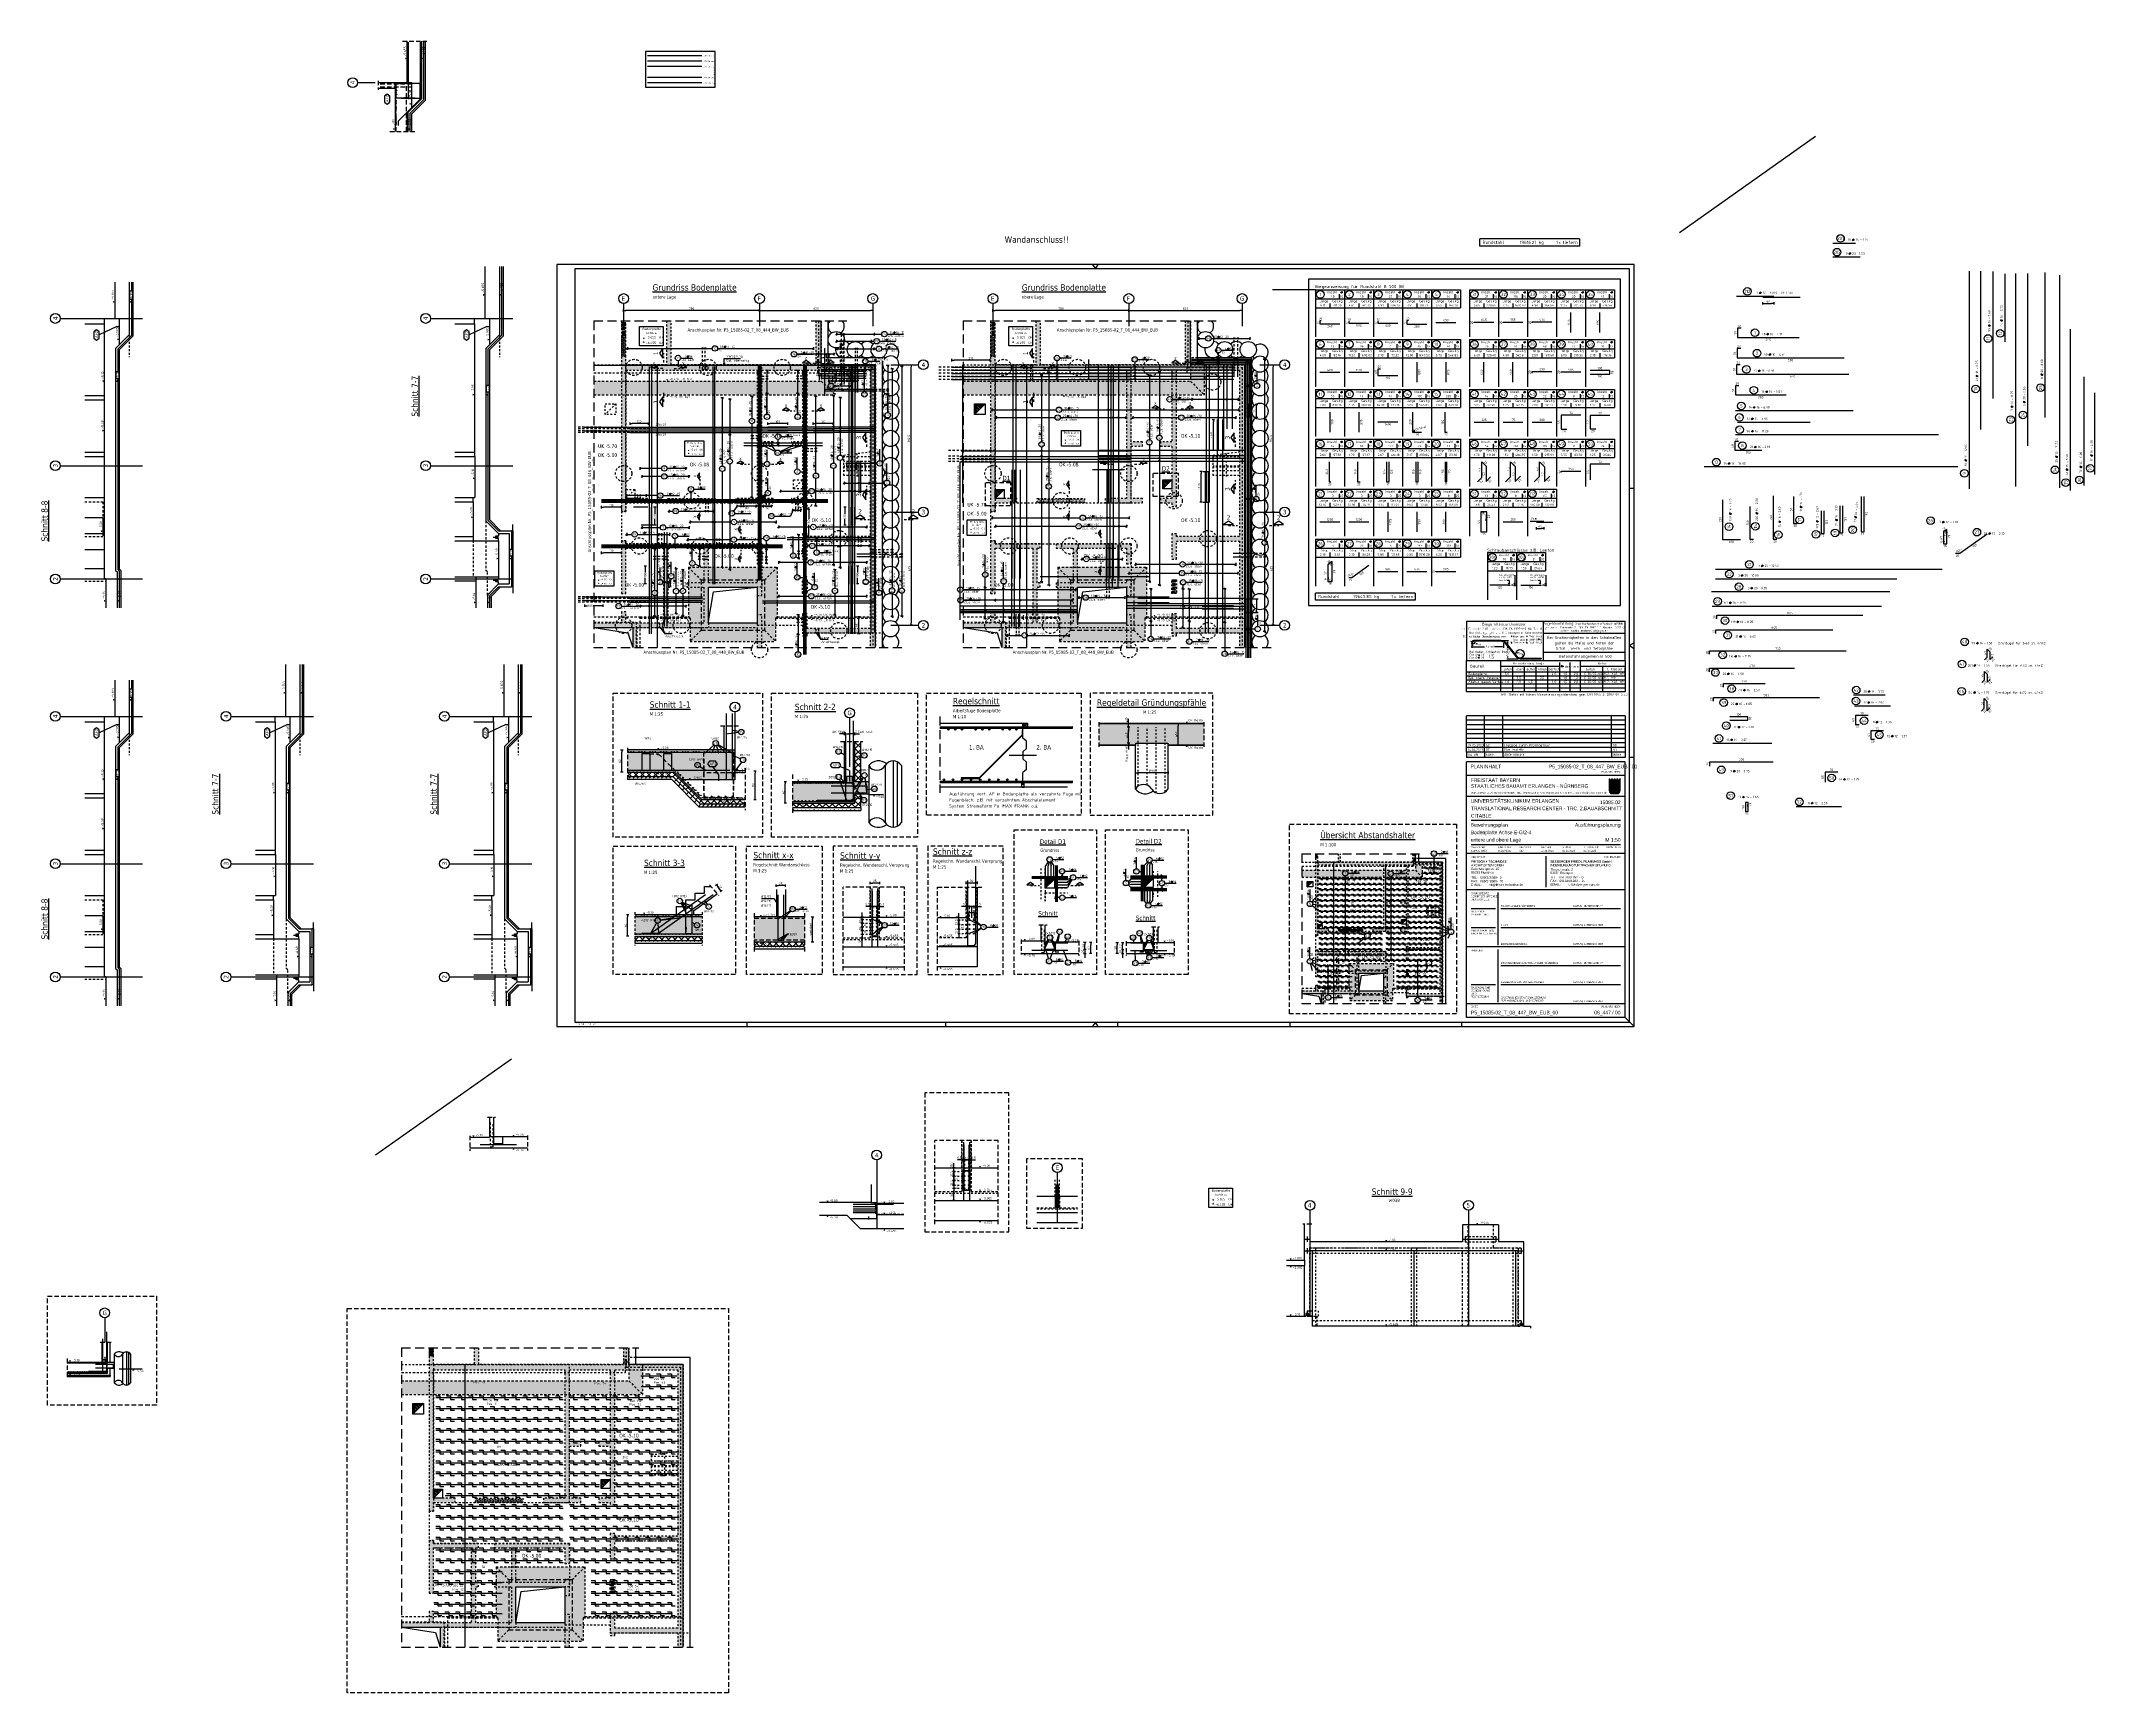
# Model space of a CAD drawing. Extents: x -28 to 85, y -37 to 54.
import ezdxf
from ezdxf.enums import TextEntityAlignment as Align

# ---------------------------------------------------------------- set-up
doc = ezdxf.new("R2010")
doc.units = 0
doc.header["$LTSCALE"] = 0.5
for name, pattern in [('AUSGEZOGEN', [1000.01, 1000, 0.01]), ('DASHDOTSMALL', [1.05, 0.5, -0.25, 0.05, -0.25]), ('DASHED', [0.75, 0.5, -0.25]), ('DASHEDX2', [1.5, 1, -0.5]), ('DIVIDE2', [0.625, 0.25, -0.125, 0, -0.125, 0, -0.125]), ('DOT', [0.175, 0.05, -0.125]), ('GESTRICHELT', [0.75, 0.5, -0.25]), ('GESTRICHELTX2', [1.5, 1, -0.5]), ('HIDDEN', [0.375, 0.25, -0.125]), ('HIDDEN2', [0.187, 0.125, -0.062]), ('HIDDEN4', [0.12, 0.02, -0.1]), ('PUNKT', [0.175, 0.05, -0.125]), ('STRICHLINIE', [0.75, 0.5, -0.25]), ('STRICHPUNKT2', [0.55, 0.25, -0.125, 0.05, -0.125]), ('VERDECKT', [0.375, 0.25, -0.125]), ('VERDECKTX2', [0.75, 0.5, -0.25])]:
    doc.linetypes.add(name, pattern=pattern)
for name, color, linetype in [('40 A Plankopf Text F+T', 7, 'Continuous'), ('ACHSEN', 7, 'Continuous'), ('AFB', 7, 'Continuous'), ('AFU', 7, 'Continuous'), ('BET-ANS', 7, 'Continuous'), ('BETON', 7, 'Continuous'), ('Brüstung 2.UG', 7, 'Continuous'), ('DETAIL', 7, 'Continuous'), ('DRUEBER', 7, 'Continuous'), ('Fugenband', 7, 'Continuous'), ('grau_dunkel', 7, 'Continuous'), ('grau_hell', 7, 'Continuous'), ('grau_mittel', 7, 'Continuous'), ('Gründungspfähle', 7, 'Continuous'), ('HILFE', 7, 'Continuous'), ('koten', 7, 'Continuous'), ('LENTON', 7, 'Continuous'), ('MASSE', 7, 'Continuous'), ('OBJEKT', 7, 'Continuous'), ('RAHMEN', 7, 'Continuous'), ('RND', 7, 'Continuous'), ('RND-1', 7, 'Continuous'), ('RND_BILD', 7, 'Continuous'), ('SCHNITTE', 7, 'Continuous'), ('SCHRAFF', 7, 'Continuous'), ('SFP_Achsen', 7, 'Continuous'), ('SFP_Dämmung', 7, 'Continuous'), ('SFP_Hilfe', 7, 'Continuous'), ('STAHL', 7, 'Continuous'), ('STEMPEL', 7, 'Continuous'), ('TEXT', 7, 'Continuous'), ('Verbau', 7, 'Continuous'), ('VERDECKT', 7, 'Continuous'), ('Versprung oberseitig', 7, 'Continuous')]:
    doc.layers.add(name, color=color, linetype=linetype)
doc.layers.add('NOPLOT', color=7, linetype='Continuous', plot=False)
doc.styles.add('ERSTELLTER_STIL_3', font='arial.ttf')
doc.styles.add('ERSTELLTER_STIL_4', font='arialbd.ttf')
doc.styles.add('helv', font='tahoma.ttf')
doc.styles.add('plankopf_ArialN', font='ARIALN.TTF')
doc.styles.add('txt', font='isocp.shx')
doc.linetypes.add('ABBRUCH', pattern='A,0.15,-0.15,["x",Standard,S=0.07,R=0,X=-0.1,Y=-0.0238],-0.005', length=0.305)
doc.linetypes.add('AFU_50K', pattern='A,0.15,["/",Standard,S=0.2,R=0,X=-0.01,Y=-0.1],0.07,["/",Standard,S=0.2,R=0,X=-0.01,Y=-0.1],0.15', length=0.37)
doc.linetypes.add('AFU_50L', pattern='A,0.75,["/",Standard,S=0.2,R=0,X=-0.01,Y=-0.1],0.07,["/",Standard,S=0.2,R=0,X=-0.01,Y=-0.1],0.75', length=1.57)
doc.linetypes.add('AFU_50M', pattern='A,0.45,["/",Standard,S=0.2,R=0,X=-0.01,Y=-0.1],0.07,["/",Standard,S=0.2,R=0,X=-0.01,Y=-0.1],0.45', length=0.97)
doc.linetypes.add('AFU_50S', pattern='A,0,-0.15,["/",Standard,S=0.2,R=0,X=-0.01,Y=-0.1],0,-0.07,["/",Standard,S=0.2,R=0,X=-0.01,Y=-0.1],-0.15', length=0.37)
doc.linetypes.add('AFU_50SL', pattern='A,0,-0.75,["/",Standard,S=0.2,R=0,X=-0.01,Y=-0.1],0,-0.07,["/",Standard,S=0.2,R=0,X=-0.01,Y=-0.1],-0.75', length=1.57)
doc.linetypes.add('ZICKZACK', pattern='A,0.0001,-0.2,[131,ltypeshp.shx,S=0.2,R=0,X=-0.2,Y=0],-0.4,[131,ltypeshp.shx,S=0.2,R=180,X=0.2,Y=0],-0.2', length=0.8001)
doc.dimstyles.new('DOT_I', dxfattribs={"dimscale": 0.5, "dimtxt": 0.25, "dimasz": 0.25, "dimexe": 0.1, "dimexo": 0.3, "dimgap": 0.1, "dimtad": 1, "dimdec": 3, "dimzin": 3, "dimtxsty": 'txt', "dimblk": 'DOT', "dimblk1": 'DOT', "dimblk2": 'DOT', "dimsah": 1, "dimcen": 0.1, "dimse1": 1, "dimse2": 1, "dimazin": 0, "dimtfac": 1, "dimtdec": 4, "dimtix": 1, "dimtmove": 2, "dimatfit": 3, "dimfxl": 0, "dimtvp": 1, "dimtolj": 1, "dimtzin": 0, "dimarcsym": 0})
pattern_1 = [(0, (-322.07857, -163.97815), (8e-17, 0.254), [])]
pattern_2 = [(0, (-2.69238, 6.23199), (0.0396875, 0.079375), [0, -0.079375])]
pattern_3 = [(45, (-178.27746, 45.6854), (-0.1122532, 0.1122532), [])]
pattern_4 = [(0, (17.68666, 6.23199), (0.0396875, 0.079375), [0, -0.079375])]
pattern_5 = [(135, (18.85089, 19.40299), (-0.04490128, -0.04490128), [])]
pattern_6 = [(135, (-12.14193, -35.75439), (-0.04490128, -0.04490128), [])]
pattern_7 = [(0, (-13.30616, -48.92539), (0.0396875, 0.079375), [0, -0.079375])]
pattern_8 = [(0, (38.736006, -6.065056), (0.01984375, 0.0396875), [0, -0.0396875])]
pattern_9 = [(135, (39.31812, 0.520444), (-0.02245064, -0.02245064), [])]

# ---------------------------------------------------------------- blocks, each defined once
blk = doc.blocks.new('Bundeslandwappen')
at = {"lineweight": 9, "true_color": 0xffffff}
for points in [[(-5.8, 16.5), (-6, 16.5), (-6, 16.3), (-5.8, 16.3)], [(-5.1, 15.7), (-5.3, 15.7), (-5.3, 15.5), (-5.1, 15.5)], [(-3.5, 15.7), (-3.7, 15.7), (-3.7, 15.5), (-3.5, 15.5)], [(-2.8, 16.5), (-3, 16.5), (-3, 16.3), (-2.8, 16.3)], [(-2.2, 15.7), (-2.4, 15.7), (-2.4, 15.5), (-2.2, 15.5)], [(-0.6, 15.7), (-0.8, 15.7), (-0.8, 15.5), (-0.6, 15.5)], [(0.1, 16.5), (-0.1, 16.5), (-0.1, 16.3), (0.1, 16.3)], [(0.8, 15.7), (0.6, 15.7), (0.6, 15.5), (0.8, 15.5)], [(2.4, 15.7), (2.2, 15.7), (2.2, 15.5), (2.4, 15.5)], [(3, 16.5), (2.8, 16.5), (2.8, 16.3), (3, 16.3)], [(3.7, 15.7), (3.5, 15.7), (3.5, 15.5), (3.7, 15.5)], [(5.3, 15.7), (5.1, 15.7), (5.1, 15.5), (5.3, 15.5)], [(6, 16.5), (5.8, 16.5), (5.8, 16.3), (6, 16.3)]]:
    blk.add_hatch(color=7, dxfattribs=at).paths.add_polyline_path(points)
at = {"true_color": 0xffffff}
for points in [[(-5.3, 12.6), (-5.7, 12.6), (-5.7, 12.2), (-5.1, 12)], [(-3.6, 8.4), (-5.7, 9.2), (-5.7, 6.2), (-2.1, 4.9)], [(-5.7, 6.1), (-5.7, 3.7, 0.041392), (-5.7, 3.1), (-4.2, 2.6)], [(-1.4, 10.7), (-5.1, 12), (-3.6, 8.4), (0.1, 7.1)], [(-0.6, 1.3), (-4.2, 2.6), (-3.3, 0.4, 0.073774), (-2.3, 0.3), (-0.1, 0.3)], [(0.9, 12.6), (-2.2, 12.6), (-1.4, 10.7), (2.2, 9.4)], [(1.6, 3.6), (-2.1, 4.9), (-0.6, 1.3), (2.4, 0.3, 0.043654), (2.9, 0.4)], [(3.7, 5.8), (0.1, 7.1), (1.6, 3.6), (5.2, 2.3)], [(4, 12.6), (1.7, 12.6), (4.4, 11.6)], [(5.7, 8.1), (2.2, 9.4), (3.7, 5.8), (5.7, 5.1)], [(5.7, 11.2), (4.4, 11.6), (5.7, 8.5)]]:
    blk.add_hatch(color=7, dxfattribs=at).paths.add_polyline_path(points)
at = {"lineweight": 9}
h = blk.add_hatch(dxfattribs=at)
h.set_pattern_fill('ANSI31', color=256, scale=0.08, angle=315, style=0)
h.set_pattern_definition(pattern_1)
h.paths.add_polyline_path([(-5.1, 12), (-5.7, 12.2), (-5.7, 9.2), (-3.6, 8.4)])
h = blk.add_hatch(dxfattribs=at)
h.set_pattern_fill('ANSI31', color=256, scale=0.08, angle=315, style=0)
h.set_pattern_definition(pattern_1)
h.paths.add_polyline_path([(-2.1, 4.9), (-5.7, 6.2), (-5.7, 6.1), (-4.2, 2.6), (-0.6, 1.3)])
h = blk.add_hatch(dxfattribs=at)
h.set_pattern_fill('ANSI31', color=256, scale=0.08, angle=315, style=0)
h.set_pattern_definition(pattern_1)
h.paths.add_polyline_path([(-4.2, 2.6), (-5.7, 3.1, 0.285055), (-3.3, 0.4)])
h = blk.add_hatch(dxfattribs=at)
h.set_pattern_fill('ANSI31', color=256, scale=0.08, angle=315, style=0)
h.set_pattern_definition(pattern_1)
h.paths.add_polyline_path([(-2.2, 12.6), (-5.3, 12.6), (-5.1, 12), (-1.4, 10.7)])
h = blk.add_hatch(dxfattribs=at)
h.set_pattern_fill('ANSI31', color=256, scale=0.08, angle=315, style=0)
h.set_pattern_definition(pattern_1)
h.paths.add_polyline_path([(0.1, 7.1), (-3.6, 8.4), (-2.1, 4.9), (1.6, 3.6)])
h = blk.add_hatch(dxfattribs=at)
h.set_pattern_fill('ANSI31', color=256, scale=0.08, angle=315, style=0)
h.set_pattern_definition(pattern_1)
h.paths.add_polyline_path([(2.2, 9.4), (-1.4, 10.7), (0.1, 7.1), (3.7, 5.8)])
h = blk.add_hatch(dxfattribs=at)
h.set_pattern_fill('ANSI31', color=256, scale=0.08, angle=315, style=0)
h.set_pattern_definition(pattern_1)
h.paths.add_polyline_path([(-0.6, 1.3), (-0.1, 0.3), (2.3, 0.3, 0.004354), (2.4, 0.3)])
h = blk.add_hatch(dxfattribs=at)
h.set_pattern_fill('ANSI31', color=256, scale=0.08, angle=315, style=0)
h.set_pattern_definition(pattern_1)
h.paths.add_polyline_path([(4.4, 11.6), (1.7, 12.6), (0.9, 12.6), (2.2, 9.4), (5.7, 8.1), (5.7, 8.5)])
h = blk.add_hatch(dxfattribs=at)
h.set_pattern_fill('ANSI31', color=256, scale=0.08, angle=315, style=0)
h.set_pattern_definition(pattern_1)
h.paths.add_polyline_path([(5.3, 2.1), (5.2, 2.3), (1.6, 3.6), (2.9, 0.4, 0.22704)])
h = blk.add_hatch(dxfattribs=at)
h.set_pattern_fill('ANSI31', color=256, scale=0.08, angle=315, style=0)
h.set_pattern_definition(pattern_1)
h.paths.add_polyline_path([(5.7, 5.1), (3.7, 5.8), (5.2, 2.3), (5.4, 2.2, 0.111178), (5.7, 3.7)])
h = blk.add_hatch(dxfattribs=at)
h.set_pattern_fill('ANSI31', color=256, scale=0.08, angle=315, style=0)
h.set_pattern_definition(pattern_1)
h.paths.add_polyline_path([(5.7, 12.6), (4, 12.6), (4.4, 11.6), (5.7, 11.2)])
for p, q in [((-6, 16.1), (-6, 3.7)), ((-6, 13.3), (6, 13.3)), ((-6, 12.9), (6, 12.9)), ((-5.7, 12.6), (-5.7, 3.7)), ((-5.7, 12.6), (5.7, 12.6)), ((-5.7, 12.2), (5.7, 8.1)), ((-5.7, 9.2), (5.7, 5.1)), ((-5.7, 6.2), (5.4, 2.2)), ((-5.7, 6.1), (-3.3, 0.4)), ((-5.7, 3.1), (2.4, 0.3)), ((-5.6, 16.6), (-5.6, 16.7)), ((-5.6, 15), (-5.6, 15.2)), ((-5.3, 15.2), (-5.3, 15)), ((-4.7, 14.5), (-5.3, 14.5)), ((-5.3, 12.6), (-0.1, 0.3)), ((-4.1, 14.5), (-3.5, 14.5)), ((-3.5, 15.2), (-3.5, 15)), ((-3.4, 13.9), (-2.9, 14.2)), ((-2.9, 13.6), (-3.4, 13.9)), ((-3.2, 16.6), (-3.2, 16.7)), ((-3.2, 15), (-3.2, 15.2)), ((-2.9, 15.6), (-2.9, 14.5)), ((-2.9, 14.2), (-2.5, 13.9)), ((-2.5, 13.9), (-2.9, 13.6)), ((-2.7, 16.6), (-2.7, 16.7)), ((-2.7, 15), (-2.7, 15.2)), ((-2.4, 15.2), (-2.4, 15)), ((-1.7, 14.5), (-2.3, 14.5)), ((-2.3, 0.3), (2.3, 0.3)), ((-2.3, 0), (2.3, 0)), ((-2.2, 12.6), (2.9, 0.4)), ((-1.2, 14.5), (-0.6, 14.5)), ((-0.5, 15.2), (-0.5, 15)), ((0, 14.2), (-0.4, 13.9)), ((-0.4, 13.9), (0, 13.6)), ((-0.3, 16.6), (-0.2, 16.7)), ((-0.2, 15), (-0.2, 15.2)), ((0, 15.6), (0, 14.5)), ((0.4, 13.9), (0, 14.2)), ((0, 13.6), (0.4, 13.9)), ((0.3, 16.6), (0.2, 16.7)), ((0.2, 15), (0.2, 15.2)), ((0.5, 15.2), (0.5, 15)), ((1.2, 14.5), (0.6, 14.5)), ((0.9, 12.6), (5.3, 2.1)), ((1.7, 14.5), (2.3, 14.5)), ((1.7, 12.6), (5.7, 11.2)), ((2.4, 15.2), (2.4, 15)), ((2.9, 14.2), (2.5, 13.9)), ((2.5, 13.9), (2.9, 13.6)), ((2.7, 16.6), (2.7, 16.7)), ((2.7, 15), (2.7, 15.2)), ((2.9, 15.6), (2.9, 14.5)), ((3.4, 13.9), (2.9, 14.2)), ((2.9, 13.6), (3.4, 13.9)), ((3.2, 16.6), (3.2, 16.7)), ((3.2, 15), (3.2, 15.2)), ((3.5, 15.2), (3.5, 15)), ((4.1, 14.5), (3.5, 14.5)), ((4, 12.6), (5.7, 8.5)), ((4.7, 14.5), (5.3, 14.5)), ((5.3, 15.2), (5.3, 15)), ((5.6, 16.6), (5.6, 16.7)), ((5.6, 15), (5.6, 15.2)), ((5.7, 3.7), (5.7, 12.6)), ((6, 3.7), (6, 16.1))]:
    blk.add_line(p, q, dxfattribs=at)
for points in [[(-5.8, 16.3), (-6, 16.3), (-6, 16.5), (-5.8, 16.5)], [(-5.1, 15.5), (-5.3, 15.5), (-5.3, 15.7), (-5.1, 15.7)], [(-4.1, 13.7), (-4.8, 13.7), (-4.8, 14.1), (-4.1, 14.1)], [(-3.7, 15.5), (-3.5, 15.5), (-3.5, 15.7), (-3.7, 15.7)], [(-2.8, 16.3), (-3, 16.3), (-3, 16.5), (-2.8, 16.5)], [(-2.2, 15.5), (-2.4, 15.5), (-2.4, 15.7), (-2.2, 15.7)], [(-1.8, 13.7), (-1, 13.7), (-1, 14.1), (-1.8, 14.1)], [(-0.8, 15.5), (-0.6, 15.5), (-0.6, 15.7), (-0.8, 15.7)], [(0.1, 16.3), (-0.1, 16.3), (-0.1, 16.5), (0.1, 16.5)], [(0.8, 15.5), (0.6, 15.5), (0.6, 15.7), (0.8, 15.7)], [(1.8, 13.7), (1, 13.7), (1, 14.1), (1.8, 14.1)], [(2.2, 15.5), (2.4, 15.5), (2.4, 15.7), (2.2, 15.7)], [(3, 16.3), (2.8, 16.3), (2.8, 16.5), (3, 16.5)], [(3.7, 15.5), (3.5, 15.5), (3.5, 15.7), (3.7, 15.7)], [(4.1, 13.7), (4.8, 13.7), (4.8, 14.1), (4.1, 14.1)], [(5.1, 15.5), (5.3, 15.5), (5.3, 15.7), (5.1, 15.7)], [(5.8, 16.3), (6, 16.3), (6, 16.5), (5.8, 16.5)]]:
    blk.add_lwpolyline(points, close=True, dxfattribs=at)
for centre in [(-5.3, 13.9), (-3.7, 13.9), (-2.2, 13.9), (-0.7, 13.9), (0.7, 13.9), (2.2, 13.9), (3.7, 13.9), (5.3, 13.9)]:
    blk.add_circle(centre, 0.123, dxfattribs=at)
for centre, radius, start, end in [((-5.9, 16.5), 0.362, 44.6681, 253.1183), ((-2.3, 3.7), 3.7, 180, 270), ((-2.3, 3.7), 3.4, 180, 270), ((-5.7, 16.7), 0.05, 6.6615, 44.6681), ((-5.6, 16.6), 0.05, 186.6615, 265.6209), ((-5.6, 16.3), 0.281, 346.0232, 85.6209), ((-5.4, 16), 0.179, 74.7883, 15.1356), ((-5.5, 15.2), 0.157, 3.2756, 179.5521), ((-5.2, 15), 0.453, 182.8328, 261.3043), ((-5.4, 16.2), 0.05, 254.7883, 346.0232), ((-5.2, 16), 0.05, 93.0633, 195.1356), ((-5.3, 15.2), 0.191, 249.6358, 3.0857), ((-5.2, 15.9), 0.224, 350.9542, 93.0633), ((-5, 15.2), 0.05, 82.9467, 183.0857), ((-5, 15.5), 0.249, 262.9467, 77.8855), ((-4.9, 15.8), 0.05, 170.9542, 257.8855), ((-4.6, 14.9), 0.224, 71.4, 0), ((-4.7, 14.9), 0.312, 275.9649, 353.9773), ((-4.4, 15.2), 0.208, 317.0775, 222.9225), ((-4.2, 14.9), 0.224, 180, 108.6), ((-4.1, 14.9), 0.312, 186.0227, 264.0351), ((-3.8, 15.5), 0.249, 102.1145, 277.0533), ((-3.9, 15.8), 0.05, 282.1145, 9.0458), ((-3.6, 15.9), 0.224, 86.9367, 189.0458), ((-3.8, 15.2), 0.05, 356.9143, 97.0533), ((-3.5, 15.2), 0.191, 176.9143, 290.3642), ((-3.4, 16), 0.179, 164.8644, 105.2117), ((-3.6, 16), 0.05, 344.8644, 86.9367), ((-3.2, 16.3), 0.281, 94.3791, 193.9768), ((-3.4, 16.2), 0.05, 193.9768, 285.2117), ((-3.3, 15.2), 0.157, 0.4479, 176.7244), ((-3.6, 15), 0.453, 278.6957, 357.1672), ((-2.9, 16.6), 0.264, 24.0166, 155.3409), ((-3.1, 16.7), 0.05, 155.2288, 173.3385), ((-3.2, 16.6), 0.05, 274.3791, 353.3385), ((-2.7, 16.7), 0.05, 6.6615, 24.0166), ((-2.6, 16.6), 0.05, 186.6615, 265.6209), ((-2.5, 16), 0.179, 74.7883, 15.1356), ((-2.6, 15.2), 0.157, 3.2756, 179.5521), ((-2.3, 15), 0.453, 182.8328, 261.3043), ((-2.7, 16.3), 0.281, 346.0232, 85.6209), ((-2.4, 16.2), 0.05, 254.7883, 346.0232), ((-2.3, 15.2), 0.191, 249.6358, 3.0857), ((-2.3, 15.9), 0.224, 350.9542, 93.0633), ((-2.3, 16), 0.05, 93.0633, 195.1356), ((-2.1, 15.5), 0.249, 262.9467, 77.8855), ((-2.1, 15.2), 0.05, 82.9467, 183.0857), ((-2, 15.8), 0.05, 170.9542, 257.8855), ((-1.7, 14.9), 0.224, 71.4, 0), ((-1.5, 15.2), 0.208, 317.0775, 222.9225), ((-1.8, 14.9), 0.312, 275.9649, 353.9773), ((-1.2, 14.9), 0.224, 180, 108.6), ((-1.2, 14.9), 0.312, 186.0227, 264.0351), ((-0.9, 15.5), 0.249, 102.1145, 277.0533), ((-0.7, 15.9), 0.224, 86.9367, 189.0458), ((-0.9, 15.8), 0.05, 282.1145, 9.0458), ((-0.8, 15.2), 0.05, 356.9143, 97.0533), ((-0.6, 15.2), 0.191, 176.9143, 290.3642), ((-0.7, 16), 0.05, 344.8644, 86.9367), ((-0.3, 16.3), 0.281, 94.3791, 193.9768), ((-0.4, 16), 0.179, 164.8644, 105.2117), ((-0.5, 16.2), 0.05, 193.9768, 285.2117), ((-0.7, 15), 0.453, 278.6957, 357.1672), ((-0.4, 15.2), 0.157, 0.4479, 176.7244), ((-0.3, 16.6), 0.05, 274.3791, 353.3385), ((0, 16.6), 0.264, 24.0166, 155.3409), ((-0.2, 16.7), 0.05, 155.2288, 173.3385), ((0.2, 16.7), 0.05, 6.6615, 24.0166), ((0.4, 15.2), 0.157, 3.2756, 179.5521), ((0.7, 15), 0.453, 182.8328, 261.3043), ((0.3, 16.6), 0.05, 186.6615, 265.6209), ((0.3, 16.3), 0.281, 346.0232, 85.6209), ((0.4, 16), 0.179, 74.7883, 15.1356), ((0.5, 16.2), 0.05, 254.7883, 346.0232), ((0.6, 15.2), 0.191, 249.6358, 3.0857), ((0.7, 16), 0.05, 93.0633, 195.1356), ((0.7, 15.9), 0.224, 350.9542, 93.0633), ((0.8, 15.2), 0.05, 82.9467, 183.0857), ((0.9, 15.5), 0.249, 262.9467, 77.8855), ((0.9, 15.8), 0.05, 170.9542, 257.8855), ((1.2, 14.9), 0.224, 71.4, 0), ((1.2, 14.9), 0.312, 275.9649, 353.9773), ((1.5, 15.2), 0.208, 317.0775, 222.9225), ((1.7, 14.9), 0.224, 180, 108.6), ((1.8, 14.9), 0.312, 186.0227, 264.0351), ((2.1, 15.5), 0.249, 102.1145, 277.0533), ((2.3, 15.9), 0.224, 86.9367, 189.0458), ((2, 15.8), 0.05, 282.1145, 9.0458), ((2.1, 15.2), 0.05, 356.9143, 97.0533), ((2.3, 15.2), 0.191, 176.9143, 290.3642), ((2.5, 16), 0.179, 164.8644, 105.2117), ((2.3, 16), 0.05, 344.8644, 86.9367), ((2.3, 15), 0.453, 278.6957, 357.1672), ((2.3, 3.7), 3.7, 270, 0), ((2.3, 3.7), 3.4, 270, 0), ((2.7, 16.3), 0.281, 94.3791, 193.9768), ((2.4, 16.2), 0.05, 193.9768, 285.2117), ((2.6, 15.2), 0.157, 0.4479, 176.7244), ((2.6, 16.6), 0.05, 274.3791, 353.3385), ((2.9, 16.6), 0.264, 24.0166, 155.3409), ((2.7, 16.7), 0.05, 155.2288, 173.3385), ((3.1, 16.7), 0.05, 6.6615, 24.0166), ((3.2, 16.6), 0.05, 186.6615, 265.6209), ((3.2, 16.3), 0.281, 346.0232, 85.6209), ((3.4, 16), 0.179, 74.7883, 15.1356), ((3.3, 15.2), 0.157, 3.2756, 179.5521), ((3.6, 15), 0.453, 182.8328, 261.3043), ((3.4, 16.2), 0.05, 254.7883, 346.0232), ((3.6, 16), 0.05, 93.0633, 195.1356), ((3.5, 15.2), 0.191, 249.6358, 3.0857), ((3.6, 15.9), 0.224, 350.9542, 93.0633), ((3.8, 15.2), 0.05, 82.9467, 183.0857), ((3.8, 15.5), 0.249, 262.9467, 77.8855), ((3.9, 15.8), 0.05, 170.9542, 257.8855), ((4.2, 14.9), 0.224, 71.4, 0), ((4.1, 14.9), 0.312, 275.9649, 353.9773), ((4.4, 15.2), 0.208, 317.0775, 222.9225), ((4.6, 14.9), 0.224, 180, 108.6), ((4.7, 14.9), 0.312, 186.0227, 264.0351), ((5, 15.5), 0.249, 102.1145, 277.0533), ((4.9, 15.8), 0.05, 282.1145, 9.0458), ((5.2, 15.9), 0.224, 86.9367, 189.0458), ((5, 15.2), 0.05, 356.9143, 97.0533), ((5.3, 15.2), 0.191, 176.9143, 290.3642), ((5.4, 16), 0.179, 164.8644, 105.2117), ((5.2, 16), 0.05, 344.8644, 86.9367), ((5.6, 16.3), 0.281, 94.3791, 193.9768), ((5.4, 16.2), 0.05, 193.9768, 285.2117), ((5.5, 15.2), 0.157, 0.4479, 176.7244), ((5.2, 15), 0.453, 278.6957, 357.1672), ((5.9, 16.5), 0.362, 286.8817, 135.3319), ((5.7, 16.7), 0.05, 135.3319, 173.3385), ((5.6, 16.6), 0.05, 274.3791, 353.3385)]:
    blk.add_arc(centre, radius, start, end, dxfattribs=at)
blk = doc.blocks.new('Plankopf_PU')
for p, q in [((-18.5, 25.4), (-18.5, 27.7)), ((-1, 27.7), (-18.5, 27.7)), ((-1, 27.7), (-18.5, 27.7)), ((-1, 25.4), (-1, 27.7)), ((-1, 25.4), (-18.5, 25.4)), ((-1, 25.4), (-18.5, 25.4)), ((-18.5, 19.1), (-18.5, 25.4)), ((-1, 19.1), (-1, 25.4)), ((-1.5, 22.75), (-18, 22.75)), ((-18.5, 15.1), (-18.5, 19.1)), ((-1, 19.1), (-18.5, 19.1)), ((-18, 20.1), (-1.5, 20.1)), ((-9.75, 18.8), (-9.75, 15.4)), ((-1, 15.1), (-1, 19.1)), ((-1, 15.1), (-18.5, 15.1)), ((-1, 15.1), (-18.5, 15.1)), ((-18.5, 8.8), (-18.5, 15.1)), ((-15, 9), (-15, 14.8)), ((-1, 8.8), (-1, 15.1)), ((-15.3, 13), (-18, 13)), ((-1.5, 13), (-14.7, 13)), ((-15.3, 10.9), (-18, 10.9)), ((-1.5, 10.9), (-14.7, 10.9)), ((-18.5, 2.5), (-18.5, 8.8)), ((-1, 8.8), (-18.5, 8.8)), ((-15, 2.7), (-15, 8.5)), ((-1, 2.5), (-1, 8.8)), ((-15.3, 4.6), (-18, 4.6)), ((-1.5, 6.7), (-14.7, 6.7)), ((-1.5, 4.6), (-14.7, 4.6)), ((-1, 2.5), (-18.5, 2.5)), ((-18.5, 1), (-18.5, 2.5)), ((-1, 2.5), (-18.5, 2.5)), ((-1, 1), (-1, 2.5)), ((-1, 1), (-18.5, 1))]:
    blk.add_line(p, q)
at = {"xscale": 0.1, "yscale": 0.1, "zscale": 0.1}
blk.add_blockref('Bundeslandwappen', (-2.15, 25.67), dxfattribs=at)
at = {"linetype": 'AUSGEZOGEN', "lineweight": 35, "style": 'plankopf_ArialN'}
for s, height, p in [('FREISTAAT BAYERN', 0.4, (-18.03, 27.4)), ('PRÜFUNG', 0.2, (-18.01, 8.5))]:
    blk.add_text(s, height=height, dxfattribs=at).set_placement(p, align=Align.TOP_LEFT)
blk.add_text('STAATLICHES BAUAMT ERLANGEN - NÜRNBERG', height=0.4, dxfattribs=at).set_placement((-18.03, 26.55), align=Align.MIDDLE_LEFT)
at = {"style": 'plankopf_ArialN'}
for s, p in [('BOHLENPLATZ 18, 91054 ERLANGEN, TEL.: 09131 6259-0, FAX: 09131 6259-377, E-MAIL: poststelle@stbaer.bayern.de', (-18.01, 25.7)), ('MASSN.-NR', (-18.01, 19.7)), ('KAP./TITEL', (-15.01, 19.7)), ('GEZ.VON', (-12.64, 19.7)), ('GEZ. AM', (-10.29, 19.7)), ('STAND', (-7.93, 19.7)), ('PLOTDATUM', (-5.57, 19.7)), ('FAU ERLANGEN-NÜRNBERG', (-14.71, 13.21)), ('DATUM, UNTERSCHRIFT', (-6.69, 13.21)), ('JOHANNES GRASECK', (-14.7, 9.01)), ('UKER', (-14.71, 11.11)), ('DATUM, UNTERSCHRIFT', (-6.68, 11.11)), ('DATUM, UNTERSCHRIFT', (-6.68, 9.01)), ('STAATLICHES BAUAMT ERLANGEN-NÜRNBERG', (-14.71, 6.91)), ('DATUM, UNTERSCHRIFT', (-6.69, 6.91)), ('REGIERUNG VON MITTELFRANKEN', (-14.71, 4.81)), ('DATUM, UNTERSCHRIFT', (-6.68, 4.81)), ('DATEI', (-18, 2.1)), ('DATUM, UNTERSCHRIFT', (-6.68, 2.71))]:
    blk.add_text(s, height=0.2, dxfattribs=at).set_placement(p)
at = {"linetype": 'AUSGEZOGEN', "lineweight": 35, "style": 'plankopf_ArialN'}
blk.add_text('ARCHITEKT', height=0.2, dxfattribs=at).set_placement((-17.99, 18.61))
blk.add_text('FACHPLANER', height=0.2, dxfattribs=at).set_placement((-1.52, 18.61), align=Align.RIGHT)
at = {"style": 'plankopf_ArialN'}
for s, p in [('SONSTIGES', (-1.49, 19.7)), ('PLANNR./INDEX', (-1.5, 2.1))]:
    blk.add_text(s, height=0.2, dxfattribs=at).set_placement(p, align=Align.RIGHT)
at = {"insert": (-5.57, 19.3), "char_height": 0.2, "attachment_point": 7, "style": 'plankopf_ArialN'}
blk.add_mtext('04.05.2023', dxfattribs=at)
at = {"char_height": 0.2, "attachment_point": 1, "style": 'plankopf_ArialN'}
for s, insert, width in [('GRUNDBESITZ\\PBEWIRTSCHAFTENDE DIENSTSTELLE', (-18, 14.8), 2.5), ('NUTZENDE^JVERWALTUNG', (-18, 12.8), 2.6984), ('VERANTWORTUNG  NACH ART. 73 BAYBO', (-17.99, 10.71), 2.6877), ('BAUFACHLICHE GENEHMIGUNG UND FESTSETZUNG', (-18, 4.4), 2.2311), ('BAYERISCHES STAATSMINISTERIUM ^JFÜR WOHNEN, BAU UND VERKEHR', (-14.69, 3.29), 9.2941)]:
    blk.add_mtext(s, dxfattribs=dict(at, insert=insert, width=width))
at = {"style": 'plankopf_ArialN'}
for tag, p in [('PROJEKTBEZEICHNUNGZ1', (-18.03, 24.58)), ('PROJEKTBEZEICHNUNGZ2', (-18.03, 23.76)), ('PROJEKTBEZEICHNUNGZ3', (-18.03, 22.94))]:
    blk.add_attdef(tag, text='', height=0.4, dxfattribs=at).set_placement(p, align=Align.BOTTOM_LEFT)
for tag, p in [('GEB.-NR', (-1.5, 24.95)), ('0.000X', (-1.51, 1.75))]:
    blk.add_attdef(tag, text='', height=0.4, dxfattribs=at).set_placement(p, align=Align.TOP_RIGHT)
for tag, p, height in [('PLANINHALTZ1', (-18.03, 22.06), 0.4), ('PLANINHALTZ2', (-18.03, 21.23), 0.4), ('PLANINHALTZ3', (-18.03, 20.41), 0.4), ('MASSN.-NR', (-18.01, 19.3), 0.2), ('KAPITEL/TITEL', (-15.01, 19.3), 0.2), ('GEZ_VON', (-12.64, 19.3), 0.2), ('GEZ_AM', (-10.29, 19.3), 0.2), ('STAND', (-7.93, 19.3), 0.2)]:
    blk.add_attdef(tag, p, '', height=height, dxfattribs=at)
for tag, height, p in [('PROJEKTKATEGORIE', 0.4, (-1.5, 21.23)), ('PLANUNGSPHASE', 0.4, (-1.5, 22.06)), ('MAßSTAB', 0.4, (-1.5, 20.41)), ('SONSTIGES', 0.2, (-1.5, 19.3))]:
    blk.add_attdef(tag, text='', height=height, dxfattribs=at).set_placement(p, align=Align.RIGHT)
at = {"layer": '40 A Plankopf Text F+T', "color": 7, "linetype": 'Continuous', "lineweight": 13, "char_height": 0.25, "attachment_point": 7}
for s, insert, style in [('\\A1;FRITSCH + TSCHAIDSE ', (-17.99, 18.08), 'ERSTELLTER_STIL_4'), ('\\A1;SEEBERGER FRIEDL PLANUNGS GmbH', (-9.24, 18.08), 'ERSTELLTER_STIL_4'), ('\\A1;ARCHITEKTEN GMBH', (-17.99, 17.68), 'ERSTELLTER_STIL_3'), ('\\A1;Gabelsbergerstr. 15', (-17.99, 17.21), 'ERSTELLTER_STIL_3'), ('\\A1;80333 München', (-17.99, 16.88), 'ERSTELLTER_STIL_3'), ('\\A1;Theaterstraße 2', (-9.24, 17.21), 'ERSTELLTER_STIL_3'), ('\\A1;91054 Erlangen', (-9.24, 16.77), 'ERSTELLTER_STIL_3'), ('\\A1;{\\T0.8;INGENIEURBÜRO FÜR TRAGWERKSPLANUNG}', (-9.24, 17.68), 'ERSTELLTER_STIL_3')]:
    blk.add_mtext(s, dxfattribs=dict(at, insert=insert, style=style))
at = {"layer": '40 A Plankopf Text F+T', "color": 7, "linetype": 'Continuous', "lineweight": 13, "char_height": 0.25, "attachment_point": 7, "line_spacing_factor": 0.945293, "style": 'ERSTELLTER_STIL_3'}
for s, insert in [('\\A1;TEL: ^I089/248889-  0\\PFAX: ^I089/248889-  70\\PEMAIL: ^Icit@fritsch-tschaidse.de', (-17.99, 15.48)), ('\\A1;TEL: ^I09131/81282 -  0\\PFAX: ^I09131/81282 -  21\\PEMAIL: ^Ierl@sfp-ingenieure.de', (-9.24, 15.48))]:
    blk.add_mtext(s, dxfattribs=dict(at, insert=insert))
blk = doc.blocks.new('Plankopf-ER')
at = {"layer": 'RAHMEN', "color": 7, "linetype": 'Continuous'}
for p, q in [((-0.5, 4.6), (-18, 4.6)), ((-18, 4.1), (-18, 4.6)), ((-16, 4.1), (-16, 4.6)), ((-14, 4.1), (-14, 4.6)), ((-2, 4.1), (-2, 4.6)), ((-0.5, 4.6), (-0.5, 4.1)), ((-0.5, 4.1), (-18, 4.1)), ((-18, 3.6), (-18, 4.1)), ((-0.5, 3.6), (-18, 3.6)), ((-18, 3.1), (-18, 3.6)), ((-0.5, 3.1), (-18, 3.1)), ((-18, 2.6), (-18, 3.1)), ((-0.5, 2.6), (-18, 2.6)), ((-18, 2.1), (-18, 2.6)), ((-16, 3.6), (-16, 4.1)), ((-16, 3.1), (-16, 3.6)), ((-16, 2.6), (-16, 3.1)), ((-16, 2.1), (-16, 2.6)), ((-14, 3.6), (-14, 4.1)), ((-14, 3.1), (-14, 3.6)), ((-14, 2.6), (-14, 3.1)), ((-14, 2.1), (-14, 2.6)), ((-2, 3.6), (-2, 4.1)), ((-2, 3.1), (-2, 3.6)), ((-2, 2.6), (-2, 3.1)), ((-2, 2.1), (-2, 2.6)), ((-0.5, 4.1), (-0.5, 3.6)), ((-0.5, 3.6), (-0.5, 3.1)), ((-0.5, 3.1), (-0.5, 2.6)), ((-0.5, 2.6), (-0.5, 2.1)), ((-0.5, 2.1), (-18, 2.1)), ((-18, 1.6), (-18, 2.1)), ((-0.5, 1.6), (-18, 1.6)), ((-18, 1.1), (-18, 1.6)), ((-0.5, 1.1), (-18, 1.1)), ((-18, 0.6), (-18, 1.1)), ((-0.5, 0.6), (-18, 0.6)), ((-18, 0.6), (-18, 0)), ((-0.5, 0), (-18, 0)), ((-16, 1.6), (-16, 2.1)), ((-16, 1.1), (-16, 1.6)), ((-16, 0.6), (-16, 1.1)), ((-16, 0.6), (-16, 0)), ((-14, 1.6), (-14, 2.1)), ((-14, 1.1), (-14, 1.6)), ((-14, 0.6), (-14, 1.1)), ((-14, 0.6), (-14, 0)), ((-2, 1.6), (-2, 2.1)), ((-2, 1.1), (-2, 1.6)), ((-2, 0.6), (-2, 1.1)), ((-2, 0.6), (-2, 0)), ((-0.5, 2.1), (-0.5, 1.6)), ((-0.5, 1.6), (-0.5, 1.1)), ((-0.5, 1.1), (-0.5, 0.6)), ((-0.5, 0.6), (-0.5, 0))]:
    blk.add_line(p, q, dxfattribs=at)
at = {"layer": 'RAHMEN', "color": 7, "linetype": 'Continuous', "style": 'txt'}
for tag, p in [('INDEX-D8', (-17.84, 4.24)), ('INDEX-D7', (-17.84, 3.74)), ('INDEX-D6', (-17.84, 3.24)), ('INDEX-D5', (-17.84, 2.74)), ('INDEX-D4', (-17.84, 2.24)), ('INDEX-N8', (-15.88, 4.24)), ('INDEX-N7', (-15.88, 3.74)), ('INDEX-N6', (-15.88, 3.24)), ('INDEX-N5', (-15.88, 2.74)), ('INDEX-N4', (-15.88, 2.24)), ('INDEX-X8', (-13.86, 4.24)), ('INDEX-X7', (-13.86, 3.74)), ('INDEX-X6', (-13.86, 3.24)), ('INDEX-X5', (-13.86, 2.74)), ('INDEX-X4', (-13.86, 2.24)), ('INDEX8', (-1.83, 4.24)), ('INDEX7', (-1.83, 3.74)), ('INDEX6', (-1.83, 3.24)), ('INDEX5', (-1.83, 2.74)), ('INDEX4', (-1.83, 2.24)), ('INDEX-D3', (-17.84, 1.74)), ('INDEX-D2', (-17.84, 1.24)), ('INDEX-D1', (-17.84, 0.74)), ('INDEX-N3', (-15.88, 1.74)), ('INDEX-N2', (-15.88, 1.24)), ('INDEX-N1', (-15.88, 0.74)), ('INDEX-X3', (-13.86, 1.74)), ('INDEX-X2', (-13.86, 1.24)), ('INDEX-X1', (-13.86, 0.74)), ('INDEX3', (-1.83, 1.74)), ('INDEX2', (-1.83, 1.24)), ('INDEX1', (-1.83, 0.74))]:
    blk.add_attdef(tag, p, '', height=0.25, dxfattribs=at)
at = {"layer": 'STEMPEL', "color": 7, "linetype": 'Continuous', "style": 'helv'}
for s, p in [('DATUM', (-17.83, 0.18)), ('NAME', (-15.85, 0.18)), ('ÄNDERUNGEN', (-13.83, 0.18))]:
    blk.add_text(s, height=0.25, dxfattribs=at).set_placement(p)
at = {"layer": 'STEMPEL', "color": 7, "linetype": 'Continuous', "style": 'helv', "width": 0.8}
blk.add_text('INDEX', height=0.25, dxfattribs=at).set_placement((-1.83, 0.18))
blk = doc.blocks.new('okrd_o')
at = {"layer": 'koten', "color": 7, "linetype": 'Continuous'}
blk.add_solid([(-0.12, 0.2), (0.12, 0.2), (0, 0)], dxfattribs=at)
at = {"layer": 'koten', "style": 'txt'}
blk.add_attdef('OKRD', (0.25, 0.1), '', height=0.25, dxfattribs=at)
blk = doc.blocks.new('okrd_u')
at = {"layer": 'koten', "color": 7, "linetype": 'Continuous'}
blk.add_solid([(-0.12, -0.2), (0.12, -0.2), (0, 0)], dxfattribs=at)
at = {"layer": 'koten', "style": 'txt'}
blk.add_attdef('OKRD', (0.25, -0.35), '', height=0.25, dxfattribs=at)
blk = doc.blocks.new('DOT')
at = {"layer": 'MASSE', "color": 7, "linetype": 'Continuous'}
for p, q in [((0, 0), (-1, 0)), ((0, 0.54), (0, -0.54))]:
    blk.add_line(p, q, dxfattribs=at)
at = {"layer": 'MASSE', "color": 7, "linetype": 'Continuous', "const_width": 0.2}
blk.add_lwpolyline([(-0.1, 0, 1), (0.1, 0, 1)], format="xyb", close=True, dxfattribs=at)
blk = doc.blocks.new('*D17')
at = {"layer": 'Defpoints', "color": 0, "linetype": 'AUSGEZOGEN', "transparency": 16777216}
for p in [(54.07, 27.84), (54.47, 27.84), (54.47, 27.49)]:
    blk.add_point(p, dxfattribs=at)
at = {"layer": 'RND', "color": 0, "linetype": 'AUSGEZOGEN', "lineweight": -2, "transparency": 16777216}
blk.add_line((54.19, 27.49), (54.34, 27.49), dxfattribs=at)
at = {"layer": 'RND', "color": 0, "linetype": 'AUSGEZOGEN', "lineweight": -2, "transparency": 16777216, "xscale": 0.125, "yscale": 0.125, "zscale": 0.125, "rotation": 180}
blk.add_blockref('DOT', (54.07, 27.49), dxfattribs=at)
at = {"layer": 'RND', "color": 0, "linetype": 'AUSGEZOGEN', "lineweight": -2, "transparency": 16777216, "xscale": 0.125, "yscale": 0.125, "zscale": 0.125}
blk.add_blockref('DOT', (54.47, 27.49), dxfattribs=at)
at = {"layer": 'RND', "color": 0, "linetype": 'AUSGEZOGEN', "transparency": 16777216, "insert": (54.27, 27.6), "char_height": 0.125, "attachment_point": 5, "style": 'txt'}
blk.add_mtext('\\A1;60', dxfattribs=at)
blk = doc.blocks.new('Pfeillinie')
at = {"layer": 'TEXT', "linetype": 'Continuous'}
blk.add_hatch(color=7, dxfattribs=at).paths.add_polyline_path([(0, 0), (-0.8, 0.2), (-0.8, 0), (-0.8, -0.2)])
at = {"layer": 'TEXT', "color": 7, "linetype": 'Continuous'}
for p, q in [((-0.8, 0), (-0.8, 0.2)), ((-0.8, 0.2), (0, 0)), ((-0.8, 0), (-0.8, -0.2)), ((-0.8, -0.2), (0, 0))]:
    blk.add_line(p, q, dxfattribs=at)
blk = doc.blocks.new('RND_AUSZ')
at = {"layer": 'RND', "color": 7, "linetype": 'Continuous'}
blk.add_line((1.34, 0.26), (1.51, 0.47), dxfattribs=at)
at = {"layer": 'RND', "color": 1, "linetype": 'Continuous'}
blk.add_circle((0, 0.52), 0.42, dxfattribs=at)
at = {"layer": 'RND', "color": 7, "linetype": 'Continuous'}
blk.add_circle((1.42, 0.36), 0.075, dxfattribs=at)
at = {"layer": 'RND', "color": 7, "linetype": 'Continuous', "style": 'txt'}
blk.add_text('-', height=0.25, dxfattribs=at).set_placement((2.16, 0.25))
for tag, p in [('WIEOFT', (-0.54, 0.25)), ('STK', (1.17, 0.25))]:
    blk.add_attdef(tag, text='', height=0.25, dxfattribs=at).set_placement(p, align=Align.RIGHT)
at = {"layer": 'RND', "color": 1, "linetype": 'Continuous', "style": 'txt'}
blk.add_attdef('POS', text='', height=0.35, dxfattribs=at).set_placement((0, 0.52), align=Align.MIDDLE)
at = {"layer": 'RND', "color": 7, "linetype": 'Continuous', "style": 'txt'}
for tag, p in [('DS', (1.68, 0.25)), ('LANG', (2.44, 0.25)), ('TEXT', (3.67, 0.25))]:
    blk.add_attdef(tag, p, '', height=0.25, dxfattribs=at)
blk = doc.blocks.new('lei_gre')
at = {"layer": 'RND', "color": 7, "linetype": 'Continuous'}
for p, q in [((-0.09, -0.12), (0.09, 0.12)), ((0, 0.15), (0, -0.15))]:
    blk.add_line(p, q, dxfattribs=at)
blk = doc.blocks.new('RND_LEI')
at = {"layer": 'RND', "color": 7, "linetype": 'Continuous'}
blk.add_line((1.02, 0.07), (1.19, 0.27), dxfattribs=at)
for centre, radius in [((0, 0), 0.3), ((1.11, 0.17), 0.075)]:
    blk.add_circle(centre, radius, dxfattribs=at)
at = {"layer": 'RND', "color": 7, "linetype": 'Continuous', "style": 'txt'}
blk.add_attdef('POSL', text='', height=0.25, dxfattribs=at).set_placement((0, 0), align=Align.MIDDLE)
blk.add_attdef('ANZ', text='', height=0.25, dxfattribs=at).set_placement((0.93, 0.06), align=Align.RIGHT)
for tag, p in [('DUM', (1.25, 0.06)), ('ABSTD', (1.67, 0.06)), ('POSTXT', (0.37, -0.33))]:
    blk.add_attdef(tag, p, '', height=0.25, dxfattribs=at)
blk = doc.blocks.new('*D22')
at = {"layer": 'Defpoints', "color": 0, "linetype": 'AUSGEZOGEN', "transparency": 16777216}
for p in [(10.94, 14.12), (10.94, 14.12), (10.94, 12.52)]:
    blk.add_point(p, dxfattribs=at)
at = {"layer": 'MASSE', "color": 0, "linetype": 'AUSGEZOGEN', "lineweight": -2, "transparency": 16777216}
blk.add_line((10.94, 12.64), (10.94, 13.99), dxfattribs=at)
at = {"layer": 'MASSE', "color": 0, "linetype": 'AUSGEZOGEN', "lineweight": -2, "transparency": 16777216, "xscale": 0.125, "yscale": 0.125, "zscale": 0.125}
for p, rotation in [((10.94, 14.12), 90), ((10.94, 12.52), 270)]:
    blk.add_blockref('DOT', p, dxfattribs=dict(at, rotation=rotation))
at = {"layer": 'MASSE', "color": 0, "linetype": 'AUSGEZOGEN', "transparency": 16777216, "insert": (10.83, 13.32), "char_height": 0.125, "attachment_point": 5, "rotation": 90, "style": 'txt'}
blk.add_mtext('\\A1;80', dxfattribs=at)
blk = doc.blocks.new('*D23')
at = {"layer": 'Defpoints', "color": 0, "linetype": 'AUSGEZOGEN', "transparency": 16777216}
for p in [(3.59, 15.27), (3.59, 15.27), (3.59, 14.03)]:
    blk.add_point(p, dxfattribs=at)
at = {"layer": 'MASSE', "color": 0, "linetype": 'AUSGEZOGEN', "lineweight": -2, "transparency": 16777216}
blk.add_line((3.59, 14.15), (3.59, 15.14), dxfattribs=at)
at = {"layer": 'MASSE', "color": 0, "linetype": 'AUSGEZOGEN', "lineweight": -2, "transparency": 16777216, "xscale": 0.125, "yscale": 0.125, "zscale": 0.125}
for p, rotation in [((3.59, 15.27), 90), ((3.59, 14.03), 270)]:
    blk.add_blockref('DOT', p, dxfattribs=dict(at, rotation=rotation))
at = {"layer": 'MASSE', "color": 0, "linetype": 'AUSGEZOGEN', "transparency": 16777216, "insert": (3.48, 14.65), "char_height": 0.125, "attachment_point": 5, "rotation": 90, "style": 'txt'}
blk.add_mtext('\\A1;62', dxfattribs=at)
blk = doc.blocks.new('RND_HIN')
at = {"layer": 'RND', "color": 7, "linetype": 'Continuous'}
blk.add_circle((0, 0), 0.3, dxfattribs=at)
at = {"layer": 'RND', "color": 7, "linetype": 'Continuous', "style": 'txt'}
blk.add_attdef('POSI', text='', height=0.25, dxfattribs=at).set_placement((0, 0), align=Align.MIDDLE)
blk = doc.blocks.new('*D20')
at = {"layer": 'Defpoints', "color": 0, "linetype": 'AUSGEZOGEN', "transparency": 16777216}
for p in [(12.11, 7.78), (12.11, 7.78), (12.61, 7.78)]:
    blk.add_point(p, dxfattribs=at)
at = {"layer": 'MASSE', "color": 0, "linetype": 'AUSGEZOGEN', "lineweight": -2, "transparency": 16777216}
blk.add_line((12.49, 7.78), (12.24, 7.78), dxfattribs=at)
at = {"layer": 'MASSE', "color": 0, "linetype": 'AUSGEZOGEN', "lineweight": -2, "transparency": 16777216, "xscale": 0.125, "yscale": 0.125, "zscale": 0.125, "rotation": 180}
blk.add_blockref('DOT', (12.11, 7.78), dxfattribs=at)
at = {"layer": 'MASSE', "color": 0, "linetype": 'AUSGEZOGEN', "lineweight": -2, "transparency": 16777216, "xscale": 0.125, "yscale": 0.125, "zscale": 0.125}
blk.add_blockref('DOT', (12.61, 7.78), dxfattribs=at)
at = {"layer": 'MASSE', "color": 0, "linetype": 'AUSGEZOGEN', "transparency": 16777216, "insert": (12.36, 7.89), "char_height": 0.125, "attachment_point": 5, "style": 'txt'}
blk.add_mtext('\\A1;25', dxfattribs=at)
blk = doc.blocks.new('*D21')
at = {"layer": 'Defpoints', "color": 0, "linetype": 'AUSGEZOGEN', "transparency": 16777216}
for p in [(14.11, 6.06), (14.11, 6.06), (14.11, 4.66)]:
    blk.add_point(p, dxfattribs=at)
at = {"layer": 'MASSE', "color": 0, "linetype": 'AUSGEZOGEN', "lineweight": -2, "transparency": 16777216}
blk.add_line((14.11, 4.79), (14.11, 5.94), dxfattribs=at)
at = {"layer": 'MASSE', "color": 0, "linetype": 'AUSGEZOGEN', "lineweight": -2, "transparency": 16777216, "xscale": 0.125, "yscale": 0.125, "zscale": 0.125}
for p, rotation in [((14.11, 6.06), 90), ((14.11, 4.66), 270)]:
    blk.add_blockref('DOT', p, dxfattribs=dict(at, rotation=rotation))
at = {"layer": 'MASSE', "color": 0, "linetype": 'AUSGEZOGEN', "transparency": 16777216, "insert": (14, 5.36), "char_height": 0.125, "attachment_point": 5, "rotation": 90, "style": 'txt'}
blk.add_mtext('\\A1;variabel', dxfattribs=at)
blk = doc.blocks.new('*D19')
at = {"layer": 'Defpoints', "color": 0, "linetype": 'AUSGEZOGEN', "transparency": 16777216}
for p in [(8.81, 7.83), (8.81, 7.83), (9.07, 7.47)]:
    blk.add_point(p, dxfattribs=at)
at = {"layer": 'MASSE', "color": 0, "linetype": 'AUSGEZOGEN', "lineweight": -2, "transparency": 16777216}
blk.add_line((8.99, 7.57), (8.88, 7.73), dxfattribs=at)
at = {"layer": 'MASSE', "color": 0, "linetype": 'AUSGEZOGEN', "lineweight": -2, "transparency": 16777216, "xscale": 0.125, "yscale": 0.125, "zscale": 0.125}
for p, rotation in [((8.81, 7.83), 125.4603968869775), ((9.07, 7.47), 305.4603968869775)]:
    blk.add_blockref('DOT', p, dxfattribs=dict(at, rotation=rotation))
at = {"layer": 'MASSE', "color": 0, "linetype": 'AUSGEZOGEN', "transparency": 16777216, "insert": (9.03, 7.71), "char_height": 0.125, "attachment_point": 5, "rotation": 305.4604, "style": 'txt'}
blk.add_mtext('\\A1;22', dxfattribs=at)
blk = doc.blocks.new('*D18')
at = {"layer": 'Defpoints', "color": 0, "linetype": 'AUSGEZOGEN', "transparency": 16777216}
for p in [(3.91, 6.18), (3.91, 6.18), (3.91, 4.98)]:
    blk.add_point(p, dxfattribs=at)
at = {"layer": 'MASSE', "color": 0, "linetype": 'AUSGEZOGEN', "lineweight": -2, "transparency": 16777216}
blk.add_line((3.91, 5.1), (3.91, 6.05), dxfattribs=at)
at = {"layer": 'MASSE', "color": 0, "linetype": 'AUSGEZOGEN', "lineweight": -2, "transparency": 16777216, "xscale": 0.125, "yscale": 0.125, "zscale": 0.125}
for p, rotation in [((3.91, 6.18), 90), ((3.91, 4.98), 270)]:
    blk.add_blockref('DOT', p, dxfattribs=dict(at, rotation=rotation))
at = {"layer": 'MASSE', "color": 0, "linetype": 'AUSGEZOGEN', "transparency": 16777216, "insert": (3.8, 5.58), "char_height": 0.125, "attachment_point": 5, "rotation": 90, "style": 'txt'}
blk.add_mtext('\\A1;60', dxfattribs=at)
blk = doc.blocks.new('*D24')
at = {"layer": 'Defpoints', "color": 0, "linetype": 'AUSGEZOGEN', "transparency": 16777216}
for p in [(15.9, 28.67), (15.9, 28.67), (15.9, 27.67)]:
    blk.add_point(p, dxfattribs=at)
at = {"layer": 'MASSE', "color": 0, "linetype": 'AUSGEZOGEN', "lineweight": -2, "transparency": 16777216}
for p, q in [((15.9, 28.54), (15.9, 28.29)), ((15.9, 27.79), (15.9, 27.99))]:
    blk.add_line(p, q, dxfattribs=at)
at = {"layer": 'MASSE', "color": 0, "linetype": 'AUSGEZOGEN', "lineweight": -2, "transparency": 16777216, "xscale": 0.125, "yscale": 0.125, "zscale": 0.125}
for p, rotation in [((15.9, 28.67), 90), ((15.9, 27.67), 270)]:
    blk.add_blockref('DOT', p, dxfattribs=dict(at, rotation=rotation))
at = {"layer": 'MASSE', "color": 0, "linetype": 'AUSGEZOGEN', "transparency": 16777216, "insert": (15.89, 28.14), "char_height": 0.125, "attachment_point": 5, "rotation": 90, "style": 'txt'}
blk.add_mtext('\\A1;100', dxfattribs=at)
blk = doc.blocks.new('*D25')
at = {"layer": 'Defpoints', "color": 0, "linetype": 'AUSGEZOGEN', "transparency": 16777216}
for p in [(16.6, 25.42), (16.6, 24.42), (16.6, 24.42)]:
    blk.add_point(p, dxfattribs=at)
at = {"layer": 'MASSE', "color": 0, "linetype": 'AUSGEZOGEN', "lineweight": -2, "transparency": 16777216}
for p, q in [((16.6, 25.29), (16.6, 25.06)), ((16.6, 24.54), (16.6, 24.76))]:
    blk.add_line(p, q, dxfattribs=at)
at = {"layer": 'MASSE', "color": 0, "linetype": 'AUSGEZOGEN', "lineweight": -2, "transparency": 16777216, "xscale": 0.125, "yscale": 0.125, "zscale": 0.125}
for p, rotation in [((16.6, 25.42), 90), ((16.6, 24.42), 270)]:
    blk.add_blockref('DOT', p, dxfattribs=dict(at, rotation=rotation))
at = {"layer": 'MASSE', "color": 0, "linetype": 'AUSGEZOGEN', "transparency": 16777216, "insert": (16.59, 24.91), "char_height": 0.125, "attachment_point": 5, "rotation": 90, "style": 'txt'}
blk.add_mtext('\\A1;100', dxfattribs=at)
blk = doc.blocks.new('*D26')
at = {"layer": 'Defpoints', "color": 0, "linetype": 'AUSGEZOGEN', "transparency": 16777216}
for p in [(5.41, 28.67), (5.41, 28.67), (5.41, 27.67)]:
    blk.add_point(p, dxfattribs=at)
at = {"layer": 'MASSE', "color": 0, "linetype": 'AUSGEZOGEN', "lineweight": -2, "transparency": 16777216}
for p, q in [((5.41, 28.54), (5.41, 28.29)), ((5.41, 27.79), (5.41, 27.99))]:
    blk.add_line(p, q, dxfattribs=at)
at = {"layer": 'MASSE', "color": 0, "linetype": 'AUSGEZOGEN', "lineweight": -2, "transparency": 16777216, "xscale": 0.125, "yscale": 0.125, "zscale": 0.125}
for p, rotation in [((5.41, 28.67), 90), ((5.41, 27.67), 270)]:
    blk.add_blockref('DOT', p, dxfattribs=dict(at, rotation=rotation))
at = {"layer": 'MASSE', "color": 0, "linetype": 'AUSGEZOGEN', "transparency": 16777216, "insert": (5.4, 28.14), "char_height": 0.125, "attachment_point": 5, "rotation": 90, "style": 'txt'}
blk.add_mtext('\\A1;100', dxfattribs=at)
blk = doc.blocks.new('*D27')
at = {"layer": 'Defpoints', "color": 0, "linetype": 'AUSGEZOGEN', "transparency": 16777216}
for p in [(4.88, 25.42), (4.88, 24.42), (4.88, 24.42)]:
    blk.add_point(p, dxfattribs=at)
at = {"layer": 'MASSE', "color": 0, "linetype": 'AUSGEZOGEN', "lineweight": -2, "transparency": 16777216}
for p, q in [((4.88, 25.29), (4.88, 25.06)), ((4.88, 24.54), (4.88, 24.76))]:
    blk.add_line(p, q, dxfattribs=at)
at = {"layer": 'MASSE', "color": 0, "linetype": 'AUSGEZOGEN', "lineweight": -2, "transparency": 16777216, "xscale": 0.125, "yscale": 0.125, "zscale": 0.125}
for p, rotation in [((4.88, 25.42), 90), ((4.88, 24.42), 270)]:
    blk.add_blockref('DOT', p, dxfattribs=dict(at, rotation=rotation))
at = {"layer": 'MASSE', "color": 0, "linetype": 'AUSGEZOGEN', "transparency": 16777216, "insert": (4.88, 24.91), "char_height": 0.125, "attachment_point": 5, "rotation": 90, "style": 'txt'}
blk.add_mtext('\\A1;100', dxfattribs=at)
blk = doc.blocks.new('*D28')
at = {"layer": 'Defpoints', "color": 0, "linetype": 'AUSGEZOGEN', "transparency": 16777216}
for p in [(3.69, 39.51), (3.69, 39.51), (11.19, 39.51)]:
    blk.add_point(p, dxfattribs=at)
at = {"layer": 'MASSE', "color": 0, "linetype": 'AUSGEZOGEN', "lineweight": -2, "transparency": 16777216}
blk.add_line((11.06, 39.51), (3.81, 39.51), dxfattribs=at)
at = {"layer": 'MASSE', "color": 0, "linetype": 'AUSGEZOGEN', "lineweight": -2, "transparency": 16777216, "xscale": 0.125, "yscale": 0.125, "zscale": 0.125, "rotation": 180}
blk.add_blockref('DOT', (3.69, 39.51), dxfattribs=at)
at = {"layer": 'MASSE', "color": 0, "linetype": 'AUSGEZOGEN', "lineweight": -2, "transparency": 16777216, "xscale": 0.125, "yscale": 0.125, "zscale": 0.125}
blk.add_blockref('DOT', (11.19, 39.51), dxfattribs=at)
at = {"layer": 'MASSE', "color": 0, "linetype": 'AUSGEZOGEN', "transparency": 16777216, "insert": (7.44, 39.62), "char_height": 0.125, "attachment_point": 5, "style": 'txt'}
blk.add_mtext('\\A1;750', dxfattribs=at)
blk = doc.blocks.new('*D29')
at = {"layer": 'Defpoints', "color": 0, "linetype": 'AUSGEZOGEN', "transparency": 16777216}
for p in [(11.19, 39.51), (17.44, 39.51), (17.44, 39.51)]:
    blk.add_point(p, dxfattribs=at)
at = {"layer": 'MASSE', "color": 0, "linetype": 'AUSGEZOGEN', "lineweight": -2, "transparency": 16777216}
blk.add_line((11.31, 39.51), (17.31, 39.51), dxfattribs=at)
at = {"layer": 'MASSE', "color": 0, "linetype": 'AUSGEZOGEN', "lineweight": -2, "transparency": 16777216, "xscale": 0.125, "yscale": 0.125, "zscale": 0.125, "rotation": 180}
blk.add_blockref('DOT', (11.19, 39.51), dxfattribs=at)
at = {"layer": 'MASSE', "color": 0, "linetype": 'AUSGEZOGEN', "lineweight": -2, "transparency": 16777216, "xscale": 0.125, "yscale": 0.125, "zscale": 0.125}
blk.add_blockref('DOT', (17.44, 39.51), dxfattribs=at)
at = {"layer": 'MASSE', "color": 0, "linetype": 'AUSGEZOGEN', "transparency": 16777216, "insert": (14.31, 39.62), "char_height": 0.125, "attachment_point": 5, "style": 'txt'}
blk.add_mtext('\\A1;625', dxfattribs=at)
blk = doc.blocks.new('*D30')
at = {"layer": 'Defpoints', "color": 0, "linetype": 'AUSGEZOGEN', "transparency": 16777216}
for p in [(19.56, 36.52), (19.56, 36.52), (19.56, 28.39)]:
    blk.add_point(p, dxfattribs=at)
at = {"layer": 'MASSE', "color": 0, "linetype": 'AUSGEZOGEN', "lineweight": -2, "transparency": 16777216}
blk.add_line((19.56, 28.52), (19.56, 36.39), dxfattribs=at)
at = {"layer": 'MASSE', "color": 0, "linetype": 'AUSGEZOGEN', "lineweight": -2, "transparency": 16777216, "xscale": 0.125, "yscale": 0.125, "zscale": 0.125}
for p, rotation in [((19.56, 36.52), 90), ((19.56, 28.39), 270)]:
    blk.add_blockref('DOT', p, dxfattribs=dict(at, rotation=rotation))
at = {"layer": 'MASSE', "color": 0, "linetype": 'AUSGEZOGEN', "transparency": 16777216, "insert": (19.44, 32.45), "char_height": 0.125, "attachment_point": 5, "rotation": 90, "style": 'txt'}
blk.add_mtext('\\A1;812,5', dxfattribs=at)
blk = doc.blocks.new('*D31')
at = {"layer": 'Defpoints', "color": 0, "linetype": 'AUSGEZOGEN', "transparency": 16777216}
for p in [(19.56, 28.39), (19.56, 22.14), (19.56, 22.14)]:
    blk.add_point(p, dxfattribs=at)
at = {"layer": 'MASSE', "color": 0, "linetype": 'AUSGEZOGEN', "lineweight": -2, "transparency": 16777216}
blk.add_line((19.56, 28.27), (19.56, 22.27), dxfattribs=at)
at = {"layer": 'MASSE', "color": 0, "linetype": 'AUSGEZOGEN', "lineweight": -2, "transparency": 16777216, "xscale": 0.125, "yscale": 0.125, "zscale": 0.125}
for p, rotation in [((19.56, 28.39), 90), ((19.56, 22.14), 270)]:
    blk.add_blockref('DOT', p, dxfattribs=dict(at, rotation=rotation))
at = {"layer": 'MASSE', "color": 0, "linetype": 'AUSGEZOGEN', "transparency": 16777216, "insert": (19.45, 25.27), "char_height": 0.125, "attachment_point": 5, "rotation": 90, "style": 'txt'}
blk.add_mtext('\\A1;625', dxfattribs=at)
blk = doc.blocks.new('*D32')
at = {"layer": 'Defpoints', "color": 0, "linetype": 'AUSGEZOGEN', "transparency": 16777216}
for p in [(11.65, 33.27), (11.65, 33.27), (12.74, 33.27)]:
    blk.add_point(p, dxfattribs=at)
at = {"layer": 'MASSE', "color": 0, "linetype": 'AUSGEZOGEN', "lineweight": -2, "transparency": 16777216}
blk.add_line((12.61, 33.27), (11.77, 33.27), dxfattribs=at)
at = {"layer": 'MASSE', "color": 0, "linetype": 'AUSGEZOGEN', "lineweight": -2, "transparency": 16777216, "xscale": 0.125, "yscale": 0.125, "zscale": 0.125, "rotation": 180}
blk.add_blockref('DOT', (11.65, 33.27), dxfattribs=at)
at = {"layer": 'MASSE', "color": 0, "linetype": 'AUSGEZOGEN', "lineweight": -2, "transparency": 16777216, "xscale": 0.125, "yscale": 0.125, "zscale": 0.125}
blk.add_blockref('DOT', (12.74, 33.27), dxfattribs=at)
at = {"layer": 'MASSE', "color": 0, "linetype": 'AUSGEZOGEN', "transparency": 16777216, "insert": (12.19, 33.38), "char_height": 0.125, "attachment_point": 5, "style": 'txt'}
blk.add_mtext('\\A1;109', dxfattribs=at)
blk = doc.blocks.new('*D33')
at = {"layer": 'Defpoints', "color": 0, "linetype": 'AUSGEZOGEN', "transparency": 16777216}
for p in [(4.04, 33.27), (4.04, 33.27), (5.04, 33.27)]:
    blk.add_point(p, dxfattribs=at)
at = {"layer": 'MASSE', "color": 0, "linetype": 'AUSGEZOGEN', "lineweight": -2, "transparency": 16777216}
blk.add_line((4.91, 33.27), (4.16, 33.27), dxfattribs=at)
at = {"layer": 'MASSE', "color": 0, "linetype": 'AUSGEZOGEN', "lineweight": -2, "transparency": 16777216, "xscale": 0.125, "yscale": 0.125, "zscale": 0.125, "rotation": 180}
blk.add_blockref('DOT', (4.04, 33.27), dxfattribs=at)
at = {"layer": 'MASSE', "color": 0, "linetype": 'AUSGEZOGEN', "lineweight": -2, "transparency": 16777216, "xscale": 0.125, "yscale": 0.125, "zscale": 0.125}
blk.add_blockref('DOT', (5.04, 33.27), dxfattribs=at)
at = {"layer": 'MASSE', "color": 0, "linetype": 'AUSGEZOGEN', "transparency": 16777216, "insert": (4.54, 33.38), "char_height": 0.125, "attachment_point": 5, "style": 'txt'}
blk.add_mtext('\\A1;100', dxfattribs=at)
blk = doc.blocks.new('*D34')
at = {"layer": 'Defpoints', "color": 0, "linetype": 'AUSGEZOGEN', "transparency": 16777216}
for p in [(14.15, 33.27), (14.15, 33.27), (15.24, 33.27)]:
    blk.add_point(p, dxfattribs=at)
at = {"layer": 'MASSE', "color": 0, "linetype": 'AUSGEZOGEN', "lineweight": -2, "transparency": 16777216}
blk.add_line((15.11, 33.27), (14.27, 33.27), dxfattribs=at)
at = {"layer": 'MASSE', "color": 0, "linetype": 'AUSGEZOGEN', "lineweight": -2, "transparency": 16777216, "xscale": 0.125, "yscale": 0.125, "zscale": 0.125, "rotation": 180}
blk.add_blockref('DOT', (14.15, 33.27), dxfattribs=at)
at = {"layer": 'MASSE', "color": 0, "linetype": 'AUSGEZOGEN', "lineweight": -2, "transparency": 16777216, "xscale": 0.125, "yscale": 0.125, "zscale": 0.125}
blk.add_blockref('DOT', (15.24, 33.27), dxfattribs=at)
at = {"layer": 'MASSE', "color": 0, "linetype": 'AUSGEZOGEN', "transparency": 16777216, "insert": (14.69, 33.38), "char_height": 0.125, "attachment_point": 5, "style": 'txt'}
blk.add_mtext('\\A1;109', dxfattribs=at)
blk = doc.blocks.new('*D35')
at = {"layer": 'Defpoints', "color": 0, "linetype": 'AUSGEZOGEN', "transparency": 16777216}
for p in [(16.67, 22.62), (16.67, 22.62), (16.67, 21.67)]:
    blk.add_point(p, dxfattribs=at)
at = {"layer": 'MASSE', "color": 0, "linetype": 'AUSGEZOGEN', "lineweight": -2, "transparency": 16777216}
blk.add_line((16.67, 21.79), (16.67, 22.49), dxfattribs=at)
at = {"layer": 'MASSE', "color": 0, "linetype": 'AUSGEZOGEN', "lineweight": -2, "transparency": 16777216, "xscale": 0.125, "yscale": 0.125, "zscale": 0.125}
for p, rotation in [((16.67, 22.62), 90), ((16.67, 21.67), 270)]:
    blk.add_blockref('DOT', p, dxfattribs=dict(at, rotation=rotation))
at = {"layer": 'MASSE', "color": 0, "linetype": 'AUSGEZOGEN', "transparency": 16777216, "insert": (16.56, 22.14), "char_height": 0.125, "attachment_point": 5, "rotation": 90, "style": 'txt'}
blk.add_mtext('\\A1;95', dxfattribs=at)
blk = doc.blocks.new('*D36')
at = {"layer": 'Defpoints', "color": 0, "linetype": 'AUSGEZOGEN', "transparency": 16777216}
for p in [(2.46, 26.14), (2.46, 26.14), (3.56, 26.14)]:
    blk.add_point(p, dxfattribs=at)
at = {"layer": 'MASSE', "color": 0, "linetype": 'AUSGEZOGEN', "lineweight": -2, "transparency": 16777216}
blk.add_line((3.44, 26.14), (2.59, 26.14), dxfattribs=at)
at = {"layer": 'MASSE', "color": 0, "linetype": 'AUSGEZOGEN', "lineweight": -2, "transparency": 16777216, "xscale": 0.125, "yscale": 0.125, "zscale": 0.125, "rotation": 180}
blk.add_blockref('DOT', (2.46, 26.14), dxfattribs=at)
at = {"layer": 'MASSE', "color": 0, "linetype": 'AUSGEZOGEN', "lineweight": -2, "transparency": 16777216, "xscale": 0.125, "yscale": 0.125, "zscale": 0.125}
blk.add_blockref('DOT', (3.56, 26.14), dxfattribs=at)
at = {"layer": 'MASSE', "color": 0, "linetype": 'AUSGEZOGEN', "transparency": 16777216, "insert": (3.01, 26.26), "char_height": 0.125, "attachment_point": 5, "style": 'txt'}
blk.add_mtext('\\A1;110', dxfattribs=at)
blk = doc.blocks.new('*D37')
at = {"layer": 'Defpoints', "color": 0, "linetype": 'AUSGEZOGEN', "transparency": 16777216}
for p in [(2.46, 28.66), (2.46, 28.66), (3.56, 28.66)]:
    blk.add_point(p, dxfattribs=at)
at = {"layer": 'MASSE', "color": 0, "linetype": 'AUSGEZOGEN', "lineweight": -2, "transparency": 16777216}
blk.add_line((3.44, 28.66), (2.59, 28.66), dxfattribs=at)
at = {"layer": 'MASSE', "color": 0, "linetype": 'AUSGEZOGEN', "lineweight": -2, "transparency": 16777216, "xscale": 0.125, "yscale": 0.125, "zscale": 0.125, "rotation": 180}
blk.add_blockref('DOT', (2.46, 28.66), dxfattribs=at)
at = {"layer": 'MASSE', "color": 0, "linetype": 'AUSGEZOGEN', "lineweight": -2, "transparency": 16777216, "xscale": 0.125, "yscale": 0.125, "zscale": 0.125}
blk.add_blockref('DOT', (3.56, 28.66), dxfattribs=at)
at = {"layer": 'MASSE', "color": 0, "linetype": 'AUSGEZOGEN', "transparency": 16777216, "insert": (3.01, 28.77), "char_height": 0.125, "attachment_point": 5, "style": 'txt'}
blk.add_mtext('\\A1;110', dxfattribs=at)
blk = doc.blocks.new('*D38')
at = {"layer": 'Defpoints', "color": 0, "linetype": 'AUSGEZOGEN', "transparency": 16777216}
for p in [(66.55, 40.25), (67.15, 40.25), (67.15, 39.9)]:
    blk.add_point(p, dxfattribs=at)
at = {"layer": 'RND', "color": 0, "linetype": 'AUSGEZOGEN', "lineweight": -2, "transparency": 16777216}
blk.add_line((66.68, 39.9), (67.03, 39.9), dxfattribs=at)
at = {"layer": 'RND', "color": 0, "linetype": 'AUSGEZOGEN', "lineweight": -2, "transparency": 16777216, "xscale": 0.125, "yscale": 0.125, "zscale": 0.125, "rotation": 180}
blk.add_blockref('DOT', (66.55, 39.9), dxfattribs=at)
at = {"layer": 'RND', "color": 0, "linetype": 'AUSGEZOGEN', "lineweight": -2, "transparency": 16777216, "xscale": 0.125, "yscale": 0.125, "zscale": 0.125}
blk.add_blockref('DOT', (67.15, 39.9), dxfattribs=at)
at = {"layer": 'RND', "color": 0, "linetype": 'AUSGEZOGEN', "transparency": 16777216, "insert": (66.85, 40.02), "char_height": 0.125, "attachment_point": 5, "style": 'txt'}
blk.add_mtext('\\A1;60', dxfattribs=at)
blk = doc.blocks.new('*D39')
at = {"layer": 'Defpoints', "color": 0, "linetype": 'AUSGEZOGEN', "transparency": 16777216}
for p in [(77.3, 26.1), (77.42, 26.1), (77.43, 26.2), (78.18, 26.63)]:
    blk.add_point(p, dxfattribs=at)
at = {"layer": 'RND', "color": 0, "linetype": 'AUSGEZOGEN', "transparency": 16777216, "insert": (77.37, 26.26), "char_height": 0.125, "attachment_point": 5, "rotation": 17.7302, "style": 'txt'}
blk.add_mtext('\\A1;145°', dxfattribs=at)
blk = doc.blocks.new('*D40')
at = {"layer": 'Defpoints', "color": 0, "linetype": 'AUSGEZOGEN', "transparency": 16777216}
for p in [(76.61, 27.37), (76.64, 27.35), (76.7, 27.43), (76.7, 27.04)]:
    blk.add_point(p, dxfattribs=at)
at = {"layer": 'RND', "color": 0, "linetype": 'AUSGEZOGEN', "lineweight": -2, "transparency": 16777216}
blk.add_arc((76.7, 27.43), 0.1, 215.8377, 270, dxfattribs=at)
at = {"layer": 'RND', "color": 0, "linetype": 'AUSGEZOGEN', "transparency": 16777216, "insert": (76.62, 27.28), "char_height": 0.125, "attachment_point": 5, "rotation": 332.9188, "style": 'txt'}
blk.add_mtext('\\A1;54°', dxfattribs=at)
blk = doc.blocks.new('*D41')
at = {"layer": 'Defpoints', "color": 0, "linetype": 'AUSGEZOGEN', "transparency": 16777216}
for p in [(76.52, 27.3), (76.59, 27.23), (76.61, 27.37), (76.52, 26.97)]:
    blk.add_point(p, dxfattribs=at)
at = {"layer": 'RND', "color": 0, "linetype": 'AUSGEZOGEN', "transparency": 16777216, "insert": (76.68, 27.22), "char_height": 0.125, "attachment_point": 5, "rotation": 62.9188, "style": 'txt'}
blk.add_mtext('\\A1;126°', dxfattribs=at)
blk = doc.blocks.new('*D42')
at = {"layer": 'Defpoints', "color": 0, "linetype": 'AUSGEZOGEN', "transparency": 16777216}
for p in [(13.9, 28.54), (13.9, 28.54), (13.9, 26.94)]:
    blk.add_point(p, dxfattribs=at)
at = {"layer": 'MASSE', "color": 0, "linetype": 'AUSGEZOGEN', "lineweight": -2, "transparency": 16777216}
for p, q in [((13.9, 28.41), (13.9, 27.99)), ((13.9, 27.06), (13.9, 27.69))]:
    blk.add_line(p, q, dxfattribs=at)
at = {"layer": 'MASSE', "color": 0, "linetype": 'AUSGEZOGEN', "lineweight": -2, "transparency": 16777216, "xscale": 0.125, "yscale": 0.125, "zscale": 0.125}
for p, rotation in [((13.9, 28.54), 90), ((13.9, 26.94), 270)]:
    blk.add_blockref('DOT', p, dxfattribs=dict(at, rotation=rotation))
at = {"layer": 'MASSE', "color": 0, "linetype": 'AUSGEZOGEN', "transparency": 16777216, "insert": (13.89, 27.84), "char_height": 0.125, "attachment_point": 5, "rotation": 90, "style": 'txt'}
blk.add_mtext('\\A1;160', dxfattribs=at)
blk = doc.blocks.new('*D43')
at = {"layer": 'Defpoints', "color": 0, "linetype": 'AUSGEZOGEN', "transparency": 16777216}
for p in [(1.54, 23.22), (1.54, 23.22), (2.54, 23.22)]:
    blk.add_point(p, dxfattribs=at)
at = {"layer": 'MASSE', "color": 0, "linetype": 'AUSGEZOGEN', "lineweight": -2, "transparency": 16777216}
for p, q in [((1.66, 23.22), (1.7, 23.22)), ((2.41, 23.22), (2, 23.22))]:
    blk.add_line(p, q, dxfattribs=at)
at = {"layer": 'MASSE', "color": 0, "linetype": 'AUSGEZOGEN', "lineweight": -2, "transparency": 16777216, "xscale": 0.125, "yscale": 0.125, "zscale": 0.125, "rotation": 180}
blk.add_blockref('DOT', (1.54, 23.22), dxfattribs=at)
at = {"layer": 'MASSE', "color": 0, "linetype": 'AUSGEZOGEN', "lineweight": -2, "transparency": 16777216, "xscale": 0.125, "yscale": 0.125, "zscale": 0.125}
blk.add_blockref('DOT', (2.54, 23.22), dxfattribs=at)
at = {"layer": 'MASSE', "color": 0, "linetype": 'AUSGEZOGEN', "transparency": 16777216, "insert": (1.85, 23.22), "char_height": 0.125, "attachment_point": 5, "style": 'txt'}
blk.add_mtext('\\A1;100', dxfattribs=at)
blk = doc.blocks.new('*D44')
at = {"layer": 'Defpoints', "color": 0, "linetype": 'AUSGEZOGEN', "transparency": 16777216}
for p in [(24.07, 39.51), (24.07, 39.51), (31.57, 39.51)]:
    blk.add_point(p, dxfattribs=at)
at = {"layer": 'MASSE', "color": 0, "linetype": 'AUSGEZOGEN', "lineweight": -2, "transparency": 16777216}
blk.add_line((31.44, 39.51), (24.19, 39.51), dxfattribs=at)
at = {"layer": 'MASSE', "color": 0, "linetype": 'AUSGEZOGEN', "lineweight": -2, "transparency": 16777216, "xscale": 0.125, "yscale": 0.125, "zscale": 0.125, "rotation": 180}
blk.add_blockref('DOT', (24.07, 39.51), dxfattribs=at)
at = {"layer": 'MASSE', "color": 0, "linetype": 'AUSGEZOGEN', "lineweight": -2, "transparency": 16777216, "xscale": 0.125, "yscale": 0.125, "zscale": 0.125}
blk.add_blockref('DOT', (31.57, 39.51), dxfattribs=at)
at = {"layer": 'MASSE', "color": 0, "linetype": 'AUSGEZOGEN', "transparency": 16777216, "insert": (27.82, 39.62), "char_height": 0.125, "attachment_point": 5, "style": 'txt'}
blk.add_mtext('\\A1;750', dxfattribs=at)
blk = doc.blocks.new('*D45')
at = {"layer": 'Defpoints', "color": 0, "linetype": 'AUSGEZOGEN', "transparency": 16777216}
for p in [(31.57, 39.51), (37.82, 39.51), (37.82, 39.51)]:
    blk.add_point(p, dxfattribs=at)
at = {"layer": 'MASSE', "color": 0, "linetype": 'AUSGEZOGEN', "lineweight": -2, "transparency": 16777216}
blk.add_line((31.69, 39.51), (37.69, 39.51), dxfattribs=at)
at = {"layer": 'MASSE', "color": 0, "linetype": 'AUSGEZOGEN', "lineweight": -2, "transparency": 16777216, "xscale": 0.125, "yscale": 0.125, "zscale": 0.125, "rotation": 180}
blk.add_blockref('DOT', (31.57, 39.51), dxfattribs=at)
at = {"layer": 'MASSE', "color": 0, "linetype": 'AUSGEZOGEN', "lineweight": -2, "transparency": 16777216, "xscale": 0.125, "yscale": 0.125, "zscale": 0.125}
blk.add_blockref('DOT', (37.82, 39.51), dxfattribs=at)
at = {"layer": 'MASSE', "color": 0, "linetype": 'AUSGEZOGEN', "transparency": 16777216, "insert": (34.69, 39.62), "char_height": 0.125, "attachment_point": 5, "style": 'txt'}
blk.add_mtext('\\A1;625', dxfattribs=at)
blk = doc.blocks.new('*D46')
at = {"layer": 'Defpoints', "color": 0, "linetype": 'AUSGEZOGEN', "transparency": 16777216}
for p in [(39.53, 36.52), (39.53, 36.52), (39.53, 28.39)]:
    blk.add_point(p, dxfattribs=at)
at = {"layer": 'MASSE', "color": 0, "linetype": 'AUSGEZOGEN', "lineweight": -2, "transparency": 16777216}
blk.add_line((39.53, 28.52), (39.53, 36.39), dxfattribs=at)
at = {"layer": 'MASSE', "color": 0, "linetype": 'AUSGEZOGEN', "lineweight": -2, "transparency": 16777216, "xscale": 0.125, "yscale": 0.125, "zscale": 0.125}
for p, rotation in [((39.53, 36.52), 90), ((39.53, 28.39), 270)]:
    blk.add_blockref('DOT', p, dxfattribs=dict(at, rotation=rotation))
at = {"layer": 'MASSE', "color": 0, "linetype": 'AUSGEZOGEN', "transparency": 16777216, "insert": (39.41, 32.45), "char_height": 0.125, "attachment_point": 5, "rotation": 90, "style": 'txt'}
blk.add_mtext('\\A1;812,5', dxfattribs=at)
blk = doc.blocks.new('*D47')
at = {"layer": 'Defpoints', "color": 0, "linetype": 'AUSGEZOGEN', "transparency": 16777216}
for p in [(39.53, 28.39), (39.53, 22.14), (39.53, 22.14)]:
    blk.add_point(p, dxfattribs=at)
at = {"layer": 'MASSE', "color": 0, "linetype": 'AUSGEZOGEN', "lineweight": -2, "transparency": 16777216}
blk.add_line((39.53, 28.27), (39.53, 22.27), dxfattribs=at)
at = {"layer": 'MASSE', "color": 0, "linetype": 'AUSGEZOGEN', "lineweight": -2, "transparency": 16777216, "xscale": 0.125, "yscale": 0.125, "zscale": 0.125}
for p, rotation in [((39.53, 28.39), 90), ((39.53, 22.14), 270)]:
    blk.add_blockref('DOT', p, dxfattribs=dict(at, rotation=rotation))
at = {"layer": 'MASSE', "color": 0, "linetype": 'AUSGEZOGEN', "transparency": 16777216, "insert": (39.42, 25.27), "char_height": 0.125, "attachment_point": 5, "rotation": 90, "style": 'txt'}
blk.add_mtext('\\A1;625', dxfattribs=at)
blk = doc.blocks.new('*D48')
at = {"layer": 'Defpoints', "color": 0, "linetype": 'AUSGEZOGEN', "transparency": 16777216}
for p in [(21.8, 36.77), (21.8, 36.77), (23.9, 36.77)]:
    blk.add_point(p, dxfattribs=at)
at = {"layer": 'MASSE', "color": 0, "linetype": 'AUSGEZOGEN', "lineweight": -2, "transparency": 16777216}
blk.add_line((23.78, 36.77), (21.93, 36.77), dxfattribs=at)
at = {"layer": 'MASSE', "color": 0, "linetype": 'AUSGEZOGEN', "lineweight": -2, "transparency": 16777216, "xscale": 0.125, "yscale": 0.125, "zscale": 0.125, "rotation": 180}
blk.add_blockref('DOT', (21.8, 36.77), dxfattribs=at)
at = {"layer": 'MASSE', "color": 0, "linetype": 'AUSGEZOGEN', "lineweight": -2, "transparency": 16777216, "xscale": 0.125, "yscale": 0.125, "zscale": 0.125}
blk.add_blockref('DOT', (23.9, 36.77), dxfattribs=at)
at = {"layer": 'MASSE', "color": 0, "linetype": 'AUSGEZOGEN', "transparency": 16777216, "insert": (22.85, 36.88), "char_height": 0.125, "attachment_point": 5, "style": 'txt'}
blk.add_mtext('\\A1;210', dxfattribs=at)
blk = doc.blocks.new('*D49')
at = {"layer": 'Defpoints', "color": 0, "linetype": 'AUSGEZOGEN', "transparency": 16777216}
for p in [(36.23, 33.5), (36.23, 33.5), (36.23, 31.78)]:
    blk.add_point(p, dxfattribs=at)
at = {"layer": 'MASSE', "color": 0, "linetype": 'AUSGEZOGEN', "lineweight": -2, "transparency": 16777216}
blk.add_line((36.23, 31.9), (36.23, 33.37), dxfattribs=at)
at = {"layer": 'MASSE', "color": 0, "linetype": 'AUSGEZOGEN', "lineweight": -2, "transparency": 16777216, "xscale": 0.125, "yscale": 0.125, "zscale": 0.125}
for p, rotation in [((36.23, 33.5), 90), ((36.23, 31.78), 270)]:
    blk.add_blockref('DOT', p, dxfattribs=dict(at, rotation=rotation))
at = {"layer": 'MASSE', "color": 0, "linetype": 'AUSGEZOGEN', "transparency": 16777216, "insert": (36.12, 32.64), "char_height": 0.125, "attachment_point": 5, "rotation": 90, "style": 'txt'}
blk.add_mtext('\\A1;~170', dxfattribs=at)
blk = doc.blocks.new('*D50')
at = {"layer": 'Defpoints', "color": 0, "linetype": 'AUSGEZOGEN', "transparency": 16777216}
for p in [(35.55, 30.65), (35.55, 30.65), (35.55, 28.93)]:
    blk.add_point(p, dxfattribs=at)
at = {"layer": 'MASSE', "color": 0, "linetype": 'AUSGEZOGEN', "lineweight": -2, "transparency": 16777216}
blk.add_line((35.55, 29.05), (35.55, 30.52), dxfattribs=at)
at = {"layer": 'MASSE', "color": 0, "linetype": 'AUSGEZOGEN', "lineweight": -2, "transparency": 16777216, "xscale": 0.125, "yscale": 0.125, "zscale": 0.125}
for p, rotation in [((35.55, 30.65), 90), ((35.55, 28.93), 270)]:
    blk.add_blockref('DOT', p, dxfattribs=dict(at, rotation=rotation))
at = {"layer": 'MASSE', "color": 0, "linetype": 'AUSGEZOGEN', "transparency": 16777216, "insert": (35.44, 29.79), "char_height": 0.125, "attachment_point": 5, "rotation": 90, "style": 'txt'}
blk.add_mtext('\\A1;~170', dxfattribs=at)
blk = doc.blocks.new('*D51')
at = {"layer": 'Defpoints', "color": 0, "linetype": 'AUSGEZOGEN', "transparency": 16777216}
for p in [(38.61, 34.35), (38.61, 34.35), (38.61, 33.6)]:
    blk.add_point(p, dxfattribs=at)
at = {"layer": 'MASSE', "color": 0, "linetype": 'AUSGEZOGEN', "lineweight": -2, "transparency": 16777216}
blk.add_line((38.61, 33.73), (38.61, 34.23), dxfattribs=at)
at = {"layer": 'MASSE', "color": 0, "linetype": 'AUSGEZOGEN', "lineweight": -2, "transparency": 16777216, "xscale": 0.125, "yscale": 0.125, "zscale": 0.125}
for p, rotation in [((38.61, 34.35), 90), ((38.61, 33.6), 270)]:
    blk.add_blockref('DOT', p, dxfattribs=dict(at, rotation=rotation))
at = {"layer": 'MASSE', "color": 0, "linetype": 'AUSGEZOGEN', "transparency": 16777216, "insert": (38.49, 33.98), "char_height": 0.125, "attachment_point": 5, "rotation": 90, "style": 'txt'}
blk.add_mtext('\\A1;75', dxfattribs=at)
blk = doc.blocks.new('*D52')
at = {"layer": 'Defpoints', "color": 0, "linetype": 'AUSGEZOGEN', "transparency": 16777216}
for p in [(38.61, 23.6), (38.61, 22.85), (38.61, 22.85)]:
    blk.add_point(p, dxfattribs=at)
at = {"layer": 'MASSE', "color": 0, "linetype": 'AUSGEZOGEN', "lineweight": -2, "transparency": 16777216}
blk.add_line((38.61, 23.48), (38.61, 22.98), dxfattribs=at)
at = {"layer": 'MASSE', "color": 0, "linetype": 'AUSGEZOGEN', "lineweight": -2, "transparency": 16777216, "xscale": 0.125, "yscale": 0.125, "zscale": 0.125}
for p, rotation in [((38.61, 23.6), 90), ((38.61, 22.85), 270)]:
    blk.add_blockref('DOT', p, dxfattribs=dict(at, rotation=rotation))
at = {"layer": 'MASSE', "color": 0, "linetype": 'AUSGEZOGEN', "transparency": 16777216, "insert": (38.49, 23.23), "char_height": 0.125, "attachment_point": 5, "rotation": 90, "style": 'txt'}
blk.add_mtext('\\A1;75', dxfattribs=at)
blk = doc.blocks.new('SCHN-2')
at = {"layer": 'SCHNITTE', "color": 6, "linetype": 'Continuous'}
blk.add_lwpolyline([(0.38, 0.09), (0, 0.34), (-0.38, 0.09)], close=True, dxfattribs=at)
at = {"layer": 'SCHNITTE', "color": 1, "linetype": 'DASHDOTSMALL', "style": 'helv'}
blk.add_attdef('SCHN-2', text='', height=0.35, dxfattribs=at).set_placement((0, 0.45), align=Align.CENTER)
blk = doc.blocks.new('*D53')
at = {"layer": 'Defpoints', "color": 0, "linetype": 'AUSGEZOGEN', "transparency": 16777216}
for p in [(29.14, 4.26), (29.14, 4.04), (29.14, 4.04)]:
    blk.add_point(p, dxfattribs=at)
at = {"layer": 'MASSE', "color": 0, "linetype": 'AUSGEZOGEN', "lineweight": -2, "transparency": 16777216}
for p, q in [((29.14, 4.38), (29.14, 4.51)), ((29.14, 4.26), (29.14, 4.04)), ((29.14, 3.91), (29.14, 3.79))]:
    blk.add_line(p, q, dxfattribs=at)
at = {"layer": 'MASSE', "color": 0, "linetype": 'AUSGEZOGEN', "lineweight": -2, "transparency": 16777216, "xscale": 0.125, "yscale": 0.125, "zscale": 0.125}
for p, rotation in [((29.14, 4.26), 270), ((29.14, 4.04), 90)]:
    blk.add_blockref('DOT', p, dxfattribs=dict(at, rotation=rotation))
at = {"layer": 'MASSE', "color": 0, "linetype": 'AUSGEZOGEN', "transparency": 16777216, "insert": (29.03, 4.15), "char_height": 0.125, "attachment_point": 5, "rotation": 90, "style": 'txt'}
blk.add_mtext('\\A1;22', dxfattribs=at)
blk = doc.blocks.new('*D54')
at = {"layer": 'Defpoints', "color": 0, "linetype": 'AUSGEZOGEN', "transparency": 16777216}
for p in [(29.14, 4.66), (29.14, 4.66), (29.14, 4.26)]:
    blk.add_point(p, dxfattribs=at)
at = {"layer": 'MASSE', "color": 0, "linetype": 'AUSGEZOGEN', "lineweight": -2, "transparency": 16777216}
blk.add_line((29.14, 4.38), (29.14, 4.53), dxfattribs=at)
at = {"layer": 'MASSE', "color": 0, "linetype": 'AUSGEZOGEN', "lineweight": -2, "transparency": 16777216, "xscale": 0.125, "yscale": 0.125, "zscale": 0.125}
for p, rotation in [((29.14, 4.66), 90), ((29.14, 4.26), 270)]:
    blk.add_blockref('DOT', p, dxfattribs=dict(at, rotation=rotation))
at = {"layer": 'MASSE', "color": 0, "linetype": 'AUSGEZOGEN', "transparency": 16777216, "insert": (29.03, 4.46), "char_height": 0.125, "attachment_point": 5, "rotation": 90, "style": 'txt'}
blk.add_mtext('\\A1;40', dxfattribs=at)
blk = doc.blocks.new('*D55')
at = {"layer": 'Defpoints', "color": 0, "linetype": 'AUSGEZOGEN', "transparency": 16777216}
for p in [(29.46, 4.66), (29.46, 4.66), (29.46, 4.04)]:
    blk.add_point(p, dxfattribs=at)
at = {"layer": 'MASSE', "color": 0, "linetype": 'AUSGEZOGEN', "lineweight": -2, "transparency": 16777216}
blk.add_line((29.46, 4.16), (29.46, 4.53), dxfattribs=at)
at = {"layer": 'MASSE', "color": 0, "linetype": 'AUSGEZOGEN', "lineweight": -2, "transparency": 16777216, "xscale": 0.125, "yscale": 0.125, "zscale": 0.125}
for p, rotation in [((29.46, 4.66), 90), ((29.46, 4.04), 270)]:
    blk.add_blockref('DOT', p, dxfattribs=dict(at, rotation=rotation))
at = {"layer": 'MASSE', "color": 0, "linetype": 'AUSGEZOGEN', "transparency": 16777216, "insert": (29.35, 4.35), "char_height": 0.125, "attachment_point": 5, "rotation": 90, "style": 'txt'}
blk.add_mtext('\\A1;62', dxfattribs=at)
blk = doc.blocks.new('*D56')
at = {"layer": 'Defpoints', "color": 0, "linetype": 'AUSGEZOGEN', "transparency": 16777216}
for p in [(31.22, 4.64), (31.22, 4.64), (31.22, 4.24)]:
    blk.add_point(p, dxfattribs=at)
at = {"layer": 'MASSE', "color": 0, "linetype": 'AUSGEZOGEN', "lineweight": -2, "transparency": 16777216}
blk.add_line((31.22, 4.36), (31.22, 4.51), dxfattribs=at)
at = {"layer": 'MASSE', "color": 0, "linetype": 'AUSGEZOGEN', "lineweight": -2, "transparency": 16777216, "xscale": 0.125, "yscale": 0.125, "zscale": 0.125}
for p, rotation in [((31.22, 4.64), 90), ((31.22, 4.24), 270)]:
    blk.add_blockref('DOT', p, dxfattribs=dict(at, rotation=rotation))
at = {"layer": 'MASSE', "color": 0, "linetype": 'AUSGEZOGEN', "transparency": 16777216, "insert": (31.1, 4.44), "char_height": 0.125, "attachment_point": 5, "rotation": 90, "style": 'txt'}
blk.add_mtext('\\A1;40', dxfattribs=at)
blk = doc.blocks.new('*D57')
at = {"layer": 'Defpoints', "color": 0, "linetype": 'AUSGEZOGEN', "transparency": 16777216}
for p in [(31.22, 4.24), (31.22, 4.04), (31.22, 4.04)]:
    blk.add_point(p, dxfattribs=at)
at = {"layer": 'MASSE', "color": 0, "linetype": 'AUSGEZOGEN', "lineweight": -2, "transparency": 16777216}
for p, q in [((31.22, 4.36), (31.22, 4.49)), ((31.22, 4.24), (31.22, 4.04)), ((31.22, 3.91), (31.22, 3.79))]:
    blk.add_line(p, q, dxfattribs=at)
at = {"layer": 'MASSE', "color": 0, "linetype": 'AUSGEZOGEN', "lineweight": -2, "transparency": 16777216, "xscale": 0.125, "yscale": 0.125, "zscale": 0.125}
for p, rotation in [((31.22, 4.24), 270), ((31.22, 4.04), 90)]:
    blk.add_blockref('DOT', p, dxfattribs=dict(at, rotation=rotation))
at = {"layer": 'MASSE', "color": 0, "linetype": 'AUSGEZOGEN', "transparency": 16777216, "insert": (31.1, 4.14), "char_height": 0.125, "attachment_point": 5, "rotation": 90, "style": 'txt'}
blk.add_mtext('\\A1;20', dxfattribs=at)
blk = doc.blocks.new('*D58')
at = {"layer": 'Defpoints', "color": 0, "linetype": 'AUSGEZOGEN', "transparency": 16777216}
for p in [(30.92, 4.64), (30.92, 4.64), (30.92, 4.04)]:
    blk.add_point(p, dxfattribs=at)
at = {"layer": 'MASSE', "color": 0, "linetype": 'AUSGEZOGEN', "lineweight": -2, "transparency": 16777216}
blk.add_line((30.92, 4.16), (30.92, 4.51), dxfattribs=at)
at = {"layer": 'MASSE', "color": 0, "linetype": 'AUSGEZOGEN', "lineweight": -2, "transparency": 16777216, "xscale": 0.125, "yscale": 0.125, "zscale": 0.125}
for p, rotation in [((30.92, 4.64), 90), ((30.92, 4.04), 270)]:
    blk.add_blockref('DOT', p, dxfattribs=dict(at, rotation=rotation))
at = {"layer": 'MASSE', "color": 0, "linetype": 'AUSGEZOGEN', "transparency": 16777216, "insert": (30.81, 4.34), "char_height": 0.125, "attachment_point": 5, "rotation": 90, "style": 'txt'}
blk.add_mtext('\\A1;60', dxfattribs=at)
blk = doc.blocks.new('SCHN-1')
at = {"layer": 'SCHNITTE', "color": 5, "linetype": 'Continuous'}
blk.add_lwpolyline([(0.54, 0.13), (0, 0.49), (-0.54, 0.13)], close=True, dxfattribs=at)
at = {"layer": 'SCHNITTE', "color": 6, "linetype": 'Continuous', "style": 'helv'}
blk.add_attdef('SCHN-1', text='', height=0.5, dxfattribs=at).set_placement((0, 0.64), align=Align.CENTER)
blk = doc.blocks.new('DINA0')
at = {"color": 7, "linetype": 'Continuous'}
for p, q in [((59.45, 0.5), (59.14, 0)), ((59.76, 0), (59.45, 0.5))]:
    blk.add_line(p, q, dxfattribs=at)
at = {"layer": 'NOPLOT', "color": 191, "linetype": 'AUSGEZOGEN'}
for p, q in [((123.9, 87.64), (138.9, 98.25)), ((-20, -14.15), (-5, -3.54))]:
    blk.add_line(p, q, dxfattribs=at)
at = {"layer": 'RAHMEN'}
for p, q in [((0, 84.1), (0, 0)), ((118.9, 84.1), (0, 84.1)), ((118.9, 0), (118.9, 84.1)), ((0, 0), (118.9, 0))]:
    blk.add_line(p, q, dxfattribs=at)
at = {"layer": 'RAHMEN', "color": 7, "linetype": 'Continuous'}
for p, q in [((59.14, 84.1), (59.45, 83.6)), ((59.45, 83.6), (59.76, 84.1)), ((118.9, 42.36), (118.4, 42.05)), ((118.4, 42.05), (118.9, 41.74))]:
    blk.add_line(p, q, dxfattribs=at)
at = {"layer": 'RAHMEN', "color": 5}
for p, q in [((118.4, 83.6), (2, 83.6)), ((2, 83.6), (2, 0.5)), ((118.4, 0.5), (118.4, 83.6)), ((2, 0.5), (118.4, 0.5))]:
    blk.add_line(p, q, dxfattribs=at)
at = {"layer": 'RAHMEN', "color": 7}
for p, q in [((118.4, 59.4), (118.9, 59.4)), ((118.9, 29.7), (118.4, 29.7)), ((21, 0), (21, 0.5)), ((42.9, 0.5), (42.9, 0)), ((61.9, 0), (61.9, 0.5)), ((80.9, 0.5), (80.9, 0)), ((99.9, 0), (99.9, 0.5))]:
    blk.add_line(p, q, dxfattribs=at)
at = {"layer": 'RAHMEN', "color": 7, "style": 'txt'}
blk.add_text('DIN A0   1.0 m2', height=0.2, dxfattribs=at).set_placement((2.08, 0.16))
blk = doc.blocks.new('*D59')
at = {"layer": 'Defpoints', "color": 0, "linetype": 'AUSGEZOGEN', "transparency": 16777216}
for p in [(12.61, 13.52), (12.61, 13.52), (12.61, 12.32)]:
    blk.add_point(p, dxfattribs=at)
at = {"layer": 'MASSE', "color": 0, "linetype": 'AUSGEZOGEN', "lineweight": -2, "transparency": 16777216}
blk.add_line((12.61, 12.45), (12.61, 13.4), dxfattribs=at)
at = {"layer": 'MASSE', "color": 0, "linetype": 'AUSGEZOGEN', "lineweight": -2, "transparency": 16777216, "xscale": 0.125, "yscale": 0.125, "zscale": 0.125}
for p, rotation in [((12.61, 13.52), 90), ((12.61, 12.32), 270)]:
    blk.add_blockref('DOT', p, dxfattribs=dict(at, rotation=rotation))
at = {"layer": 'MASSE', "color": 0, "linetype": 'AUSGEZOGEN', "transparency": 16777216, "insert": (12.5, 12.92), "char_height": 0.125, "attachment_point": 5, "rotation": 90, "style": 'txt'}
blk.add_mtext('\\A1;60', dxfattribs=at)
blk = doc.blocks.new('*D60')
at = {"layer": 'Defpoints', "color": 0, "linetype": 'AUSGEZOGEN', "transparency": 16777216}
for p in [(31.93, 14.01), (31.93, 14.01), (33.73, 14.01)]:
    blk.add_point(p, dxfattribs=at)
at = {"layer": 'MASSE', "color": 0, "linetype": 'AUSGEZOGEN', "lineweight": -2, "transparency": 16777216}
blk.add_line((33.6, 14.01), (32.05, 14.01), dxfattribs=at)
at = {"layer": 'MASSE', "color": 0, "linetype": 'AUSGEZOGEN', "lineweight": -2, "transparency": 16777216, "xscale": 0.125, "yscale": 0.125, "zscale": 0.125, "rotation": 180}
blk.add_blockref('DOT', (31.93, 14.01), dxfattribs=at)
at = {"layer": 'MASSE', "color": 0, "linetype": 'AUSGEZOGEN', "lineweight": -2, "transparency": 16777216, "xscale": 0.125, "yscale": 0.125, "zscale": 0.125}
blk.add_blockref('DOT', (33.73, 14.01), dxfattribs=at)
at = {"layer": 'MASSE', "color": 0, "linetype": 'AUSGEZOGEN', "lineweight": 70, "transparency": 16777216, "insert": (32.83, 14.12), "char_height": 0.125, "attachment_point": 5, "style": 'txt'}
blk.add_mtext('\\A1;%%C90', dxfattribs=at)
blk = doc.blocks.new('*D61')
at = {"layer": 'Defpoints', "color": 0, "linetype": 'AUSGEZOGEN', "transparency": 16777216}
for p in [(34.28, 16.73), (34.28, 16.73), (34.28, 15.53)]:
    blk.add_point(p, dxfattribs=at)
at = {"layer": 'MASSE', "color": 0, "linetype": 'AUSGEZOGEN', "lineweight": -2, "transparency": 16777216}
blk.add_line((34.28, 15.65), (34.28, 16.6), dxfattribs=at)
at = {"layer": 'MASSE', "color": 0, "linetype": 'AUSGEZOGEN', "lineweight": -2, "transparency": 16777216, "xscale": 0.125, "yscale": 0.125, "zscale": 0.125}
for p, rotation in [((34.28, 16.73), 90), ((34.28, 15.53), 270)]:
    blk.add_blockref('DOT', p, dxfattribs=dict(at, rotation=rotation))
at = {"layer": 'MASSE', "color": 0, "linetype": 'AUSGEZOGEN', "transparency": 16777216, "insert": (34.17, 16.13), "char_height": 0.125, "attachment_point": 5, "rotation": 90, "style": 'txt'}
blk.add_mtext('\\A1;>60', dxfattribs=at)
blk = doc.blocks.new('*D62')
at = {"layer": 'Defpoints', "color": 0, "linetype": 'AUSGEZOGEN', "transparency": 16777216}
for p in [(31.55, 15.63), (31.55, 15.53), (31.55, 15.53)]:
    blk.add_point(p, dxfattribs=at)
at = {"layer": 'MASSE', "color": 0, "linetype": 'AUSGEZOGEN', "lineweight": -2, "transparency": 16777216}
for p, q in [((31.55, 15.75), (31.55, 15.88)), ((31.55, 15.63), (31.55, 15.53)), ((31.55, 15.4), (31.55, 15.28))]:
    blk.add_line(p, q, dxfattribs=at)
at = {"layer": 'MASSE', "color": 0, "linetype": 'AUSGEZOGEN', "lineweight": -2, "transparency": 16777216, "xscale": 0.125, "yscale": 0.125, "zscale": 0.125}
for p, rotation in [((31.55, 15.63), 270), ((31.55, 15.53), 90)]:
    blk.add_blockref('DOT', p, dxfattribs=dict(at, rotation=rotation))
at = {"layer": 'MASSE', "color": 0, "linetype": 'AUSGEZOGEN', "transparency": 16777216, "insert": (31.44, 15.42), "char_height": 0.125, "attachment_point": 5, "rotation": 90, "style": 'txt'}
blk.add_mtext('\\A1;5', dxfattribs=at)
blk = doc.blocks.new('*D63')
at = {"layer": 'Defpoints', "color": 0, "linetype": 'AUSGEZOGEN', "transparency": 16777216}
for p in [(31.55, 16.53), (31.55, 16.53), (31.55, 15.63)]:
    blk.add_point(p, dxfattribs=at)
at = {"layer": 'MASSE', "color": 0, "linetype": 'AUSGEZOGEN', "lineweight": -2, "transparency": 16777216}
blk.add_line((31.55, 15.75), (31.55, 16.4), dxfattribs=at)
at = {"layer": 'MASSE', "color": 0, "linetype": 'AUSGEZOGEN', "lineweight": -2, "transparency": 16777216, "xscale": 0.125, "yscale": 0.125, "zscale": 0.125}
for p, rotation in [((31.55, 16.53), 90), ((31.55, 15.63), 270)]:
    blk.add_blockref('DOT', p, dxfattribs=dict(at, rotation=rotation))
at = {"layer": 'MASSE', "color": 0, "linetype": 'AUSGEZOGEN', "transparency": 16777216, "insert": (31.44, 16.08), "char_height": 0.125, "attachment_point": 5, "rotation": 90, "style": 'txt'}
blk.add_mtext('\\A1;>45', dxfattribs=at)
blk = doc.blocks.new('*D64')
at = {"layer": 'Defpoints', "color": 0, "linetype": 'AUSGEZOGEN', "transparency": 16777216}
for p in [(31.55, 16.73), (31.55, 16.73), (31.55, 16.53)]:
    blk.add_point(p, dxfattribs=at)
at = {"layer": 'MASSE', "color": 0, "linetype": 'AUSGEZOGEN', "lineweight": -2, "transparency": 16777216}
for p, q in [((31.55, 16.85), (31.55, 16.98)), ((31.55, 16.53), (31.55, 16.73)), ((31.55, 16.4), (31.55, 16.28))]:
    blk.add_line(p, q, dxfattribs=at)
at = {"layer": 'MASSE', "color": 0, "linetype": 'AUSGEZOGEN', "lineweight": -2, "transparency": 16777216, "xscale": 0.125, "yscale": 0.125, "zscale": 0.125}
for p, rotation in [((31.55, 16.73), 270), ((31.55, 16.53), 90)]:
    blk.add_blockref('DOT', p, dxfattribs=dict(at, rotation=rotation))
at = {"layer": 'MASSE', "color": 0, "linetype": 'AUSGEZOGEN', "transparency": 16777216, "insert": (31.44, 16.92), "char_height": 0.125, "attachment_point": 5, "rotation": 90, "style": 'txt'}
blk.add_mtext('\\A1;<10', dxfattribs=at)
blk = doc.blocks.new('*D65')
at = {"layer": 'Defpoints', "color": 0, "linetype": 'AUSGEZOGEN', "transparency": 16777216}
for p in [(14.48, 36.02), (14.48, 36.02), (14.48, 35.92)]:
    blk.add_point(p, dxfattribs=at)
at = {"layer": 'MASSE', "color": 0, "linetype": 'AUSGEZOGEN', "lineweight": -2, "transparency": 16777216}
for p, q in [((14.48, 36.14), (14.48, 36.27)), ((14.48, 35.92), (14.48, 36.02)), ((14.48, 35.79), (14.48, 35.67))]:
    blk.add_line(p, q, dxfattribs=at)
at = {"layer": 'MASSE', "color": 0, "linetype": 'AUSGEZOGEN', "lineweight": -2, "transparency": 16777216, "xscale": 0.125, "yscale": 0.125, "zscale": 0.125}
for p, rotation in [((14.48, 36.02), 270), ((14.48, 35.92), 90)]:
    blk.add_blockref('DOT', p, dxfattribs=dict(at, rotation=rotation))
at = {"layer": 'MASSE', "color": 0, "linetype": 'AUSGEZOGEN', "transparency": 16777216, "insert": (14.36, 35.97), "char_height": 0.125, "attachment_point": 5, "rotation": 90, "style": 'txt'}
blk.add_mtext('\\A1;10', dxfattribs=at)
blk = doc.blocks.new('*D66')
at = {"layer": 'Defpoints', "color": 0, "linetype": 'AUSGEZOGEN', "transparency": 16777216}
for p in [(15.85, 16.15), (15.85, 16.15), (15.93, 16.15)]:
    blk.add_point(p, dxfattribs=at)
at = {"layer": 'MASSE', "color": 0, "linetype": 'AUSGEZOGEN', "lineweight": -2, "transparency": 16777216}
for p, q in [((15.73, 16.15), (15.6, 16.15)), ((15.93, 16.15), (15.85, 16.15)), ((16.05, 16.15), (16.18, 16.15))]:
    blk.add_line(p, q, dxfattribs=at)
at = {"layer": 'MASSE', "color": 0, "linetype": 'AUSGEZOGEN', "lineweight": -2, "transparency": 16777216, "xscale": 0.125, "yscale": 0.125, "zscale": 0.125}
blk.add_blockref('DOT', (15.85, 16.15), dxfattribs=at)
at = {"layer": 'MASSE', "color": 0, "linetype": 'AUSGEZOGEN', "lineweight": -2, "transparency": 16777216, "xscale": 0.125, "yscale": 0.125, "zscale": 0.125, "rotation": 180}
blk.add_blockref('DOT', (15.93, 16.15), dxfattribs=at)
at = {"layer": 'MASSE', "color": 0, "linetype": 'AUSGEZOGEN', "transparency": 16777216, "insert": (15.89, 16.27), "char_height": 0.125, "attachment_point": 5, "style": 'txt'}
blk.add_mtext('\\A1;4', dxfattribs=at)
blk = doc.blocks.new('*D67')
at = {"layer": 'Defpoints', "color": 0, "linetype": 'AUSGEZOGEN', "transparency": 16777216}
for p in [(16.36, 16.15), (16.45, 16.15), (16.45, 16.15)]:
    blk.add_point(p, dxfattribs=at)
at = {"layer": 'MASSE', "color": 0, "linetype": 'AUSGEZOGEN', "lineweight": -2, "transparency": 16777216}
for p, q in [((16.24, 16.15), (16.11, 16.15)), ((16.36, 16.15), (16.45, 16.15)), ((16.58, 16.15), (16.7, 16.15))]:
    blk.add_line(p, q, dxfattribs=at)
at = {"layer": 'MASSE', "color": 0, "linetype": 'AUSGEZOGEN', "lineweight": -2, "transparency": 16777216, "xscale": 0.125, "yscale": 0.125, "zscale": 0.125}
blk.add_blockref('DOT', (16.36, 16.15), dxfattribs=at)
at = {"layer": 'MASSE', "color": 0, "linetype": 'AUSGEZOGEN', "lineweight": -2, "transparency": 16777216, "xscale": 0.125, "yscale": 0.125, "zscale": 0.125, "rotation": 180}
blk.add_blockref('DOT', (16.45, 16.15), dxfattribs=at)
at = {"layer": 'MASSE', "color": 0, "linetype": 'AUSGEZOGEN', "transparency": 16777216, "insert": (16.58, 16.25), "char_height": 0.125, "attachment_point": 5, "style": 'txt'}
blk.add_mtext('\\A1;5,5', dxfattribs=at)
blk = doc.blocks.new('RND_LIS2')
at = {"layer": 'RND', "color": 3, "linetype": 'Continuous'}
for p, q in [((0, 0), (0, -5.2)), ((0, 0), (3.2, 0)), ((3.2, 0), (3.2, -2)), ((0, -1), (3.2, -1)), ((0, -2), (3.2, -2)), ((1.6, -1.5), (1.6, -2)), ((2.6, -0.5), (2.6, -1))]:
    blk.add_line(p, q, dxfattribs=at)
at = {"layer": 'RND', "color": 7, "linetype": 'Continuous'}
blk.add_line((2.81, -0.39), (2.97, -0.19), dxfattribs=at)
at = {"layer": 'RND', "color": 1, "linetype": 'Continuous'}
blk.add_circle((0.54, -0.51), 0.42, dxfattribs=at)
at = {"layer": 'RND', "color": 7, "linetype": 'Continuous'}
blk.add_circle((2.89, -0.29), 0.075, dxfattribs=at)
at = {"layer": 'RND', "color": 7, "linetype": 'Continuous', "style": 'txt'}
for s, p in [('Länge', (0.42, -1.37)), ('Anzahl', (1.25, -0.39)), ('Ges.kg', (1.87, -1.37))]:
    blk.add_text(s, height=0.25, dxfattribs=at).set_placement(p)
at = {"layer": 'RND', "color": 1, "linetype": 'Continuous', "style": 'txt'}
blk.add_attdef('POS1', text='', height=0.35, dxfattribs=at).set_placement((0.54, -0.51), align=Align.MIDDLE)
at = {"layer": 'RND', "color": 7, "linetype": 'Continuous', "style": 'txt'}
for tag, p in [('LANG1', (0.8, -1.84)), ('STK1', (1.9, -0.86)), ('GEW', (2.4, -1.84)), ('DS1', (2.89, -0.86))]:
    blk.add_attdef(tag, text='', height=0.25, dxfattribs=at).set_placement(p, align=Align.CENTER)
blk = doc.blocks.new('*D68')
at = {"layer": 'Defpoints', "color": 0, "linetype": 'AUSGEZOGEN', "transparency": 16777216}
for p in [(42.66, 25.56), (42.73, 25.57), (42.79, 25.65), (42.79, 25.11)]:
    blk.add_point(p, dxfattribs=at)
at = {"layer": 'RND_BILD', "color": 0, "linetype": 'AUSGEZOGEN', "lineweight": -2, "transparency": 16777216}
blk.add_arc((42.79, 25.65), 0.1, 215.8377, 270, dxfattribs=at)
at = {"layer": 'RND_BILD', "color": 0, "linetype": 'AUSGEZOGEN', "transparency": 16777216, "insert": (42.71, 25.5), "char_height": 0.125, "attachment_point": 5, "rotation": 332.9188, "style": 'txt'}
blk.add_mtext('\\A1;54°', dxfattribs=at)
blk = doc.blocks.new('*D69')
at = {"layer": 'Defpoints', "color": 0, "linetype": 'AUSGEZOGEN', "transparency": 16777216}
for p in [(44.34, 25.1), (43.79, 24.77), (43.87, 24.77), (43.88, 24.87)]:
    blk.add_point(p, dxfattribs=at)
at = {"layer": 'RND_BILD', "color": 0, "linetype": 'AUSGEZOGEN', "transparency": 16777216, "insert": (43.82, 24.93), "char_height": 0.125, "attachment_point": 5, "rotation": 17.7302, "style": 'txt'}
blk.add_mtext('\\A1;145°', dxfattribs=at)
blk = doc.blocks.new('*D72')
at = {"layer": 'Defpoints', "color": 0, "linetype": 'AUSGEZOGEN', "transparency": 16777216}
for p in [(21.91, -7.79), (21.91, -7.79), (21.91, -8)]:
    blk.add_point(p, dxfattribs=at)
at = {"layer": 'MASSE', "color": 0, "linetype": 'AUSGEZOGEN', "lineweight": -2, "transparency": 16777216}
for p, q in [((21.91, -7.66), (21.91, -7.54)), ((21.91, -8), (21.91, -7.79)), ((21.91, -8.12), (21.91, -8.25))]:
    blk.add_line(p, q, dxfattribs=at)
at = {"layer": 'MASSE', "color": 0, "linetype": 'AUSGEZOGEN', "lineweight": -2, "transparency": 16777216, "xscale": 0.125, "yscale": 0.125, "zscale": 0.125}
for p, rotation in [((21.91, -7.79), 270), ((21.91, -8), 90)]:
    blk.add_blockref('DOT', p, dxfattribs=dict(at, rotation=rotation))
at = {"layer": 'MASSE', "color": 0, "linetype": 'AUSGEZOGEN', "transparency": 16777216, "insert": (21.79, -7.62), "char_height": 0.125, "attachment_point": 5, "rotation": 90, "style": 'txt'}
blk.add_mtext('\\A1;10,5', dxfattribs=at)
blk = doc.blocks.new('*D73')
at = {"layer": 'Defpoints', "color": 0, "linetype": 'AUSGEZOGEN', "transparency": 16777216}
for p in [(21.91, -8), (21.91, -8.25), (21.91, -8.25)]:
    blk.add_point(p, dxfattribs=at)
at = {"layer": 'MASSE', "color": 0, "linetype": 'AUSGEZOGEN', "lineweight": -2, "transparency": 16777216}
for p, q in [((21.91, -7.87), (21.91, -7.75)), ((21.91, -8), (21.91, -8.25)), ((21.91, -8.37), (21.91, -8.5))]:
    blk.add_line(p, q, dxfattribs=at)
at = {"layer": 'MASSE', "color": 0, "linetype": 'AUSGEZOGEN', "lineweight": -2, "transparency": 16777216, "xscale": 0.125, "yscale": 0.125, "zscale": 0.125}
for p, rotation in [((21.91, -8), 270), ((21.91, -8.25), 90)]:
    blk.add_blockref('DOT', p, dxfattribs=dict(at, rotation=rotation))
at = {"layer": 'MASSE', "color": 0, "linetype": 'AUSGEZOGEN', "transparency": 16777216, "insert": (21.79, -8.12), "char_height": 0.125, "attachment_point": 5, "rotation": 90, "style": 'txt'}
blk.add_mtext('\\A1;12,5', dxfattribs=at)
blk = doc.blocks.new('*D74')
at = {"layer": 'Defpoints', "color": 0, "linetype": 'AUSGEZOGEN', "transparency": 16777216}
for p in [(21.91, -8.25), (21.91, -8.5), (21.91, -8.5)]:
    blk.add_point(p, dxfattribs=at)
at = {"layer": 'MASSE', "color": 0, "linetype": 'AUSGEZOGEN', "lineweight": -2, "transparency": 16777216}
for p, q in [((21.91, -8.12), (21.91, -8)), ((21.91, -8.25), (21.91, -8.5)), ((21.91, -8.62), (21.91, -8.75))]:
    blk.add_line(p, q, dxfattribs=at)
at = {"layer": 'MASSE', "color": 0, "linetype": 'AUSGEZOGEN', "lineweight": -2, "transparency": 16777216, "xscale": 0.125, "yscale": 0.125, "zscale": 0.125}
for p, rotation in [((21.91, -8.25), 270), ((21.91, -8.5), 90)]:
    blk.add_blockref('DOT', p, dxfattribs=dict(at, rotation=rotation))
at = {"layer": 'MASSE', "color": 0, "linetype": 'AUSGEZOGEN', "transparency": 16777216, "insert": (22.07, -8.37), "char_height": 0.125, "attachment_point": 5, "rotation": 90, "style": 'txt'}
blk.add_mtext('\\A1;12,5', dxfattribs=at)
blk = doc.blocks.new('*D75')
at = {"layer": 'Defpoints', "color": 0, "linetype": 'AUSGEZOGEN', "transparency": 16777216}
for p in [(21.91, -8.5), (21.91, -8.75), (21.91, -8.75)]:
    blk.add_point(p, dxfattribs=at)
at = {"layer": 'MASSE', "color": 0, "linetype": 'AUSGEZOGEN', "lineweight": -2, "transparency": 16777216}
for p, q in [((21.91, -8.37), (21.91, -8.25)), ((21.91, -8.5), (21.91, -8.75)), ((21.91, -8.87), (21.91, -9))]:
    blk.add_line(p, q, dxfattribs=at)
at = {"layer": 'MASSE', "color": 0, "linetype": 'AUSGEZOGEN', "lineweight": -2, "transparency": 16777216, "xscale": 0.125, "yscale": 0.125, "zscale": 0.125}
for p, rotation in [((21.91, -8.5), 270), ((21.91, -8.75), 90)]:
    blk.add_blockref('DOT', p, dxfattribs=dict(at, rotation=rotation))
at = {"layer": 'MASSE', "color": 0, "linetype": 'AUSGEZOGEN', "transparency": 16777216, "insert": (21.79, -8.62), "char_height": 0.125, "attachment_point": 5, "rotation": 90, "style": 'txt'}
blk.add_mtext('\\A1;12,5', dxfattribs=at)
blk = doc.blocks.new('*D76')
at = {"layer": 'Defpoints', "color": 0, "linetype": 'AUSGEZOGEN', "transparency": 16777216}
for p in [(21.91, -8.75), (21.91, -8.92), (21.91, -8.92)]:
    blk.add_point(p, dxfattribs=at)
at = {"layer": 'MASSE', "color": 0, "linetype": 'AUSGEZOGEN', "lineweight": -2, "transparency": 16777216}
for p, q in [((21.91, -8.62), (21.91, -8.5)), ((21.91, -8.75), (21.91, -8.92)), ((21.91, -9.04), (21.91, -9.17))]:
    blk.add_line(p, q, dxfattribs=at)
at = {"layer": 'MASSE', "color": 0, "linetype": 'AUSGEZOGEN', "lineweight": -2, "transparency": 16777216, "xscale": 0.125, "yscale": 0.125, "zscale": 0.125}
for p, rotation in [((21.91, -8.75), 270), ((21.91, -8.92), 90)]:
    blk.add_blockref('DOT', p, dxfattribs=dict(at, rotation=rotation))
at = {"layer": 'MASSE', "color": 0, "linetype": 'AUSGEZOGEN', "transparency": 16777216, "insert": (22.07, -8.83), "char_height": 0.125, "attachment_point": 5, "rotation": 90, "style": 'txt'}
blk.add_mtext('\\A1;8,5', dxfattribs=at)
blk = doc.blocks.new('*D77')
at = {"layer": 'Defpoints', "color": 0, "linetype": 'AUSGEZOGEN', "transparency": 16777216}
for p in [(22.36, -7.36), (22.36, -7.36), (22.49, -7.36)]:
    blk.add_point(p, dxfattribs=at)
at = {"layer": 'MASSE', "color": 0, "linetype": 'AUSGEZOGEN', "lineweight": -2, "transparency": 16777216}
for p, q in [((22.23, -7.36), (22.11, -7.36)), ((22.49, -7.36), (22.36, -7.36)), ((22.61, -7.36), (22.74, -7.36))]:
    blk.add_line(p, q, dxfattribs=at)
at = {"layer": 'MASSE', "color": 0, "linetype": 'AUSGEZOGEN', "lineweight": -2, "transparency": 16777216, "xscale": 0.125, "yscale": 0.125, "zscale": 0.125}
blk.add_blockref('DOT', (22.36, -7.36), dxfattribs=at)
at = {"layer": 'MASSE', "color": 0, "linetype": 'AUSGEZOGEN', "lineweight": -2, "transparency": 16777216, "xscale": 0.125, "yscale": 0.125, "zscale": 0.125, "rotation": 180}
blk.add_blockref('DOT', (22.49, -7.36), dxfattribs=at)
at = {"layer": 'MASSE', "color": 0, "linetype": 'AUSGEZOGEN', "transparency": 16777216, "insert": (22.22, -7.24), "char_height": 0.125, "attachment_point": 5, "style": 'txt'}
blk.add_mtext('\\A1;6,5', dxfattribs=at)
blk = doc.blocks.new('*D78')
at = {"layer": 'Defpoints', "color": 0, "linetype": 'AUSGEZOGEN', "transparency": 16777216}
for p in [(22.49, -7.36), (22.73, -7.36), (22.73, -7.36)]:
    blk.add_point(p, dxfattribs=at)
at = {"layer": 'MASSE', "color": 0, "linetype": 'AUSGEZOGEN', "lineweight": -2, "transparency": 16777216}
for p, q in [((22.36, -7.36), (22.24, -7.36)), ((22.49, -7.36), (22.73, -7.36)), ((22.85, -7.36), (22.98, -7.36))]:
    blk.add_line(p, q, dxfattribs=at)
at = {"layer": 'MASSE', "color": 0, "linetype": 'AUSGEZOGEN', "lineweight": -2, "transparency": 16777216, "xscale": 0.125, "yscale": 0.125, "zscale": 0.125}
blk.add_blockref('DOT', (22.49, -7.36), dxfattribs=at)
at = {"layer": 'MASSE', "color": 0, "linetype": 'AUSGEZOGEN', "lineweight": -2, "transparency": 16777216, "xscale": 0.125, "yscale": 0.125, "zscale": 0.125, "rotation": 180}
blk.add_blockref('DOT', (22.73, -7.36), dxfattribs=at)
at = {"layer": 'MASSE', "color": 0, "linetype": 'AUSGEZOGEN', "transparency": 16777216, "insert": (22.61, -7.25), "char_height": 0.125, "attachment_point": 5, "style": 'txt'}
blk.add_mtext('\\A1;12', dxfattribs=at)
blk = doc.blocks.new('*D79')
at = {"layer": 'Defpoints', "color": 0, "linetype": 'AUSGEZOGEN', "transparency": 16777216}
for p in [(22.73, -7.36), (22.86, -7.36), (22.86, -7.36)]:
    blk.add_point(p, dxfattribs=at)
at = {"layer": 'MASSE', "color": 0, "linetype": 'AUSGEZOGEN', "lineweight": -2, "transparency": 16777216}
for p, q in [((22.6, -7.36), (22.48, -7.36)), ((22.73, -7.36), (22.86, -7.36)), ((22.98, -7.36), (23.11, -7.36))]:
    blk.add_line(p, q, dxfattribs=at)
at = {"layer": 'MASSE', "color": 0, "linetype": 'AUSGEZOGEN', "lineweight": -2, "transparency": 16777216, "xscale": 0.125, "yscale": 0.125, "zscale": 0.125}
blk.add_blockref('DOT', (22.73, -7.36), dxfattribs=at)
at = {"layer": 'MASSE', "color": 0, "linetype": 'AUSGEZOGEN', "lineweight": -2, "transparency": 16777216, "xscale": 0.125, "yscale": 0.125, "zscale": 0.125, "rotation": 180}
blk.add_blockref('DOT', (22.86, -7.36), dxfattribs=at)
at = {"layer": 'MASSE', "color": 0, "linetype": 'AUSGEZOGEN', "transparency": 16777216, "insert": (23.01, -7.24), "char_height": 0.125, "attachment_point": 5, "style": 'txt'}
blk.add_mtext('\\A1;6,5', dxfattribs=at)
blk = doc.blocks.new('*D80')
at = {"layer": 'Defpoints', "color": 0, "linetype": 'AUSGEZOGEN', "transparency": 16777216}
for p in [(21.91, -8.92), (21.91, -8.92), (21.91, -9.6)]:
    blk.add_point(p, dxfattribs=at)
at = {"layer": 'MASSE', "color": 0, "linetype": 'AUSGEZOGEN', "lineweight": -2, "transparency": 16777216}
blk.add_line((21.91, -9.47), (21.91, -9.04), dxfattribs=at)
at = {"layer": 'MASSE', "color": 0, "linetype": 'AUSGEZOGEN', "lineweight": -2, "transparency": 16777216, "xscale": 0.125, "yscale": 0.125, "zscale": 0.125}
for p, rotation in [((21.91, -8.92), 90), ((21.91, -9.6), 270)]:
    blk.add_blockref('DOT', p, dxfattribs=dict(at, rotation=rotation))
at = {"layer": 'MASSE', "color": 0, "linetype": 'AUSGEZOGEN', "transparency": 16777216, "insert": (21.8, -9.29), "char_height": 0.125, "attachment_point": 5, "rotation": 90, "style": 'txt'}
blk.add_mtext('\\A1;34', dxfattribs=at)
blk = doc.blocks.new('Muffe%%C28')
at = {"layer": 'STAHL', "color": 102, "linetype": 'AUSGEZOGEN'}
for p, q in [((-0.01, 0.12), (-0.01, 0.02)), ((-0.01, 0.12), (0, 0.07)), ((0.02, 0.12), (-0.01, 0.12)), ((-0.01, 0.12), (-0.01, 0.12)), ((-0.01, 0.12), (-0.01, 0.12)), ((-0.01, 0.02), (0, 0.06)), ((-0.01, 0.02), (0.02, 0.02)), ((-0.01, 0.02), (-0.01, 0.02)), ((-0.01, 0.02), (-0.01, 0.02)), ((0.02, 0.07), (0, 0.07)), ((0, 0.07), (0, 0.07)), ((0, 0.06), (0, 0.07)), ((0, 0.06), (0.02, 0.06)), ((0.02, 0.12), (0.02, 0.07)), ((0.03, 0.12), (0.02, 0.12)), ((0.02, 0.12), (0.02, 0.12)), ((0.02, 0.07), (0.02, 0.07)), ((0.02, 0.06), (0.02, 0.07)), ((0.02, 0.02), (0.02, 0.06)), ((0.02, 0.02), (0.03, 0.02)), ((0.02, 0.02), (0.02, 0.02)), ((0.03, 0.12), (0.03, 0.02))]:
    blk.add_line(p, q, dxfattribs=at)
at = {"layer": 'TEXT', "color": 102, "linetype": 'AUSGEZOGEN'}
for p, q in [((0, 0.07), (0.02, 0.07)), ((0, 0.06), (0.02, 0.06))]:
    blk.add_line(p, q, dxfattribs=at)
blk = doc.blocks.new('*D82')
at = {"layer": 'Defpoints', "color": 0, "linetype": 'AUSGEZOGEN', "transparency": 16777216}
for p in [(16.85, 6.04), (16.85, 6.04), (16.85, 5.9)]:
    blk.add_point(p, dxfattribs=at)
at = {"layer": 'MASSE', "color": 0, "linetype": 'AUSGEZOGEN', "lineweight": -2, "transparency": 16777216}
for p, q in [((16.85, 6.17), (16.85, 6.29)), ((16.85, 5.9), (16.85, 6.04)), ((16.85, 5.78), (16.85, 5.65))]:
    blk.add_line(p, q, dxfattribs=at)
at = {"layer": 'MASSE', "color": 0, "linetype": 'AUSGEZOGEN', "lineweight": -2, "transparency": 16777216, "xscale": 0.125, "yscale": 0.125, "zscale": 0.125}
for p, rotation in [((16.85, 6.04), 270), ((16.85, 5.9), 90)]:
    blk.add_blockref('DOT', p, dxfattribs=dict(at, rotation=rotation))
at = {"layer": 'MASSE', "color": 0, "linetype": 'AUSGEZOGEN', "transparency": 16777216, "insert": (16.73, 5.97), "char_height": 0.125, "attachment_point": 5, "rotation": 90, "style": 'txt'}
blk.add_mtext('\\A1;7', dxfattribs=at)
blk = doc.blocks.new('*D83')
at = {"layer": 'Defpoints', "color": 0, "linetype": 'AUSGEZOGEN', "transparency": 16777216}
for p in [(16.85, 5.9), (16.85, 5.7), (16.85, 5.7)]:
    blk.add_point(p, dxfattribs=at)
at = {"layer": 'MASSE', "color": 0, "linetype": 'AUSGEZOGEN', "lineweight": -2, "transparency": 16777216}
for p, q in [((16.85, 6.03), (16.85, 6.15)), ((16.85, 5.9), (16.85, 5.7)), ((16.85, 5.58), (16.85, 5.45))]:
    blk.add_line(p, q, dxfattribs=at)
at = {"layer": 'MASSE', "color": 0, "linetype": 'AUSGEZOGEN', "lineweight": -2, "transparency": 16777216, "xscale": 0.125, "yscale": 0.125, "zscale": 0.125}
for p, rotation in [((16.85, 5.9), 270), ((16.85, 5.7), 90)]:
    blk.add_blockref('DOT', p, dxfattribs=dict(at, rotation=rotation))
at = {"layer": 'MASSE', "color": 0, "linetype": 'AUSGEZOGEN', "transparency": 16777216, "insert": (16.73, 5.8), "char_height": 0.125, "attachment_point": 5, "rotation": 90, "style": 'txt'}
blk.add_mtext('\\A1;10', dxfattribs=at)
blk = doc.blocks.new('*D84')
at = {"layer": 'Defpoints', "color": 0, "linetype": 'AUSGEZOGEN', "transparency": 16777216}
for p in [(16.85, 5.7), (16.85, 5.5), (16.85, 5.5)]:
    blk.add_point(p, dxfattribs=at)
at = {"layer": 'MASSE', "color": 0, "linetype": 'AUSGEZOGEN', "lineweight": -2, "transparency": 16777216}
for p, q in [((16.85, 5.83), (16.85, 5.95)), ((16.85, 5.7), (16.85, 5.5)), ((16.85, 5.38), (16.85, 5.25))]:
    blk.add_line(p, q, dxfattribs=at)
at = {"layer": 'MASSE', "color": 0, "linetype": 'AUSGEZOGEN', "lineweight": -2, "transparency": 16777216, "xscale": 0.125, "yscale": 0.125, "zscale": 0.125}
for p, rotation in [((16.85, 5.7), 270), ((16.85, 5.5), 90)]:
    blk.add_blockref('DOT', p, dxfattribs=dict(at, rotation=rotation))
at = {"layer": 'MASSE', "color": 0, "linetype": 'AUSGEZOGEN', "transparency": 16777216, "insert": (17.01, 5.63), "char_height": 0.125, "attachment_point": 5, "rotation": 90, "style": 'txt'}
blk.add_mtext('\\A1;10', dxfattribs=at)
blk = doc.blocks.new('*D85')
at = {"layer": 'Defpoints', "color": 0, "linetype": 'AUSGEZOGEN', "transparency": 16777216}
for p in [(16.85, 5.5), (16.85, 5.3), (16.85, 5.3)]:
    blk.add_point(p, dxfattribs=at)
at = {"layer": 'MASSE', "color": 0, "linetype": 'AUSGEZOGEN', "lineweight": -2, "transparency": 16777216}
for p, q in [((16.85, 5.63), (16.85, 5.75)), ((16.85, 5.5), (16.85, 5.3)), ((16.85, 5.18), (16.85, 5.05))]:
    blk.add_line(p, q, dxfattribs=at)
at = {"layer": 'MASSE', "color": 0, "linetype": 'AUSGEZOGEN', "lineweight": -2, "transparency": 16777216, "xscale": 0.125, "yscale": 0.125, "zscale": 0.125}
for p, rotation in [((16.85, 5.5), 270), ((16.85, 5.3), 90)]:
    blk.add_blockref('DOT', p, dxfattribs=dict(at, rotation=rotation))
at = {"layer": 'MASSE', "color": 0, "linetype": 'AUSGEZOGEN', "transparency": 16777216, "insert": (16.73, 5.4), "char_height": 0.125, "attachment_point": 5, "rotation": 90, "style": 'txt'}
blk.add_mtext('\\A1;10', dxfattribs=at)
blk = doc.blocks.new('*D86')
at = {"layer": 'Defpoints', "color": 0, "linetype": 'AUSGEZOGEN', "transparency": 16777216}
for p in [(16.85, 5.3), (16.85, 5.1), (16.85, 5.1)]:
    blk.add_point(p, dxfattribs=at)
at = {"layer": 'MASSE', "color": 0, "linetype": 'AUSGEZOGEN', "lineweight": -2, "transparency": 16777216}
for p, q in [((16.85, 5.43), (16.85, 5.55)), ((16.85, 5.3), (16.85, 5.1)), ((16.85, 4.98), (16.85, 4.85))]:
    blk.add_line(p, q, dxfattribs=at)
at = {"layer": 'MASSE', "color": 0, "linetype": 'AUSGEZOGEN', "lineweight": -2, "transparency": 16777216, "xscale": 0.125, "yscale": 0.125, "zscale": 0.125}
for p, rotation in [((16.85, 5.3), 270), ((16.85, 5.1), 90)]:
    blk.add_blockref('DOT', p, dxfattribs=dict(at, rotation=rotation))
at = {"layer": 'MASSE', "color": 0, "linetype": 'AUSGEZOGEN', "transparency": 16777216, "insert": (17.01, 5.22), "char_height": 0.125, "attachment_point": 5, "rotation": 90, "style": 'txt'}
blk.add_mtext('\\A1;10', dxfattribs=at)
blk = doc.blocks.new('*D87')
at = {"layer": 'Defpoints', "color": 0, "linetype": 'AUSGEZOGEN', "transparency": 16777216}
for p in [(17.3, 6.62), (17.3, 6.62), (17.43, 6.62)]:
    blk.add_point(p, dxfattribs=at)
at = {"layer": 'MASSE', "color": 0, "linetype": 'AUSGEZOGEN', "lineweight": -2, "transparency": 16777216}
for p, q in [((17.17, 6.62), (17.05, 6.62)), ((17.43, 6.62), (17.3, 6.62)), ((17.55, 6.62), (17.68, 6.62))]:
    blk.add_line(p, q, dxfattribs=at)
at = {"layer": 'MASSE', "color": 0, "linetype": 'AUSGEZOGEN', "lineweight": -2, "transparency": 16777216, "xscale": 0.125, "yscale": 0.125, "zscale": 0.125}
blk.add_blockref('DOT', (17.3, 6.62), dxfattribs=at)
at = {"layer": 'MASSE', "color": 0, "linetype": 'AUSGEZOGEN', "lineweight": -2, "transparency": 16777216, "xscale": 0.125, "yscale": 0.125, "zscale": 0.125, "rotation": 180}
blk.add_blockref('DOT', (17.43, 6.62), dxfattribs=at)
at = {"layer": 'MASSE', "color": 0, "linetype": 'AUSGEZOGEN', "transparency": 16777216, "insert": (17.15, 6.74), "char_height": 0.125, "attachment_point": 5, "style": 'txt'}
blk.add_mtext('\\A1;6,5', dxfattribs=at)
blk = doc.blocks.new('*D88')
at = {"layer": 'Defpoints', "color": 0, "linetype": 'AUSGEZOGEN', "transparency": 16777216}
for p in [(17.67, 6.62), (17.8, 6.62), (17.8, 6.62)]:
    blk.add_point(p, dxfattribs=at)
at = {"layer": 'MASSE', "color": 0, "linetype": 'AUSGEZOGEN', "lineweight": -2, "transparency": 16777216}
for p, q in [((17.54, 6.62), (17.42, 6.62)), ((17.67, 6.62), (17.8, 6.62)), ((17.92, 6.62), (18.05, 6.62))]:
    blk.add_line(p, q, dxfattribs=at)
at = {"layer": 'MASSE', "color": 0, "linetype": 'AUSGEZOGEN', "lineweight": -2, "transparency": 16777216, "xscale": 0.125, "yscale": 0.125, "zscale": 0.125}
blk.add_blockref('DOT', (17.67, 6.62), dxfattribs=at)
at = {"layer": 'MASSE', "color": 0, "linetype": 'AUSGEZOGEN', "lineweight": -2, "transparency": 16777216, "xscale": 0.125, "yscale": 0.125, "zscale": 0.125, "rotation": 180}
blk.add_blockref('DOT', (17.8, 6.62), dxfattribs=at)
at = {"layer": 'MASSE', "color": 0, "linetype": 'AUSGEZOGEN', "transparency": 16777216, "insert": (17.94, 6.74), "char_height": 0.125, "attachment_point": 5, "style": 'txt'}
blk.add_mtext('\\A1;6,5', dxfattribs=at)
blk = doc.blocks.new('*D89')
at = {"layer": 'Defpoints', "color": 0, "linetype": 'AUSGEZOGEN', "transparency": 16777216}
for p in [(16.85, 5.1), (16.85, 5.1), (16.85, 4.39)]:
    blk.add_point(p, dxfattribs=at)
at = {"layer": 'MASSE', "color": 0, "linetype": 'AUSGEZOGEN', "lineweight": -2, "transparency": 16777216}
blk.add_line((16.85, 4.52), (16.85, 4.98), dxfattribs=at)
at = {"layer": 'MASSE', "color": 0, "linetype": 'AUSGEZOGEN', "lineweight": -2, "transparency": 16777216, "xscale": 0.125, "yscale": 0.125, "zscale": 0.125}
for p, rotation in [((16.85, 5.1), 90), ((16.85, 4.39), 270)]:
    blk.add_blockref('DOT', p, dxfattribs=dict(at, rotation=rotation))
at = {"layer": 'MASSE', "color": 0, "linetype": 'AUSGEZOGEN', "transparency": 16777216, "insert": (16.73, 4.7), "char_height": 0.125, "attachment_point": 5, "rotation": 90, "style": 'txt'}
blk.add_mtext('\\A1;36', dxfattribs=at)
blk = doc.blocks.new('*D90')
at = {"layer": 'Defpoints', "color": 0, "linetype": 'AUSGEZOGEN', "transparency": 16777216}
for p in [(17.3, 7.92), (17.3, 7.92), (17.8, 7.92)]:
    blk.add_point(p, dxfattribs=at)
at = {"layer": 'MASSE', "color": 0, "linetype": 'AUSGEZOGEN', "lineweight": -2, "transparency": 16777216}
blk.add_line((17.67, 7.92), (17.42, 7.92), dxfattribs=at)
at = {"layer": 'MASSE', "color": 0, "linetype": 'AUSGEZOGEN', "lineweight": -2, "transparency": 16777216, "xscale": 0.125, "yscale": 0.125, "zscale": 0.125, "rotation": 180}
blk.add_blockref('DOT', (17.3, 7.92), dxfattribs=at)
at = {"layer": 'MASSE', "color": 0, "linetype": 'AUSGEZOGEN', "lineweight": -2, "transparency": 16777216, "xscale": 0.125, "yscale": 0.125, "zscale": 0.125}
blk.add_blockref('DOT', (17.8, 7.92), dxfattribs=at)
at = {"layer": 'MASSE', "color": 0, "linetype": 'AUSGEZOGEN', "transparency": 16777216, "insert": (17.55, 8.04), "char_height": 0.125, "attachment_point": 5, "style": 'txt'}
blk.add_mtext('\\A1;25', dxfattribs=at)
blk = doc.blocks.new('RND_SUM')
at = {"layer": 'RND', "color": 5, "linetype": 'Continuous'}
for p, q in [((0, 0), (0, 0.8)), ((11, 0.8), (0, 0.8)), ((11, 0), (0, 0)), ((11, 0.8), (11, 0))]:
    blk.add_line(p, q, dxfattribs=at)
at = {"layer": 'RND', "color": 1, "linetype": 'Continuous', "style": 'txt'}
for s, p in [('Rundstahl', (0.29, 0.24)), ('kg', (6.48, 0.24))]:
    blk.add_text(s, height=0.35, dxfattribs=at).set_placement(p)
blk.add_text('x liefern', height=0.35, dxfattribs=at).set_placement((10.78, 0.24), align=Align.RIGHT)
for tag, p in [('RND-S', (6.2, 0.24)), ('RND-Z', (8.59, 0.24))]:
    blk.add_attdef(tag, text='', height=0.35, dxfattribs=at).set_placement(p, align=Align.RIGHT)
blk = doc.blocks.new('*D92')
at = {"layer": 'Defpoints', "color": 0, "linetype": 'AUSGEZOGEN', "transparency": 16777216}
for p in [(23.01, 6.62), (23.19, 6.62), (23.19, 6.62)]:
    blk.add_point(p, dxfattribs=at)
at = {"layer": 'MASSE', "color": 0, "linetype": 'AUSGEZOGEN', "lineweight": -2, "transparency": 16777216}
for p, q in [((22.89, 6.62), (22.76, 6.62)), ((23.01, 6.62), (23.19, 6.62)), ((23.32, 6.62), (23.44, 6.62))]:
    blk.add_line(p, q, dxfattribs=at)
at = {"layer": 'MASSE', "color": 0, "linetype": 'AUSGEZOGEN', "lineweight": -2, "transparency": 16777216, "xscale": 0.125, "yscale": 0.125, "zscale": 0.125}
blk.add_blockref('DOT', (23.01, 6.62), dxfattribs=at)
at = {"layer": 'MASSE', "color": 0, "linetype": 'AUSGEZOGEN', "lineweight": -2, "transparency": 16777216, "xscale": 0.125, "yscale": 0.125, "zscale": 0.125, "rotation": 180}
blk.add_blockref('DOT', (23.19, 6.62), dxfattribs=at)
at = {"layer": 'MASSE', "color": 0, "linetype": 'AUSGEZOGEN', "transparency": 16777216, "insert": (23.34, 6.75), "char_height": 0.125, "attachment_point": 5, "style": 'txt'}
blk.add_mtext('\\A1;9', dxfattribs=at)
blk = doc.blocks.new('*D93')
at = {"layer": 'Defpoints', "color": 0, "linetype": 'AUSGEZOGEN', "transparency": 16777216}
for p in [(22.59, 6.62), (22.59, 6.62), (22.77, 6.62)]:
    blk.add_point(p, dxfattribs=at)
at = {"layer": 'MASSE', "color": 0, "linetype": 'AUSGEZOGEN', "lineweight": -2, "transparency": 16777216}
for p, q in [((22.47, 6.62), (22.34, 6.62)), ((22.77, 6.62), (22.59, 6.62)), ((22.9, 6.62), (23.02, 6.62))]:
    blk.add_line(p, q, dxfattribs=at)
at = {"layer": 'MASSE', "color": 0, "linetype": 'AUSGEZOGEN', "lineweight": -2, "transparency": 16777216, "xscale": 0.125, "yscale": 0.125, "zscale": 0.125}
blk.add_blockref('DOT', (22.59, 6.62), dxfattribs=at)
at = {"layer": 'MASSE', "color": 0, "linetype": 'AUSGEZOGEN', "lineweight": -2, "transparency": 16777216, "xscale": 0.125, "yscale": 0.125, "zscale": 0.125, "rotation": 180}
blk.add_blockref('DOT', (22.77, 6.62), dxfattribs=at)
at = {"layer": 'MASSE', "color": 0, "linetype": 'AUSGEZOGEN', "transparency": 16777216, "insert": (22.45, 6.75), "char_height": 0.125, "attachment_point": 5, "style": 'txt'}
blk.add_mtext('\\A1;9', dxfattribs=at)
blk = doc.blocks.new('*D94')
at = {"layer": 'Defpoints', "color": 0, "linetype": 'AUSGEZOGEN', "transparency": 16777216}
for p in [(22.59, 7.93), (23.19, 7.93), (23.19, 7.93)]:
    blk.add_point(p, dxfattribs=at)
at = {"layer": 'MASSE', "color": 0, "linetype": 'AUSGEZOGEN', "lineweight": -2, "transparency": 16777216}
blk.add_line((22.72, 7.93), (23.07, 7.93), dxfattribs=at)
at = {"layer": 'MASSE', "color": 0, "linetype": 'AUSGEZOGEN', "lineweight": -2, "transparency": 16777216, "xscale": 0.125, "yscale": 0.125, "zscale": 0.125, "rotation": 180}
blk.add_blockref('DOT', (22.59, 7.93), dxfattribs=at)
at = {"layer": 'MASSE', "color": 0, "linetype": 'AUSGEZOGEN', "lineweight": -2, "transparency": 16777216, "xscale": 0.125, "yscale": 0.125, "zscale": 0.125}
blk.add_blockref('DOT', (23.19, 7.93), dxfattribs=at)
at = {"layer": 'MASSE', "color": 0, "linetype": 'AUSGEZOGEN', "transparency": 16777216, "insert": (22.89, 8.04), "char_height": 0.125, "attachment_point": 5, "style": 'txt'}
blk.add_mtext('\\A1;30', dxfattribs=at)
blk = doc.blocks.new('*D95')
at = {"layer": 'Defpoints', "color": 0, "linetype": 'AUSGEZOGEN', "transparency": 16777216}
for p in [(22.19, 6), (22.19, 6), (22.19, 5.88)]:
    blk.add_point(p, dxfattribs=at)
at = {"layer": 'MASSE', "color": 0, "linetype": 'AUSGEZOGEN', "lineweight": -2, "transparency": 16777216}
for p, q in [((22.19, 6.13), (22.19, 6.25)), ((22.19, 5.88), (22.19, 6)), ((22.19, 5.76), (22.19, 5.63))]:
    blk.add_line(p, q, dxfattribs=at)
at = {"layer": 'MASSE', "color": 0, "linetype": 'AUSGEZOGEN', "lineweight": -2, "transparency": 16777216, "xscale": 0.125, "yscale": 0.125, "zscale": 0.125}
for p, rotation in [((22.19, 6), 270), ((22.19, 5.88), 90)]:
    blk.add_blockref('DOT', p, dxfattribs=dict(at, rotation=rotation))
at = {"layer": 'MASSE', "color": 0, "linetype": 'AUSGEZOGEN', "transparency": 16777216, "insert": (22.08, 6.08), "char_height": 0.125, "attachment_point": 5, "rotation": 90, "style": 'txt'}
blk.add_mtext('\\A1;6', dxfattribs=at)
blk = doc.blocks.new('*D96')
at = {"layer": 'Defpoints', "color": 0, "linetype": 'AUSGEZOGEN', "transparency": 16777216}
for p in [(22.19, 5.88), (22.19, 5.63), (22.19, 5.63)]:
    blk.add_point(p, dxfattribs=at)
at = {"layer": 'MASSE', "color": 0, "linetype": 'AUSGEZOGEN', "lineweight": -2, "transparency": 16777216}
for p, q in [((22.19, 6.01), (22.19, 6.13)), ((22.19, 5.88), (22.19, 5.63)), ((22.19, 5.51), (22.19, 5.38))]:
    blk.add_line(p, q, dxfattribs=at)
at = {"layer": 'MASSE', "color": 0, "linetype": 'AUSGEZOGEN', "lineweight": -2, "transparency": 16777216, "xscale": 0.125, "yscale": 0.125, "zscale": 0.125}
for p, rotation in [((22.19, 5.88), 270), ((22.19, 5.63), 90)]:
    blk.add_blockref('DOT', p, dxfattribs=dict(at, rotation=rotation))
at = {"layer": 'MASSE', "color": 0, "linetype": 'AUSGEZOGEN', "transparency": 16777216, "insert": (22.07, 5.76), "char_height": 0.125, "attachment_point": 5, "rotation": 90, "style": 'txt'}
blk.add_mtext('\\A1;12,5', dxfattribs=at)
blk = doc.blocks.new('*D97')
at = {"layer": 'Defpoints', "color": 0, "linetype": 'AUSGEZOGEN', "transparency": 16777216}
for p in [(22.19, 5.63), (22.19, 5.38), (22.19, 5.38)]:
    blk.add_point(p, dxfattribs=at)
at = {"layer": 'MASSE', "color": 0, "linetype": 'AUSGEZOGEN', "lineweight": -2, "transparency": 16777216}
for p, q in [((22.19, 5.76), (22.19, 5.88)), ((22.19, 5.63), (22.19, 5.38)), ((22.19, 5.26), (22.19, 5.13))]:
    blk.add_line(p, q, dxfattribs=at)
at = {"layer": 'MASSE', "color": 0, "linetype": 'AUSGEZOGEN', "lineweight": -2, "transparency": 16777216, "xscale": 0.125, "yscale": 0.125, "zscale": 0.125}
for p, rotation in [((22.19, 5.63), 270), ((22.19, 5.38), 90)]:
    blk.add_blockref('DOT', p, dxfattribs=dict(at, rotation=rotation))
at = {"layer": 'MASSE', "color": 0, "linetype": 'AUSGEZOGEN', "transparency": 16777216, "insert": (22.38, 5.5), "char_height": 0.125, "attachment_point": 5, "rotation": 90, "style": 'txt'}
blk.add_mtext('\\A1;12,5', dxfattribs=at)
blk = doc.blocks.new('*D98')
at = {"layer": 'Defpoints', "color": 0, "linetype": 'AUSGEZOGEN', "transparency": 16777216}
for p in [(22.19, 5.38), (22.19, 5.13), (22.19, 5.13)]:
    blk.add_point(p, dxfattribs=at)
at = {"layer": 'MASSE', "color": 0, "linetype": 'AUSGEZOGEN', "lineweight": -2, "transparency": 16777216}
for p, q in [((22.19, 5.51), (22.19, 5.63)), ((22.19, 5.38), (22.19, 5.13)), ((22.19, 5.01), (22.19, 4.88))]:
    blk.add_line(p, q, dxfattribs=at)
at = {"layer": 'MASSE', "color": 0, "linetype": 'AUSGEZOGEN', "lineweight": -2, "transparency": 16777216, "xscale": 0.125, "yscale": 0.125, "zscale": 0.125}
for p, rotation in [((22.19, 5.38), 270), ((22.19, 5.13), 90)]:
    blk.add_blockref('DOT', p, dxfattribs=dict(at, rotation=rotation))
at = {"layer": 'MASSE', "color": 0, "linetype": 'AUSGEZOGEN', "transparency": 16777216, "insert": (22.07, 5.26), "char_height": 0.125, "attachment_point": 5, "rotation": 90, "style": 'txt'}
blk.add_mtext('\\A1;12,5', dxfattribs=at)

msp = doc.modelspace()

# ---------------------------------------------------------------- hatches: boundary and pattern name
at = {"layer": 'Brüstung 2.UG', "linetype": 'DOT'}
h = msp.add_hatch(dxfattribs=at)
h.set_pattern_fill('DOTS', color=102, scale=0.8, double=1)
h.set_pattern_definition([(0, (-103.23666, 507.36526), (0.025, 0.05), [0, -0.05])])
h.paths.add_polyline_path([(3.81265, 38.10137), (3.56265, 38.10137), (3.56265, 36.96637), (3.81265, 36.96637)])
h = msp.add_hatch(dxfattribs=at)
h.set_pattern_fill('DOTS', color=102, scale=0.8, double=1)
h.set_pattern_definition([(0, (-82.85762, 507.36526), (0.025, 0.05), [0, -0.05])])
h.paths.add_polyline_path([(24.19169, 38.10137), (23.94169, 38.10137), (23.94169, 36.96637), (24.19169, 36.96637)])
h = msp.add_hatch(dxfattribs=at)
h.set_pattern_fill('DOTS', color=102, scale=0.4, double=1)
h.set_pattern_definition([(0, (-11.536135, 244.50158), (0.0125, 0.025), [0, -0.025])])
h.paths.add_polyline_path([(41.98852, 9.53847), (41.86352, 9.53847), (41.86352, 9.30214), (41.98852, 9.30214)])
h = msp.add_hatch(dxfattribs=at)
h.set_pattern_fill('DOTS', color=102, scale=0.8, double=1)
h.set_pattern_definition([(0, (-113.85044, 452.20788), (0.025, 0.05), [0, -0.05])])
h.paths.add_polyline_path([(-6.80113, -17.71834), (-7.05113, -17.71834), (-7.05113, -18.19101), (-6.80113, -18.19101)])
at = {"layer": 'grau_dunkel', "linetype": 'AUSGEZOGEN'}
h = msp.add_hatch(dxfattribs=at)
h.set_pattern_fill('ANSI31', color=171, scale=0.02, angle=90, style=0, double=1)
h.set_pattern_definition(pattern_5)
h.paths.add_polyline_path([(23.64169, 34.36637), (23.04169, 34.36637), (23.04169, 33.76637)])
h = msp.add_hatch(dxfattribs=at)
h.set_pattern_fill('ANSI31', color=171, scale=0.02, angle=90, style=0, double=1)
h.set_pattern_definition(pattern_5)
h.paths.add_polyline_path([(24.69169, 29.64137), (24.19169, 29.64137), (24.19169, 29.14137)])
h = msp.add_hatch(dxfattribs=at)
h.set_pattern_fill('ANSI31', color=171, scale=0.02, angle=90, style=0, double=1)
h.set_pattern_definition(pattern_5)
h.paths.add_polyline_path([(33.94169, 30.16637), (33.44169, 30.16637), (33.44169, 29.66637)])
at = {"layer": 'grau_dunkel'}
h = msp.add_hatch(color=21, dxfattribs=at)
h.paths.add_polyline_path([(11.46265, 21.86637), (11.46265, 24.64137), (7.96265, 24.64137), (7.96265, 21.86637)])
h.paths.add_polyline_path([(8.36265, 24.24137), (8.36265, 22.26637), (11.06265, 22.26637), (11.06265, 24.24137)], flags=16)
h = msp.add_hatch(color=21, dxfattribs=at)
h.paths.add_polyline_path([(31.84169, 21.86637), (31.84169, 24.64137), (28.34169, 24.64137), (28.34169, 21.86637)])
h.paths.add_polyline_path([(28.74169, 24.24137), (28.74169, 22.26637), (31.44169, 22.26637), (31.44169, 24.24137)], flags=16)
at = {"layer": 'grau_dunkel', "linetype": 'AUSGEZOGEN'}
h = msp.add_hatch(dxfattribs=at)
h.set_pattern_fill('ANSI31', color=171, scale=0.02, angle=90, style=0, double=1)
h.set_pattern_definition([(135, (21.61633, -2.10556), (-0.04490128, -0.04490128), [])])
h.paths.add_polyline_path([(27.45713, 8.13283), (26.95713, 8.13283), (26.95713, 7.63283)])
h = msp.add_hatch(dxfattribs=at)
h.set_pattern_fill('ANSI31', color=171, scale=0.02, angle=90, style=0, double=1)
h.set_pattern_definition([(135, (17.82333, -2.59699), (-0.04490128, -0.04490128), [])])
h.paths.add_polyline_path([(32.91413, 8.16639), (32.41413, 8.16639), (32.41413, 7.66639)])
h = msp.add_hatch(dxfattribs=at)
h.set_pattern_fill('ANSI31', color=171, scale=0.01, angle=90, style=0, double=1)
h.set_pattern_definition(pattern_9)
h.paths.add_polyline_path([(41.71352, 8.00214), (41.41352, 8.00214), (41.41352, 7.70214)])
h = msp.add_hatch(dxfattribs=at)
h.set_pattern_fill('ANSI31', color=171, scale=0.01, angle=90, style=0, double=1)
h.set_pattern_definition(pattern_9)
h.paths.add_polyline_path([(46.86352, 5.90214), (46.61352, 5.90214), (46.61352, 5.65214)])
h = msp.add_hatch(dxfattribs=at)
h.set_pattern_fill('ANSI31', color=171, scale=0.01, angle=90, style=0, double=1)
h.set_pattern_definition(pattern_9)
h.paths.add_polyline_path([(42.23852, 5.63964), (41.98852, 5.63964), (41.98852, 5.38964)])
at = {"layer": 'grau_dunkel'}
h = msp.add_hatch(color=21, dxfattribs=at)
h.paths.add_polyline_path([(45.81352, 1.75214), (45.81352, 3.13964), (44.06352, 3.13964), (44.06352, 1.75214)])
h.paths.add_polyline_path([(44.26352, 2.93964), (44.26352, 1.95214), (45.61352, 1.95214), (45.61352, 2.93964)], flags=16)
at = {"layer": 'grau_dunkel', "linetype": 'AUSGEZOGEN'}
h = msp.add_hatch(dxfattribs=at)
h.set_pattern_fill('ANSI31', color=171, scale=0.02, angle=90, style=0, double=1)
h.set_pattern_definition(pattern_6)
h.paths.add_polyline_path([(-7.35113, -20.79101), (-7.95113, -20.79101), (-7.95113, -21.39101)])
h = msp.add_hatch(dxfattribs=at)
h.set_pattern_fill('ANSI31', color=171, scale=0.02, angle=90, style=0, double=1)
h.set_pattern_definition(pattern_6)
h.paths.add_polyline_path([(-6.30113, -25.51601), (-6.80113, -25.51601), (-6.80113, -26.01601)])
h = msp.add_hatch(dxfattribs=at)
h.set_pattern_fill('ANSI31', color=171, scale=0.02, angle=90, style=0, double=1)
h.set_pattern_definition(pattern_6)
h.paths.add_polyline_path([(2.94887, -24.99101), (2.44887, -24.99101), (2.44887, -25.49101)])
at = {"layer": 'grau_dunkel'}
h = msp.add_hatch(color=21, dxfattribs=at)
h.paths.add_polyline_path([(0.84887, -33.29101), (0.84887, -30.51601), (-2.65113, -30.51601), (-2.65113, -33.29101)])
h.paths.add_polyline_path([(-2.25113, -30.91601), (-2.25113, -32.89101), (0.44887, -32.89101), (0.44887, -30.91601)], flags=16)
at = {"layer": 'grau_hell'}
h = msp.add_hatch(color=9, dxfattribs=at)
h.paths.add_polyline_path([(14.58765, 35.61637), (15.34265, 34.86137), (15.34265, 36.51637), (14.58765, 36.51637)])
h.paths.add_polyline_path([(2.04278, 35.61637), (2.04278, 34.86137), (15.34265, 34.86137), (14.58765, 35.61637)])
h = msp.add_hatch(color=9, dxfattribs=at)
h.paths.add_polyline_path([(34.96669, 35.61637), (35.72169, 34.86137), (35.72169, 36.51637), (34.96669, 36.51637)])
h.paths.add_polyline_path([(22.42182, 35.61637), (22.42182, 34.86137), (35.72169, 34.86137), (34.96669, 35.61637)])
h = msp.add_hatch(color=9, dxfattribs=at)
h.paths.add_polyline_path([(7.26265, 25.34137), (7.26265, 22.61638), (7.35265, 22.52638), (7.35265, 21.25637), (12.07265, 21.25637), (12.07265, 22.52638), (12.16265, 22.61638), (12.16265, 25.34137)])
h.paths.add_polyline_path([(7.96265, 24.64137), (7.96265, 21.86637), (11.46265, 21.86637), (11.46265, 24.64137)], flags=16)
h = msp.add_hatch(color=9, dxfattribs=at)
h.paths.add_polyline_path([(27.64169, 25.34137), (27.64169, 22.61638), (27.73169, 22.52638), (27.73169, 21.25637), (32.45169, 21.25637), (32.45169, 22.52638), (32.54169, 22.61638), (32.54169, 25.34137)])
h.paths.add_polyline_path([(28.34169, 24.64137), (28.34169, 21.86637), (31.84169, 21.86637), (31.84169, 24.64137)], flags=16)
h = msp.add_hatch(color=9, dxfattribs=at)
h.paths.add_polyline_path([(7.35265, 22.52638), (7.26265, 22.61638), (4.58765, 22.61637), (4.58765, 22.52637)])
h.paths.add_polyline_path([(12.16267, 22.6164), (12.07267, 22.5264), (17.58765, 22.5264), (17.58765, 22.6164)])
h = msp.add_hatch(color=9, dxfattribs=at)
h.paths.add_polyline_path([(27.73169, 22.52638), (27.64169, 22.61638), (24.96669, 22.61637), (24.96669, 22.52637)])
h.paths.add_polyline_path([(32.54171, 22.6164), (32.45171, 22.5264), (37.96669, 22.5264), (37.96669, 22.6164)])
h = msp.add_hatch(color=9, dxfattribs=at)
h.paths.add_polyline_path([(47.37602, 8.62714), (47.75352, 8.24964), (47.75352, 9.07714), (47.37602, 9.07714)])
h.paths.add_polyline_path([(41.10359, 8.62714), (41.10359, 8.24964), (47.75352, 8.24964), (47.37602, 8.62714)])
h = msp.add_hatch(color=9, dxfattribs=at)
h.paths.add_polyline_path([(43.71352, 3.48964), (43.71352, 2.12714), (43.75852, 2.08214), (43.75852, 1.44714), (46.11852, 1.44714), (46.11852, 2.08214), (46.16352, 2.12714), (46.16352, 3.48964)])
h.paths.add_polyline_path([(44.06352, 3.13964), (44.06352, 1.75214), (45.81352, 1.75214), (45.81352, 3.13964)], flags=16)
h = msp.add_hatch(color=9, dxfattribs=at)
h.paths.add_polyline_path([(43.75852, 2.08214), (43.71352, 2.12714), (42.37602, 2.12714), (42.37602, 2.08214)])
h.paths.add_polyline_path([(46.16353, 2.12715), (46.11853, 2.08215), (48.87602, 2.08215), (48.87602, 2.12715)])
h = msp.add_hatch(color=9, dxfattribs=at)
h.paths.add_polyline_path([(3.97387, -19.54101), (4.72887, -20.29601), (4.72887, -18.64101), (3.97387, -18.64101)])
h.paths.add_polyline_path([(-8.571, -19.54101), (-8.571, -20.29601), (4.72887, -20.29601), (3.97387, -19.54101)])
h = msp.add_hatch(color=9, dxfattribs=at)
h.paths.add_polyline_path([(-3.35113, -29.81601), (-3.35113, -32.541), (-3.26113, -32.631), (-3.26113, -33.90101), (1.45887, -33.90101), (1.45887, -32.631), (1.54887, -32.541), (1.54887, -29.81601)])
h.paths.add_polyline_path([(-2.65113, -30.51601), (-2.65113, -33.29101), (0.84887, -33.29101), (0.84887, -30.51601)], flags=16)
h = msp.add_hatch(color=9, dxfattribs=at)
h.paths.add_polyline_path([(-3.26113, -32.631), (-3.35113, -32.541), (-6.02613, -32.54101), (-6.02613, -32.63101)])
h.paths.add_polyline_path([(1.54889, -32.54099), (1.45889, -32.63099), (6.97387, -32.63099), (6.97387, -32.54099)])
at = {"layer": 'grau_mittel'}
h = msp.add_hatch(color=61, dxfattribs=at)
h.paths.add_polyline_path([(38.34669, 36.89637), (35.34669, 36.89637), (35.34669, 36.51637), (37.96669, 36.51637), (37.96669, 21.71637), (38.34669, 21.71637)])
h.paths.add_polyline_path([(38.34669, 21.71637), (37.96669, 21.71637), (37.96669, 20.92047), (38.34669, 20.92047)])
for points in [[(35.72682, 15.52921), (35.72682, 16.72921), (29.92682, 16.72921), (29.92682, 15.52921), (31.92682, 15.52921), (31.92682, 15.62921), (33.72682, 15.62921), (33.72682, 15.52921)], [(3.90178, 15.26513), (3.90178, 14.02513), (6.51666, 14.02513), (6.92666, 13.61513), (9.82666, 13.61513), (9.82666, 14.11513), (9.82666, 15.26513), (9.22666, 15.26513)], [(16.45473, 13.5223), (16.30473, 13.5223), (16.30473, 13.8223), (16.00473, 13.8223), (16.00473, 13.5223), (15.85473, 13.5223), (13.00139, 13.5223), (13.00139, 12.3223), (16.45473, 12.3223), (16.45473, 12.8223), (17.21473, 12.8223), (17.21473, 13.5223)], [(8.0151, 4.97895), (8.0151, 6.17895), (7.53514, 6.17895), (6.59418, 6.17895), (4.30991, 6.17895), (4.30991, 4.97895)], [(12.61483, 6.06287), (12.11483, 6.06287), (10.89615, 6.06287), (10.89615, 4.66287), (13.67699, 4.66287), (13.67699, 6.06287)]]:
    msp.add_hatch(color=61, dxfattribs=at).paths.add_polyline_path(points)
at = {"layer": 'SCHRAFF', "linetype": 'AUSGEZOGEN'}
h = msp.add_hatch(dxfattribs=at)
h.set_pattern_fill('DOTS', scale=0.05, double=1)
h.set_pattern_definition(pattern_2)
h.paths.add_polyline_path([(17.58765, 36.51637), (14.58765, 36.51637), (14.58765, 38.93271), (14.28765, 38.93271), (14.28765, 36.51637), (6.31265, 36.51637), (6.31265, 38.93271), (6.06265, 38.93271), (6.06265, 36.51637), (3.81265, 36.51637), (3.81265, 36.96637), (3.56265, 36.96637), (3.56265, 28.42137), (3.81265, 28.42137), (3.81265, 28.89137), (4.99765, 28.89137), (4.99765, 29.14137), (3.81265, 29.14137), (3.81265, 36.21637), (11.06265, 36.21637), (11.06265, 29.14137), (9.88265, 29.14137), (9.88265, 28.89137), (11.93265, 28.89137), (11.93265, 29.14137), (11.31265, 29.14137), (11.31265, 32.01637), (11.93265, 32.01637), (11.93265, 32.26637), (11.31265, 32.26637), (11.31265, 36.21637), (13.56265, 36.21637), (13.56265, 32.26637), (12.94265, 32.26637), (12.94265, 32.01637), (13.56265, 32.01637), (13.56265, 29.14137), (12.94265, 29.14137), (12.94265, 28.89137), (13.56265, 28.89137), (13.56265, 28.69137), (13.81265, 28.69137), (13.81265, 36.21637), (17.28765, 36.21637), (17.28765, 27.04137), (13.81265, 27.04137), (13.81265, 27.19137), (13.56265, 27.19137), (13.56265, 25.79137), (13.81265, 25.79137), (13.81265, 26.79137), (17.28765, 26.79137), (17.28765, 21.96637), (13.81265, 21.96637), (13.81265, 22.76637), (13.56265, 22.76637), (13.56265, 21.56637), (13.81265, 21.56637), (13.81265, 21.71637), (17.28765, 21.71637), (17.28765, 20.92047), (17.58765, 20.92047)])
h = msp.add_hatch(dxfattribs=at)
h.set_pattern_fill('DOTS', scale=0.05, double=1)
h.set_pattern_definition([(0, (-13.15895, 6.23199), (0.0396875, 0.079375), [0, -0.079375])])
h.paths.add_polyline_path([(3.81265, 38.93271), (3.56265, 38.93271), (3.56265, 38.10137), (3.81265, 38.10137)])
h = msp.add_hatch(dxfattribs=at)
h.set_pattern_fill('DOTS', scale=0.05, double=1)
h.set_pattern_definition(pattern_4)
h.paths.add_polyline_path([(37.96669, 36.51637), (34.96669, 36.51637), (34.96669, 38.93271), (34.66669, 38.93271), (34.66669, 36.51637), (26.69169, 36.51637), (26.69169, 38.93271), (26.44169, 38.93271), (26.44169, 36.51637), (24.19169, 36.51637), (24.19169, 36.96637), (23.94169, 36.96637), (23.94169, 28.42137), (24.19169, 28.42137), (24.19169, 28.89137), (25.37669, 28.89137), (25.37669, 29.14137), (24.19169, 29.14137), (24.19169, 36.21637), (31.44169, 36.21637), (31.44169, 29.14137), (30.26169, 29.14137), (30.26169, 28.89137), (32.31169, 28.89137), (32.31169, 29.14137), (31.69169, 29.14137), (31.69169, 32.01637), (32.31169, 32.01637), (32.31169, 32.26637), (31.69169, 32.26637), (31.69169, 36.21637), (33.94169, 36.21637), (33.94169, 32.26637), (33.32169, 32.26637), (33.32169, 32.01637), (33.94169, 32.01637), (33.94169, 29.14137), (33.32169, 29.14137), (33.32169, 28.89137), (33.94169, 28.89137), (33.94169, 28.69137), (34.19169, 28.69137), (34.19169, 36.21637), (37.66669, 36.21637), (37.66669, 27.04137), (34.19169, 27.04137), (34.19169, 27.19137), (33.94169, 27.19137), (33.94169, 25.79137), (34.19169, 25.79137), (34.19169, 26.79137), (37.66669, 26.79137), (37.66669, 21.96637), (34.19169, 21.96637), (34.19169, 22.76637), (33.94169, 22.76637), (33.94169, 21.56637), (34.19169, 21.56637), (34.19169, 21.71637), (37.66669, 21.71637), (37.66669, 20.92047), (37.96669, 20.92047)])
h = msp.add_hatch(dxfattribs=at)
h.set_pattern_fill('DOTS', scale=0.05, double=1)
h.set_pattern_definition([(0, (7.22009, 6.23199), (0.0396875, 0.079375), [0, -0.079375])])
h.paths.add_polyline_path([(24.19169, 38.93271), (23.94169, 38.93271), (23.94169, 38.10137), (24.19169, 38.10137)])
h = msp.add_hatch(dxfattribs=at)
h.set_pattern_fill('DOTS', scale=0.05, double=1)
h.set_pattern_definition(pattern_2)
h.paths.add_polyline_path([(8.74765, 29.14137), (6.13265, 29.14137), (6.13265, 28.89137), (8.74765, 28.89137)])
h = msp.add_hatch(dxfattribs=at)
h.set_pattern_fill('DOTS', scale=0.05, double=1)
h.set_pattern_definition(pattern_4)
h.paths.add_polyline_path([(29.12669, 29.14137), (26.51169, 29.14137), (26.51169, 28.89137), (29.12669, 28.89137)])
h = msp.add_hatch(dxfattribs=at)
h.set_pattern_fill('DOTS', scale=0.05, double=1)
h.set_pattern_definition(pattern_2)
h.paths.add_polyline_path([(11.31265, 26.64137), (7.17265, 26.64137), (7.17265, 26.39137), (8.11265, 26.39129), (8.11265, 24.49137), (7.17265, 24.49137), (7.17265, 24.24137), (8.11265, 24.24137), (8.11265, 22.26637), (6.13765, 22.26637), (6.13765, 24.24137), (6.28765, 24.24137), (6.28765, 24.49137), (6.13765, 24.49137), (6.13765, 26.39137), (6.28765, 26.39137), (6.28765, 26.64137), (3.81265, 26.64137), (3.81265, 26.79637), (3.56265, 26.79637), (3.56265, 23.89637), (3.81265, 23.89637), (3.81265, 26.39137), (5.88765, 26.39137), (5.88765, 22.26637), (3.81265, 22.26637), (3.81265, 22.88637), (3.56265, 22.88637), (3.56265, 22.26637), (2.04278, 22.26637), (2.04278, 22.01637), (4.18765, 22.01637), (4.18765, 20.92047), (4.43765, 20.92047), (4.43765, 22.01637), (11.06265, 22.01637), (11.06265, 20.92047), (11.31265, 20.92047), (11.31265, 22.72637), (11.06265, 22.72637), (11.06265, 22.26637), (8.36265, 22.26637), (8.36265, 24.24137), (11.06265, 24.24137), (11.06265, 23.77637), (11.31265, 23.77637), (11.31265, 24.64137), (11.06265, 24.64137), (11.06265, 24.49137), (8.36265, 24.49136), (8.36265, 26.39137), (11.06265, 26.39137), (11.06265, 25.52637), (11.31265, 25.52637)])
h = msp.add_hatch(dxfattribs=at)
h.set_pattern_fill('DOTS', scale=0.05, double=1)
h.set_pattern_definition(pattern_4)
h.paths.add_polyline_path([(31.69169, 26.64137), (27.55169, 26.64137), (27.55169, 26.39137), (28.49169, 26.39129), (28.49169, 24.49137), (27.55169, 24.49137), (27.55169, 24.24137), (28.49169, 24.24137), (28.49169, 22.26637), (26.51669, 22.26637), (26.51669, 24.24137), (26.66669, 24.24137), (26.66669, 24.49137), (26.51669, 24.49137), (26.51669, 26.39137), (26.66669, 26.39137), (26.66669, 26.64137), (24.19169, 26.64137), (24.19169, 26.79637), (23.94169, 26.79637), (23.94169, 23.89637), (24.19169, 23.89637), (24.19169, 26.39137), (26.26669, 26.39137), (26.26669, 22.26637), (24.19169, 22.26637), (24.19169, 22.88637), (23.94169, 22.88637), (23.94169, 22.26637), (22.42182, 22.26637), (22.42182, 22.01637), (24.56669, 22.01637), (24.56669, 20.92047), (24.81669, 20.92047), (24.81669, 22.01637), (31.44169, 22.01637), (31.44169, 20.92047), (31.69169, 20.92047), (31.69169, 22.72637), (31.44169, 22.72637), (31.44169, 22.26637), (28.74169, 22.26637), (28.74169, 24.24137), (31.44169, 24.24137), (31.44169, 23.77637), (31.69169, 23.77637), (31.69169, 24.64137), (31.44169, 24.64137), (31.44169, 24.49137), (28.74169, 24.49136), (28.74169, 26.39137), (31.44169, 26.39137), (31.44169, 25.52637), (31.69169, 25.52637)])
h = msp.add_hatch(dxfattribs=at)
h.set_pattern_fill('DOTS', scale=0.05, double=1)
h.set_pattern_definition(pattern_2)
h.paths.add_polyline_path([(13.81265, 24.65637), (13.56265, 24.65637), (13.56265, 23.90137), (13.81265, 23.90137)])
h = msp.add_hatch(dxfattribs=at)
h.set_pattern_fill('DOTS', scale=0.05, double=1)
h.set_pattern_definition(pattern_4)
h.paths.add_polyline_path([(34.19169, 24.65637), (33.94169, 24.65637), (33.94169, 23.90137), (34.19169, 23.90137)])
h = msp.add_hatch(dxfattribs=at)
h.set_pattern_fill('ANSI31', color=171, scale=0.05, style=0, double=1)
h.set_pattern_definition(pattern_3)
h.paths.add_polyline_path([(28.44525, 16.54188), (21.12902, 16.54188), (21.12902, 16.46188), (28.44525, 16.46188, 0.765128374), (28.44525, 16.50188, -0.765128374)])
h = msp.add_hatch(dxfattribs=at)
h.set_pattern_fill('ANSI31', color=171, scale=0.05, style=0, double=1)
h.set_pattern_definition(pattern_3)
h.paths.add_polyline_path([(28.44525, 13.54688), (21.12902, 13.54688), (21.12902, 13.46688), (28.44525, 13.46688, 0.765128374), (28.44525, 13.50688, -0.765128374)])
h = msp.add_hatch(dxfattribs=at)
h.set_pattern_fill('DOTS', scale=0.025, double=1)
h.set_pattern_definition(pattern_8)
h.paths.add_polyline_path([(47.37602, 9.53847), (47.22602, 9.53847), (47.22602, 9.07714), (43.23852, 9.07714), (43.23852, 9.53847), (43.11352, 9.53847), (43.11352, 9.07714), (41.98852, 9.07714), (41.98852, 9.30214), (41.86352, 9.30214), (41.86352, 5.02964), (41.98852, 5.02964), (41.98852, 5.26464), (42.58102, 5.26464), (42.58102, 5.38964), (41.98852, 5.38964), (41.98852, 8.92714), (45.61352, 8.92714), (45.61352, 5.38964), (45.02352, 5.38964), (45.02352, 5.26464), (46.04852, 5.26464), (46.04852, 5.38964), (45.73852, 5.38964), (45.73852, 6.82714), (46.04852, 6.82714), (46.04852, 6.95214), (45.73852, 6.95214), (45.73852, 8.92714), (46.86352, 8.92714), (46.86352, 6.95214), (46.55352, 6.95214), (46.55352, 6.82714), (46.86352, 6.82714), (46.86352, 5.38964), (46.55352, 5.38964), (46.55352, 5.26464), (46.86352, 5.26464), (46.86352, 5.16464), (46.98852, 5.16464), (46.98852, 8.92714), (48.72602, 8.92714), (48.72602, 4.33964), (46.98852, 4.33964), (46.98852, 4.41464), (46.86352, 4.41464), (46.86352, 3.71464), (46.98852, 3.71464), (46.98852, 4.21464), (48.72602, 4.21464), (48.72602, 1.80214), (46.98852, 1.80214), (46.98852, 2.20214), (46.86352, 2.20214), (46.86352, 1.60214), (46.98852, 1.60214), (46.98852, 1.67714), (48.72602, 1.67714), (48.72602, 1.27918), (48.87602, 1.27918), (48.87602, 9.07714), (47.37602, 9.07714)])
h = msp.add_hatch(dxfattribs=at)
h.set_pattern_fill('DOTS', scale=0.025, double=1)
h.set_pattern_definition(pattern_8)
h.paths.add_polyline_path([(44.45602, 5.38964), (43.14852, 5.38964), (43.14852, 5.26464), (44.45602, 5.26464)])
h = msp.add_hatch(dxfattribs=at)
h.set_pattern_fill('DOTS', scale=0.025, double=1)
h.set_pattern_definition(pattern_8)
h.paths.add_polyline_path([(45.73852, 4.13964), (43.66852, 4.13964), (43.66852, 4.01464), (44.13852, 4.0146), (44.13852, 3.06464), (43.66852, 3.06464), (43.66852, 2.93964), (44.13852, 2.93964), (44.13852, 1.95214), (43.15102, 1.95214), (43.15102, 2.93964), (43.22602, 2.93964), (43.22602, 3.06464), (43.15102, 3.06464), (43.15102, 4.01464), (43.22602, 4.01464), (43.22602, 4.13964), (41.98852, 4.13964), (41.98852, 4.21714), (41.86352, 4.21714), (41.86352, 2.76714), (41.98852, 2.76714), (41.98852, 4.01464), (43.02602, 4.01464), (43.02602, 1.95214), (41.98852, 1.95214), (41.98852, 2.26214), (41.86352, 2.26214), (41.86352, 1.95214), (41.10359, 1.95214), (41.10359, 1.82714), (42.17602, 1.82714), (42.17602, 1.27918), (42.30102, 1.27918), (42.30102, 1.82714), (45.61352, 1.82714), (45.61352, 1.27918), (45.73852, 1.27918), (45.73852, 2.18214), (45.61352, 2.18214), (45.61352, 1.95214), (44.26352, 1.95214), (44.26352, 2.93964), (45.61352, 2.93964), (45.61352, 2.70714), (45.73852, 2.70714), (45.73852, 3.13964), (45.61352, 3.13964), (45.61352, 3.06464), (44.26352, 3.06463), (44.26352, 4.01464), (45.61352, 4.01464), (45.61352, 3.58214), (45.73852, 3.58214)])
h = msp.add_hatch(dxfattribs=at)
h.set_pattern_fill('DOTS', scale=0.025, double=1)
h.set_pattern_definition(pattern_8)
h.paths.add_polyline_path([(46.98852, 3.14714), (46.86352, 3.14714), (46.86352, 2.76964), (46.98852, 2.76964)])
h = msp.add_hatch(dxfattribs=at)
h.set_pattern_fill('DOTS', scale=0.05, double=1)
h.set_pattern_definition(pattern_7)
h.paths.add_polyline_path([(3.97387, -17.71834), (3.67387, -17.71834), (3.67387, -18.64101), (-4.30113, -18.64101), (-4.30113, -17.71834), (-4.55113, -17.71834), (-4.55113, -18.64101), (-6.80113, -18.64101), (-6.80113, -18.19101), (-7.05113, -18.19101), (-7.05113, -26.73601), (-6.80113, -26.73601), (-6.80113, -26.26601), (-5.61613, -26.26601), (-5.61613, -26.01601), (-6.80113, -26.01601), (-6.80113, -18.94101), (0.44887, -18.94101), (0.44887, -26.01601), (-0.73113, -26.01601), (-0.73113, -26.26601), (1.31887, -26.26601), (1.31887, -26.01601), (0.69887, -26.01601), (0.69887, -23.14101), (1.31887, -23.14101), (1.31887, -22.89101), (0.69887, -22.89101), (0.69887, -18.94101), (2.94887, -18.94101), (2.94887, -22.89101), (2.32887, -22.89101), (2.32887, -23.14101), (2.94887, -23.14101), (2.94887, -26.01601), (2.32887, -26.01601), (2.32887, -26.26601), (2.94887, -26.26601), (2.94887, -26.46601), (3.19887, -26.46601), (3.19887, -18.94101), (6.67387, -18.94101), (6.67387, -28.11601), (3.19887, -28.11601), (3.19887, -27.96601), (2.94887, -27.96601), (2.94887, -29.36601), (3.19887, -29.36601), (3.19887, -28.36601), (6.67387, -28.36601), (6.67387, -33.19101), (3.19887, -33.19101), (3.19887, -32.39101), (2.94887, -32.39101), (2.94887, -33.59101), (3.19887, -33.59101), (3.19887, -33.44101), (6.67387, -33.44101), (6.67387, -34.23691), (6.97387, -34.23691), (6.97387, -18.64101), (3.97387, -18.64101)])
h = msp.add_hatch(dxfattribs=at)
h.set_pattern_fill('DOTS', scale=0.05, double=1)
h.set_pattern_definition(pattern_7)
h.paths.add_polyline_path([(-1.86613, -26.01601), (-4.48113, -26.01601), (-4.48113, -26.26601), (-1.86613, -26.26601)])
h = msp.add_hatch(dxfattribs=at)
h.set_pattern_fill('DOTS', scale=0.05, double=1)
h.set_pattern_definition(pattern_7)
h.paths.add_polyline_path([(0.69887, -28.51601), (-3.44113, -28.51601), (-3.44113, -28.76601), (-2.50113, -28.76609), (-2.50113, -30.66601), (-3.44113, -30.66601), (-3.44113, -30.91601), (-2.50113, -30.91601), (-2.50113, -32.89101), (-4.47613, -32.89101), (-4.47613, -30.91601), (-4.32613, -30.91601), (-4.32613, -30.66601), (-4.47613, -30.66601), (-4.47613, -28.76601), (-4.32613, -28.76601), (-4.32613, -28.51601), (-6.80113, -28.51601), (-6.80113, -28.36101), (-7.05113, -28.36101), (-7.05113, -31.26101), (-6.80113, -31.26101), (-6.80113, -28.76601), (-4.72613, -28.76601), (-4.72613, -32.89101), (-6.80113, -32.89101), (-6.80113, -32.27101), (-7.05113, -32.27101), (-7.05113, -32.89101), (-8.571, -32.89101), (-8.571, -33.14101), (-6.42613, -33.14101), (-6.42613, -34.23691), (-6.17613, -34.23691), (-6.17613, -33.14101), (0.44887, -33.14101), (0.44887, -34.23691), (0.69887, -34.23691), (0.69887, -32.43101), (0.44887, -32.43101), (0.44887, -32.89101), (-2.25113, -32.89101), (-2.25113, -30.91601), (0.44887, -30.91601), (0.44887, -31.38101), (0.69887, -31.38101), (0.69887, -30.51601), (0.44887, -30.51601), (0.44887, -30.66601), (-2.25113, -30.66602), (-2.25113, -28.76601), (0.44887, -28.76601), (0.44887, -29.63101), (0.69887, -29.63101)])
h = msp.add_hatch(dxfattribs=at)
h.set_pattern_fill('DOTS', scale=0.05, double=1)
h.set_pattern_definition(pattern_7)
h.paths.add_polyline_path([(3.19887, -30.50101), (2.94887, -30.50101), (2.94887, -31.25601), (3.19887, -31.25601)])
at = {"layer": 'SFP_Dämmung', "linetype": 'AUSGEZOGEN'}
h = msp.add_hatch(dxfattribs=at)
h.set_pattern_fill('ANSI37', color=171, scale=0.08, angle=-180, style=0, double=1)
h.set_pattern_definition([(225, (-36.52403, 21.61872), (0.1796051, -0.1796051), []), (315, (-36.52403, 21.61872), (0.1796051, 0.1796051), [])])
h.paths.add_polyline_path([(16.77473, 15.7223), (16.45473, 15.7223), (16.45473, 13.5223), (16.77473, 13.5223)])
h.paths.add_polyline_path([(16.77473, 12.8223), (16.45473, 12.8223), (16.45473, 12.3223), (13.00139, 12.3223), (13.00139, 12.0823), (16.77473, 12.0823)])
h.paths.add_polyline_path([(13.43553, 12.11894), (13.8445, 12.11894), (13.8445, 12.29553), (13.43553, 12.29553)], flags=24)
h = msp.add_hatch(dxfattribs=at)
h.set_pattern_fill('ANSI37', color=171, scale=0.08, angle=-180, style=0, double=1)
h.set_pattern_definition([(225, (-58.31172, 15.16359), (0.1796051, -0.1796051), []), (315, (-58.31172, 15.16359), (0.1796051, 0.1796051), [])])
h.paths.add_polyline_path([(9.08615, 12.31038), (9.60297, 12.31038), (9.60297, 12.49531), (9.08615, 12.49531)], flags=24)
h.paths.add_polyline_path([(5.71664, 13.82177), (6.12561, 13.82177), (6.12561, 13.99836), (5.71664, 13.99836)], flags=24)
h.paths.add_polyline_path([(3.90178, 14.02513), (3.90178, 13.78513), (6.41724, 13.78513), (7.92724, 12.27513), (10.40145, 12.27513), (10.40145, 12.51513), (8.02666, 12.51513), (6.51666, 14.02513)])
h = msp.add_hatch(dxfattribs=at)
h.set_pattern_fill('ANSI37', color=171, scale=0.08, angle=-180, style=0, double=1)
h.set_pattern_definition([(225, (-44.84424, 17.38678), (0.1796051, -0.1796051), []), (315, (-44.84424, 17.38678), (0.1796051, 0.1796051), [])])
h.paths.add_polyline_path([(8.0151, 4.97895), (4.30991, 4.97895), (4.30991, 4.73895), (8.0151, 4.73895)])
h.paths.add_polyline_path([(4.92945, 4.77559), (5.33841, 4.77559), (5.33841, 4.95218), (4.92945, 4.95218)], flags=24)
h = msp.add_hatch(dxfattribs=at)
h.set_pattern_fill('ANSI37', color=171, scale=0.08, angle=-180, style=0, double=1)
h.set_pattern_definition([(225, (-84.15814, 31.88923), (0.1796051, -0.1796051), []), (315, (-84.15814, 31.88923), (0.1796051, 0.1796051), [])])
h.paths.add_polyline_path([(13.67699, 4.42287), (13.67699, 4.66287), (10.89615, 4.66287), (10.89615, 4.42287)])
h.paths.add_polyline_path([(11.37514, 4.45812), (11.89197, 4.45812), (11.89197, 4.64305), (11.37514, 4.64305)], flags=24)
at = {"layer": 'SFP_Hilfe', "linetype": 'AUSGEZOGEN'}
h = msp.add_hatch(dxfattribs=at)
h.set_pattern_fill('DASH', color=171, scale=0.05, angle=-135, double=1)
h.set_pattern_definition([(225, (-58.31172, 15.16359), (-2e-16, -0.2245064), [0.15875, -0.15875])])
h.paths.add_polyline_path([(3.90178, 13.78513), (3.90178, 13.62513), (6.35097, 13.62513), (7.86097, 12.11513), (10.40145, 12.11513), (10.40145, 12.27513), (7.92724, 12.27513), (6.41724, 13.78513)])
h = msp.add_hatch(dxfattribs=at)
h.set_pattern_fill('DASH', color=171, scale=0.05, angle=-135, double=1)
h.set_pattern_definition([(225, (-36.52403, 21.61872), (-2e-16, -0.2245064), [0.15875, -0.15875])])
h.paths.add_polyline_path([(16.77473, 12.0823), (13.00139, 12.0823), (13.00139, 11.9223), (16.77473, 11.9223)])
h = msp.add_hatch(dxfattribs=at)
h.set_pattern_fill('DASH', color=171, scale=0.05, angle=-135, double=1)
h.set_pattern_definition([(225, (-44.84424, 17.38678), (-2e-16, -0.2245064), [0.15875, -0.15875])])
h.paths.add_polyline_path([(8.0151, 4.73895), (4.30991, 4.73895), (4.30991, 4.57895), (8.0151, 4.57895)])
h = msp.add_hatch(dxfattribs=at)
h.set_pattern_fill('DASH', color=171, scale=0.05, angle=-135, double=1)
h.set_pattern_definition([(225, (-84.15814, 31.88923), (-2e-16, -0.2245064), [0.15875, -0.15875])])
h.paths.add_polyline_path([(13.67699, 4.42287), (10.89615, 4.42287), (10.89615, 4.26287), (13.67699, 4.26287)])

# ---------------------------------------------------------------- linework, layer by layer
for p, q in [((58.95, 14.6), (50.2, 14.6)), ((50.2, 13.85), (50.2, 14.6)), ((58.95, 13.85), (58.95, 14.6))]:
    msp.add_line(p, q)
at = {"layer": 'ACHSEN', "color": 140, "linetype": 'AUSGEZOGEN'}
for p, q in [((-10.99753, 52.0839), (-10.03025, 52.0839)), ((3.68765, 39.89818), (3.68765, 38.64547)), ((11.18765, 39.89818), (11.18765, 38.64547)), ((17.43765, 39.89818), (17.43765, 38.64547)), ((24.06669, 39.89818), (24.06669, 38.64547)), ((31.56669, 39.89818), (31.56669, 38.64547)), ((37.81669, 39.89818), (37.81669, 38.64547)), ((-27.40077, 39.07244), (-22.85893, 39.07244)), ((-6.96979, 39.07244), (-2.41979, 39.07244)), ((18.42458, 36.51637), (19.95431, 36.51637)), ((38.80362, 36.51637), (39.88907, 36.51637)), ((-27.40077, 30.94744), (-22.85893, 30.94744)), ((-6.96979, 30.94744), (-2.41979, 30.94744)), ((18.42458, 28.39137), (19.95431, 28.39137)), ((38.80362, 28.39137), (39.88907, 28.39137)), ((-27.40077, 24.69744), (-22.85893, 24.69744)), ((-6.96979, 24.69744), (-2.41979, 24.69744)), ((18.42458, 22.14137), (19.95431, 22.14137)), ((38.80362, 22.14137), (39.88907, 22.14137)), ((-27.40077, 17.11339), (-22.85893, 17.11339)), ((-17.9779, 17.11339), (-13.4279, 17.11339)), ((-5.92732, 17.11339), (-1.37732, 17.11339)), ((9.82666, 17.36522), (9.82666, 16.15303)), ((16.15473, 17.03781), (16.15473, 14.33781)), ((-27.40077, 8.98839), (-22.85893, 8.98839)), ((-17.9779, 8.98839), (-13.4279, 8.98839)), ((-5.92732, 8.98839), (-1.37732, 8.98839)), ((-27.40077, 2.73839), (-22.85893, 2.73839)), ((-17.9779, 2.73839), (-13.4279, 2.73839)), ((-5.92732, 2.73839), (-1.37732, 2.73839)), ((17.65446, -7.36044), (17.65446, -11.16544)), ((27.61741, -8.05549), (27.61741, -10.80683)), ((17.6813, -9.81544), (17.55031, -9.81544)), ((17.6813, -9.94044), (17.55031, -9.94044)), ((17.6813, -10.06544), (17.55031, -10.06544)), ((17.6813, -10.19044), (17.55031, -10.19044)), ((41.55882, -10.12863), (41.55882, -15.97863)), ((50.30882, -10.12863), (50.30882, -16.53363)), ((17.6813, -10.27544), (17.55031, -10.27544)), ((-24.94789, -16.06531), (-24.94789, -17.41531))]:
    msp.add_line(p, q, dxfattribs=at)
at = {"layer": 'AFB', "color": 1, "linetype": 'AUSGEZOGEN'}
for p, q in [((-8.15345, 51.6339), (-7.98645, 51.6339)), ((-24.28277, 38.62244), (-24.11577, 38.62244)), ((-3.85179, 38.62244), (-3.68479, 38.62244)), ((-24.28277, 16.66339), (-24.11577, 16.66339)), ((-14.8599, 16.66339), (-14.6929, 16.66339)), ((-2.80932, 16.66339), (-2.64232, 16.66339)), ((8.92666, 13.88913), (8.92666, 13.55513)), ((17.20446, -10.47844), (17.20446, -10.64544)), ((41.40882, -11.57863), (41.40882, -11.87863)), ((41.40882, -12.22863), (41.40882, -12.52863)), ((50.13382, -11.57863), (50.13382, -11.87863)), ((51.81882, -11.57863), (51.81882, -11.87863)), ((53.20882, -12.22863), (53.20882, -12.52863))]:
    msp.add_line(p, q, dxfattribs=at)
at = {"layer": 'AFB', "color": 1, "linetype": 'DIVIDE2'}
for p, q in [((14.43765, 38.93271), (14.43765, 36.66637)), ((34.81669, 38.93271), (34.81669, 36.66637)), ((14.41265, 36.06637), (14.41265, 36.96637)), ((14.43765, 36.36637), (14.43765, 36.51637)), ((14.43765, 36.36637), (17.43765, 36.36637)), ((17.43765, 36.36637), (17.43765, 20.92047)), ((34.79169, 36.06637), (34.79169, 36.96637)), ((34.81669, 36.36637), (34.81669, 36.51637)), ((34.81669, 36.36637), (37.81669, 36.36637)), ((37.81669, 36.36637), (37.81669, 20.92047)), ((2.04278, 36.06637), (14.41265, 36.06637)), ((22.42182, 36.06637), (34.79169, 36.06637)), ((2.04278, 22.31637), (4.38765, 22.31637)), ((4.38765, 22.31637), (4.38765, 20.92047)), ((22.42182, 22.31637), (24.76669, 22.31637)), ((24.76669, 22.31637), (24.76669, 20.92047)), ((47.28852, 8.85214), (47.28852, 9.30214)), ((47.30102, 9.53847), (47.30102, 9.15214)), ((47.30102, 9.00214), (47.30102, 9.07714)), ((41.10359, 8.85214), (47.28852, 8.85214)), ((47.30102, 9.00214), (48.80102, 9.00214)), ((48.80102, 9.00214), (48.80102, 1.27918)), ((41.10359, 1.97714), (42.27602, 1.97714)), ((42.27602, 1.97714), (42.27602, 1.27918)), ((3.82387, -17.71834), (3.82387, -18.49101)), ((-8.571, -19.09101), (3.79887, -19.09101)), ((3.79887, -19.09101), (3.79887, -18.19101)), ((3.82387, -18.79101), (3.82387, -18.64101)), ((3.82387, -18.79101), (6.82387, -18.79101)), ((6.82387, -18.79101), (6.82387, -34.23691)), ((-8.571, -32.84101), (-6.22613, -32.84101)), ((-6.22613, -32.84101), (-6.22613, -34.23691))]:
    msp.add_line(p, q, dxfattribs=at)
at = {"layer": 'AFB', "color": 5, "linetype": 'AUSGEZOGEN'}
msp.add_line((24.96364, 14.96688), (26.46364, 14.96688), dxfattribs=at)
at = {"layer": 'AFB', "color": 1, "linetype": 'AUSGEZOGEN'}
for points in [[(-9.50654, 51.00056), (-9.35871, 50.89212), (-9.21088, 51.00056), (-9.21088, 51.34218), (-9.35871, 51.45063), (-9.50654, 51.34218)], [(-25.55086, 37.9891), (-25.40302, 37.88066), (-25.25519, 37.9891), (-25.25519, 38.33072), (-25.40302, 38.43916), (-25.55086, 38.33072)], [(-5.12487, 37.9891), (-4.97704, 37.88066), (-4.82921, 37.9891), (-4.82921, 38.33072), (-4.97704, 38.43916), (-5.12487, 38.33072)], [(-25.55086, 16.03005), (-25.40302, 15.9216), (-25.25519, 16.03005), (-25.25519, 16.37166), (-25.40302, 16.48011), (-25.55086, 16.37166)], [(-16.13299, 16.03005), (-15.98515, 15.9216), (-15.83732, 16.03005), (-15.83732, 16.37166), (-15.98515, 16.48011), (-16.13299, 16.37166)], [(-4.08241, 16.03005), (-3.93458, 15.9216), (-3.78674, 16.03005), (-3.78674, 16.37166), (-3.93458, 16.48011), (-4.08241, 16.37166)], [(8.4215, 14.64657), (8.31305, 14.49874), (8.4215, 14.35091), (8.76311, 14.35091), (8.87156, 14.49874), (8.76311, 14.64657)], [(15.55575, 14.56654), (15.6642, 14.41871), (15.55575, 14.27087), (15.21414, 14.27087), (15.10569, 14.41871), (15.21414, 14.56654)]]:
    msp.add_lwpolyline(points, close=True, dxfattribs=at)
at = {"layer": 'AFU', "color": 8, "linetype": 'AFU_50K'}
for p, q in [((8.01152, 53.56533), (5.01152, 53.56533)), ((-8.92145, 51.7839), (-8.92145, 52.0839)), ((-24.95077, 38.77244), (-24.95077, 39.07244)), ((-4.53979, 38.77244), (-4.53979, 39.07244)), ((14.28765, 36.66637), (14.58765, 36.66637)), ((-4.61979, 28.94744), (-4.61979, 29.19744)), ((-4.61979, 27.04744), (-4.61979, 26.79744)), ((-4.45979, 24.82244), (-4.45979, 24.57244)), ((-24.95077, 16.81339), (-24.95077, 17.11339)), ((-15.5479, 16.81339), (-15.5479, 17.11339)), ((-3.49732, 16.81339), (-3.49732, 17.11339)), ((-15.6279, 6.98839), (-15.6279, 7.23839)), ((-3.57732, 6.98839), (-3.57732, 7.23839)), ((12.61483, 6.06287), (12.11483, 6.06287)), ((-15.6279, 5.08838), (-15.6279, 4.83839)), ((-3.57732, 5.08838), (-3.57732, 4.83839)), ((26.70713, 4.73518), (26.95713, 4.73518)), ((32.91413, 4.63518), (33.16413, 4.63518)), ((-15.4679, 2.86339), (-15.4679, 2.61339)), ((-3.41732, 2.86339), (-3.41732, 2.61339)), ((-3.47061, -6.07561), (-3.72061, -6.07561)), ((17.35446, -9.71044), (17.65446, -9.71044)), ((41.25882, -12.88063), (41.25882, -13.18063))]:
    msp.add_line(p, q, dxfattribs=at)
at = {"layer": 'AFU', "color": 8, "linetype": 'AFU_50M'}
for p, q in [((8.01152, 53.26533), (5.01152, 53.26533)), ((-8.26645, 52.0839), (-8.01645, 52.0839)), ((-8.01645, 52.0839), (-8.01645, 50.6389)), ((-24.39577, 39.07244), (-24.14577, 39.07244)), ((-24.14577, 39.07244), (-24.14577, 37.62244)), ((-3.96479, 39.07244), (-3.71479, 39.07244)), ((-3.71479, 39.07244), (-3.71479, 37.62744)), ((-24.39577, 17.11339), (-24.14577, 17.11339)), ((-24.14577, 17.11339), (-24.14577, 15.66339)), ((-14.9729, 17.11339), (-14.7229, 17.11339)), ((-14.7229, 17.11339), (-14.7229, 15.66839)), ((-2.92232, 17.11339), (-2.67232, 17.11339)), ((-2.67232, 17.11339), (-2.67232, 15.66839)), ((9.22666, 15.26513), (9.82666, 15.26513)), ((9.82666, 14.11513), (9.82666, 13.61513)), ((6.59418, 6.17895), (7.53514, 6.17895)), ((15.79559, 6.04134), (19.19559, 6.04134)), ((22.59251, 6.00134), (21.00919, 6.00134)), ((15.79559, 4.39134), (19.19559, 4.39134)), ((23.19251, 4.39134), (21.00919, 4.39134)), ((20.85934, -7.78641), (24.35934, -7.78641)), ((17.65446, -10.61544), (17.65446, -9.76044)), ((20.85934, -9.59641), (24.35934, -9.59641)), ((26.49241, -9.35183), (28.74241, -9.35183)), ((17.65446, -10.61544), (16.20446, -10.61544)), ((17.65446, -10.36544), (19.15446, -10.36544)), ((26.49241, -10.25683), (28.74241, -10.25683)), ((41.25882, -11.72863), (41.55882, -11.72863)), ((41.25882, -12.37863), (41.55882, -12.37863)), ((49.98382, -11.72863), (50.28382, -11.72863)), ((51.66882, -11.72863), (51.96882, -11.72863)), ((53.05882, -12.37863), (53.35882, -12.37863))]:
    msp.add_line(p, q, dxfattribs=at)
at = {"layer": 'AFU', "color": 8, "linetype": 'AFU_50L'}
for p, q in [((8.01152, 52.96533), (5.01152, 52.96533)), ((5.53765, 36.51637), (5.53765, 20.92047)), ((25.91669, 36.51637), (25.91669, 20.92047)), ((9.82666, 13.61513), (6.92666, 13.61513)), ((42.85102, 9.07714), (42.85102, 1.27918)), ((53.05882, -12.37863), (41.55882, -12.37863)), ((41.70882, -16.53363), (41.70882, -12.37863)), ((47.30882, -16.53363), (47.30882, -12.37863)), ((50.28382, -11.72863), (51.66882, -11.72863)), ((52.90882, -12.37863), (52.90882, -16.53363)), ((53.05882, -16.53363), (41.70882, -16.53363)), ((-5.07613, -18.64101), (-5.07613, -34.23691))]:
    msp.add_line(p, q, dxfattribs=at)
at = {"layer": 'AFU', "color": 8, "linetype": 'AFU_50S'}
msp.add_line((8.01152, 52.36533), (5.01152, 52.36533), dxfattribs=at)
at = {"layer": 'AFU', "color": 8, "linetype": 'AFU_50SL'}
msp.add_line((8.01152, 52.06533), (5.01152, 52.06533), dxfattribs=at)
at = {"layer": 'AFU', "color": 1, "linetype": 'AUSGEZOGEN'}
for p, q in [((14.43765, 36.81637), (14.43765, 36.51637)), ((34.81669, 36.81637), (34.81669, 36.51637)), ((-3.51979, 26.99744), (-3.21979, 26.99744)), ((-3.51979, 24.62244), (-3.21979, 24.62244)), ((16.15473, 14.1223), (16.15473, 13.5223)), ((47.30102, 9.22714), (47.30102, 9.07714)), ((22.89251, 6.60134), (22.89251, 6.00134)), ((-14.5279, 5.03839), (-14.2279, 5.03839)), ((-2.47732, 5.03839), (-2.17732, 5.03839)), ((-14.5279, 2.66339), (-14.2279, 2.66339)), ((-2.47732, 2.66339), (-2.17732, 2.66339)), ((41.40882, -15.67863), (41.40882, -15.97863)), ((53.20882, -16.23363), (53.20882, -16.53363)), ((-24.94789, -18.21531), (-24.94789, -18.51531)), ((3.82387, -18.34101), (3.82387, -18.64101))]:
    msp.add_line(p, q, dxfattribs=at)
at = {"layer": 'AFU', "color": 8, "linetype": 'AUSGEZOGEN'}
for p, q in [((-3.36979, 27.07244), (-3.21979, 27.07244)), ((-3.36979, 26.92244), (-3.36979, 27.07244)), ((-3.21979, 26.92244), (-3.36979, 26.92244)), ((-3.21979, 27.19744), (-3.21979, 27.07244)), ((-3.21979, 26.79744), (-3.21979, 26.92244)), ((-3.36979, 24.69744), (-3.21979, 24.69744)), ((-3.36979, 24.54744), (-3.36979, 24.69744)), ((-3.21979, 24.54744), (-3.36979, 24.54744)), ((-3.21979, 24.82244), (-3.21979, 24.69744)), ((-3.21979, 24.42244), (-3.21979, 24.54744)), ((16.00473, 13.8223), (16.30473, 13.8223)), ((16.00473, 13.5223), (16.00473, 13.8223)), ((16.30473, 13.8223), (16.30473, 13.5223)), ((15.85473, 13.5223), (16.00473, 13.5223)), ((16.45473, 13.5223), (16.30473, 13.5223)), ((22.59251, 6.00134), (22.74251, 6.00134)), ((22.74251, 6.30134), (23.04251, 6.30134)), ((22.74251, 6.00134), (22.74251, 6.30134)), ((23.04251, 6.30134), (23.04251, 6.00134)), ((23.19251, 6.00134), (23.04251, 6.00134)), ((-14.3779, 5.11339), (-14.2279, 5.11339)), ((-14.3779, 4.96339), (-14.3779, 5.11339)), ((-14.2279, 4.96339), (-14.3779, 4.96339)), ((-14.2279, 5.23839), (-14.2279, 5.11339)), ((-14.2279, 4.83839), (-14.2279, 4.96339)), ((-2.32732, 5.11339), (-2.17732, 5.11339)), ((-2.32732, 4.96339), (-2.32732, 5.11339)), ((-2.17732, 4.96339), (-2.32732, 4.96339)), ((-2.17732, 5.23839), (-2.17732, 5.11339)), ((-2.17732, 4.83839), (-2.17732, 4.96339)), ((-14.3779, 2.73839), (-14.2279, 2.73839)), ((-14.3779, 2.58839), (-14.3779, 2.73839)), ((-14.2279, 2.58839), (-14.3779, 2.58839)), ((-14.2279, 2.86339), (-14.2279, 2.73839)), ((-14.2279, 2.46339), (-14.2279, 2.58839)), ((-2.32732, 2.73839), (-2.17732, 2.73839)), ((-2.32732, 2.58839), (-2.32732, 2.73839)), ((-2.17732, 2.58839), (-2.32732, 2.58839)), ((-2.17732, 2.86339), (-2.17732, 2.73839)), ((-2.17732, 2.46339), (-2.17732, 2.58839)), ((41.48382, -15.82863), (41.33382, -15.82863)), ((41.33382, -15.82863), (41.33382, -15.97863)), ((41.48382, -15.97863), (41.48382, -15.82863)), ((41.25882, -15.97863), (41.33382, -15.97863)), ((41.70882, -15.97863), (41.48382, -15.97863)), ((53.05882, -16.53363), (53.13382, -16.53363)), ((53.28382, -16.38363), (53.13382, -16.38363)), ((53.13382, -16.38363), (53.13382, -16.53363)), ((53.28382, -16.53363), (53.28382, -16.38363)), ((53.35882, -16.53363), (53.28382, -16.53363)), ((-25.09789, -18.51531), (-25.02289, -18.51531)), ((-25.02289, -18.51531), (-25.02289, -18.36531)), ((-25.02289, -18.36531), (-24.87289, -18.36531)), ((-24.87289, -18.36531), (-24.87289, -18.51531)), ((-24.79789, -18.51531), (-24.87289, -18.51531))]:
    msp.add_line(p, q, dxfattribs=at)
at = {"layer": 'AFU', "color": 8, "linetype": 'ABBRUCH'}
msp.add_lwpolyline([(4.89298, 51.83918), (8.74753, 51.83918), (8.74753, 53.80594), (4.89298, 53.80594)], close=True, dxfattribs=at)
at = {"layer": 'BETON', "color": 6, "linetype": 'AUSGEZOGEN'}
for p, q in [((-8.26645, 54.37535), (-8.26645, 52.0839)), ((-7.46645, 54.37535), (-7.46645, 51.1839)), ((-9.85815, 52.0839), (-8.26645, 52.0839)), ((-9.85815, 51.7839), (-8.92145, 51.7839)), ((-8.92145, 51.7839), (-8.92145, 49.38035)), ((-7.46645, 51.1839), (-8.22145, 50.4289)), ((-8.22145, 50.4289), (-8.22145, 49.38035)), ((-3.96479, 41.94347), (-3.96479, 39.07244)), ((-3.16479, 41.94347), (-3.16479, 38.17244)), ((-24.39577, 41.07244), (-24.39577, 39.07244)), ((-23.59577, 41.07244), (-23.59577, 38.17244)), ((-26.05077, 39.07244), (-24.39577, 39.07244)), ((-26.05077, 38.77244), (-24.95077, 38.77244)), ((-24.95077, 24.69744), (-24.95077, 38.77244)), ((-5.61979, 39.07244), (-3.96479, 39.07244)), ((-5.61979, 38.77244), (-4.53979, 38.77244)), ((-4.53979, 38.77244), (-4.53979, 31.44744)), ((14.58765, 36.51637), (14.58765, 38.93271)), ((34.96669, 36.51637), (34.96669, 38.93271)), ((-23.59577, 38.17244), (-24.35077, 37.41744)), ((-24.35077, 37.41744), (-24.35077, 25.17246)), ((-3.16479, 38.17244), (-3.91979, 37.41744)), ((-3.91979, 37.41744), (-3.91979, 27.89744)), ((17.58765, 36.51637), (14.58765, 36.51637)), ((17.58765, 20.92047), (17.58765, 36.51637)), ((37.96669, 36.51637), (34.96669, 36.51637)), ((37.96669, 20.92047), (37.96669, 36.51637)), ((-4.53979, 31.44744), (-4.51979, 31.44744)), ((-4.51979, 31.44744), (-4.51979, 29.19744)), ((-5.61979, 29.19744), (-4.51979, 29.19744)), ((-5.61979, 28.94744), (-4.61979, 28.94744)), ((-4.61979, 28.94744), (-4.61979, 27.04744)), ((-3.21979, 27.19744), (-3.91979, 27.89744)), ((-5.61979, 27.04744), (-4.61979, 27.04744)), ((-5.61979, 26.79744), (-3.21979, 26.79744)), ((-4.61979, 26.79744), (-3.21979, 26.79744)), ((-3.21979, 27.19744), (-2.61979, 27.19744)), ((-3.21979, 26.79744), (-3.21979, 24.82244)), ((-2.61979, 27.19744), (-2.61979, 24.42244)), ((-24.35077, 25.17246), (-24.26077, 25.08246)), ((-24.26077, 25.08246), (-24.26077, 23.1004)), ((-24.89077, 24.69744), (-24.95077, 24.69744)), ((-24.89077, 24.69744), (-24.89077, 23.1004)), ((-5.61979, 24.82244), (-3.21979, 24.82244)), ((-4.45979, 24.57244), (-5.61979, 24.57244)), ((-4.45979, 24.57244), (-4.45979, 23.1004)), ((-3.21979, 24.42244), (-3.82979, 23.81244)), ((-3.82979, 23.81244), (-3.82979, 23.1004)), ((-3.21979, 24.42244), (-2.61979, 24.42244)), ((2.04278, 22.01637), (4.18765, 22.01637)), ((4.18765, 22.01637), (4.18765, 20.92047)), ((22.42182, 22.01637), (24.56669, 22.01637)), ((24.56669, 22.01637), (24.56669, 20.92047)), ((-14.9729, 19.98442), (-14.9729, 17.11339)), ((-14.1729, 19.98442), (-14.1729, 16.21339)), ((-2.92232, 19.98442), (-2.92232, 17.11339)), ((-2.12232, 19.98442), (-2.12232, 16.21339)), ((-24.39577, 19.11339), (-24.39577, 17.11339)), ((-23.59577, 19.11339), (-23.59577, 16.21339)), ((-26.05077, 17.11339), (-24.39577, 17.11339)), ((-16.6279, 17.11339), (-14.9729, 17.11339)), ((-4.57732, 17.11339), (-2.92232, 17.11339)), ((-26.05077, 16.81339), (-24.95077, 16.81339)), ((-24.95077, 2.73839), (-24.95077, 16.81339)), ((-23.59577, 16.21339), (-24.35077, 15.45839)), ((-16.6279, 16.81339), (-15.5479, 16.81339)), ((-15.5479, 16.81339), (-15.5479, 9.48839)), ((-14.1729, 16.21339), (-14.9279, 15.45839)), ((-4.57732, 16.81339), (-3.49732, 16.81339)), ((-3.49732, 16.81339), (-3.49732, 9.48839)), ((-2.12232, 16.21339), (-2.87732, 15.45839)), ((9.22666, 16.57615), (9.22666, 15.26513)), ((9.82666, 16.57615), (9.82666, 14.11513)), ((25.71361, 16.71688), (21.12902, 16.71688)), ((-24.35077, 15.45839), (-24.35077, 3.21341)), ((-14.9279, 15.45839), (-14.9279, 5.93839)), ((-2.87732, 15.45839), (-2.87732, 5.93839)), ((9.22666, 15.26513), (3.90178, 15.26513)), ((15.85473, 15.7223), (15.85473, 13.5223)), ((16.45473, 13.5223), (16.45473, 15.7223)), ((31.92682, 15.62921), (31.92682, 15.52921)), ((33.72682, 15.62921), (33.72682, 15.52921)), ((6.51666, 14.02513), (3.90178, 14.02513)), ((8.02666, 12.51513), (6.51666, 14.02513)), ((10.40145, 14.11513), (9.82666, 14.11513)), ((10.40145, 12.51513), (8.02666, 12.51513)), ((13.00139, 13.5223), (15.85473, 13.5223)), ((16.45473, 13.5223), (17.21473, 13.5223)), ((17.21473, 12.8223), (16.45473, 12.8223)), ((16.45473, 12.3223), (16.45473, 12.8223)), ((17.21473, 13.5223), (17.21473, 12.8223)), ((28.18137, 13.21688), (21.12902, 13.21688)), ((13.00139, 12.3223), (16.45473, 12.3223)), ((-15.5479, 9.48839), (-15.5279, 9.48839)), ((-15.5279, 9.48839), (-15.5279, 7.23839)), ((-3.49732, 9.48839), (-3.47732, 9.48839)), ((-3.47732, 9.48839), (-3.47732, 7.23839)), ((47.37602, 9.07714), (47.37602, 9.53847)), ((48.87602, 9.07714), (47.37602, 9.07714)), ((48.87602, 1.27918), (48.87602, 9.07714)), ((-16.6279, 7.23839), (-15.5279, 7.23839)), ((-16.6279, 6.98839), (-15.6279, 6.98839)), ((-15.6279, 6.98839), (-15.6279, 5.08838)), ((-4.57732, 7.23839), (-3.47732, 7.23839)), ((-4.57732, 6.98839), (-3.57732, 6.98839)), ((-3.57732, 6.98839), (-3.57732, 5.08838)), ((7.11418, 6.98969), (7.63418, 6.98969)), ((7.11418, 6.61932), (7.11418, 6.98969)), ((7.53514, 6.37895), (8.85656, 7.32013)), ((7.63418, 7.36006), (8.15418, 7.36006)), ((7.63418, 6.98969), (7.63418, 7.36006)), ((8.15418, 7.73043), (8.51445, 7.73043)), ((8.15418, 7.36006), (8.15418, 7.73043)), ((12.11483, 7.57287), (12.11483, 6.06287)), ((12.61483, 7.57287), (12.61483, 6.06287)), ((23.19251, 7.70134), (23.19251, 3.29134)), ((-14.2279, 5.23839), (-14.9279, 5.93839)), ((-2.17732, 5.23839), (-2.87732, 5.93839)), ((4.30991, 6.17895), (6.59418, 6.17895)), ((6.59418, 6.61932), (7.11418, 6.61932)), ((6.59418, 6.61932), (6.59418, 6.17895)), ((7.53514, 6.37895), (7.53514, 6.17895)), ((7.53514, 6.17895), (8.0151, 6.17895)), ((12.11483, 6.06287), (10.89615, 6.06287)), ((13.67699, 6.06287), (12.61483, 6.06287)), ((-16.6279, 5.08838), (-15.6279, 5.08838)), ((-16.6279, 4.83839), (-14.2279, 4.83839)), ((-15.6279, 4.83839), (-14.2279, 4.83839)), ((-14.2279, 5.23839), (-13.6279, 5.23839)), ((-14.2279, 4.83839), (-14.2279, 2.86339)), ((-13.6279, 5.23839), (-13.6279, 2.46339)), ((-4.57732, 5.08838), (-3.57732, 5.08838)), ((-4.57732, 4.83839), (-2.17732, 4.83839)), ((-3.57732, 4.83839), (-2.17732, 4.83839)), ((-2.17732, 5.23839), (-1.57732, 5.23839)), ((-2.17732, 4.83839), (-2.17732, 2.86339)), ((-1.57732, 5.23839), (-1.57732, 2.46339)), ((4.30991, 4.97895), (8.0151, 4.97895)), ((13.67699, 4.66287), (10.89615, 4.66287)), ((25.62948, 4.73518), (26.70713, 4.73518)), ((26.70713, 5.6055), (26.70713, 4.73518)), ((26.95713, 4.25518), (26.95713, 5.6055)), ((28.80365, 4.65518), (27.45713, 4.65518)), ((27.45713, 4.25518), (27.45713, 4.65518)), ((31.41012, 4.63518), (32.41413, 4.63518)), ((32.41413, 4.23518), (32.41413, 4.63518)), ((32.91413, 5.50286), (32.91413, 4.63518)), ((32.91413, 4.63518), (32.91413, 4.23518)), ((33.16413, 5.50286), (33.16413, 4.63518)), ((33.16413, 4.63518), (34.06116, 4.63518)), ((25.62948, 4.03518), (28.80365, 4.03518)), ((27.45713, 4.25518), (26.95713, 4.25518)), ((31.41012, 4.03518), (34.06116, 4.03518)), ((32.91413, 4.23518), (32.41413, 4.23518)), ((-24.89077, 2.73839), (-24.95077, 2.73839)), ((-24.89077, 2.73839), (-24.89077, 1.14135)), ((-24.35077, 3.21341), (-24.26077, 3.12341)), ((-24.26077, 3.12341), (-24.26077, 1.14135)), ((-16.6279, 2.86339), (-14.2279, 2.86339)), ((-15.4679, 2.61339), (-16.6279, 2.61339)), ((-15.4679, 2.61339), (-15.4679, 1.14135)), ((-14.2279, 2.46339), (-14.8379, 1.85339)), ((-14.2279, 2.46339), (-13.6279, 2.46339)), ((-4.57732, 2.86339), (-2.17732, 2.86339)), ((-3.41732, 2.61339), (-4.57732, 2.61339)), ((-3.41732, 2.61339), (-3.41732, 1.14135)), ((-2.17732, 2.46339), (-2.78732, 1.85339)), ((-2.17732, 2.46339), (-1.57732, 2.46339)), ((15.79559, 3.29134), (19.19559, 3.29134)), ((23.19251, 3.29134), (21.00919, 3.29134)), ((-14.8379, 1.85339), (-14.8379, 1.14135)), ((-2.78732, 1.85339), (-2.78732, 1.14135)), ((41.10359, 1.82714), (42.17602, 1.82714)), ((42.17602, 1.82714), (42.17602, 1.27918)), ((-3.72061, -4.99561), (-3.72061, -6.09561)), ((-3.47061, -6.47561), (-3.47061, -4.99561)), ((-4.79827, -6.09561), (-3.72061, -6.09561)), ((-4.79827, -6.69561), (-1.62409, -6.69561)), ((-2.97061, -6.47561), (-3.47061, -6.47561)), ((-2.97061, -6.47561), (-2.97061, -6.07561)), ((-1.62409, -6.07561), (-2.97061, -6.07561)), ((17.35446, -8.71044), (17.35446, -9.71044)), ((17.65446, -8.71044), (17.65446, -9.76044)), ((17.35446, -9.71044), (14.49946, -9.71044)), ((19.15446, -9.76044), (17.65446, -9.76044)), ((14.49946, -10.41044), (15.99946, -10.41044)), ((16.75446, -11.16544), (15.99946, -10.41044)), ((19.15446, -11.16544), (16.75446, -11.16544)), ((20.85934, -10.69641), (24.35934, -10.69641)), ((26.49241, -10.80683), (28.74241, -10.80683)), ((41.25882, -12.88063), (41.25882, -10.87863)), ((41.55882, -10.87863), (41.55882, -11.87863)), ((49.98382, -10.93363), (49.98382, -11.87863)), ((51.96882, -10.93363), (49.98382, -10.93363)), ((51.96882, -10.93363), (51.96882, -11.87863)), ((49.98382, -11.87863), (41.55882, -11.87863)), ((53.35882, -11.87863), (51.96882, -11.87863)), ((53.35882, -16.53363), (53.35882, -11.87863)), ((40.25882, -12.88063), (41.25882, -12.88063)), ((40.25882, -13.18063), (41.25882, -13.18063)), ((41.25882, -15.97863), (41.25882, -13.18063)), ((40.25882, -15.97863), (41.25882, -15.97863)), ((53.35882, -16.53363), (53.73882, -16.53363)), ((53.73882, -16.53363), (53.73882, -16.63363)), ((-25.09789, -17.41531), (-25.09789, -18.51531)), ((-24.79789, -18.51531), (-24.79789, -17.41531)), ((3.97387, -18.64101), (3.97387, -17.71834)), ((-27.02289, -18.51531), (-25.09789, -18.51531)), ((-27.02289, -19.11531), (-24.79789, -19.11531)), ((-24.79789, -18.51531), (-24.41789, -18.51531)), ((-24.79789, -19.11531), (-24.79789, -18.86531)), ((-24.41789, -18.86531), (-24.79789, -18.86531)), ((-24.41789, -18.51531), (-24.41789, -18.86531)), ((6.97387, -18.64101), (3.97387, -18.64101)), ((6.97387, -34.23691), (6.97387, -18.64101)), ((-8.571, -33.14101), (-6.42613, -33.14101)), ((-6.42613, -33.14101), (-6.42613, -34.23691))]:
    msp.add_line(p, q, dxfattribs=at)
at = {"layer": 'BETON', "color": 6, "linetype": 'AUSGEZOGEN', "lineweight": 70}
for p, q in [((35.72682, 16.72921), (29.92682, 16.72921)), ((29.92682, 15.52921), (31.92682, 15.52921)), ((35.72682, 15.52921), (33.72682, 15.52921))]:
    msp.add_line(p, q, dxfattribs=at)
at = {"layer": 'BETON', "color": 6, "linetype": 'AUSGEZOGEN'}
for points in [[(23.04169, 34.36637), (23.64169, 34.36637), (23.64169, 33.76637), (23.04169, 33.76637)], [(24.19169, 29.64137), (24.69169, 29.64137), (24.69169, 29.14137), (24.19169, 29.14137)], [(33.44169, 30.16637), (33.94169, 30.16637), (33.94169, 29.66637), (33.44169, 29.66637)], [(8.36265, 24.24137), (11.06265, 24.24137), (11.06265, 22.26637), (8.36265, 22.26637)], [(28.74169, 24.24137), (31.44169, 24.24137), (31.44169, 22.26637), (28.74169, 22.26637)], [(26.95713, 8.13283), (27.45713, 8.13283), (27.45713, 7.63283), (26.95713, 7.63283)], [(32.41413, 8.16639), (32.91413, 8.16639), (32.91413, 7.66639), (32.41413, 7.66639)], [(41.41352, 8.00214), (41.71352, 8.00214), (41.71352, 7.70214), (41.41352, 7.70214)], [(46.61352, 5.90214), (46.86352, 5.90214), (46.86352, 5.65214), (46.61352, 5.65214)], [(41.98852, 5.63964), (42.23852, 5.63964), (42.23852, 5.38964), (41.98852, 5.38964)], [(44.26352, 2.93964), (45.61352, 2.93964), (45.61352, 1.95214), (44.26352, 1.95214)], [(-7.95113, -20.79101), (-7.35113, -20.79101), (-7.35113, -21.39101), (-7.95113, -21.39101)], [(-6.80113, -25.51601), (-6.30113, -25.51601), (-6.30113, -26.01601), (-6.80113, -26.01601)], [(2.44887, -24.99101), (2.94887, -24.99101), (2.94887, -25.49101), (2.44887, -25.49101)], [(-2.25113, -30.91601), (0.44887, -30.91601), (0.44887, -32.89101), (-2.25113, -32.89101)]]:
    msp.add_lwpolyline(points, close=True, dxfattribs=at)
at = {"layer": 'Brüstung 2.UG', "color": 102, "linetype": 'DOT'}
for p, q in [((3.56265, 38.10137), (3.56265, 36.96637)), ((3.81265, 36.96637), (3.81265, 38.10137)), ((23.94169, 38.10137), (23.94169, 36.96637)), ((24.19169, 36.96637), (24.19169, 38.10137)), ((41.86352, 9.53847), (41.86352, 9.30214)), ((41.98852, 9.30214), (41.98852, 9.53847)), ((-7.05113, -17.71834), (-7.05113, -18.19101)), ((-6.80113, -18.19101), (-6.80113, -17.71834))]:
    msp.add_line(p, q, dxfattribs=at)
at = {"layer": 'DETAIL', "color": 102, "linetype": 'STRICHLINIE'}
for points in [[(23.64474, 28.74792), (25.05091, 28.74792), (25.05091, 30.00063), (23.64474, 30.00063)], [(32.89474, 29.27292), (34.30091, 29.27292), (34.30091, 30.52563), (32.89474, 30.52563)], [(3.1153, 10.45513), (3.1153, 18.3897), (11.34774, 18.3897), (11.34774, 10.45513)], [(11.84774, 10.45513), (11.84774, 18.3897), (19.90922, 18.3897), (19.90922, 10.45513)], [(20.40922, 11.67061), (20.40922, 18.3897), (28.92902, 18.3897), (28.92902, 11.67061)], [(29.42902, 18.3897), (29.42902, 11.67061), (36.19802, 11.67061), (36.19802, 18.3897)], [(25.2315, 2.86729), (25.2315, 10.86284), (29.78652, 10.86284), (29.78652, 2.86729)], [(30.28652, 2.86729), (30.28652, 10.86284), (34.84154, 10.86284), (34.84154, 2.86729)], [(40.43617, 0.71158), (40.43617, 11.17061), (49.64863, 11.17061), (49.64863, 0.71158)], [(3.1153, 2.86729), (3.1153, 9.95513), (9.86073, 9.95513), (9.86073, 2.86729)], [(10.46073, 2.86729), (10.46073, 9.95513), (14.645, 9.95513), (14.645, 2.86729)], [(15.245, 9.95513), (15.245, 2.86729), (19.88029, 2.86729), (19.88029, 9.95513)], [(20.48029, 9.95513), (20.48029, 2.86729), (24.6315, 2.86729), (24.6315, 9.95513)], [(20.30875, -3.65865), (20.30875, -11.32133), (24.94404, -11.32133), (24.94404, -3.65865)], [(25.91135, -7.28795), (25.91135, -11.11929), (29.01562, -11.11929), (29.01562, -7.28795)], [(-28.09937, -20.88291), (-28.09937, -14.87644), (-22.08942, -14.87644), (-22.08942, -20.88291)], [(-11.56469, -36.76474), (-11.56469, -15.54678), (9.48098, -15.54678), (9.48098, -36.76474)]]:
    msp.add_lwpolyline(points, close=True, dxfattribs=at)
at = {"layer": 'DRUEBER', "color": 7, "linetype": 'PUNKT', "lineweight": -2}
for p, q in [((3.56265, 38.93271), (3.56265, 38.10137)), ((3.81265, 38.10137), (3.81265, 38.93271)), ((6.06265, 38.93271), (6.06265, 36.51637)), ((6.31265, 36.51637), (6.31265, 38.93271)), ((14.28765, 38.93271), (14.28765, 36.51637)), ((23.94169, 38.93271), (23.94169, 38.10137)), ((24.19169, 38.10137), (24.19169, 38.93271)), ((26.44169, 38.93271), (26.44169, 36.51637)), ((26.69169, 36.51637), (26.69169, 38.93271)), ((34.66669, 38.93271), (34.66669, 36.51637)), ((3.56265, 38.10137), (3.81265, 38.10137)), ((23.94169, 38.10137), (24.19169, 38.10137)), ((3.81265, 36.96637), (3.56265, 36.96637)), ((3.56265, 36.96637), (3.56265, 28.42137)), ((3.81265, 36.51637), (3.81265, 36.96637)), ((6.06265, 36.51637), (3.81265, 36.51637)), ((14.28765, 36.51637), (6.31265, 36.51637)), ((24.19169, 36.96637), (23.94169, 36.96637)), ((23.94169, 36.96637), (23.94169, 28.42137)), ((24.19169, 36.51637), (24.19169, 36.96637)), ((26.44169, 36.51637), (24.19169, 36.51637)), ((34.66669, 36.51637), (26.69169, 36.51637)), ((3.81265, 29.14137), (3.81265, 36.21637)), ((3.81265, 36.21637), (11.06265, 36.21637)), ((11.06265, 36.21637), (11.06265, 29.14137)), ((11.31265, 32.26637), (11.31265, 36.21637)), ((11.31265, 36.21637), (13.56265, 36.21637)), ((13.56265, 36.21637), (13.56265, 32.26637)), ((13.81265, 28.69137), (13.81265, 36.21637)), ((13.81265, 36.21637), (17.28765, 36.21637)), ((17.28765, 36.21637), (17.28765, 27.04137)), ((24.19169, 29.14137), (24.19169, 36.21637)), ((24.19169, 36.21637), (31.44169, 36.21637)), ((31.44169, 36.21637), (31.44169, 29.14137)), ((31.69169, 32.26637), (31.69169, 36.21637)), ((31.69169, 36.21637), (33.94169, 36.21637)), ((33.94169, 36.21637), (33.94169, 32.26637)), ((34.19169, 28.69137), (34.19169, 36.21637)), ((34.19169, 36.21637), (37.66669, 36.21637)), ((37.66669, 36.21637), (37.66669, 27.04137)), ((11.93265, 32.26637), (11.31265, 32.26637)), ((11.31265, 29.14137), (11.31265, 32.01637)), ((11.31265, 32.01637), (11.93265, 32.01637)), ((11.93265, 32.01637), (11.93265, 32.26637)), ((13.56265, 32.26637), (12.94265, 32.26637)), ((12.94265, 32.26637), (12.94265, 32.01637)), ((12.94265, 32.01637), (13.56265, 32.01637)), ((13.56265, 32.01637), (13.56265, 29.14137)), ((32.31169, 32.26637), (31.69169, 32.26637)), ((31.69169, 29.14137), (31.69169, 32.01637)), ((31.69169, 32.01637), (32.31169, 32.01637)), ((32.31169, 32.01637), (32.31169, 32.26637)), ((33.94169, 32.26637), (33.32169, 32.26637)), ((33.32169, 32.26637), (33.32169, 32.01637)), ((33.32169, 32.01637), (33.94169, 32.01637)), ((33.94169, 32.01637), (33.94169, 29.14137)), ((3.56265, 28.42137), (3.81265, 28.42137)), ((4.99765, 29.14137), (3.81265, 29.14137)), ((3.81265, 28.42137), (3.81265, 28.89137)), ((3.81265, 28.89137), (4.99765, 28.89137)), ((4.99765, 28.89137), (4.99765, 29.14137)), ((11.06265, 29.14137), (9.88265, 29.14137)), ((9.88265, 29.14137), (9.88265, 28.89137)), ((9.88265, 28.89137), (11.93265, 28.89137)), ((11.93265, 29.14137), (11.31265, 29.14137)), ((11.93265, 28.89137), (11.93265, 29.14137)), ((13.56265, 29.14137), (12.94265, 29.14137)), ((12.94265, 29.14137), (12.94265, 28.89137)), ((12.94265, 28.89137), (13.56265, 28.89137)), ((13.56265, 28.89137), (13.56265, 28.69137)), ((13.56265, 28.69137), (13.81265, 28.69137)), ((23.94169, 28.42137), (24.19169, 28.42137)), ((25.37669, 29.14137), (24.19169, 29.14137)), ((24.19169, 28.42137), (24.19169, 28.89137)), ((24.19169, 28.89137), (25.37669, 28.89137)), ((25.37669, 28.89137), (25.37669, 29.14137)), ((31.44169, 29.14137), (30.26169, 29.14137)), ((30.26169, 29.14137), (30.26169, 28.89137)), ((30.26169, 28.89137), (32.31169, 28.89137)), ((32.31169, 29.14137), (31.69169, 29.14137)), ((32.31169, 28.89137), (32.31169, 29.14137)), ((33.94169, 29.14137), (33.32169, 29.14137)), ((33.32169, 29.14137), (33.32169, 28.89137)), ((33.32169, 28.89137), (33.94169, 28.89137)), ((33.94169, 28.89137), (33.94169, 28.69137)), ((33.94169, 28.69137), (34.19169, 28.69137)), ((3.81265, 26.79637), (3.56265, 26.79637)), ((3.56265, 26.79637), (3.56265, 23.89637)), ((3.81265, 26.64137), (3.81265, 26.79637)), ((6.28765, 26.64137), (3.81265, 26.64137)), ((3.81265, 23.89637), (3.81265, 26.39137)), ((3.81265, 26.39137), (5.88765, 26.39137)), ((5.88765, 26.39137), (5.88765, 22.26637)), ((6.13765, 24.49137), (6.13765, 26.39137)), ((6.13765, 26.39137), (6.28765, 26.39137)), ((6.28765, 26.39137), (6.28765, 26.64137)), ((11.31265, 26.64137), (7.17265, 26.64137)), ((7.17265, 26.64137), (7.17265, 26.39137)), ((7.17265, 26.39137), (8.11265, 26.39129)), ((8.11265, 26.39129), (8.11265, 24.49137)), ((8.36265, 24.49136), (8.36265, 26.39137)), ((8.36265, 26.39137), (11.06265, 26.39137)), ((11.06265, 26.39137), (11.06265, 25.52637)), ((11.31265, 25.52637), (11.31265, 26.64137)), ((13.81265, 27.19137), (13.56265, 27.19137)), ((13.56265, 27.19137), (13.56265, 25.79137)), ((13.81265, 27.04137), (13.81265, 27.19137)), ((17.28765, 27.04137), (13.81265, 27.04137)), ((13.81265, 25.79137), (13.81265, 26.79137)), ((13.81265, 26.79137), (17.28765, 26.79137)), ((17.28765, 26.79137), (17.28765, 21.96637)), ((24.19169, 26.79637), (23.94169, 26.79637)), ((23.94169, 26.79637), (23.94169, 23.89637)), ((24.19169, 26.64137), (24.19169, 26.79637)), ((26.66669, 26.64137), (24.19169, 26.64137)), ((24.19169, 23.89637), (24.19169, 26.39137)), ((24.19169, 26.39137), (26.26669, 26.39137)), ((26.26669, 26.39137), (26.26669, 22.26637)), ((26.51669, 24.49137), (26.51669, 26.39137)), ((26.51669, 26.39137), (26.66669, 26.39137)), ((26.66669, 26.39137), (26.66669, 26.64137)), ((31.69169, 26.64137), (27.55169, 26.64137)), ((27.55169, 26.64137), (27.55169, 26.39137)), ((27.55169, 26.39137), (28.49169, 26.39129)), ((28.49169, 26.39129), (28.49169, 24.49137)), ((28.74169, 24.49136), (28.74169, 26.39137)), ((28.74169, 26.39137), (31.44169, 26.39137)), ((31.44169, 26.39137), (31.44169, 25.52637)), ((31.69169, 25.52637), (31.69169, 26.64137)), ((34.19169, 27.19137), (33.94169, 27.19137)), ((33.94169, 27.19137), (33.94169, 25.79137)), ((34.19169, 27.04137), (34.19169, 27.19137)), ((37.66669, 27.04137), (34.19169, 27.04137)), ((34.19169, 25.79137), (34.19169, 26.79137)), ((34.19169, 26.79137), (37.66669, 26.79137)), ((37.66669, 26.79137), (37.66669, 21.96637)), ((11.06265, 25.52637), (11.31265, 25.52637)), ((13.56265, 25.79137), (13.81265, 25.79137)), ((31.44169, 25.52637), (31.69169, 25.52637)), ((33.94169, 25.79137), (34.19169, 25.79137)), ((3.56265, 23.89637), (3.81265, 23.89637)), ((6.28765, 24.49137), (6.13765, 24.49137)), ((6.13765, 22.26637), (6.13765, 24.24137)), ((6.13765, 24.24137), (6.28765, 24.24137)), ((6.28765, 24.24137), (6.28765, 24.49137)), ((8.11265, 24.49137), (7.17265, 24.49137)), ((7.17265, 24.49137), (7.17265, 24.24137)), ((7.17265, 24.24137), (8.11265, 24.24137)), ((8.11265, 24.24137), (8.11265, 22.26637)), ((11.06265, 24.49137), (8.36265, 24.49136)), ((8.36265, 22.26637), (8.36265, 24.24137)), ((8.36265, 24.24137), (11.06265, 24.24137)), ((11.31265, 24.64137), (11.06265, 24.64137)), ((11.06265, 24.64137), (11.06265, 24.49137)), ((11.06265, 24.24137), (11.06265, 23.77637)), ((11.31265, 23.77637), (11.31265, 24.64137)), ((23.94169, 23.89637), (24.19169, 23.89637)), ((26.66669, 24.49137), (26.51669, 24.49137)), ((26.51669, 22.26637), (26.51669, 24.24137)), ((26.51669, 24.24137), (26.66669, 24.24137)), ((26.66669, 24.24137), (26.66669, 24.49137)), ((28.49169, 24.49137), (27.55169, 24.49137)), ((27.55169, 24.49137), (27.55169, 24.24137)), ((27.55169, 24.24137), (28.49169, 24.24137)), ((28.49169, 24.24137), (28.49169, 22.26637)), ((31.44169, 24.49137), (28.74169, 24.49136)), ((28.74169, 22.26637), (28.74169, 24.24137)), ((28.74169, 24.24137), (31.44169, 24.24137)), ((31.69169, 24.64137), (31.44169, 24.64137)), ((31.44169, 24.64137), (31.44169, 24.49137)), ((31.44169, 24.24137), (31.44169, 23.77637)), ((31.69169, 23.77637), (31.69169, 24.64137)), ((3.81265, 22.88637), (3.56265, 22.88637)), ((3.56265, 22.88637), (3.56265, 22.26637)), ((3.81265, 22.26637), (3.81265, 22.88637)), ((11.06265, 23.77637), (11.31265, 23.77637)), ((11.31265, 22.72637), (11.06265, 22.72637)), ((11.06265, 22.72637), (11.06265, 22.26637)), ((11.31265, 20.92047), (11.31265, 22.72637)), ((13.81265, 22.76637), (13.56265, 22.76637)), ((13.56265, 22.76637), (13.56265, 21.56637)), ((13.81265, 21.96637), (13.81265, 22.76637)), ((24.19169, 22.88637), (23.94169, 22.88637)), ((23.94169, 22.88637), (23.94169, 22.26637)), ((24.19169, 22.26637), (24.19169, 22.88637)), ((31.44169, 23.77637), (31.69169, 23.77637)), ((31.69169, 22.72637), (31.44169, 22.72637)), ((31.44169, 22.72637), (31.44169, 22.26637)), ((31.69169, 20.92047), (31.69169, 22.72637)), ((34.19169, 22.76637), (33.94169, 22.76637)), ((33.94169, 22.76637), (33.94169, 21.56637)), ((34.19169, 21.96637), (34.19169, 22.76637)), ((3.56265, 22.26637), (2.04278, 22.26637)), ((2.04278, 22.01637), (4.18765, 22.01637)), ((5.88765, 22.26637), (3.81265, 22.26637)), ((4.18765, 22.01637), (4.18765, 20.92047)), ((4.43765, 20.92047), (4.43765, 22.01637)), ((4.43765, 22.01637), (11.06265, 22.01637)), ((8.11265, 22.26637), (6.13765, 22.26637)), ((11.06265, 22.26637), (8.36265, 22.26637)), ((11.06265, 22.01637), (11.06265, 20.92047)), ((13.56265, 21.56637), (13.81265, 21.56637)), ((17.28765, 21.96637), (13.81265, 21.96637)), ((13.81265, 21.56637), (13.81265, 21.71637)), ((13.81265, 21.71637), (17.28765, 21.71637)), ((17.28765, 21.71637), (17.28765, 20.92047)), ((23.94169, 22.26637), (22.42182, 22.26637)), ((22.42182, 22.01637), (24.56669, 22.01637)), ((26.26669, 22.26637), (24.19169, 22.26637)), ((24.56669, 22.01637), (24.56669, 20.92047)), ((24.81669, 20.92047), (24.81669, 22.01637)), ((24.81669, 22.01637), (31.44169, 22.01637)), ((28.49169, 22.26637), (26.51669, 22.26637)), ((31.44169, 22.26637), (28.74169, 22.26637)), ((31.44169, 22.01637), (31.44169, 20.92047)), ((33.94169, 21.56637), (34.19169, 21.56637)), ((37.66669, 21.96637), (34.19169, 21.96637)), ((34.19169, 21.56637), (34.19169, 21.71637)), ((34.19169, 21.71637), (37.66669, 21.71637)), ((37.66669, 21.71637), (37.66669, 20.92047)), ((41.86352, 9.30214), (41.86352, 5.02964)), ((41.98852, 9.30214), (41.86352, 9.30214)), ((41.98852, 9.07714), (41.98852, 9.30214)), ((43.11352, 9.07714), (41.98852, 9.07714)), ((43.11352, 9.53847), (43.11352, 9.07714)), ((43.23852, 9.07714), (43.23852, 9.53847)), ((47.22602, 9.07714), (43.23852, 9.07714)), ((47.22602, 9.53847), (47.22602, 9.07714)), ((26.70713, 8.72514), (26.70713, 6.91283)), ((26.95713, 7.63283), (26.95713, 8.72514)), ((32.91413, 8.57725), (32.91413, 7.15246)), ((33.16413, 7.15246), (33.16413, 8.57725)), ((41.98852, 8.92714), (45.61352, 8.92714)), ((41.98852, 5.38964), (41.98852, 8.92714)), ((45.61352, 8.92714), (45.61352, 5.38964)), ((45.73852, 8.92714), (46.86352, 8.92714)), ((45.73852, 6.95214), (45.73852, 8.92714)), ((46.86352, 8.92714), (46.86352, 6.95214)), ((46.98852, 8.92714), (48.72602, 8.92714)), ((46.98852, 5.16464), (46.98852, 8.92714)), ((48.72602, 8.92714), (48.72602, 4.33964)), ((28.12274, 7.63283), (26.95713, 7.63283)), ((26.95713, 6.91283), (26.95713, 7.38283)), ((26.95713, 7.38283), (28.12274, 7.38283)), ((46.04852, 6.95214), (45.73852, 6.95214)), ((45.73852, 6.82714), (46.04852, 6.82714)), ((45.73852, 5.38964), (45.73852, 6.82714)), ((46.04852, 6.82714), (46.04852, 6.95214)), ((46.55352, 6.95214), (46.55352, 6.82714)), ((46.86352, 6.95214), (46.55352, 6.95214)), ((46.55352, 6.82714), (46.86352, 6.82714)), ((46.86352, 6.82714), (46.86352, 5.38964)), ((41.86352, 5.02964), (41.98852, 5.02964)), ((42.58102, 5.38964), (41.98852, 5.38964)), ((41.98852, 5.26464), (42.58102, 5.26464)), ((41.98852, 5.02964), (41.98852, 5.26464)), ((42.58102, 5.26464), (42.58102, 5.38964)), ((45.02352, 5.38964), (45.02352, 5.26464)), ((45.61352, 5.38964), (45.02352, 5.38964)), ((45.02352, 5.26464), (46.04852, 5.26464)), ((46.04852, 5.38964), (45.73852, 5.38964)), ((46.04852, 5.26464), (46.04852, 5.38964)), ((46.55352, 5.38964), (46.55352, 5.26464)), ((46.86352, 5.38964), (46.55352, 5.38964)), ((46.55352, 5.26464), (46.86352, 5.26464)), ((46.86352, 5.26464), (46.86352, 5.16464)), ((46.86352, 5.16464), (46.98852, 5.16464)), ((41.86352, 4.21714), (41.86352, 2.76714)), ((41.98852, 4.21714), (41.86352, 4.21714)), ((41.98852, 4.13964), (41.98852, 4.21714)), ((43.22602, 4.13964), (41.98852, 4.13964)), ((41.98852, 4.01464), (43.02602, 4.01464)), ((41.98852, 2.76714), (41.98852, 4.01464)), ((43.02602, 4.01464), (43.02602, 1.95214)), ((43.15102, 4.01464), (43.22602, 4.01464)), ((43.15102, 3.06464), (43.15102, 4.01464)), ((43.22602, 4.01464), (43.22602, 4.13964)), ((43.66852, 4.13964), (43.66852, 4.01464)), ((45.73852, 4.13964), (43.66852, 4.13964)), ((43.66852, 4.01464), (44.13852, 4.0146)), ((44.13852, 4.0146), (44.13852, 3.06464)), ((44.26352, 4.01464), (45.61352, 4.01464)), ((44.26352, 3.06463), (44.26352, 4.01464)), ((45.61352, 4.01464), (45.61352, 3.58214)), ((45.61352, 3.58214), (45.73852, 3.58214)), ((45.73852, 3.58214), (45.73852, 4.13964)), ((46.86352, 4.41464), (46.86352, 3.71464)), ((46.98852, 4.41464), (46.86352, 4.41464)), ((46.86352, 3.71464), (46.98852, 3.71464)), ((46.98852, 4.33964), (46.98852, 4.41464)), ((48.72602, 4.33964), (46.98852, 4.33964)), ((46.98852, 4.21464), (48.72602, 4.21464)), ((46.98852, 3.71464), (46.98852, 4.21464)), ((48.72602, 4.21464), (48.72602, 1.80214)), ((41.86352, 2.76714), (41.98852, 2.76714)), ((43.22602, 3.06464), (43.15102, 3.06464)), ((43.15102, 2.93964), (43.22602, 2.93964)), ((43.15102, 1.95214), (43.15102, 2.93964)), ((43.22602, 2.93964), (43.22602, 3.06464)), ((43.66852, 3.06464), (43.66852, 2.93964)), ((44.13852, 3.06464), (43.66852, 3.06464)), ((43.66852, 2.93964), (44.13852, 2.93964)), ((44.13852, 2.93964), (44.13852, 1.95214)), ((45.61352, 3.06464), (44.26352, 3.06463)), ((44.26352, 2.93964), (45.61352, 2.93964)), ((44.26352, 1.95214), (44.26352, 2.93964)), ((45.61352, 3.13964), (45.61352, 3.06464)), ((45.73852, 3.13964), (45.61352, 3.13964)), ((45.61352, 2.93964), (45.61352, 2.70714)), ((45.61352, 2.70714), (45.73852, 2.70714)), ((45.73852, 2.70714), (45.73852, 3.13964)), ((41.86352, 1.95214), (41.10359, 1.95214)), ((41.10359, 1.82714), (42.17602, 1.82714)), ((41.86352, 2.26214), (41.86352, 1.95214)), ((41.98852, 2.26214), (41.86352, 2.26214)), ((41.98852, 1.95214), (41.98852, 2.26214)), ((43.02602, 1.95214), (41.98852, 1.95214)), ((42.17602, 1.82714), (42.17602, 1.27918)), ((42.30102, 1.82714), (45.61352, 1.82714)), ((42.30102, 1.27918), (42.30102, 1.82714)), ((44.13852, 1.95214), (43.15102, 1.95214)), ((45.61352, 1.95214), (44.26352, 1.95214)), ((45.61352, 2.18214), (45.61352, 1.95214)), ((45.73852, 2.18214), (45.61352, 2.18214)), ((45.61352, 1.82714), (45.61352, 1.27918)), ((45.73852, 1.27918), (45.73852, 2.18214)), ((46.86352, 2.20214), (46.86352, 1.60214)), ((46.98852, 2.20214), (46.86352, 2.20214)), ((46.86352, 1.60214), (46.98852, 1.60214)), ((46.98852, 1.80214), (46.98852, 2.20214)), ((48.72602, 1.80214), (46.98852, 1.80214)), ((46.98852, 1.67714), (48.72602, 1.67714)), ((46.98852, 1.60214), (46.98852, 1.67714)), ((48.72602, 1.67714), (48.72602, 1.27918)), ((-4.55113, -17.71834), (-4.55113, -18.64101)), ((-4.30113, -18.64101), (-4.30113, -17.71834)), ((3.67387, -17.71834), (3.67387, -18.64101)), ((-6.80113, -18.19101), (-7.05113, -18.19101)), ((-7.05113, -18.19101), (-7.05113, -26.73601)), ((-6.80113, -18.64101), (-6.80113, -18.19101)), ((-4.55113, -18.64101), (-6.80113, -18.64101)), ((-6.80113, -26.01601), (-6.80113, -18.94101)), ((-6.80113, -18.94101), (0.44887, -18.94101)), ((3.67387, -18.64101), (-4.30113, -18.64101)), ((0.44887, -18.94101), (0.44887, -26.01601)), ((0.69887, -22.89101), (0.69887, -18.94101)), ((0.69887, -18.94101), (2.94887, -18.94101)), ((2.94887, -18.94101), (2.94887, -22.89101)), ((3.19887, -26.46601), (3.19887, -18.94101)), ((3.19887, -18.94101), (6.67387, -18.94101)), ((6.67387, -18.94101), (6.67387, -28.11601)), ((1.31887, -22.89101), (0.69887, -22.89101)), ((0.69887, -26.01601), (0.69887, -23.14101)), ((0.69887, -23.14101), (1.31887, -23.14101)), ((1.31887, -23.14101), (1.31887, -22.89101)), ((2.94887, -22.89101), (2.32887, -22.89101)), ((2.32887, -22.89101), (2.32887, -23.14101)), ((2.32887, -23.14101), (2.94887, -23.14101)), ((2.94887, -23.14101), (2.94887, -26.01601)), ((-5.61613, -26.01601), (-6.80113, -26.01601)), ((-5.61613, -26.26601), (-5.61613, -26.01601)), ((0.44887, -26.01601), (-0.73113, -26.01601)), ((-0.73113, -26.01601), (-0.73113, -26.26601)), ((1.31887, -26.01601), (0.69887, -26.01601)), ((1.31887, -26.26601), (1.31887, -26.01601)), ((2.94887, -26.01601), (2.32887, -26.01601)), ((2.32887, -26.01601), (2.32887, -26.26601)), ((-7.05113, -26.73601), (-6.80113, -26.73601)), ((-6.80113, -26.73601), (-6.80113, -26.26601)), ((-6.80113, -26.26601), (-5.61613, -26.26601)), ((-0.73113, -26.26601), (1.31887, -26.26601)), ((2.32887, -26.26601), (2.94887, -26.26601)), ((2.94887, -26.26601), (2.94887, -26.46601)), ((2.94887, -26.46601), (3.19887, -26.46601)), ((3.19887, -27.96601), (2.94887, -27.96601)), ((2.94887, -27.96601), (2.94887, -29.36601)), ((3.19887, -28.11601), (3.19887, -27.96601)), ((6.67387, -28.11601), (3.19887, -28.11601)), ((-6.80113, -28.36101), (-7.05113, -28.36101)), ((-7.05113, -28.36101), (-7.05113, -31.26101)), ((-6.80113, -28.51601), (-6.80113, -28.36101)), ((-4.32613, -28.51601), (-6.80113, -28.51601)), ((-6.80113, -31.26101), (-6.80113, -28.76601)), ((-6.80113, -28.76601), (-4.72613, -28.76601)), ((-4.72613, -28.76601), (-4.72613, -32.89101)), ((-4.47613, -30.66601), (-4.47613, -28.76601)), ((-4.47613, -28.76601), (-4.32613, -28.76601)), ((-4.32613, -28.76601), (-4.32613, -28.51601)), ((0.69887, -28.51601), (-3.44113, -28.51601)), ((-3.44113, -28.51601), (-3.44113, -28.76601)), ((-3.44113, -28.76601), (-2.50113, -28.76609)), ((-2.50113, -28.76609), (-2.50113, -30.66601)), ((-2.25113, -30.66602), (-2.25113, -28.76601)), ((-2.25113, -28.76601), (0.44887, -28.76601)), ((0.44887, -28.76601), (0.44887, -29.63101)), ((0.69887, -29.63101), (0.69887, -28.51601)), ((2.94887, -29.36601), (3.19887, -29.36601)), ((3.19887, -29.36601), (3.19887, -28.36601)), ((3.19887, -28.36601), (6.67387, -28.36601)), ((6.67387, -28.36601), (6.67387, -33.19101)), ((0.44887, -29.63101), (0.69887, -29.63101)), ((0.69887, -30.51601), (0.44887, -30.51601)), ((0.44887, -30.51601), (0.44887, -30.66601)), ((0.69887, -31.38101), (0.69887, -30.51601)), ((-7.05113, -31.26101), (-6.80113, -31.26101)), ((-4.32613, -30.66601), (-4.47613, -30.66601)), ((-4.47613, -32.89101), (-4.47613, -30.91601)), ((-4.47613, -30.91601), (-4.32613, -30.91601)), ((-4.32613, -30.91601), (-4.32613, -30.66601)), ((-2.50113, -30.66601), (-3.44113, -30.66601)), ((-3.44113, -30.66601), (-3.44113, -30.91601)), ((-3.44113, -30.91601), (-2.50113, -30.91601)), ((-2.50113, -30.91601), (-2.50113, -32.89101)), ((0.44887, -30.66601), (-2.25113, -30.66602)), ((-2.25113, -32.89101), (-2.25113, -30.91601)), ((-2.25113, -30.91601), (0.44887, -30.91601)), ((0.44887, -30.91601), (0.44887, -31.38101)), ((0.44887, -31.38101), (0.69887, -31.38101)), ((-6.80113, -32.27101), (-7.05113, -32.27101)), ((-7.05113, -32.27101), (-7.05113, -32.89101)), ((-6.80113, -32.89101), (-6.80113, -32.27101)), ((0.69887, -32.43101), (0.44887, -32.43101)), ((0.44887, -32.43101), (0.44887, -32.89101)), ((0.69887, -34.23691), (0.69887, -32.43101)), ((3.19887, -32.39101), (2.94887, -32.39101)), ((2.94887, -32.39101), (2.94887, -33.59101)), ((3.19887, -33.19101), (3.19887, -32.39101)), ((-7.05113, -32.89101), (-8.571, -32.89101)), ((-8.571, -33.14101), (-6.42613, -33.14101)), ((-4.72613, -32.89101), (-6.80113, -32.89101)), ((-6.42613, -33.14101), (-6.42613, -34.23691)), ((-6.17613, -34.23691), (-6.17613, -33.14101)), ((-6.17613, -33.14101), (0.44887, -33.14101)), ((-2.50113, -32.89101), (-4.47613, -32.89101)), ((0.44887, -32.89101), (-2.25113, -32.89101)), ((0.44887, -33.14101), (0.44887, -34.23691)), ((2.94887, -33.59101), (3.19887, -33.59101)), ((6.67387, -33.19101), (3.19887, -33.19101)), ((3.19887, -33.59101), (3.19887, -33.44101)), ((3.19887, -33.44101), (6.67387, -33.44101)), ((6.67387, -33.44101), (6.67387, -34.23691))]:
    msp.add_line(p, q, dxfattribs=at)
at = {"layer": 'DRUEBER', "color": 7, "linetype": 'HIDDEN2'}
for p, q in [((14.96765, 36.89637), (14.58765, 36.89637)), ((35.34669, 36.89637), (34.96669, 36.89637)), ((47.56602, 9.26714), (47.37602, 9.26714)), ((4.35387, -18.26101), (3.97387, -18.26101))]:
    msp.add_line(p, q, dxfattribs=at)
at = {"layer": 'DRUEBER', "color": 7, "linetype": 'PUNKT'}
for p, q in [((15.83765, 31.53235), (17.28765, 31.7114)), ((15.83765, 30.4014), (15.83765, 31.53235)), ((16.56265, 31.62187), (16.56265, 30.4014)), ((36.21669, 31.53235), (37.66669, 31.7114)), ((36.21669, 30.4014), (36.21669, 31.53235)), ((36.94169, 31.62187), (36.94169, 30.4014)), ((15.79559, 6.04134), (17.29559, 6.04134)), ((17.79559, 6.04134), (19.19559, 6.04134)), ((22.59251, 6.00134), (21.00919, 6.00134)), ((48.00102, 6.58512), (48.72602, 6.67465)), ((48.00102, 6.01965), (48.00102, 6.58512)), ((48.36352, 6.62989), (48.36352, 6.01965)), ((20.85934, -7.78641), (22.35934, -7.78641)), ((22.85934, -7.78641), (24.35934, -7.78641)), ((26.49241, -9.35183), (27.49241, -9.35183)), ((27.74241, -9.35183), (28.74241, -9.35183)), ((41.55882, -11.87863), (41.55882, -15.97863)), ((41.55882, -15.97863), (41.93882, -15.97863)), ((41.93882, -15.97863), (41.93882, -16.53363)), ((5.22387, -23.62503), (6.67387, -23.44598)), ((5.22387, -24.75598), (5.22387, -23.62503)), ((5.94887, -23.53551), (5.94887, -24.75598))]:
    msp.add_line(p, q, dxfattribs=at)
at = {"layer": 'DRUEBER', "color": 7, "linetype": 'DOT'}
for p, q in [((17.28765, 31.44138), (15.83765, 31.44138)), ((17.28765, 31.18139), (15.83765, 31.18139)), ((17.28765, 30.92139), (15.83765, 30.92139)), ((17.28765, 30.87187), (15.83765, 30.87187)), ((17.28765, 30.6614), (15.83765, 30.6614)), ((37.66669, 31.44138), (36.21669, 31.44138)), ((37.66669, 31.18139), (36.21669, 31.18139)), ((37.66669, 30.92139), (36.21669, 30.92139)), ((37.66669, 30.87187), (36.21669, 30.87187)), ((37.66669, 30.6614), (36.21669, 30.6614)), ((17.28765, 30.4014), (15.83765, 30.4014)), ((37.66669, 30.4014), (36.21669, 30.4014)), ((17.29559, 6.04134), (17.29559, 7.70134)), ((17.79559, 6.04134), (17.79559, 7.70134)), ((22.59251, 6.00134), (22.59251, 7.70134)), ((23.19251, 6.00134), (23.19251, 7.70134)), ((48.72602, 6.53964), (48.00102, 6.53964)), ((48.72602, 6.40964), (48.00102, 6.40964)), ((48.72602, 6.27964), (48.00102, 6.27964)), ((48.72602, 6.25488), (48.00102, 6.25488)), ((48.72602, 6.14965), (48.00102, 6.14965)), ((48.72602, 6.01965), (48.00102, 6.01965)), ((22.35934, -7.78641), (22.35934, -6.28641)), ((22.85934, -7.78641), (22.85934, -6.28641)), ((27.49241, -9.35183), (27.49241, -8.40183)), ((27.74241, -9.35183), (27.74241, -8.40183)), ((6.67387, -23.716), (5.22387, -23.716)), ((6.67387, -23.976), (5.22387, -23.976)), ((6.67387, -24.23599), (5.22387, -24.23599)), ((6.67387, -24.28551), (5.22387, -24.28551)), ((6.67387, -24.49599), (5.22387, -24.49599)), ((6.67387, -24.75598), (5.22387, -24.75598))]:
    msp.add_line(p, q, dxfattribs=at)
at = {"layer": 'DRUEBER', "color": 102, "linetype": 'DOT'}
for p, q in [((15.79559, 4.80134), (19.19559, 4.80134)), ((20.85934, -9.18641), (24.35934, -9.18641)), ((26.49241, -10.05183), (28.74241, -10.05183))]:
    msp.add_line(p, q, dxfattribs=at)
at = {"layer": 'DRUEBER', "color": 7, "linetype": 'PUNKT', "lineweight": -2}
for points in [[(14.58765, 38.93271), (14.58765, 36.51637), (17.58765, 36.51637), (17.58765, 20.92047)], [(34.96669, 38.93271), (34.96669, 36.51637), (37.96669, 36.51637), (37.96669, 20.92047)], [(47.37602, 9.53847), (47.37602, 9.07714), (48.87602, 9.07714), (48.87602, 1.27918)], [(3.97387, -17.71834), (3.97387, -18.64101), (6.97387, -18.64101), (6.97387, -34.23691)]]:
    msp.add_lwpolyline(points, dxfattribs=at)
for points in [[(6.13265, 29.14137), (8.74765, 29.14137), (8.74765, 28.89137), (6.13265, 28.89137)], [(26.51169, 29.14137), (29.12669, 29.14137), (29.12669, 28.89137), (26.51169, 28.89137)], [(13.56265, 24.65637), (13.81265, 24.65637), (13.81265, 23.90137), (13.56265, 23.90137)], [(33.94169, 24.65637), (34.19169, 24.65637), (34.19169, 23.90137), (33.94169, 23.90137)], [(43.14852, 5.38964), (44.45602, 5.38964), (44.45602, 5.26464), (43.14852, 5.26464)], [(46.86352, 3.14714), (46.98852, 3.14714), (46.98852, 2.76964), (46.86352, 2.76964)], [(-4.48113, -26.01601), (-1.86613, -26.01601), (-1.86613, -26.26601), (-4.48113, -26.26601)], [(2.94887, -30.50101), (3.19887, -30.50101), (3.19887, -31.25601), (2.94887, -31.25601)]]:
    msp.add_lwpolyline(points, close=True, dxfattribs=at)
at = {"layer": 'DRUEBER', "color": 7, "linetype": 'PUNKT'}
for centre, radius in [((16.56265, 30.4014), 0.04), ((36.94169, 30.4014), 0.04), ((48.36352, 6.01965), 0.02), ((5.94887, -24.75598), 0.04)]:
    msp.add_circle(centre, radius, dxfattribs=at)
at = {"layer": 'Fugenband', "color": 102, "linetype": 'HIDDEN4'}
for p, q in [((53.20882, -12.22863), (41.40882, -12.22863)), ((41.55882, -12.22863), (41.55882, -15.97863)), ((41.85882, -12.22863), (41.85882, -16.53363)), ((47.15882, -16.53363), (47.15882, -12.22863)), ((47.45882, -16.53363), (47.45882, -12.22863)), ((50.13382, -11.57863), (51.81882, -11.57863)), ((50.13382, -11.87863), (51.81882, -11.87863)), ((52.75882, -12.22863), (52.75882, -16.53363)), ((53.05882, -12.22863), (53.05882, -16.53363)), ((53.20882, -12.52863), (41.40882, -12.52863)), ((41.40882, -15.67863), (42.00882, -15.67863)), ((42.00882, -15.67863), (42.00882, -15.97863)), ((41.40882, -15.97863), (42.00882, -15.97863)), ((53.20882, -16.23363), (41.70882, -16.23363))]:
    msp.add_line(p, q, dxfattribs=at)
at = {"layer": 'grau_dunkel', "color": 171, "linetype": 'DOT'}
for p, q in [((3.26265, 34.36637), (2.66265, 33.76637)), ((3.81265, 29.14137), (4.31265, 29.64137)), ((13.06265, 29.66637), (13.56265, 30.16637))]:
    msp.add_line(p, q, dxfattribs=at)
at = {"layer": 'grau_dunkel', "color": 171, "linetype": 'AUSGEZOGEN'}
for p, q in [((23.64169, 34.36637), (23.04169, 33.76637)), ((24.19169, 29.14137), (24.69169, 29.64137)), ((33.44169, 29.66637), (33.94169, 30.16637)), ((26.95713, 7.63283), (27.45713, 8.13283)), ((32.41413, 7.66639), (32.91413, 8.16639)), ((41.71352, 8.00214), (41.41352, 7.70214)), ((46.61352, 5.65214), (46.86352, 5.90214)), ((41.98852, 5.38964), (42.23852, 5.63964)), ((-7.35113, -20.79101), (-7.95113, -21.39101)), ((-6.80113, -26.01601), (-6.30113, -25.51601)), ((2.44887, -25.49101), (2.94887, -24.99101))]:
    msp.add_line(p, q, dxfattribs=at)
at = {"layer": 'Gründungspfähle', "color": 171, "linetype": 'AUSGEZOGEN'}
for p, q in [((31.92682, 13.10877), (31.92682, 15.52921)), ((33.72682, 15.52921), (33.72682, 13.10877))]:
    msp.add_line(p, q, dxfattribs=at)
at = {"layer": 'Gründungspfähle', "color": 171, "linetype": 'VERDECKT'}
for centre in [(4.25885, 36.36637), (8.34825, 36.36637), (12.43765, 36.36637), (24.63789, 36.36637), (28.72729, 36.36637), (32.81669, 36.36637), (15.81265, 35.56638), (36.19169, 35.56638), (3.68765, 30.51637, 0.65), (11.18765, 30.51637), (24.06669, 30.51637, 0.65), (31.56669, 30.51637), (7.43765, 29.01637), (13.68765, 29.01637), (27.81669, 29.01637), (34.06669, 29.01637), (15.56265, 26.91637), (35.94169, 26.91637), (4.56265, 26.51637), (7.93765, 26.51637), (11.18765, 26.51637), (24.94169, 26.51637), (28.31669, 26.51637), (31.56669, 26.51637), (3.68765, 22.14137), (6.87524, 22.14144), (15.56265, 21.84137), (24.06669, 22.14137), (27.25428, 22.14144), (35.94169, 21.84137), (11.18765, 20.79139), (31.56669, 20.79139)]:
    msp.add_circle(centre, 0.45, dxfattribs=at)
at = {"layer": 'HILFE', "color": 102, "linetype": 'AUSGEZOGEN'}
for p, q in [((-7.34645, 54.37535), (-7.34645, 51.1342)), ((-7.26645, 54.37535), (-7.26645, 51.10106)), ((-7.34645, 51.1342), (-8.10145, 50.3792)), ((-7.26645, 51.10106), (-8.02145, 50.34606)), ((-8.26145, 50.4289), (-8.26145, 49.38035)), ((-8.10145, 50.3792), (-8.10145, 49.38035)), ((-8.02145, 50.34606), (-8.02145, 49.38035)), ((-3.04479, 41.94347), (-3.04479, 38.12273)), ((-2.96479, 41.94347), (-2.96479, 38.0896)), ((-23.47577, 41.07244), (-23.47577, 40.59709)), ((-23.39577, 41.07244), (-23.39577, 38.0896)), ((-23.47577, 40.11989), (-23.47577, 38.12273)), ((-24.28277, 38.62244), (-25.25519, 38.15991)), ((-3.85179, 38.62244), (-4.82921, 38.15991)), ((-23.47577, 38.12273), (-24.23077, 37.36773)), ((-23.39577, 38.0896), (-24.15077, 37.3346)), ((-3.04479, 38.12273), (-3.79979, 37.36773)), ((-2.96479, 38.0896), (-3.71979, 37.3346)), ((-24.23077, 37.36773), (-24.23077, 36.13538)), ((-24.15077, 37.3346), (-24.15077, 25.2553)), ((-3.79979, 37.36773), (-3.79979, 35.38777)), ((-3.71979, 37.3346), (-3.71979, 27.98028)), ((-24.23077, 35.74669), (-24.23077, 25.22217)), ((-3.79979, 34.99908), (-3.79979, 27.94715)), ((-3.21008, 27.35744), (-3.79979, 27.94715)), ((-3.71979, 27.98028), (-3.09694, 27.35744)), ((-3.21008, 27.35744), (-2.49979, 27.35744)), ((-2.41979, 27.35744), (-2.49979, 27.35744)), ((-2.49979, 27.35744), (-2.49979, 26.3461)), ((-2.41979, 27.35744), (-2.41979, 27.69744)), ((-2.41979, 27.35744), (-2.41979, 24.26244)), ((-24.23077, 25.22217), (-24.14077, 25.13217)), ((-24.15077, 25.2553), (-24.06077, 25.1653)), ((-24.14077, 25.13217), (-24.14077, 23.1004)), ((-24.06077, 25.1653), (-24.06077, 23.1004)), ((-2.49979, 25.95742), (-2.49979, 24.26244)), ((-3.21008, 24.26244), (-3.70979, 23.76273)), ((-3.09694, 24.26244), (-3.62979, 23.7296)), ((-3.21008, 24.26244), (-2.49979, 24.26244)), ((-2.41979, 24.26244), (-2.49979, 24.26244)), ((-2.41979, 24.26244), (-2.41979, 23.92244)), ((8.36245, 22.26637), (8.64779, 23.99182)), ((8.64779, 23.99182), (11.06262, 24.24137)), ((28.74149, 22.26637), (29.02682, 23.99182)), ((29.02682, 23.99182), (31.44166, 24.24137)), ((52.55425, 24.62015), (52.45238, 24.62015)), ((54.26705, 24.62015), (54.16518, 24.62015)), ((-3.70979, 23.76273), (-3.70979, 23.1004)), ((-3.62979, 23.7296), (-3.62979, 23.1004)), ((2.04278, 22.01637), (3.92392, 21.73148)), ((3.92392, 21.73148), (4.18765, 20.92047)), ((5.67879, 22.04504), (5.96524, 21.66816)), ((5.96524, 21.66816), (5.82902, 22.05503)), ((6.36007, 21.66816), (5.96524, 21.66816)), ((14.28996, 21.73728), (14.57641, 21.3604)), ((14.57641, 21.3604), (14.44019, 21.74726)), ((22.42182, 22.01637), (24.30296, 21.73148)), ((24.30296, 21.73148), (24.56669, 20.92047)), ((14.97124, 21.3604), (14.57641, 21.3604)), ((-14.0529, 19.98442), (-14.0529, 16.16368)), ((-13.9729, 19.98442), (-13.9729, 16.13054)), ((-2.00232, 19.98442), (-2.00232, 16.16368)), ((-1.92232, 19.98442), (-1.92232, 16.13054)), ((-23.47577, 19.11339), (-23.47577, 18.63803)), ((-23.47577, 18.16084), (-23.47577, 16.16368)), ((-23.39577, 19.11339), (-23.39577, 16.13054)), ((-24.28277, 16.66339), (-25.25519, 16.20085)), ((-23.47577, 16.16368), (-24.23077, 15.40868)), ((-23.39577, 16.13054), (-24.15077, 15.37554)), ((-14.8599, 16.66339), (-15.83732, 16.20085)), ((-14.0529, 16.16368), (-14.8079, 15.40868)), ((-13.9729, 16.13054), (-14.7279, 15.37554)), ((-2.80932, 16.66339), (-3.78674, 16.20085)), ((-2.00232, 16.16368), (-2.75732, 15.40868)), ((-1.92232, 16.13054), (-2.67732, 15.37554)), ((25.71361, 16.71688), (25.98863, 16.54188)), ((25.71363, 16.54188), (25.71361, 16.71688)), ((25.98863, 16.71688), (25.71363, 16.54188)), ((25.71373, 15.91327), (25.71365, 16.46188)), ((25.91366, 15.7401), (25.71373, 15.91327)), ((-24.23077, 15.40868), (-24.23077, 14.17633)), ((-24.15077, 15.37554), (-24.15077, 3.29625)), ((-14.8079, 15.40868), (-14.8079, 13.42871)), ((-14.7279, 15.37554), (-14.7279, 6.02123)), ((-2.75732, 15.40868), (-2.75732, 13.42871)), ((-2.67732, 15.37554), (-2.67732, 6.02123)), ((16.77473, 13.5223), (16.77473, 15.7223)), ((25.91366, 15.3401), (25.71364, 15.16688)), ((25.71364, 15.16688), (25.71364, 14.76688)), ((25.91362, 14.59369), (25.71364, 14.76688)), ((25.91366, 15.3401), (25.91366, 15.7401)), ((-24.23077, 13.78764), (-24.23077, 3.26311)), ((6.41724, 13.78513), (3.90178, 13.78513)), ((6.35097, 13.62513), (3.90178, 13.62513)), ((7.86097, 12.11513), (6.35097, 13.62513)), ((7.92724, 12.27513), (6.41724, 13.78513)), ((8.59231, 14.35091), (8.92666, 13.88913)), ((16.15473, 14.1223), (15.60997, 14.34479)), ((25.91362, 14.19369), (25.71356, 14.02045)), ((25.71363, 13.54688), (25.71356, 14.02045)), ((25.91362, 14.19369), (25.91362, 14.59369)), ((-14.8079, 13.04003), (-14.8079, 5.98809)), ((-2.75732, 13.04003), (-2.75732, 5.98809)), ((16.77473, 12.0823), (16.77473, 12.8223)), ((17.24738, 12.8023), (18.03178, 12.8023)), ((25.71358, 13.37579), (25.71358, 13.37579)), ((25.71368, 13.33991), (25.71364, 13.46688)), ((10.40145, 12.11513), (7.86097, 12.11513)), ((10.40145, 12.27513), (7.92724, 12.27513)), ((13.00139, 12.0823), (16.77473, 12.0823)), ((13.00139, 11.9223), (16.77473, 11.9223)), ((16.77473, 12.0823), (16.77473, 11.9223)), ((11.29738, 7.06563), (11.99907, 7.06563)), ((11.99907, 7.06563), (12.19483, 6.7055)), ((-14.21819, 5.39839), (-14.8079, 5.98809)), ((-14.7279, 6.02123), (-14.10505, 5.39839)), ((-13.4279, 5.39839), (-13.4279, 5.73839)), ((-2.16761, 5.39839), (-2.75732, 5.98809)), ((-2.67732, 6.02123), (-2.05448, 5.39839)), ((-1.37732, 5.39839), (-1.37732, 5.73839)), ((-14.21819, 5.39839), (-13.5079, 5.39839)), ((-13.4279, 5.39839), (-13.5079, 5.39839)), ((-13.5079, 5.39839), (-13.5079, 4.38705)), ((-13.4279, 5.39839), (-13.4279, 2.30339)), ((-2.16761, 5.39839), (-1.45732, 5.39839)), ((-1.37732, 5.39839), (-1.45732, 5.39839)), ((-1.45732, 5.39839), (-1.45732, 4.38705)), ((-1.37732, 5.39839), (-1.37732, 2.30339)), ((8.0151, 4.73895), (4.30991, 4.73895)), ((8.0151, 4.57895), (4.30991, 4.57895)), ((12.72008, 5.09175), (12.22597, 4.82427)), ((12.37603, 4.82178), (12.72008, 5.09175)), ((12.72008, 5.09175), (12.50493, 4.82012)), ((12.81296, 5.09175), (12.72008, 5.09175)), ((-13.5079, 3.99836), (-13.5079, 2.30339)), ((-1.45732, 3.99836), (-1.45732, 2.30339)), ((13.67699, 4.42287), (10.89615, 4.42287)), ((13.67699, 4.26287), (10.89615, 4.26287)), ((-24.23077, 3.26311), (-24.14077, 3.17311)), ((-24.15077, 3.29625), (-24.06077, 3.20625)), ((-24.14077, 3.17311), (-24.14077, 1.14135)), ((-24.06077, 3.20625), (-24.06077, 1.14135)), ((-14.21819, 2.30339), (-14.7179, 1.80368)), ((-14.10505, 2.30339), (-14.6379, 1.77054)), ((-14.21819, 2.30339), (-13.5079, 2.30339)), ((-13.4279, 2.30339), (-13.5079, 2.30339)), ((-13.4279, 2.30339), (-13.4279, 1.96339)), ((-2.16761, 2.30339), (-2.66732, 1.80368)), ((-2.05448, 2.30339), (-2.58732, 1.77054)), ((-2.16761, 2.30339), (-1.45732, 2.30339)), ((-1.37732, 2.30339), (-1.45732, 2.30339)), ((-1.37732, 2.30339), (-1.37732, 1.96339)), ((44.26342, 1.95214), (44.40609, 2.81486)), ((44.40609, 2.81486), (45.6135, 2.93964)), ((-14.7179, 1.80368), (-14.7179, 1.14135)), ((-14.6379, 1.77054), (-14.6379, 1.14135)), ((-2.66732, 1.80368), (-2.66732, 1.14135)), ((-2.58732, 1.77054), (-2.58732, 1.14135)), ((41.10359, 1.82714), (42.04416, 1.68469)), ((42.04416, 1.68469), (42.17602, 1.27918)), ((27.54441, -8.70783), (27.54441, -9.98413)), ((-24.63789, -18.51531), (-24.63789, -17.41531)), ((-27.02289, -19.23531), (-24.63789, -19.23531)), ((-24.63789, -19.23531), (-24.63789, -18.86531)), ((-24.63789, -19.23531), (-24.63789, -19.31531)), ((-24.15098, -18.87531), (-22.8706, -18.87531)), ((-27.02289, -19.31531), (-24.63789, -19.31531)), ((-2.25133, -32.89101), (-1.966, -31.16556)), ((-1.966, -31.16556), (0.44884, -30.91601)), ((-8.571, -33.14101), (-6.68986, -33.4259)), ((-6.68986, -33.4259), (-6.42613, -34.23691))]:
    msp.add_line(p, q, dxfattribs=at)
at = {"layer": 'HILFE', "color": 102, "linetype": 'GESTRICHELTX2'}
for p, q in [((2.04278, 38.93271), (15.99873, 38.93271)), ((2.04278, 38.93271), (2.04278, 20.92047)), ((22.42182, 38.93271), (36.37776, 38.93271)), ((22.42182, 38.93271), (22.42182, 20.92047)), ((2.04278, 20.92047), (19.03942, 20.92047)), ((22.42182, 20.92047), (39.41845, 20.92047)), ((41.10359, 9.53847), (41.10359, 1.27918)), ((41.10359, 9.53847), (47.64833, 9.53847)), ((41.10359, 1.27918), (49.15474, 1.27918)), ((-8.571, -17.71834), (4.51849, -17.71834)), ((-8.571, -17.71834), (-8.571, -34.23691)), ((-8.571, -34.23691), (7.5313, -34.23691))]:
    msp.add_line(p, q, dxfattribs=at)
at = {"layer": 'HILFE', "color": 102, "linetype": 'DOT'}
for p, q in [((-23.59577, 38.17244), (-23.59577, 36.93308)), ((-3.16479, 38.17244), (-3.16479, 36.93308)), ((-23.59577, 16.21339), (-23.59577, 14.97403)), ((-14.1729, 16.21339), (-14.1729, 14.97403)), ((-2.12232, 16.21339), (-2.12232, 14.97403)), ((16.84643, 5.90134), (17.42559, 5.90134)), ((16.84643, 5.70134), (17.42559, 5.70134)), ((17.42559, 6.62138), (17.42559, 5.89855)), ((17.66559, 5.89855), (17.66559, 6.62138)), ((22.14335, 5.88134), (22.77251, 5.88134)), ((22.77251, 5.88134), (22.77251, 6.62417)), ((23.01251, 6.62417), (23.01251, 5.88134)), ((16.84643, 5.50134), (17.42559, 5.50134)), ((16.84643, 5.30134), (17.42559, 5.30134)), ((16.84643, 5.10134), (17.42559, 5.10134)), ((22.14335, 5.63134), (22.77251, 5.63134)), ((22.14335, 5.38134), (22.77251, 5.38134)), ((22.14335, 5.13134), (22.77251, 5.13134)), ((22.48934, -7.36359), (22.48934, -7.99641)), ((22.72934, -7.99641), (22.72934, -7.36359)), ((21.91018, -7.99641), (22.48934, -7.99641)), ((21.91018, -8.24641), (22.48934, -8.24641)), ((21.91018, -8.49641), (22.48934, -8.49641)), ((21.91018, -8.74641), (22.48934, -8.74641)), ((21.91018, -8.91641), (22.48934, -8.91641))]:
    msp.add_line(p, q, dxfattribs=at)
at = {"layer": 'HILFE', "color": 102, "linetype": 'STRICHLINIE'}
msp.add_line((8.43444, 7.82638), (8.93574, 7.22517), dxfattribs=at)
at = {"layer": 'HILFE', "color": 102, "linetype": 'HIDDEN'}
for p, q in [((4.30991, 6.31595), (4.30991, 4.47813)), ((8.0151, 6.31595), (8.0151, 4.47813)), ((41.15882, -10.87863), (41.65882, -10.87863))]:
    msp.add_line(p, q, dxfattribs=at)
at = {"layer": 'HILFE', "color": 102, "linetype": 'AUSGEZOGEN'}
for points in [[(27.53241, -8.71983), (27.53241, -9.96983), (27.70241, -9.96983), (27.70241, -8.71983)], [(27.54441, -8.71983), (27.54441, -9.95783), (27.69041, -9.95783), (27.69041, -8.71983)]]:
    msp.add_lwpolyline(points, dxfattribs=at)
for centre, radius in [((17.42559, 5.90134), 0.027), ((17.42559, 5.70134), 0.027), ((17.66559, 5.90134), 0.027), ((17.66559, 5.70134), 0.027), ((22.77251, 5.88134), 0.027), ((23.01251, 5.88134), 0.027), ((17.42559, 5.50134), 0.027), ((17.42559, 5.30134), 0.027), ((17.42559, 5.10134), 0.027), ((17.66559, 5.50134), 0.027), ((17.66559, 5.30134), 0.027), ((17.66559, 5.10134), 0.027), ((22.77251, 5.63134), 0.027), ((22.77251, 5.38134), 0.027), ((22.77251, 5.13134), 0.027), ((23.01251, 5.63134), 0.027), ((23.01251, 5.38134), 0.027), ((23.01251, 5.13134), 0.027), ((22.48934, -7.99641), 0.027), ((22.48934, -8.24641), 0.027), ((22.48934, -8.49641), 0.027), ((22.48934, -8.74641), 0.027), ((22.48934, -8.91641), 0.027), ((22.72934, -7.99641), 0.027), ((22.72934, -8.24641), 0.027), ((22.72934, -8.49641), 0.027), ((22.72934, -8.74641), 0.027), ((22.72934, -8.91641), 0.027), ((27.55741, -9.45683), 0.0135), ((27.55741, -9.58183), 0.0135), ((27.55741, -9.70683), 0.0135), ((27.55741, -9.83183), 0.0135), ((27.55741, -9.91683), 0.0135), ((27.67741, -9.45683), 0.0135), ((27.67741, -9.58183), 0.0135), ((27.67741, -9.70683), 0.0135), ((27.67741, -9.83183), 0.0135), ((27.67741, -9.91683), 0.0135)]:
    msp.add_circle(centre, radius, dxfattribs=at)
for centre, start, end in [((28.45067, 16.52188), 105.1587435, 254.8412565), ((28.43983, 16.52188), 285.1587435, 74.8412565), ((28.43983, 16.48188), 285.1587435, 74.8412565), ((28.45067, 13.52688), 105.1587435, 254.8412565), ((28.43983, 13.52688), 285.1587435, 74.8412565), ((28.43983, 13.48688), 285.1587435, 74.8412565)]:
    msp.add_arc(centre, 0.02072, start, end, dxfattribs=at)
at = {"layer": 'LENTON', "color": 102}
for p, q in [((17.56776, -9.79985), (17.56776, -9.80764)), ((17.56776, -9.79985), (17.5688, -9.79985)), ((17.56929, -9.80518), (17.56776, -9.80328)), ((17.56776, -9.80764), (17.56776, -9.82323)), ((17.56776, -9.82323), (17.56776, -9.83102)), ((17.56776, -9.82759), (17.56929, -9.8257)), ((17.56776, -9.83102), (17.5688, -9.83102)), ((17.56776, -9.92485), (17.56776, -9.93264)), ((17.56776, -9.92485), (17.5688, -9.92485)), ((17.56929, -9.93018), (17.56776, -9.92828)), ((17.56776, -9.93264), (17.56776, -9.94823)), ((17.56776, -9.94823), (17.56776, -9.95602)), ((17.56776, -9.95259), (17.56929, -9.9507)), ((17.56776, -9.95602), (17.5688, -9.95602)), ((17.56776, -10.04985), (17.56776, -10.05764)), ((17.56776, -10.04985), (17.5688, -10.04985)), ((17.56929, -10.05518), (17.56776, -10.05328)), ((17.56776, -10.05764), (17.56776, -10.07323)), ((17.56776, -10.07323), (17.56776, -10.08102)), ((17.56776, -10.07759), (17.56929, -10.0757)), ((17.56776, -10.08102), (17.5688, -10.08102)), ((17.56776, -10.17485), (17.56776, -10.18264)), ((17.56776, -10.17485), (17.5688, -10.17485)), ((17.56929, -10.18018), (17.56776, -10.17828)), ((17.56776, -10.18264), (17.56776, -10.19823)), ((17.56776, -10.19823), (17.56776, -10.20602)), ((17.5698, -9.80177), (17.5688, -9.79985)), ((17.5688, -9.83102), (17.5698, -9.82911)), ((17.5698, -9.92677), (17.5688, -9.92485)), ((17.5688, -9.95602), (17.5698, -9.95411)), ((17.5698, -10.05177), (17.5688, -10.04985)), ((17.5688, -10.08102), (17.5698, -10.07911)), ((17.5698, -10.17677), (17.5688, -10.17485)), ((17.56929, -9.80518), (17.56929, -9.8257)), ((17.60256, -9.80867), (17.56929, -9.80518)), ((17.56929, -9.80518), (17.56929, -9.8257)), ((17.56929, -9.8257), (17.60256, -9.8222)), ((17.56929, -9.93018), (17.56929, -9.9507)), ((17.60256, -9.93367), (17.56929, -9.93018)), ((17.56929, -9.93018), (17.56929, -9.9507)), ((17.56929, -9.9507), (17.60256, -9.9472)), ((17.56929, -10.05518), (17.56929, -10.0757)), ((17.60256, -10.05867), (17.56929, -10.05518)), ((17.56929, -10.05518), (17.56929, -10.0757)), ((17.56929, -10.0757), (17.60256, -10.0722)), ((17.56929, -10.18018), (17.56929, -10.2007)), ((17.60256, -10.18367), (17.56929, -10.18018)), ((17.56929, -10.18018), (17.56929, -10.2007)), ((17.56929, -10.2007), (17.60256, -10.1972)), ((17.57152, -9.79985), (17.57052, -9.80177)), ((17.57052, -9.82911), (17.57152, -9.83102)), ((17.57152, -9.92485), (17.57052, -9.92677)), ((17.57052, -9.95411), (17.57152, -9.95602)), ((17.57152, -10.04985), (17.57052, -10.05177)), ((17.57052, -10.07911), (17.57152, -10.08102)), ((17.57152, -10.17485), (17.57052, -10.17677)), ((17.57152, -9.79985), (17.65237, -9.79985)), ((17.57152, -9.83102), (17.65237, -9.83102)), ((17.57152, -9.92485), (17.65237, -9.92485)), ((17.57152, -9.95602), (17.65237, -9.95602)), ((17.57152, -10.04985), (17.65237, -10.04985)), ((17.57152, -10.08102), (17.65237, -10.08102)), ((17.57152, -10.17485), (17.65237, -10.17485)), ((17.60256, -9.80867), (17.60256, -9.8222)), ((17.60256, -9.93367), (17.60256, -9.9472)), ((17.60256, -10.05867), (17.60256, -10.0722)), ((17.60256, -10.18367), (17.60256, -10.1972)), ((17.65293, -9.80518), (17.61966, -9.80867)), ((17.61966, -9.80867), (17.61966, -9.8222)), ((17.61966, -9.8222), (17.65293, -9.8257)), ((17.65293, -9.93018), (17.61966, -9.93367)), ((17.61966, -9.93367), (17.61966, -9.9472)), ((17.61966, -9.9472), (17.65293, -9.9507)), ((17.65293, -10.05518), (17.61966, -10.05867)), ((17.61966, -10.05867), (17.61966, -10.0722)), ((17.61966, -10.0722), (17.65293, -10.0757)), ((17.65293, -10.18018), (17.61966, -10.18367)), ((17.61966, -10.18367), (17.61966, -10.1972)), ((17.61966, -10.1972), (17.65293, -10.2007)), ((17.65446, -9.80194), (17.65237, -9.79985)), ((17.65237, -9.83102), (17.65446, -9.82894)), ((17.65446, -9.92694), (17.65237, -9.92485)), ((17.65237, -9.95602), (17.65446, -9.95394)), ((17.65446, -10.05194), (17.65237, -10.04985)), ((17.65237, -10.08102), (17.65446, -10.07894)), ((17.65446, -10.17694), (17.65237, -10.17485)), ((17.65446, -9.80328), (17.65293, -9.80518)), ((17.65293, -9.80518), (17.65293, -9.8257)), ((17.65293, -9.8257), (17.65293, -9.80518)), ((17.65293, -9.8257), (17.65446, -9.82759)), ((17.65446, -9.92828), (17.65293, -9.93018)), ((17.65293, -9.93018), (17.65293, -9.9507)), ((17.65293, -9.9507), (17.65293, -9.93018)), ((17.65293, -9.9507), (17.65446, -9.95259)), ((17.65446, -10.05328), (17.65293, -10.05518)), ((17.65293, -10.05518), (17.65293, -10.0757)), ((17.65293, -10.0757), (17.65293, -10.05518)), ((17.65293, -10.0757), (17.65446, -10.07759)), ((17.65446, -10.17828), (17.65293, -10.18018)), ((17.65293, -10.18018), (17.65293, -10.2007)), ((17.65293, -10.2007), (17.65293, -10.18018)), ((17.65446, -9.80194), (17.65446, -9.80375)), ((17.65446, -9.80375), (17.65446, -9.81544)), ((17.65446, -9.81544), (17.65446, -9.82713)), ((17.65446, -9.82713), (17.65446, -9.82894)), ((17.65446, -9.92694), (17.65446, -9.92875)), ((17.65446, -9.92875), (17.65446, -9.94044)), ((17.65446, -9.94044), (17.65446, -9.95213)), ((17.65446, -9.95213), (17.65446, -9.95394)), ((17.65446, -10.05194), (17.65446, -10.05375)), ((17.65446, -10.05375), (17.65446, -10.06544)), ((17.65446, -10.06544), (17.65446, -10.07713)), ((17.65446, -10.07713), (17.65446, -10.07894)), ((17.65446, -10.17694), (17.65446, -10.17875)), ((17.65446, -10.17875), (17.65446, -10.19044)), ((17.65446, -10.19044), (17.65446, -10.20213)), ((17.56776, -10.20259), (17.56929, -10.2007)), ((17.56776, -10.20602), (17.5688, -10.20602)), ((17.56776, -10.25985), (17.56776, -10.26764)), ((17.56776, -10.25985), (17.5688, -10.25985)), ((17.56929, -10.26518), (17.56776, -10.26328)), ((17.56776, -10.26764), (17.56776, -10.28323)), ((17.56776, -10.28323), (17.56776, -10.29102)), ((17.56776, -10.28759), (17.56929, -10.2857)), ((17.56776, -10.29102), (17.5688, -10.29102)), ((17.5688, -10.20602), (17.5698, -10.20411)), ((17.5698, -10.26177), (17.5688, -10.25985)), ((17.5688, -10.29102), (17.5698, -10.28911)), ((17.56929, -10.26518), (17.56929, -10.2857)), ((17.60256, -10.26867), (17.56929, -10.26518)), ((17.56929, -10.26518), (17.56929, -10.2857)), ((17.56929, -10.2857), (17.60256, -10.2822)), ((17.57052, -10.20411), (17.57152, -10.20602)), ((17.57152, -10.25985), (17.57052, -10.26177)), ((17.57052, -10.28911), (17.57152, -10.29102)), ((17.57152, -10.20602), (17.65237, -10.20602)), ((17.57152, -10.25985), (17.65237, -10.25985)), ((17.57152, -10.29102), (17.65237, -10.29102)), ((17.60256, -10.26867), (17.60256, -10.2822)), ((17.65293, -10.26518), (17.61966, -10.26867)), ((17.61966, -10.26867), (17.61966, -10.2822)), ((17.61966, -10.2822), (17.65293, -10.2857)), ((17.65237, -10.20602), (17.65446, -10.20394)), ((17.65446, -10.26194), (17.65237, -10.25985)), ((17.65237, -10.29102), (17.65446, -10.28894)), ((17.65293, -10.2007), (17.65446, -10.20259)), ((17.65446, -10.26328), (17.65293, -10.26518)), ((17.65293, -10.26518), (17.65293, -10.2857)), ((17.65293, -10.2857), (17.65293, -10.26518)), ((17.65293, -10.2857), (17.65446, -10.28759)), ((17.65446, -10.20213), (17.65446, -10.20394)), ((17.65446, -10.26194), (17.65446, -10.26375)), ((17.65446, -10.26375), (17.65446, -10.27544)), ((17.65446, -10.27544), (17.65446, -10.28713)), ((17.65446, -10.28713), (17.65446, -10.28894))]:
    msp.add_line(p, q, dxfattribs=at)
for centre, start, end in [((17.57016, -9.80158), 207.5000448, 332.4999552), ((17.57016, -9.8293), 27.5000647, 152.4999353), ((17.57016, -9.92658), 207.5000448, 332.4999552), ((17.57016, -9.9543), 27.5000647, 152.4999353), ((17.57016, -10.05158), 207.5000448, 332.4999552), ((17.57016, -10.0793), 27.5000647, 152.4999353), ((17.57016, -10.17658), 207.5000448, 332.4999552), ((17.57016, -10.2043), 27.5000647, 152.4999353), ((17.57016, -10.26158), 207.5000448, 332.4999552), ((17.57016, -10.2893), 27.5000647, 152.4999353)]:
    msp.add_arc(centre, 0.00041, start, end, dxfattribs=at)
at = {"layer": 'MASSE', "color": 102, "linetype": 'HIDDEN4'}
for p, q in [((14.54266, 36.01638), (15.01265, 36.01638)), ((14.54266, 35.91638), (15.01265, 35.91638))]:
    msp.add_line(p, q, dxfattribs=at)
at = {"layer": 'MASSE', "color": 7, "linetype": 'AUSGEZOGEN'}
for p, q in [((31.48578, 16.8702), (31.48578, 16.81643)), ((31.48578, 16.0101), (31.48578, 15.95634)), ((34.21781, 16.06833), (34.21781, 16.01456))]:
    msp.add_line(p, q, dxfattribs=at)
at = {"layer": 'NOPLOT', "color": 191, "linetype": 'AUSGEZOGEN'}
for p, q in [((41.86352, 40.65244), (39.48768, 40.65244)), ((14.77765, 37.43835), (14.77765, 34.80365)), ((29.35163, 35.69585), (29.35163, 36.79848)), ((22.24169, 31.16196), (22.24169, 22.43765)), ((31.32574, 30.72637), (29.55467, 30.72637)), ((35.65005, 30.62637), (35.99166, 30.62637)), ((5.01898, 28.66637), (4.23642, 28.66637)), ((35.65005, 28.92637), (35.99166, 28.92637)), ((5.43193, 27.66637), (4.64937, 27.66637)), ((26.66669, 24.84137), (32.73206, 24.84137)), ((38.02552, 23.6017), (38.70486, 23.6017)), ((38.02552, 22.8517), (38.70486, 22.8517)), ((58.95, 0.5), (59.45, 0)), ((18.58294, -9.80544), (17.4992, -9.80544)), ((18.58294, -9.82544), (17.4992, -9.82544)), ((18.58294, -9.78544), (17.91075, -9.78544))]:
    msp.add_line(p, q, dxfattribs=at)
at = {"layer": 'NOPLOT', "color": 191, "linetype": 'Continuous'}
for p, q in [((22.39169, 36.51637), (22.39169, 28.89137)), ((29.89169, 28.89137), (29.89169, 36.51637))]:
    msp.add_line(p, q, dxfattribs=at)
at = {"layer": 'NOPLOT', "color": 191, "linetype": 'AUSGEZOGEN'}
for points in [[(-23.56262, 40.11989), (-23.56262, 40.59709), (-23.41239, 40.59709), (-23.41239, 40.11989)], [(-24.31762, 35.74669), (-24.31762, 36.13538), (-24.16739, 36.13538), (-24.16739, 35.74669)], [(-3.88664, 34.99908), (-3.88664, 35.38777), (-3.73641, 35.38777), (-3.73641, 34.99908)], [(-2.58664, 25.95742), (-2.58664, 26.3461), (-2.43641, 26.3461), (-2.43641, 25.95742)], [(-23.56262, 18.16084), (-23.56262, 18.63803), (-23.41239, 18.63803), (-23.41239, 18.16084)], [(-24.31762, 13.78764), (-24.31762, 14.17633), (-24.16739, 14.17633), (-24.16739, 13.78764)], [(-14.89475, 13.04003), (-14.89475, 13.42871), (-14.74452, 13.42871), (-14.74452, 13.04003)], [(-2.84417, 13.04003), (-2.84417, 13.42871), (-2.69394, 13.42871), (-2.69394, 13.04003)], [(-13.59475, 3.99836), (-13.59475, 4.38705), (-13.44452, 4.38705), (-13.44452, 3.99836)], [(-1.54417, 3.99836), (-1.54417, 4.38705), (-1.39394, 4.38705), (-1.39394, 3.99836)]]:
    msp.add_lwpolyline(points, close=True, dxfattribs=at)
at = {"layer": 'NOPLOT', "color": 191, "linetype": 'Continuous'}
for points in [[(17.37559, 7.46534), (17.37559, 4.96534), (17.71559, 4.96534), (17.71559, 7.46534)], [(17.39959, 7.46534), (17.39959, 4.98934), (17.69159, 4.98934), (17.69159, 7.46534)], [(22.43934, -6.52241), (22.43934, -9.02241), (22.77934, -9.02241), (22.77934, -6.52241)], [(22.46334, -6.52241), (22.46334, -8.99841), (22.75534, -8.99841), (22.75534, -6.52241)]]:
    msp.add_lwpolyline(points, dxfattribs=at)
at = {"layer": 'NOPLOT', "color": 191, "linetype": 'AUSGEZOGEN'}
for points in [[(22.42934, -9.03641), (22.42934, -7.93641), (22.78934, -7.93641), (22.78934, -9.03641)], [(22.45334, -9.03641), (22.45334, -7.96041), (22.76534, -7.96041), (22.76534, -9.03641)], [(27.52741, -9.97683), (27.52741, -9.42683), (27.70741, -9.42683), (27.70741, -9.97683)], [(27.53941, -9.97683), (27.53941, -9.43883), (27.69541, -9.43883), (27.69541, -9.97683)]]:
    msp.add_lwpolyline(points, dxfattribs=at)
at = {"layer": 'OBJEKT', "color": 7, "linetype": 'AUSGEZOGEN'}
for p, q in [((14.96765, 36.51637), (14.96765, 38.93271)), ((35.34669, 36.51637), (35.34669, 38.93271)), ((17.96765, 36.89637), (14.96765, 36.89637)), ((17.96765, 36.86633), (17.96765, 36.89637)), ((17.96765, 20.92047), (17.96765, 36.70847)), ((38.34669, 36.89637), (35.34669, 36.89637)), ((38.34669, 20.92047), (38.34669, 36.89637)), ((-26.05077, 34.82244), (-24.95077, 34.82244)), ((-26.05077, 34.57244), (-24.95077, 34.57244)), ((-26.05077, 31.69744), (-24.95077, 31.69744)), ((-26.05077, 31.44744), (-24.95077, 31.44744)), ((-5.61979, 31.69744), (-4.53979, 31.69744)), ((-5.61979, 31.44744), (-4.53979, 31.44744)), ((-26.05077, 29.19744), (-24.95077, 29.19744)), ((-26.05077, 28.08244), (-25.05077, 28.08244)), ((-25.05077, 28.08244), (-25.05077, 27.19744)), ((-26.05077, 27.19744), (-25.05077, 27.19744)), ((-26.05077, 26.33244), (-24.95077, 26.33244)), ((-26.05077, 25.28244), (-24.95077, 25.28244)), ((-26.05077, 12.86339), (-24.95077, 12.86339)), ((-26.05077, 12.61339), (-24.95077, 12.61339)), ((-26.05077, 9.73839), (-24.95077, 9.73839)), ((-26.05077, 9.48839), (-24.95077, 9.48839)), ((-16.6279, 9.73839), (-15.5479, 9.73839)), ((-16.6279, 9.48839), (-15.5479, 9.48839)), ((-4.57732, 9.73839), (-3.49732, 9.73839)), ((-4.57732, 9.48839), (-3.49732, 9.48839)), ((47.56602, 9.07714), (47.56602, 9.53847)), ((49.06602, 9.26714), (47.56602, 9.26714)), ((49.06602, 1.27918), (49.06602, 9.26714)), ((-26.05077, 7.23839), (-24.95077, 7.23839)), ((-26.05077, 6.12338), (-25.05077, 6.12338)), ((-25.05077, 6.12338), (-25.05077, 5.23839)), ((-26.05077, 5.23839), (-25.05077, 5.23839)), ((27.45713, 4.65518), (26.95713, 4.65518)), ((32.41413, 4.63518), (32.91413, 4.63518)), ((-26.05077, 4.37339), (-24.95077, 4.37339)), ((-26.05077, 3.32339), (-24.95077, 3.32339)), ((-2.97061, -6.07561), (-3.47061, -6.07561)), ((4.35387, -18.64101), (4.35387, -17.71834)), ((7.35387, -18.26101), (4.35387, -18.26101)), ((7.35387, -34.23691), (7.35387, -18.26101))]:
    msp.add_line(p, q, dxfattribs=at)
at = {"layer": 'OBJEKT', "color": 6, "linetype": 'ZICKZACK', "ltscale": 0.1}
msp.add_line((31.92682, 15.62921), (33.72682, 15.62921), dxfattribs=at)
at = {"layer": 'OBJEKT', "color": 1, "linetype": 'AUSGEZOGEN'}
for points in [[(4.5563, 38.63402), (5.86812, 38.63402), (5.86812, 37.55884), (4.5563, 37.55884)], [(24.93534, 38.63402), (26.24716, 38.63402), (26.24716, 37.55884), (24.93534, 37.55884)], [(27.84286, 32.88167), (28.89232, 32.88167), (28.89232, 32.02153), (27.84286, 32.02153)], [(7.05811, 32.31625), (8.10757, 32.31625), (8.10757, 31.45611), (7.05811, 31.45611)], [(22.6387, 27.96077), (23.68816, 27.96077), (23.68816, 27.10063), (22.6387, 27.10063)], [(2.09188, 25.1522), (3.14134, 25.1522), (3.14134, 24.29206), (2.09188, 24.29206)], [(35.97271, -8.90704), (37.28453, -8.90704), (37.28453, -9.98221), (35.97271, -9.98221)]]:
    msp.add_lwpolyline(points, close=True, dxfattribs=at)
at = {"layer": 'OBJEKT', "color": 7, "linetype": 'DOT'}
for points in [[(2.66265, 34.36637), (3.26265, 34.36637), (3.26265, 33.76637), (2.66265, 33.76637)], [(3.81265, 29.64137), (4.31265, 29.64137), (4.31265, 29.14137), (3.81265, 29.14137)], [(13.06265, 30.16637), (13.56265, 30.16637), (13.56265, 29.66637), (13.06265, 29.66637)]]:
    msp.add_lwpolyline(points, close=True, dxfattribs=at)
at = {"layer": 'OBJEKT', "color": 7, "linetype": 'AUSGEZOGEN'}
for points in [[(25.71363, 16.54188), (25.98863, 16.54188), (25.98863, 16.71688), (25.71363, 16.71688)], [(25.63868, 13.21688), (25.78868, 13.21688), (25.78868, 13.46688), (25.63868, 13.46688)]]:
    msp.add_lwpolyline(points, close=True, dxfattribs=at)
at = {"layer": 'RAHMEN', "color": 5, "linetype": 'Continuous'}
for p, q in [((50.2, 22.3723), (58.95, 22.3723)), ((50.2, 22.3723), (50.2, 20.19324)), ((54.4492, 20.19324), (54.4492, 22.3723)), ((58.95, 20.19324), (58.95, 22.3723)), ((58.95, 19.33967), (58.95, 19.80201))]:
    msp.add_line(p, q, dxfattribs=at)
at = {"layer": 'RAHMEN', "color": 7, "linetype": 'AUSGEZOGEN'}
for p, q in [((52.69807, 21.52956), (52.65441, 21.56013)), ((53.54799, 21.52956), (53.50433, 21.56013)), ((54.4492, 21.71478), (58.95, 21.71478)), ((50.86941, 20.49896), (50.91306, 20.52952)), ((50.86941, 20.49896), (50.91306, 20.46839)), ((52.69807, 21.52956), (52.65441, 21.49899)), ((52.65441, 21.20173), (52.69807, 21.2323)), ((52.65441, 21.20173), (52.69807, 21.17116)), ((52.65441, 21.18234), (52.69807, 21.15177)), ((53.54799, 21.52956), (53.50433, 21.49899)), ((53.50433, 21.20173), (53.54799, 21.2323)), ((53.50433, 21.20173), (53.54799, 21.17116)), ((53.50433, 21.18234), (53.54799, 21.15177)), ((53.54847, 21.33984), (53.50481, 21.3704)), ((53.54847, 21.33984), (53.50481, 21.30927)), ((54.4492, 20.65088), (58.95, 20.65088)), ((50.2, 19.57069), (58.95, 19.57069)), ((50.2, 19.35069), (58.95, 19.35069)), ((50.91306, 20.35809), (50.86941, 20.38866)), ((50.91306, 20.35809), (50.86941, 20.32752)), ((50.91306, 20.3387), (50.86941, 20.30813)), ((50.2, 19.13069), (58.95, 19.13069)), ((50.2, 18.91069), (58.95, 18.91069)), ((50.2, 18.69069), (58.95, 18.69069))]:
    msp.add_line(p, q, dxfattribs=at)
at = {"layer": 'RAHMEN', "color": 7, "linetype": 'Continuous'}
for p, q in [((50.52966, 21.21361), (50.43639, 21.2495)), ((50.48937, 21.18782), (50.48937, 21.01066)), ((50.48937, 21.01066), (50.5248, 21.01066)), ((50.48937, 20.9993), (50.48937, 20.89891)), ((50.5248, 21.18782), (50.5248, 21.01066)), ((50.55687, 20.9497), (51.18512, 20.9497)), ((52.09123, 21.29412), (50.59567, 21.29412)), ((52.07853, 21.25869), (50.59567, 21.25869)), ((50.71546, 21.14213), (50.7625, 21.12403)), ((52.18178, 20.9497), (51.76338, 20.9497)), ((52.18261, 21.29749), (52.50883, 21.29749)), ((52.24928, 21.15812), (52.24928, 20.9047)), ((52.31372, 21.16937), (52.94367, 20.3941)), ((52.36221, 21.16515), (52.96839, 20.41912)), ((52.46646, 21.23012), (52.46646, 20.88919)), ((52.47097, 20.3597), (52.47097, 20.41882)), ((53.04113, 20.6114), (52.99725, 20.63032)), ((53.30316, 20.49842), (53.26232, 20.51603)), ((52.10073, 18.4966), (52.10073, 20.19324)), ((52.10073, 18.47069), (52.10073, 19.57069)), ((52.41977, 20.2922), (53.05322, 20.2922)), ((52.74854, 18.47069), (52.74854, 19.89131)), ((53.15321, 20.3303), (54.32247, 20.3298)), ((53.15321, 20.29437), (54.32247, 20.29437)), ((53.39635, 18.47069), (53.39635, 19.89131)), ((54.04415, 18.47069), (54.04415, 19.89131)), ((54.32247, 20.3298), (54.32247, 20.29437)), ((54.69196, 18.47069), (54.69196, 19.89131)), ((55.33977, 18.47069), (55.33977, 20.08364)), ((55.33977, 18.47069), (55.33977, 19.57069)), ((55.91908, 18.47069), (55.91908, 20.08364)), ((56.4984, 18.47069), (56.4984, 20.19324)), ((57.7242, 18.47069), (57.7242, 19.89131)), ((59.45, 14.85), (59.2, 14.85))]:
    msp.add_line(p, q, dxfattribs=at)
at = {"layer": 'RAHMEN', "color": 1, "linetype": 'Continuous'}
for p, q in [((52.10073, 19.89131), (55.33977, 19.89131)), ((56.4984, 19.89131), (58.95, 19.89131))]:
    msp.add_line(p, q, dxfattribs=at)
at = {"layer": 'RAHMEN', "color": 5, "linetype": 'AUSGEZOGEN'}
msp.add_lwpolyline([(50.2, 20.19324), (58.95, 20.19324), (58.95, 18.47069), (50.2, 18.47069)], close=True, dxfattribs=at)
at = {"layer": 'RAHMEN', "color": 1, "linetype": 'Continuous'}
msp.add_lwpolyline([(55.46859, 19.93592), (55.5231, 19.84151), (55.41408, 19.84151)], close=True, dxfattribs=at)
at = {"layer": 'RAHMEN', "color": 7, "linetype": 'Continuous'}
for centre, radius in [((50.59567, 21.18782), 0.07086), ((53.15021, 20.56437), 0.23407)]:
    msp.add_circle(centre, radius, dxfattribs=at)
for centre, radius, start, end in [((50.59567, 21.18782), 0.1063, 89.9999809, 180), ((52.07853, 20.90437), 0.35432, 48.4106847, 89.999997), ((52.09123, 20.94497), 0.34915, 39.0956437, 90), ((53.15321, 20.56437), 0.27, 219.0956437, 270)]:
    msp.add_arc(centre, radius, start, end, dxfattribs=at)
for p in [(50.48937, 21.14684), (50.48937, 20.9497), (52.93527, 20.65705), (53.36515, 20.47169), (54.18747, 21.37493)]:
    msp.add_point(p, dxfattribs=at)
for points in [[(50.47765, 21.22427), (50.48392, 21.24056), (50.52966, 21.21361)], [(50.55687, 20.93845), (50.55687, 20.96095), (50.48937, 20.9497)], [(50.71232, 21.13398), (50.71859, 21.15027), (50.66658, 21.16093)], [(52.18178, 20.93845), (52.18178, 20.96095), (52.24928, 20.9497)], [(52.47771, 21.23012), (52.45521, 21.23012), (52.46646, 21.29762)], [(52.99279, 20.61999), (53.0017, 20.64065), (52.93527, 20.65705)], [(53.29871, 20.48809), (53.30762, 20.50875), (53.36515, 20.47169)], [(52.48222, 20.3597), (52.45972, 20.3597), (52.47097, 20.2922)]]:
    msp.add_solid(points, dxfattribs=at)
at = {"layer": 'RND', "color": 7, "linetype": 'AUSGEZOGEN'}
for p, q in [((3.89648, 37.41713), (8.57452, 37.41713)), ((8.87452, 37.41713), (14.16297, 37.41713)), ((15.4427, 37.8136), (17.3484, 37.8136)), ((15.44271, 38.20658), (17.51299, 38.20658)), ((17.3484, 37.8136), (17.50396, 37.8136)), ((17.51299, 38.20658), (17.9312, 38.20658)), ((17.80396, 37.8136), (18.71021, 37.8136)), ((18.2312, 38.20658), (19.13745, 38.20658)), ((35.42348, 37.96651), (35.81033, 37.96651)), ((36.11033, 37.96651), (38.24602, 37.96651)), ((6.83988, 36.88854), (7.47988, 36.88854)), ((14.33732, 37.09724), (13.23808, 37.09724)), ((13.23808, 37.09724), (14.14433, 37.09724)), ((15.3045, 37.09724), (14.33732, 37.09724)), ((15.47559, 37.39666), (17.50055, 37.39666)), ((17.17062, 36.70838), (17.83062, 36.70838)), ((17.50055, 37.39666), (17.6265, 37.39666)), ((17.9265, 37.39666), (18.83275, 37.39666)), ((18.26061, 36.47061), (18.26061, 34.91214)), ((18.50596, 36.29501), (18.50596, 24.21429)), ((19.03859, 36.42575), (19.03859, 24.20612)), ((27.7508, 36.89286), (28.3908, 36.89286)), ((32.04182, 36.81104), (32.68182, 36.81104)), ((36.65347, 37.31544), (37.29347, 37.31544)), ((39.05798, 36.80786), (39.05798, 26.85427)), ((11.59878, 36.19654), (11.59878, 34.92775)), ((13.29067, 36.19654), (13.29067, 34.92775)), ((16.61265, 35.61977), (15.01265, 35.61977)), ((15.01265, 35.61977), (15.07112, 35.49251)), ((15.28374, 35.35621), (16.21499, 35.35621)), ((16.97715, 35.03219), (16.97715, 35.67219)), ((26.7473, 35.93972), (26.7473, 32.27694)), ((27.14653, 36.11221), (27.14653, 29.95023)), ((27.14653, 36.11221), (27.14653, 29.95023)), ((32.69844, 35.93399), (32.69844, 32.39035)), ((33.25136, 36.13451), (33.25136, 32.63961)), ((38.64687, 35.5042), (38.64687, 36.1442)), ((9.12748, 34.68666), (9.12748, 30.92476)), ((9.54816, 34.60912), (9.54816, 31.33699)), ((10.76846, 34.77029), (10.76846, 33.56264)), ((11.59878, 34.92775), (11.59878, 33.79748)), ((11.59878, 33.79748), (11.59878, 34.70373)), ((13.29067, 34.92775), (13.29067, 33.79748)), ((13.29067, 33.79748), (13.29067, 34.70373)), ((14.296, 30.53834), (14.296, 34.78804)), ((15.26535, 34.80934), (15.26535, 31.09371)), ((15.63214, 34.70162), (15.63214, 31.53305)), ((18.26061, 34.91214), (18.26061, 33.88352)), ((18.26061, 33.88352), (18.26061, 34.78977)), ((24.02439, 34.03287), (27.56407, 34.03287)), ((27.86407, 34.03287), (37.62647, 34.03287)), ((35.05652, 34.60773), (33.96758, 34.60773)), ((33.96758, 34.60773), (34.89883, 34.60773)), ((37.60874, 34.60773), (35.05652, 34.60773)), ((10.76846, 33.26264), (10.76846, 29.20119)), ((24.24992, 33.60347), (27.495, 33.60347)), ((27.795, 33.60347), (31.40671, 33.60347)), ((31.78008, 33.60166), (34.31736, 33.60166)), ((34.61736, 33.60166), (37.4701, 33.60166)), ((11.60778, 31.19057), (11.60778, 31.83057)), ((12.35641, 32.54982), (13.01641, 32.54982)), ((17.81689, 31.21976), (17.81689, 31.85976)), ((26.7473, 31.97694), (26.7473, 24.5352)), ((32.69844, 32.09035), (32.69844, 24.55423)), ((33.25136, 32.33961), (33.25136, 24.36075)), ((5.78465, 30.79359), (4.60948, 30.79359)), ((7.1229, 30.79359), (6.08465, 30.79359)), ((9.12748, 30.62476), (9.12748, 25.33584)), ((9.54816, 31.03699), (9.54816, 25.21323)), ((12.33827, 31.65788), (12.97827, 31.65788)), ((13.27136, 30.7674), (13.27136, 31.4074)), ((15.26535, 30.79371), (15.26535, 25.47615)), ((15.63214, 31.23305), (15.63214, 25.32776)), ((18.21974, 30.15763), (18.21974, 31.06388)), ((5.77691, 30.35517), (4.70451, 30.35517)), ((7.29193, 30.35517), (6.07691, 30.35517)), ((7.54761, 29.65067), (8.18761, 29.65067)), ((11.6495, 29.59207), (11.6495, 30.23207)), ((12.34873, 29.5461), (13.90681, 29.5461)), ((14.20681, 29.5461), (17.27933, 29.5461)), ((14.296, 28.73389), (14.296, 30.23834)), ((15.85948, 29.98914), (17.22988, 29.98914)), ((17.22988, 29.98914), (18.07088, 29.98914)), ((27.14653, 29.65023), (27.14653, 24.35541)), ((27.14653, 29.65023), (27.14653, 24.35541)), ((38.6004, 29.25287), (38.6004, 29.89287)), ((4.9491, 29.30159), (3.863, 29.30159)), ((5.56334, 29.30159), (4.9491, 29.30159)), ((5.86334, 29.30159), (6.76959, 29.30159)), ((6.19827, 28.43912), (6.41086, 28.43912)), ((6.71086, 28.43912), (8.64762, 28.43912)), ((9.94895, 28.71035), (9.74848, 28.43868)), ((11.00404, 28.71035), (9.94895, 28.71035)), ((11.85302, 28.71035), (11.40154, 28.71035)), ((13.01677, 28.4841), (12.89924, 28.16583)), ((13.46574, 28.4841), (13.01677, 28.4841)), ((4.70594, 27.53989), (5.71891, 27.53989)), ((6.01891, 27.53989), (7.29771, 27.53989)), ((7.36336, 27.84099), (9.63036, 27.84099)), ((9.80942, 28.31799), (10.71567, 28.31799)), ((9.93036, 27.84099), (12.1009, 27.84099)), ((11.99299, 28.16583), (12.89924, 28.16583)), ((12.24582, 27.56663), (14.00422, 27.56663)), ((14.30422, 27.56663), (17.10696, 27.56663)), ((24.02979, 28.07513), (28.87739, 28.07513)), ((24.2043, 27.60446), (28.64676, 27.60446)), ((28.94676, 27.60446), (31.44595, 27.60446)), ((29.17739, 28.07513), (31.58394, 28.07513)), ((3.86066, 27.15989), (4.14991, 27.15989)), ((4.44991, 27.15989), (6.22797, 27.15989)), ((5.39961, 26.35761), (5.39961, 24.07641)), ((6.66706, 27.0657), (7.30706, 27.0657)), ((7.22633, 26.86642), (9.61958, 26.86642)), ((7.47814, 25.71227), (7.47814, 26.61852)), ((7.86762, 26.34961), (7.86762, 25.40464)), ((9.91958, 26.86642), (11.26673, 26.86642)), ((11.56966, 26.33665), (11.56966, 26.8068)), ((11.56966, 25.56736), (11.56966, 26.33665)), ((11.71966, 26.9568), (12.62591, 26.9568)), ((13.04463, 26.13588), (13.04463, 27.04213)), ((13.34177, 27.14175), (13.34177, 25.83969)), ((13.94492, 26.52311), (13.85785, 26.52311)), ((17.24873, 26.52311), (14.24492, 26.52311)), ((14.49215, 26.15526), (15.15215, 26.15526)), ((39.05798, 26.55427), (39.05798, 21.79754)), ((5.70059, 24.67399), (5.70059, 25.33399)), ((6.31393, 25.00156), (6.31393, 25.64156)), ((6.58438, 24.17625), (6.58438, 25.27649)), ((6.95815, 25.19535), (6.95815, 24.18544)), ((7.86762, 25.40464), (7.61718, 25.50599)), ((13.85921, 25.61197), (12.25562, 25.61197)), ((13.34177, 25.83969), (13.17922, 25.91966)), ((13.26858, 24.9344), (13.26858, 25.5744)), ((17.10586, 25.61197), (14.15921, 25.61197)), ((14.22747, 24.39741), (14.22747, 25.03741)), ((15.34471, 25.2048), (15.34471, 24.18798)), ((17.04803, 24.68514), (17.04803, 25.34514)), ((23.63915, 25.08899), (23.63915, 26.02024)), ((24.6564, 24.72518), (24.6564, 25.63143)), ((28.97622, 25.79715), (29.06882, 25.79715)), ((29.36882, 25.79715), (31.2036, 25.79715)), ((31.57718, 25.0183), (34.35848, 25.0183)), ((31.94295, 25.50598), (34.3803, 25.50598)), ((34.65848, 25.0183), (37.58557, 25.0183)), ((34.6803, 25.50598), (37.46908, 25.50598)), ((6.58438, 22.7982), (6.58438, 23.87625)), ((6.95815, 23.88544), (6.95815, 22.66991)), ((15.34471, 23.88798), (15.34471, 22.70753)), ((17.77798, 24.08357), (17.77798, 24.74357)), ((18.50596, 23.91429), (18.50596, 22.61896)), ((19.03859, 23.90612), (19.03859, 22.64072)), ((24.04285, 24.10424), (22.41512, 24.10424)), ((22.41512, 24.10424), (23.32137, 24.10424)), ((23.63915, 24.23417), (23.63915, 24.78899)), ((23.63915, 22.50974), (23.63915, 24.23417)), ((28.63253, 24.10424), (24.04285, 24.10424)), ((24.6564, 24.15635), (24.6564, 24.42518)), ((24.6564, 22.33491), (24.6564, 24.15635)), ((32.77608, 24.14958), (32.77608, 22.36295)), ((34.55902, 24.1598), (34.55902, 24.36547)), ((34.55902, 22.00795), (34.55902, 24.1598)), ((34.70902, 24.51547), (35.61527, 24.51547)), ((34.90194, 24.1409), (34.90194, 22.37507)), ((36.86073, 24.15482), (36.86073, 22.30422)), ((3.5644, 23.20027), (4.49565, 23.20027)), ((4.62729, 23.20027), (4.43587, 23.20027)), ((7.13035, 23.20027), (4.62729, 23.20027)), ((5.39961, 23.77641), (5.39961, 22.64324)), ((12.24516, 23.74494), (13.89388, 23.74494)), ((13.31317, 22.714), (13.31317, 21.63764)), ((14.19388, 23.74494), (17.09675, 23.74494)), ((24.20753, 23.52682), (22.42959, 23.52682)), ((22.42959, 23.52682), (23.36084, 23.52682)), ((28.46266, 23.52682), (24.20753, 23.52682)), ((28.80738, 23.67184), (29.03633, 23.67184)), ((29.33633, 23.67184), (31.34503, 23.67184)), ((38.67815, 22.08442), (38.67815, 22.72442)), ((13.31317, 21.63764), (13.31317, 20.67989)), ((13.31317, 20.67989), (13.31317, 21.58614)), ((24.85616, 21.58551), (25.66433, 21.58551)), ((25.96433, 21.58551), (28.26693, 21.58551)), ((32.77608, 22.36295), (32.77608, 21.53878)), ((34.90194, 22.37507), (34.90194, 21.39653)), ((36.86073, 22.30422), (36.86073, 20.72142)), ((32.92608, 21.38878), (33.85733, 21.38878)), ((35.05194, 21.24653), (35.98319, 21.24653)), ((37.01073, 20.57142), (37.91698, 20.57142)), ((27.34444, 9.22193), (27.98444, 9.22193)), ((31.98836, 8.70965), (31.98836, 9.34965)), ((32.85226, 9.1891), (33.49226, 9.1891)), ((48.55473, 9.5489), (49.19473, 9.5489)), ((28.03622, 8.57005), (28.67622, 8.57005)), ((28.64031, 8.22762), (29.28031, 8.22762)), ((31.40771, 8.06749), (31.40771, 8.70749)), ((43.65411, 8.45997), (44.29411, 8.45997)), ((46.17271, 8.43797), (46.81271, 8.43797)), ((28.04116, 7.11441), (28.68116, 7.11441)), ((33.53908, 7.91007), (34.17908, 7.91007)), ((41.56356, 6.92174), (41.56356, 7.56174)), ((13.16226, 6.48003), (13.82226, 6.48003)), ((32.79187, 6.68452), (33.43187, 6.68452)), ((49.34432, 5.37808), (49.34432, 6.01808)), ((18.24142, 5.59298), (18.90142, 5.59298)), ((23.697, 5.49172), (24.357, 5.49172)), ((27.31949, 3.60871), (27.95949, 3.60871)), ((28.36388, 3.53203), (29.00388, 3.53203)), ((32.08042, 3.50165), (32.72042, 3.50165)), ((32.85479, 3.81251), (33.49479, 3.81251)), ((41.5579, 3.74761), (41.5579, 4.38761)), ((42.71643, 1.60138), (43.35643, 1.60138)), ((47.66073, 1.47103), (48.30073, 1.47103))]:
    msp.add_line(p, q, dxfattribs=at)
at = {"layer": 'RND', "color": 102, "linetype": 'VERDECKT'}
for p, q in [((8.04565, 36.25137), (8.04565, 37.46713)), ((8.1894, 36.25137), (8.1894, 37.46713)), ((15.65456, 36.44137), (15.65456, 37.8636)), ((15.70478, 36.47737), (15.70478, 38.25658)), ((15.80456, 36.44137), (15.80456, 37.8636)), ((15.85478, 36.47737), (15.85478, 38.25658)), ((16.48557, 36.48339), (16.48557, 37.44666)), ((16.58557, 36.48339), (16.58557, 37.44666)), ((37.3822, 36.85262), (37.3822, 38.01651)), ((37.5822, 36.85262), (37.5822, 38.01651)), ((14.88061, 36.24777), (14.88061, 37.14724)), ((15.03061, 36.24777), (15.03061, 37.14724)), ((11.09467, 35.88891), (11.64878, 35.88891)), ((11.09467, 35.73891), (11.64878, 35.73891)), ((13.78849, 35.88891), (13.24067, 35.88891)), ((13.78849, 35.73891), (13.24067, 35.73891)), ((15.21265, 35.76638), (15.21265, 35.56977)), ((15.41265, 36.01638), (15.41265, 35.56977)), ((15.61265, 36.01638), (15.61265, 35.56977)), ((15.81265, 36.01638), (15.81265, 35.56977)), ((16.01265, 36.01638), (16.01265, 35.56977)), ((16.21265, 36.01638), (16.21265, 35.56977)), ((16.41265, 35.76638), (16.41265, 35.56977)), ((17.54808, 35.17447), (18.31061, 35.17447)), ((17.54808, 35.07447), (18.31061, 35.07447)), ((11.10494, 32.59217), (10.71846, 32.59217)), ((11.10994, 32.44217), (10.71846, 32.44217)), ((13.77496, 31.89734), (14.346, 31.89734)), ((13.77496, 31.74734), (14.346, 31.74734)), ((16.01138, 30.88835), (16.01138, 31.11976)), ((16.51138, 30.88835), (16.51138, 31.11976)), ((17.01138, 30.88835), (17.01138, 31.11976)), ((4.46246, 29.09024), (4.46246, 29.35159)), ((4.61246, 29.09024), (4.61246, 29.35159)), ((8.19916, 28.93096), (8.19916, 28.38912)), ((8.34916, 28.93096), (8.34916, 28.38912)), ((10.14706, 28.92023), (10.14706, 28.66035)), ((10.29706, 28.92023), (10.29706, 28.66035)), ((11.55296, 28.92023), (11.55296, 28.66035)), ((11.70296, 28.92023), (11.70296, 28.66035)), ((13.16592, 28.92023), (13.16592, 28.4341)), ((13.31592, 28.92023), (13.31592, 28.4341)), ((5.63851, 26.60578), (5.63851, 27.20989)), ((5.78851, 26.60578), (5.78851, 27.20989)), ((8.82384, 26.60578), (8.82384, 26.91642)), ((8.97384, 26.60578), (8.97384, 26.91642)), ((13.60494, 26.23048), (13.29177, 26.23048)), ((13.60494, 26.08048), (13.29177, 26.08048)), ((16.63407, 26.82907), (16.63407, 26.47311)), ((16.78407, 26.82907), (16.78407, 26.47311)), ((17.51265, 26.31768), (18.55596, 26.31768)), ((17.51265, 26.16768), (18.55596, 26.16768)), ((17.54865, 26.07225), (19.08859, 26.07225)), ((38.32084, 26.12063), (39.10798, 26.12063)), ((5.92948, 25.93717), (5.34961, 25.93717)), ((5.92948, 25.78717), (5.34961, 25.78717)), ((8.14805, 25.93717), (7.81762, 25.93717)), ((8.15305, 25.78717), (7.81762, 25.78717)), ((11.27142, 25.91054), (11.61966, 25.91054)), ((11.27142, 25.76054), (11.61966, 25.76054)), ((17.54865, 25.92225), (19.08859, 25.92225)), ((38.32084, 25.92063), (39.10798, 25.92063)), ((30.32636, 24.27449), (30.32636, 23.62184)), ((30.47636, 24.27449), (30.47636, 23.62184)), ((13.60494, 22.44792), (13.26317, 22.44792)), ((13.60994, 22.29792), (13.26317, 22.29792)), ((25.35429, 22.05939), (25.35429, 21.53551)), ((25.50429, 22.05939), (25.50429, 21.53551))]:
    msp.add_line(p, q, dxfattribs=at)
at = {"layer": 'RND', "color": 102, "linetype": 'AUSGEZOGEN'}
for p, q in [((6.68988, 36.73854), (6.68988, 36.4358)), ((17.02062, 36.55838), (17.02062, 36.24874)), ((27.6008, 36.74286), (27.6008, 35.67037)), ((31.89182, 36.66104), (31.89182, 35.69414)), ((36.50347, 37.16544), (36.50347, 36.54325)), ((16.97715, 35.03219), (16.97715, 36.17824)), ((38.49687, 35.3542), (38.08241, 35.3542)), ((12.05331, 31.72336), (11.40293, 32.03895)), ((12.09245, 31.77329), (11.85695, 32.05692)), ((12.20641, 32.39982), (12.20641, 32.05413)), ((12.32326, 31.72328), (13.02122, 32.06141)), ((12.33165, 31.70195), (13.45726, 32.04793)), ((11.45778, 31.04057), (11.09998, 31.04057)), ((13.42136, 30.6174), (13.78407, 30.6174)), ((17.66689, 31.06976), (15.95745, 31.06976)), ((7.39761, 29.50067), (7.39761, 28.9206)), ((11.52193, 29.36318), (11.11474, 29.11136)), ((11.54201, 29.33745), (11.11474, 28.92162)), ((11.55849, 29.32284), (11.25224, 28.92162)), ((11.53575, 29.3443), (11.26474, 29.11136)), ((38.4504, 29.10287), (38.00251, 29.10287)), ((6.51706, 26.9157), (6.51706, 26.41142)), ((14.34215, 26.30526), (14.34215, 26.98757)), ((5.85059, 24.52399), (6.09093, 24.52399)), ((6.25904, 24.71197), (6.15675, 24.45187)), ((6.28912, 24.70363), (6.24765, 24.45649)), ((13.41858, 24.7844), (13.80064, 24.7844)), ((14.10634, 24.33588), (13.76996, 24.58155)), ((14.09777, 24.17204), (13.76996, 23.98155)), ((17.19803, 24.53514), (17.3546, 24.53514)), ((17.62798, 23.93357), (17.51531, 23.93357)), ((38.52815, 21.93442), (38.01018, 21.93442)), ((10.02792, 16.23039), (9.35238, 16.13974)), ((10.02848, 16.27412), (9.67893, 16.33023)), ((8.66265, 15.53436), (8.16735, 15.08686)), ((8.71587, 15.49663), (8.54968, 15.10093)), ((8.81458, 15.49053), (8.92195, 15.10898)), ((8.87925, 15.5281), (9.30427, 15.09691)), ((8.90329, 15.55896), (9.6866, 15.09892)), ((10.14332, 14.77684), (9.72258, 14.9603)), ((15.68263, 15.10498), (15.9275, 14.97994)), ((16.82172, 14.93534), (16.36322, 14.86231)), ((7.89446, 14.35164), (8.16339, 14.18682)), ((10.19195, 14.59605), (9.72744, 13.96442)), ((15.60677, 13.63627), (15.96551, 12.52131)), ((15.67288, 13.67934), (15.97351, 13.41184)), ((16.88459, 13.74443), (16.50058, 13.23252)), ((16.9064, 13.73083), (16.50058, 12.93597)), ((16.99221, 13.71546), (17.08431, 12.93597)), ((17.00026, 13.71664), (17.08431, 13.23252)), ((16.54412, 13.09205), (16.32687, 13.41184)), ((16.80531, 12.52808), (16.36322, 12.63463)), ((16.86684, 12.61702), (16.60152, 13.00756)), ((17.37535, 13.09504), (17.13473, 13.05759)), ((27.11556, 9.09434), (26.97367, 8.86485)), ((27.16528, 9.07479), (27.12367, 8.86485)), ((27.22693, 9.07549), (27.27367, 8.86485)), ((27.27547, 9.0957), (27.42367, 8.86485)), ((32.59985, 9.07949), (32.43067, 8.89842)), ((48.40473, 9.3989), (48.40473, 8.41556)), ((27.88622, 8.42005), (27.88622, 8.16137)), ((28.34962, 8.1756), (28.18916, 8.11629)), ((28.37702, 8.12931), (28.18916, 7.96629)), ((28.4017, 8.10659), (28.18916, 7.81629)), ((28.4194, 8.09544), (28.18916, 7.66629)), ((31.52569, 8.01013), (31.6821, 8.13293)), ((31.55362, 7.95229), (31.6821, 7.98293)), ((32.13836, 8.55965), (32.38789, 8.55965)), ((32.64438, 9.05071), (32.58067, 8.89842)), ((32.71685, 9.03981), (32.73067, 8.89842)), ((32.78073, 9.06126), (32.88067, 8.89842)), ((33.38908, 8.06007), (33.38908, 8.35693)), ((43.50411, 8.30997), (43.50411, 3.63193)), ((46.02271, 8.28797), (46.02271, 3.62934)), ((6.87386, 6.80971), (7.12826, 6.45675)), ((6.90816, 6.84414), (7.44612, 6.45942)), ((6.92397, 6.87217), (7.42475, 6.65697)), ((8.25607, 6.68512), (7.75199, 6.95082)), ((8.30958, 6.74257), (8.17543, 6.95838)), ((27.74116, 7.11441), (27.47911, 7.11441)), ((31.52173, 7.82003), (31.6821, 7.68293)), ((31.55106, 7.87332), (31.6821, 7.83293)), ((32.54503, 6.79907), (32.43067, 6.93436)), ((32.60618, 6.83021), (32.58067, 6.93436)), ((32.6921, 6.82585), (32.73067, 6.93436)), ((32.74551, 6.79295), (32.88067, 6.93436)), ((33.38908, 7.76007), (33.38908, 7.4787)), ((41.66365, 6.88346), (42.04958, 7.31429)), ((41.69778, 6.83872), (42.04958, 7.01429)), ((5.49473, 5.72251), (5.19673, 5.16045)), ((5.5743, 5.70532), (5.60816, 5.16045)), ((5.71241, 5.88276), (6.36256, 6.00506)), ((5.71389, 5.87321), (6.79399, 6.00506)), ((6.85606, 6.79868), (7.14162, 6.25654)), ((7.60585, 5.66614), (7.46239, 5.75015)), ((12.88905, 6.39448), (12.23033, 5.93708)), ((12.90856, 6.37166), (12.50314, 5.94798)), ((17.95253, 5.64964), (17.43559, 5.90134)), ((17.96897, 5.67962), (17.65559, 5.90134)), ((23.41265, 5.55844), (22.76251, 5.88134)), ((23.42501, 5.57901), (23.00251, 5.88134)), ((41.6844, 6.68287), (42.04958, 6.41429)), ((41.71252, 6.75413), (42.04958, 6.71429)), ((49.22201, 5.31492), (48.65949, 5.71429)), ((17.96568, 5.51119), (17.43559, 5.10134)), ((17.99455, 5.47845), (17.67559, 5.10134)), ((23.411, 5.42844), (22.77251, 5.13134)), ((23.42337, 5.40677), (23.02251, 5.13134)), ((27.15319, 4.77698), (26.88453, 4.21107)), ((27.12134, 4.79738), (26.89328, 4.52444)), ((27.14102, 4.78346), (26.89648, 4.371)), ((27.27691, 4.77475), (27.52199, 4.20643)), ((27.29068, 4.78154), (27.52199, 4.36753)), ((27.30792, 4.79279), (27.52398, 4.50675)), ((27.69945, 5.09167), (27.52973, 4.58941)), ((27.70832, 5.08897), (27.57323, 4.58941)), ((27.72117, 5.08609), (27.63272, 4.58941)), ((28.1306, 4.83369), (28.02384, 4.60461)), ((31.81598, 4.76305), (31.83012, 4.59518)), ((32.18529, 5.00173), (32.24734, 4.57534)), ((32.19993, 5.00461), (32.30684, 4.57534)), ((32.21001, 5.0075), (32.35034, 4.57534)), ((32.60088, 4.76952), (32.36449, 4.4968)), ((32.61969, 4.75563), (32.36449, 4.3468)), ((32.63381, 4.74784), (32.36449, 4.19107)), ((32.75272, 4.74277), (32.96377, 4.19107)), ((32.76712, 4.74917), (32.97177, 4.3468)), ((32.78565, 4.76035), (32.97177, 4.4968)), ((44.58666, 5.04104), (44.25958, 5.11429)), ((44.61773, 4.91231), (44.25958, 4.61429)), ((44.60505, 5.08649), (44.55958, 5.11429)), ((44.63304, 4.89644), (44.55958, 4.81429)), ((49.19957, 5.26744), (48.65949, 5.41429)), ((49.19634, 5.20349), (48.65949, 5.11429)), ((49.21593, 5.15051), (48.65949, 4.81429)), ((49.26155, 5.35318), (49.14109, 5.53526)), ((49.27666, 5.0942), (49.1616, 4.86651)), ((27.12966, 3.75333), (27.00489, 4.20636)), ((27.22446, 3.74828), (27.40489, 4.20636)), ((28.16162, 3.67263), (27.95813, 4.22018)), ((31.9267, 3.6516), (31.91312, 4.20018)), ((32.62307, 3.93829), (32.46189, 4.18636)), ((32.65388, 3.9536), (32.56989, 4.18636)), ((32.69085, 3.96186), (32.66989, 4.18636)), ((32.72744, 3.96079), (32.76189, 4.18636)), ((32.76539, 3.94972), (32.86989, 4.18636)), ((41.59167, 3.45146), (41.67471, 3.0921)), ((41.65454, 3.48288), (42.00714, 3.06429)), ((41.66753, 3.69999), (41.78468, 3.8094)), ((41.6963, 3.53975), (41.99645, 3.41429)), ((41.70385, 3.63224), (42.04958, 3.71429)), ((47.51073, 1.62103), (47.51073, 3.71484)), ((47.99666, 3.58564), (47.94949, 3.61429)), ((47.99251, 3.43722), (47.94949, 3.41429)), ((42.56643, 1.75138), (42.56643, 3.39527)), ((48.06381, 3.37078), (47.94949, 3.11429))]:
    msp.add_line(p, q, dxfattribs=at)
at = {"layer": 'RND', "color": 7, "linetype": 'VERDECKT'}
msp.add_line((11.40154, 28.71035), (11.00404, 28.71035), dxfattribs=at)
at = {"layer": 'RND', "color": 1, "linetype": 'AUSGEZOGEN'}
for points in [[(-8.20641, 54.30734), (-8.20641, 51.23736), (-8.40641, 51.23736)], [(-7.51746, 51.21981), (-7.51746, 54.3311)], [(-8.73561, 49.72132), (-8.73561, 49.97132), (-7.52645, 51.18047), (-7.52645, 52.18047)], [(-7.80597, 51.22736), (-8.85597, 51.22736), (-8.85597, 52.04736), (-7.80597, 52.04736)], [(-8.58924, 51.2239), (-7.53924, 51.2239), (-7.53924, 52.0439), (-8.58924, 52.0439)], [(70.4059, 43.23012), (71.6559, 43.23012)], [(70.41662, 42.46856), (71.91662, 42.46856)], [(77.93279, 41.67144), (77.93279, 29.67144)], [(78.55257, 41.68957), (78.55257, 32.93957)], [(79.2335, 41.65503), (79.2335, 34.65505)], [(79.90737, 41.52454), (79.90737, 37.77454)], [(80.48476, 41.55181), (80.48476, 29.80181)], [(81.16259, 41.55116), (81.16259, 32.05116)], [(82.13361, 33.6108), (82.13361, 41.6108)], [(82.93943, 29.71848), (82.93943, 41.46848)], [(65.10169, 40.30438), (67.15169, 40.30438)], [(66.55169, 40.25438), (68.60169, 40.25438)], [(65.33069, 37.40572), (65.13069, 37.40572), (65.13069, 36.89572), (71.03069, 36.89572)], [(65.35215, 38.53098), (65.15215, 38.53098), (65.15215, 38.02098), (68.55215, 38.02098)], [(83.52124, 29.58064), (83.52124, 38.48064)], [(16.06265, 36.46798), (2.06265, 36.46798)], [(5.10236, 36.41637), (5.10236, 24.41637)], [(5.23094, 36.41637), (5.23094, 27.66637)], [(8.0394, 36.44111), (8.23258, 36.38935)], [(8.0394, 36.25137), (8.23258, 36.30314)], [(8.1894, 36.44111), (8.38258, 36.38935)], [(8.1894, 36.25137), (8.38258, 36.30314)], [(8.60449, 36.41637), (8.60449, 24.41637)], [(8.70449, 36.41637), (8.70449, 24.41637)], [(11.11611, 36.43912), (11.11611, 24.68912)], [(11.18968, 36.43912), (11.18968, 24.68912)], [(11.26651, 36.43912), (11.26651, 24.68912)], [(13.61321, 36.43912), (13.61321, 26.93912)], [(13.68678, 36.43912), (13.68678, 26.93912)], [(13.76361, 36.43912), (13.76361, 26.93912)], [(14.58765, 36.45928), (17.55272, 36.45928)], [(14.88061, 36.48926), (15.0738, 36.43749)], [(14.88061, 36.24777), (15.0738, 36.29953)], [(15.03061, 36.48926), (15.2238, 36.43749)], [(15.03061, 36.24777), (15.2238, 36.29953)], [(15.65456, 36.44137), (15.65456, 36.24137)], [(15.70478, 36.47737), (15.70478, 35.47737)], [(15.80456, 36.44137), (15.80456, 36.24137)], [(15.85478, 36.47737), (15.85478, 35.47737)], [(16.10963, 36.41637), (16.10963, 24.41637)], [(16.23822, 36.41637), (16.23822, 27.66637)], [(16.30963, 36.41637), (16.30963, 24.41637)], [(16.43822, 36.41637), (16.43822, 27.66637)], [(16.48557, 36.48339), (16.48557, 34.98339)], [(16.58557, 36.48339), (16.58557, 34.98339)], [(17.33095, 36.46504), (17.33095, 21.75113)], [(17.53148, 36.46504), (17.53148, 21.75113)], [(21.80163, 36.38841), (31.65163, 36.38841)], [(25.17177, 36.47637), (25.17177, 28.92637)], [(25.32177, 36.47637), (25.32177, 28.92637)], [(29.35163, 36.4108), (37.35163, 36.4108)], [(30.41666, 36.47637), (30.41666, 28.92637)], [(30.56666, 36.47637), (30.56666, 28.92637)], [(30.69272, 36.47637), (30.69272, 28.92637)], [(30.99272, 36.47637), (30.99272, 28.92637)], [(35.02972, 36.83297), (38.27972, 36.83297)], [(35.02972, 36.7471), (38.27972, 36.7471)], [(35.02972, 36.66124), (38.27972, 36.66124)], [(35.02972, 36.57538), (38.27972, 36.57538)], [(35.84166, 36.47637), (35.84166, 28.92637)], [(35.99166, 36.47637), (35.99166, 28.92637)], [(36.48728, 36.47637), (36.48728, 31.77637)], [(36.78728, 36.47637), (36.78728, 31.77637)], [(36.97078, 36.47637), (36.97078, 32.97637)], [(37.27078, 36.47637), (37.27078, 32.97637)], [(37.3822, 35.85262), (37.3822, 36.85262)], [(37.5822, 35.85262), (37.5822, 36.85262)], [(38.02552, 22.8517), (38.02552, 36.8517)], [(38.11138, 33.6017), (38.11138, 36.8517)], [(38.19725, 22.8517), (38.19725, 36.8517)], [(38.28311, 33.6017), (38.28311, 36.8517)], [(65.29801, 36.51276), (65.09801, 36.51276), (65.09801, 36.00276), (71.29801, 36.00276)], [(11.09467, 35.88891), (11.14643, 35.69572)], [(11.09467, 35.73891), (11.14643, 35.54572)], [(11.2844, 35.88891), (11.23264, 35.69572)], [(11.2844, 35.73891), (11.23264, 35.54572)], [(13.59875, 35.88891), (13.65051, 35.69572)], [(13.59875, 35.73891), (13.65051, 35.54572)], [(13.78849, 35.88891), (13.73672, 35.69572)], [(13.78849, 35.73891), (13.73672, 35.54572)], [(14.56265, 36.15461), (17.06265, 36.15461)], [(14.56265, 36.03961), (17.06265, 36.03961)], [(14.56265, 35.8982), (17.06265, 35.8982)], [(14.56265, 35.77698), (17.06265, 35.77698)], [(14.58765, 36.26349), (17.55272, 36.26349)], [(14.74808, 35.17447), (17.54808, 35.17447)], [(15.01265, 36.16638), (15.01265, 36.01638)], [(15.01265, 35.91638), (15.01265, 35.76638)], [(15.21265, 36.16638), (15.21265, 36.01638)], [(15.21265, 35.91638), (15.21265, 35.76638)], [(15.41265, 36.16638), (15.41265, 36.01638)], [(15.61265, 36.16638), (15.61265, 36.01638)], [(15.81265, 36.16638), (15.81265, 36.01638)], [(16.01265, 36.16638), (16.01265, 36.01638)], [(16.21265, 36.16638), (16.21265, 36.01638)], [(16.41265, 36.16638), (16.41265, 36.01638)], [(16.41265, 35.91638), (16.41265, 35.76638)], [(16.61265, 36.16638), (16.61265, 36.01638)], [(16.61265, 35.91638), (16.61265, 35.76638)], [(21.80163, 36.21527), (31.65163, 36.21527)], [(21.80163, 36.04213), (31.65163, 36.04213)], [(21.80163, 35.86899), (31.65163, 35.86899)], [(21.80163, 35.69585), (31.65163, 35.69585)], [(29.35163, 36.23766), (37.35163, 36.23766)], [(29.35163, 36.06452), (37.35163, 36.06452)], [(29.35163, 35.89138), (37.35163, 35.89138)], [(29.35163, 35.71824), (37.35163, 35.71824)], [(65.23529, 35.35951), (65.03529, 35.35951), (65.03529, 34.84951), (67.83529, 34.84951)], [(84.28305, 29.85054), (84.28305, 35.85054)], [(14.74808, 35.07447), (17.54808, 35.07447)], [(38.1266, 20.3517), (38.1266, 34.3517)], [(38.29832, 20.3517), (38.29832, 34.3517)], [(84.87551, 30.45948), (84.87551, 34.95948)], [(1.53765, 33.07657), (12.73765, 33.07657)], [(1.53765, 32.87657), (12.73765, 32.87657)], [(4.03765, 32.97657), (15.23765, 32.97657)], [(11.64808, 33.09457), (17.54808, 33.09457)], [(11.64808, 33.09457), (17.54808, 33.09457)], [(11.64808, 32.89457), (17.54808, 32.89457)], [(14.14808, 33.00365), (17.54808, 33.00365)], [(36.44998, 21.74738), (36.44998, 33.49738)], [(36.74998, 21.74738), (36.74998, 33.49738)], [(65.04077, 33.98405), (71.54077, 33.98405)], [(65.15345, 33.35021), (69.15345, 33.35021)], [(4.03765, 32.77657), (15.23765, 32.77657)], [(10.31338, 32.20165), (14.66338, 32.20165)], [(10.31338, 32.06967), (14.66338, 32.06967)], [(11.10494, 32.59217), (11.27496, 32.59217)], [(11.10494, 32.44217), (11.27496, 32.44217)], [(11.40296, 32.22383), (11.40296, 32.05381)], [(11.55296, 32.22383), (11.55296, 32.05381)], [(11.70296, 32.22383), (11.70296, 32.05381)], [(11.85296, 32.22383), (11.85296, 32.05381)], [(13.01592, 32.22383), (13.01592, 32.05381)], [(13.16592, 32.22383), (13.16592, 32.05381)], [(13.31592, 32.22383), (13.31592, 32.05381)], [(13.46592, 32.22383), (13.46592, 32.05381)], [(13.60494, 31.89734), (13.77496, 31.89734)], [(13.60494, 31.74734), (13.77496, 31.74734)], [(14.14808, 32.80365), (17.54808, 32.80365)], [(22.31329, 31.76196), (31.66329, 31.76196)], [(29.87872, 31.8052), (37.92872, 31.8052)], [(65.2013, 32.2771), (65.0013, 32.2771), (65.0013, 31.7971), (66.5013, 31.7971)], [(65.04918, 32.66754), (76.24918, 32.66754)], [(16.01138, 30.88835), (16.01138, 30.70835)], [(16.51138, 30.88835), (16.51138, 30.70835)], [(16.66721, 31.21041), (16.66721, 29.70355), (16.66721, 29.45355)], [(16.76721, 31.21041), (16.76721, 29.70355), (16.76721, 29.45355)], [(17.01138, 30.88835), (17.01138, 30.70835)], [(22.31329, 31.46196), (31.66329, 31.46196)], [(22.31329, 31.31196), (31.66329, 31.31196)], [(22.31329, 31.31196), (31.66329, 31.31196)], [(22.31329, 31.16196), (31.66329, 31.16196)], [(22.31329, 31.16196), (31.66329, 31.16196)], [(25.13447, 24.72637), (25.13447, 30.72637)], [(25.28447, 24.72637), (25.28447, 30.72637)], [(25.58447, 24.72637), (25.58447, 30.72637)], [(29.87872, 31.5052), (37.92872, 31.5052)], [(29.87872, 31.3552), (37.92872, 31.3552)], [(29.87872, 31.2052), (37.92872, 31.2052)], [(30.37936, 24.72637), (30.37936, 30.72637)], [(30.52936, 24.72637), (30.52936, 30.72637)], [(30.72372, 24.72637), (30.72372, 30.72637)], [(31.02372, 24.72637), (31.02372, 30.72637)], [(35.80436, 21.74738), (35.80436, 30.64738)], [(35.95436, 21.74738), (35.95436, 30.64738)], [(77.31078, 30.88232), (63.31078, 30.88232)], [(2.46265, 29.08412), (14.96265, 29.08412)], [(2.46265, 29.0147), (14.96265, 29.0147)], [(2.46265, 28.94196), (14.96265, 28.94196)], [(4.46246, 29.09024), (4.46246, 28.92023)], [(4.61246, 29.09024), (4.61246, 28.92023)], [(5.21552, 28.66637), (5.21552, 21.6664)], [(8.19916, 29.10098), (8.19916, 28.93096)], [(8.34916, 29.10098), (8.34916, 28.93096)], [(10.14706, 29.09024), (10.14706, 28.92023)], [(10.29706, 29.09024), (10.29706, 28.92023)], [(11.0653, 29.16312), (11.25849, 29.11136)], [(11.0653, 28.86986), (11.25849, 28.92162)], [(11.10849, 29.11136), (11.30168, 29.0596)], [(11.10849, 28.92162), (11.30168, 28.97339)], [(11.40296, 29.09024), (11.40296, 28.92023)], [(11.55296, 29.09024), (11.55296, 28.92023)], [(11.70296, 29.09024), (11.70296, 28.92023)], [(11.85296, 29.09024), (11.85296, 28.92023)], [(13.01592, 29.09024), (13.01592, 28.92023)], [(13.16592, 29.09024), (13.16592, 28.92023)], [(13.31592, 29.09024), (13.31592, 28.92023)], [(13.46592, 29.09024), (13.46592, 28.92023)], [(13.62505, 20.53912), (13.62505, 28.53912)], [(13.69963, 20.53912), (13.69963, 28.53912)], [(13.75231, 20.53912), (13.75231, 28.53912)], [(16.22279, 28.66637), (16.22279, 21.6664)], [(16.42279, 28.66637), (16.42279, 21.6664)], [(64.31968, 29.0711), (64.31968, 26.8711), (65.31968, 26.8711)], [(65.83428, 28.68954), (65.83428, 26.88954), (66.03428, 26.88954)], [(67.12662, 29.28952), (67.12662, 26.88952), (67.32662, 26.88952)], [(68.2375, 29.25063), (68.2375, 27.75063), (68.4375, 27.75063)], [(69.77184, 28.45071), (69.77184, 27.20071), (69.94184, 27.20071), (69.94184, 28.45071)], [(70.79967, 28.73656), (70.79967, 27.23656), (70.96967, 27.23656), (70.96967, 28.73656)], [(71.9751, 29.24141), (71.9751, 27.29141), (72.1451, 27.29141), (72.1451, 29.24141)], [(5.94709, 22.07251), (5.94709, 27.27693)], [(6.08318, 22.07251), (6.08318, 27.27693)], [(53.70862, 27.89027), (54.4666, 27.89027)], [(54.0666, 27.84027), (54.95839, 27.84027)], [(76.53642, 26.80347), (76.52247, 26.64408), (76.70247, 26.64408), (76.70247, 27.43408), (76.52247, 27.30408), (76.52247, 26.63408), (76.68186, 26.64803)], [(2.46265, 26.58412), (12.46265, 26.58412)], [(2.46265, 26.5147), (12.46265, 26.5147)], [(2.46265, 26.44196), (12.46265, 26.44196)], [(5.63851, 26.60578), (5.63851, 26.43577)], [(5.78851, 26.60578), (5.78851, 26.43577)], [(8.82384, 26.60578), (8.82384, 26.43577)], [(8.97384, 26.60578), (8.97384, 26.43577)], [(17.50449, 26.97536), (12.71404, 26.97536)], [(17.50449, 26.85405), (12.71404, 26.85405)], [(13.60494, 26.23048), (13.77496, 26.23048)], [(13.60494, 26.08048), (13.77496, 26.08048)], [(17.54865, 26.07225), (16.54865, 26.07225)], [(16.63407, 26.99908), (16.63407, 26.82907)], [(16.78407, 26.99908), (16.78407, 26.82907)], [(17.51265, 26.31768), (17.31265, 26.31768)], [(17.51265, 26.16768), (17.31265, 26.16768)], [(25.10523, 22.07449), (25.10523, 26.57449)], [(25.25523, 22.07449), (25.25523, 26.57449)], [(25.55523, 22.07449), (25.55523, 26.57449)], [(30.32636, 24.27449), (30.32636, 26.57449)], [(30.47636, 24.27449), (30.47636, 26.57449)], [(30.67072, 24.27449), (30.67072, 26.57449)], [(30.97072, 24.27449), (30.97072, 26.57449)], [(37.32084, 26.12063), (38.32084, 26.12063)], [(78.93073, 27.17099), (77.42388, 26.09773), (77.17388, 26.09773)], [(5.09036, 25.41637), (5.09036, 21.6664)], [(5.92948, 25.93717), (6.09949, 25.93717)], [(5.92948, 25.78717), (6.09949, 25.78717)], [(8.14805, 25.93717), (8.31807, 25.93717)], [(8.14805, 25.78717), (8.31807, 25.78717)], [(11.1014, 25.91054), (11.27142, 25.91054)], [(11.1014, 25.76054), (11.27142, 25.76054)], [(16.09763, 25.41637), (16.09763, 21.6664)], [(16.29763, 25.41637), (16.29763, 21.6664)], [(17.54865, 25.92225), (16.54865, 25.92225)], [(37.32084, 25.92063), (38.32084, 25.92063)], [(63.94779, 25.24165), (76.44779, 25.24165)], [(6.15524, 24.44776), (6.15524, 24.27775)], [(6.24741, 24.44776), (6.24741, 24.27775)], [(13.60494, 24.58155), (13.77496, 24.58155)], [(13.60494, 24.43155), (13.77496, 24.43155)], [(13.60494, 24.28155), (13.77496, 24.28155)], [(13.60494, 24.13155), (13.77496, 24.13155)], [(13.60494, 23.98155), (13.77496, 23.98155)], [(63.70894, 24.00583), (73.55894, 24.00583)], [(63.94779, 24.7056), (73.94779, 24.7056)], [(1.53765, 23.71649), (8.03765, 23.71649)], [(1.53765, 23.51649), (8.03765, 23.51649)], [(4.03765, 23.61649), (8.03765, 23.61649)], [(4.03765, 23.41649), (8.03765, 23.41649)], [(11.34808, 23.4876), (17.54808, 23.4876)], [(11.34808, 23.37852), (17.54808, 23.37852)], [(22.23888, 23.22091), (28.68888, 23.22091)], [(22.23888, 23.00414), (28.68888, 23.00414)], [(22.23888, 22.92091), (28.68888, 22.92091)], [(22.23888, 22.85414), (28.68888, 22.85414)], [(25.35429, 22.05939), (25.35429, 22.75939)], [(25.50429, 22.05939), (25.50429, 22.75939)], [(33.7945, 23.68867), (31.4945, 23.68867)], [(33.7945, 23.38867), (31.4945, 23.38867)], [(37.3445, 23.22138), (31.4945, 23.22138)], [(37.3445, 23.07138), (31.4945, 23.07138)], [(32.06352, 23.63993), (37.91352, 23.63993)], [(32.06352, 23.33993), (37.91352, 23.33993)], [(35.61352, 23.19137), (37.91352, 23.19137)], [(35.61352, 23.04137), (37.91352, 23.04137)], [(38.04074, 20.3517), (38.04074, 23.6017)], [(38.21246, 20.3517), (38.21246, 23.6017)], [(63.75708, 23.204), (73.10708, 23.204)], [(64.01048, 22.49409), (64.01048, 22.69409), (72.06048, 22.69409)], [(13.60494, 22.44792), (13.77496, 22.44792)], [(13.60494, 22.29792), (13.77496, 22.29792)], [(63.9583, 21.69108), (63.9583, 21.89108), (70.4083, 21.89108)], [(63.60671, 20.53947), (63.60671, 20.73947), (71.15671, 20.73947)], [(78.78069, 20.23235), (78.93625, 20.38791), (78.93625, 20.81791), (79.07767, 20.67649), (79.07767, 20.24649), (79.23324, 20.40205)], [(63.60671, 19.57867), (63.60671, 19.77867), (68.30671, 19.77867)], [(78.63429, 18.98498), (78.78986, 19.14054), (78.78986, 19.59054), (78.93128, 19.44912), (78.93128, 18.99912), (79.08684, 19.15468)], [(63.82127, 17.96206), (63.82127, 18.16206), (69.67127, 18.16206)], [(64.37284, 18.72714), (64.37284, 18.92714), (66.67284, 18.92714)], [(71.55267, 18.30553), (73.30267, 18.30553)], [(9.35238, 17.26582), (9.35238, 13.66582)], [(9.67893, 17.26582), (9.67893, 13.66582)], [(64.72363, 16.91566), (65.72363, 16.91566), (65.72363, 17.09566), (64.72363, 17.09566)], [(71.60245, 17.70271), (73.60245, 17.70271)], [(72.36383, 17.16541), (71.66383, 17.16541), (71.66383, 16.67541), (71.86383, 16.67541)], [(78.61716, 17.4094), (78.77272, 17.56496), (78.77272, 18.09496), (78.91414, 17.95354), (78.91414, 17.42354), (79.06971, 17.5791)], [(15.9275, 16.08688), (15.9275, 12.48688), (16.3275, 12.48688)], [(73.21705, 16.32734), (72.51705, 16.32734), (72.51705, 15.85734), (72.71705, 15.85734)], [(3.90178, 15.14794), (9.77475, 15.14794), (9.77475, 14.74794)], [(4.70576, 14.17163), (4.70576, 15.07163), (5.12576, 15.07163), (5.12576, 14.17163)], [(5.90576, 14.17163), (5.90576, 15.07163), (6.32576, 15.07163), (6.32576, 14.17163)], [(63.78985, 15.63701), (67.03985, 15.63701)], [(3.90178, 14.15604), (9.55245, 14.15604)], [(63.62856, 14.36519), (63.62856, 14.61519), (67.12856, 14.61519)], [(70.68677, 14.0412), (69.98677, 14.0412), (69.98677, 13.4912)], [(13.00139, 13.44956), (16.39503, 13.44956), (16.39503, 13.04956)], [(13.00139, 12.4223), (16.37473, 12.4223), (16.37473, 13.4423), (15.97473, 13.4423)], [(15.13473, 12.9023), (17.13473, 12.9023), (17.13473, 13.2623), (15.13473, 13.2623)], [(65.72622, 12.1439), (65.74626, 12.37302), (65.59626, 12.37302), (65.59626, 11.87302), (65.74626, 11.87302), (65.74626, 12.37302), (65.59684, 12.35995)], [(68.39861, 12.14075), (70.89861, 12.14075)], [(22.67251, 8.06883), (22.67251, 4.46883), (23.07251, 4.46883)], [(26.20713, 8.28649), (28.20713, 8.28649)], [(26.20713, 8.23381), (28.20713, 8.23381)], [(26.20713, 8.18112), (28.20713, 8.18112)], [(26.97367, 8.16485), (26.97367, 8.86485)], [(27.12367, 8.16485), (27.12367, 8.86485)], [(27.27367, 8.16485), (27.27367, 8.86485)], [(27.42367, 8.16485), (27.42367, 8.86485)], [(27.48916, 8.11629), (28.18916, 8.11629)], [(27.48916, 7.96629), (28.18916, 7.96629)], [(27.51421, 8.88283), (27.51421, 6.88283)], [(27.56689, 8.88283), (27.56689, 6.88283)], [(27.61958, 8.88283), (27.61958, 6.88283)], [(31.66413, 8.32006), (33.66413, 8.32006)], [(31.66413, 8.26737), (33.66413, 8.26737)], [(31.66413, 8.21469), (33.66413, 8.21469)], [(32.3821, 8.13293), (31.6821, 8.13293)], [(32.3821, 7.98293), (31.6821, 7.98293)], [(32.26047, 6.91639), (32.26047, 8.91639)], [(32.31315, 6.91639), (32.31315, 8.91639)], [(32.36584, 6.91639), (32.36584, 8.91639)], [(32.43067, 8.19842), (32.43067, 8.89842)], [(32.58067, 8.19842), (32.58067, 8.89842)], [(32.73067, 8.19842), (32.73067, 8.89842)], [(32.88067, 8.19842), (32.88067, 8.89842)], [(42.04812, 8.16429), (45.54812, 8.16429)], [(42.04958, 8.21429), (42.15958, 8.21429), (42.15958, 8.11429), (42.26958, 8.11429)], [(42.34958, 8.21429), (42.45958, 8.21429), (42.45958, 8.11429), (42.56958, 8.11429)], [(42.64958, 8.21429), (42.75958, 8.21429), (42.75958, 8.11429), (42.86958, 8.11429)], [(42.94958, 8.21429), (43.05958, 8.21429), (43.05958, 8.11429), (43.16958, 8.11429)], [(43.24958, 8.21429), (43.35958, 8.21429), (43.35958, 8.11429), (43.46958, 8.11429)], [(43.54958, 8.21429), (43.65958, 8.21429), (43.65958, 8.11429), (43.76958, 8.11429)], [(43.84958, 8.21429), (43.95958, 8.21429), (43.95958, 8.11429), (44.06958, 8.11429)], [(44.14958, 8.21429), (44.25958, 8.21429), (44.25958, 8.11429), (44.36958, 8.11429)], [(44.44958, 8.21429), (44.55958, 8.21429), (44.55958, 8.11429), (44.66958, 8.11429)], [(44.74958, 8.21429), (44.85958, 8.21429), (44.85958, 8.11429), (44.96958, 8.11429)], [(45.04958, 8.21429), (45.15958, 8.21429), (45.15958, 8.11429), (45.26958, 8.11429)], [(45.34958, 8.21429), (45.45958, 8.21429), (45.45958, 8.11429), (45.56958, 8.11429)], [(45.73949, 8.21429), (45.84949, 8.21429), (45.84949, 8.11429), (45.95949, 8.11429)], [(45.76185, 8.16429), (48.76185, 8.16429)], [(46.03949, 8.21429), (46.14949, 8.21429), (46.14949, 8.11429), (46.25949, 8.11429)], [(46.33949, 8.21429), (46.44949, 8.21429), (46.44949, 8.11429), (46.55949, 8.11429)], [(46.63949, 8.21429), (46.74949, 8.21429), (46.74949, 8.11429), (46.85949, 8.11429)], [(46.93949, 8.21429), (47.04949, 8.21429), (47.04949, 8.11429), (47.15949, 8.11429)], [(47.23949, 8.21429), (47.34949, 8.21429), (47.34949, 8.11429), (47.45949, 8.11429)], [(47.53949, 8.21429), (47.64949, 8.21429), (47.64949, 8.11429), (47.75949, 8.11429)], [(47.70725, 8.76429), (48.70725, 8.76429)], [(47.71681, 8.46429), (48.71681, 8.46429)], [(47.83949, 8.81429), (47.94949, 8.81429), (47.94949, 8.71429), (48.05949, 8.71429)], [(47.83949, 8.51429), (47.94949, 8.51429), (47.94949, 8.41429), (48.05949, 8.41429)], [(47.83949, 8.21429), (47.94949, 8.21429), (47.94949, 8.11429), (48.05949, 8.11429)], [(48.13949, 8.81429), (48.24949, 8.81429), (48.24949, 8.71429), (48.35949, 8.71429)], [(48.13949, 8.51429), (48.24949, 8.51429), (48.24949, 8.41429), (48.35949, 8.41429)], [(48.13949, 8.21429), (48.24949, 8.21429), (48.24949, 8.11429), (48.35949, 8.11429)], [(48.43949, 8.81429), (48.54949, 8.81429), (48.54949, 8.71429), (48.65949, 8.71429)], [(48.43949, 8.51429), (48.54949, 8.51429), (48.54949, 8.41429), (48.65949, 8.41429)], [(48.43949, 8.21429), (48.54949, 8.21429), (48.54949, 8.11429), (48.65949, 8.11429)], [(8.2122, 7.27861), (5.19849, 5.13209), (4.69849, 5.13209)], [(8.62503, 7.27861), (5.61132, 5.13209), (5.11132, 5.13209)], [(12.19483, 7.27663), (12.19483, 4.77663), (12.53483, 4.77663), (12.53483, 7.27663)], [(17.38759, 7.6138), (17.38759, 4.4138)], [(17.70359, 7.6138), (17.70359, 4.4138)], [(27.48916, 7.81629), (28.18916, 7.81629)], [(27.48916, 7.66629), (28.18916, 7.66629)], [(31.66413, 7.6181), (33.66413, 7.6181)], [(31.66413, 7.56541), (33.66413, 7.56541)], [(31.66413, 7.51273), (33.66413, 7.51273)], [(32.3821, 7.83293), (31.6821, 7.83293)], [(32.3821, 7.68293), (31.6821, 7.68293)], [(32.43067, 7.63436), (32.43067, 6.93436)], [(32.58067, 7.63436), (32.58067, 6.93436)], [(32.73067, 7.63436), (32.73067, 6.93436)], [(32.88067, 7.63436), (32.88067, 6.93436)], [(42.04812, 7.86429), (45.54812, 7.86429)], [(42.04812, 7.56429), (45.54812, 7.56429)], [(42.04812, 7.26429), (45.54812, 7.26429)], [(42.04812, 6.96429), (45.54812, 6.96429)], [(42.04958, 7.91429), (42.15958, 7.91429), (42.15958, 7.81429), (42.26958, 7.81429)], [(42.04958, 7.61429), (42.15958, 7.61429), (42.15958, 7.51429), (42.26958, 7.51429)], [(42.04958, 7.31429), (42.15958, 7.31429), (42.15958, 7.21429), (42.26958, 7.21429)], [(42.04958, 7.01429), (42.15958, 7.01429), (42.15958, 6.91429), (42.26958, 6.91429)], [(42.34958, 7.91429), (42.45958, 7.91429), (42.45958, 7.81429), (42.56958, 7.81429)], [(42.34958, 7.61429), (42.45958, 7.61429), (42.45958, 7.51429), (42.56958, 7.51429)], [(42.34958, 7.31429), (42.45958, 7.31429), (42.45958, 7.21429), (42.56958, 7.21429)], [(42.34958, 7.01429), (42.45958, 7.01429), (42.45958, 6.91429), (42.56958, 6.91429)], [(42.64958, 7.91429), (42.75958, 7.91429), (42.75958, 7.81429), (42.86958, 7.81429)], [(42.64958, 7.61429), (42.75958, 7.61429), (42.75958, 7.51429), (42.86958, 7.51429)], [(42.64958, 7.31429), (42.75958, 7.31429), (42.75958, 7.21429), (42.86958, 7.21429)], [(42.64958, 7.01429), (42.75958, 7.01429), (42.75958, 6.91429), (42.86958, 6.91429)], [(42.94958, 7.91429), (43.05958, 7.91429), (43.05958, 7.81429), (43.16958, 7.81429)], [(42.94958, 7.61429), (43.05958, 7.61429), (43.05958, 7.51429), (43.16958, 7.51429)], [(42.94958, 7.31429), (43.05958, 7.31429), (43.05958, 7.21429), (43.16958, 7.21429)], [(42.94958, 7.01429), (43.05958, 7.01429), (43.05958, 6.91429), (43.16958, 6.91429)], [(43.24958, 7.91429), (43.35958, 7.91429), (43.35958, 7.81429), (43.46958, 7.81429)], [(43.24958, 7.61429), (43.35958, 7.61429), (43.35958, 7.51429), (43.46958, 7.51429)], [(43.24958, 7.31429), (43.35958, 7.31429), (43.35958, 7.21429), (43.46958, 7.21429)], [(43.24958, 7.01429), (43.35958, 7.01429), (43.35958, 6.91429), (43.46958, 6.91429)], [(43.54958, 7.91429), (43.65958, 7.91429), (43.65958, 7.81429), (43.76958, 7.81429)], [(43.54958, 7.61429), (43.65958, 7.61429), (43.65958, 7.51429), (43.76958, 7.51429)], [(43.54958, 7.31429), (43.65958, 7.31429), (43.65958, 7.21429), (43.76958, 7.21429)], [(43.54958, 7.01429), (43.65958, 7.01429), (43.65958, 6.91429), (43.76958, 6.91429)], [(43.84958, 7.91429), (43.95958, 7.91429), (43.95958, 7.81429), (44.06958, 7.81429)], [(43.84958, 7.61429), (43.95958, 7.61429), (43.95958, 7.51429), (44.06958, 7.51429)], [(43.84958, 7.31429), (43.95958, 7.31429), (43.95958, 7.21429), (44.06958, 7.21429)], [(43.84958, 7.01429), (43.95958, 7.01429), (43.95958, 6.91429), (44.06958, 6.91429)], [(44.14958, 7.91429), (44.25958, 7.91429), (44.25958, 7.81429), (44.36958, 7.81429)], [(44.14958, 7.61429), (44.25958, 7.61429), (44.25958, 7.51429), (44.36958, 7.51429)], [(44.14958, 7.31429), (44.25958, 7.31429), (44.25958, 7.21429), (44.36958, 7.21429)], [(44.14958, 7.01429), (44.25958, 7.01429), (44.25958, 6.91429), (44.36958, 6.91429)], [(44.44958, 7.91429), (44.55958, 7.91429), (44.55958, 7.81429), (44.66958, 7.81429)], [(44.44958, 7.61429), (44.55958, 7.61429), (44.55958, 7.51429), (44.66958, 7.51429)], [(44.44958, 7.31429), (44.55958, 7.31429), (44.55958, 7.21429), (44.66958, 7.21429)], [(44.44958, 7.01429), (44.55958, 7.01429), (44.55958, 6.91429), (44.66958, 6.91429)], [(44.74958, 7.91429), (44.85958, 7.91429), (44.85958, 7.81429), (44.96958, 7.81429)], [(44.74958, 7.61429), (44.85958, 7.61429), (44.85958, 7.51429), (44.96958, 7.51429)], [(44.74958, 7.31429), (44.85958, 7.31429), (44.85958, 7.21429), (44.96958, 7.21429)], [(44.74958, 7.01429), (44.85958, 7.01429), (44.85958, 6.91429), (44.96958, 6.91429)], [(45.04958, 7.91429), (45.15958, 7.91429), (45.15958, 7.81429), (45.26958, 7.81429)], [(45.04958, 7.61429), (45.15958, 7.61429), (45.15958, 7.51429), (45.26958, 7.51429)], [(45.04958, 7.31429), (45.15958, 7.31429), (45.15958, 7.21429), (45.26958, 7.21429)], [(45.04958, 7.01429), (45.15958, 7.01429), (45.15958, 6.91429), (45.26958, 6.91429)], [(45.34958, 7.91429), (45.45958, 7.91429), (45.45958, 7.81429), (45.56958, 7.81429)], [(45.34958, 7.61429), (45.45958, 7.61429), (45.45958, 7.51429), (45.56958, 7.51429)], [(45.34958, 7.31429), (45.45958, 7.31429), (45.45958, 7.21429), (45.56958, 7.21429)], [(45.34958, 7.01429), (45.45958, 7.01429), (45.45958, 6.91429), (45.56958, 6.91429)], [(45.73949, 7.91429), (45.84949, 7.91429), (45.84949, 7.81429), (45.95949, 7.81429)], [(45.73949, 7.61429), (45.84949, 7.61429), (45.84949, 7.51429), (45.95949, 7.51429)], [(45.73949, 7.31429), (45.84949, 7.31429), (45.84949, 7.21429), (45.95949, 7.21429)], [(45.73949, 7.01429), (45.84949, 7.01429), (45.84949, 6.91429), (45.95949, 6.91429)], [(45.76185, 7.86429), (48.76185, 7.86429)], [(45.76185, 7.56429), (48.76185, 7.56429)], [(45.76185, 7.26429), (48.76185, 7.26429)], [(45.76185, 6.96429), (48.76185, 6.96429)], [(46.03949, 7.91429), (46.14949, 7.91429), (46.14949, 7.81429), (46.25949, 7.81429)], [(46.03949, 7.61429), (46.14949, 7.61429), (46.14949, 7.51429), (46.25949, 7.51429)], [(46.03949, 7.31429), (46.14949, 7.31429), (46.14949, 7.21429), (46.25949, 7.21429)], [(46.03949, 7.01429), (46.14949, 7.01429), (46.14949, 6.91429), (46.25949, 6.91429)], [(46.33949, 7.91429), (46.44949, 7.91429), (46.44949, 7.81429), (46.55949, 7.81429)], [(46.33949, 7.61429), (46.44949, 7.61429), (46.44949, 7.51429), (46.55949, 7.51429)], [(46.33949, 7.31429), (46.44949, 7.31429), (46.44949, 7.21429), (46.55949, 7.21429)], [(46.33949, 7.01429), (46.44949, 7.01429), (46.44949, 6.91429), (46.55949, 6.91429)], [(46.63949, 7.91429), (46.74949, 7.91429), (46.74949, 7.81429), (46.85949, 7.81429)], [(46.63949, 7.61429), (46.74949, 7.61429), (46.74949, 7.51429), (46.85949, 7.51429)], [(46.63949, 7.31429), (46.74949, 7.31429), (46.74949, 7.21429), (46.85949, 7.21429)], [(46.63949, 7.01429), (46.74949, 7.01429), (46.74949, 6.91429), (46.85949, 6.91429)], [(46.93949, 7.91429), (47.04949, 7.91429), (47.04949, 7.81429), (47.15949, 7.81429)], [(46.93949, 7.61429), (47.04949, 7.61429), (47.04949, 7.51429), (47.15949, 7.51429)], [(46.93949, 7.31429), (47.04949, 7.31429), (47.04949, 7.21429), (47.15949, 7.21429)], [(46.93949, 7.01429), (47.04949, 7.01429), (47.04949, 6.91429), (47.15949, 6.91429)], [(47.23949, 7.91429), (47.34949, 7.91429), (47.34949, 7.81429), (47.45949, 7.81429)], [(47.23949, 7.61429), (47.34949, 7.61429), (47.34949, 7.51429), (47.45949, 7.51429)], [(47.23949, 7.31429), (47.34949, 7.31429), (47.34949, 7.21429), (47.45949, 7.21429)], [(47.23949, 7.01429), (47.34949, 7.01429), (47.34949, 6.91429), (47.45949, 6.91429)], [(47.53949, 7.91429), (47.64949, 7.91429), (47.64949, 7.81429), (47.75949, 7.81429)], [(47.53949, 7.61429), (47.64949, 7.61429), (47.64949, 7.51429), (47.75949, 7.51429)], [(47.53949, 7.31429), (47.64949, 7.31429), (47.64949, 7.21429), (47.75949, 7.21429)], [(47.53949, 7.01429), (47.64949, 7.01429), (47.64949, 6.91429), (47.75949, 6.91429)], [(47.83949, 7.91429), (47.94949, 7.91429), (47.94949, 7.81429), (48.05949, 7.81429)], [(47.83949, 7.61429), (47.94949, 7.61429), (47.94949, 7.51429), (48.05949, 7.51429)], [(47.83949, 7.31429), (47.94949, 7.31429), (47.94949, 7.21429), (48.05949, 7.21429)], [(47.83949, 7.01429), (47.94949, 7.01429), (47.94949, 6.91429), (48.05949, 6.91429)], [(48.13949, 7.91429), (48.24949, 7.91429), (48.24949, 7.81429), (48.35949, 7.81429)], [(48.13949, 7.61429), (48.24949, 7.61429), (48.24949, 7.51429), (48.35949, 7.51429)], [(48.13949, 7.31429), (48.24949, 7.31429), (48.24949, 7.21429), (48.35949, 7.21429)], [(48.13949, 7.01429), (48.24949, 7.01429), (48.24949, 6.91429), (48.35949, 6.91429)], [(48.43949, 7.91429), (48.54949, 7.91429), (48.54949, 7.81429), (48.65949, 7.81429)], [(48.43949, 7.61429), (48.54949, 7.61429), (48.54949, 7.51429), (48.65949, 7.51429)], [(48.43949, 7.31429), (48.54949, 7.31429), (48.54949, 7.21429), (48.65949, 7.21429)], [(48.43949, 7.01429), (48.54949, 7.01429), (48.54949, 6.91429), (48.65949, 6.91429)], [(4.30991, 6.06668), (8.0151, 6.06668)], [(42.04812, 6.66429), (45.54812, 6.66429)], [(42.04812, 6.36429), (45.54812, 6.36429)], [(42.04812, 6.06429), (45.54812, 6.06429)], [(42.04812, 5.76429), (45.54812, 5.76429)], [(42.04958, 6.71429), (42.15958, 6.71429), (42.15958, 6.61429), (42.26958, 6.61429)], [(42.04958, 6.41429), (42.15958, 6.41429), (42.15958, 6.31429), (42.26958, 6.31429)], [(42.04958, 6.11429), (42.15958, 6.11429), (42.15958, 6.01429), (42.26958, 6.01429)], [(42.04958, 5.81429), (42.15958, 5.81429), (42.15958, 5.71429), (42.26958, 5.71429)], [(42.34958, 6.71429), (42.45958, 6.71429), (42.45958, 6.61429), (42.56958, 6.61429)], [(42.34958, 6.41429), (42.45958, 6.41429), (42.45958, 6.31429), (42.56958, 6.31429)], [(42.34958, 6.11429), (42.45958, 6.11429), (42.45958, 6.01429), (42.56958, 6.01429)], [(42.34958, 5.81429), (42.45958, 5.81429), (42.45958, 5.71429), (42.56958, 5.71429)], [(42.64958, 6.71429), (42.75958, 6.71429), (42.75958, 6.61429), (42.86958, 6.61429)], [(42.64958, 6.41429), (42.75958, 6.41429), (42.75958, 6.31429), (42.86958, 6.31429)], [(42.64958, 6.11429), (42.75958, 6.11429), (42.75958, 6.01429), (42.86958, 6.01429)], [(42.64958, 5.81429), (42.75958, 5.81429), (42.75958, 5.71429), (42.86958, 5.71429)], [(42.94958, 6.71429), (43.05958, 6.71429), (43.05958, 6.61429), (43.16958, 6.61429)], [(42.94958, 6.41429), (43.05958, 6.41429), (43.05958, 6.31429), (43.16958, 6.31429)], [(42.94958, 6.11429), (43.05958, 6.11429), (43.05958, 6.01429), (43.16958, 6.01429)], [(42.94958, 5.81429), (43.05958, 5.81429), (43.05958, 5.71429), (43.16958, 5.71429)], [(43.24958, 6.71429), (43.35958, 6.71429), (43.35958, 6.61429), (43.46958, 6.61429)], [(43.24958, 6.41429), (43.35958, 6.41429), (43.35958, 6.31429), (43.46958, 6.31429)], [(43.24958, 6.11429), (43.35958, 6.11429), (43.35958, 6.01429), (43.46958, 6.01429)], [(43.24958, 5.81429), (43.35958, 5.81429), (43.35958, 5.71429), (43.46958, 5.71429)], [(43.54958, 6.71429), (43.65958, 6.71429), (43.65958, 6.61429), (43.76958, 6.61429)], [(43.54958, 6.41429), (43.65958, 6.41429), (43.65958, 6.31429), (43.76958, 6.31429)], [(43.54958, 6.11429), (43.65958, 6.11429), (43.65958, 6.01429), (43.76958, 6.01429)], [(43.54958, 5.81429), (43.65958, 5.81429), (43.65958, 5.71429), (43.76958, 5.71429)], [(43.84958, 6.71429), (43.95958, 6.71429), (43.95958, 6.61429), (44.06958, 6.61429)], [(43.84958, 6.41429), (43.95958, 6.41429), (43.95958, 6.31429), (44.06958, 6.31429)], [(43.84958, 6.11429), (43.95958, 6.11429), (43.95958, 6.01429), (44.06958, 6.01429)], [(43.84958, 5.81429), (43.95958, 5.81429), (43.95958, 5.71429), (44.06958, 5.71429)], [(44.14958, 6.71429), (44.25958, 6.71429), (44.25958, 6.61429), (44.36958, 6.61429)], [(44.14958, 6.41429), (44.25958, 6.41429), (44.25958, 6.31429), (44.36958, 6.31429)], [(44.14958, 6.11429), (44.25958, 6.11429), (44.25958, 6.01429), (44.36958, 6.01429)], [(44.14958, 5.81429), (44.25958, 5.81429), (44.25958, 5.71429), (44.36958, 5.71429)], [(44.44958, 6.71429), (44.55958, 6.71429), (44.55958, 6.61429), (44.66958, 6.61429)], [(44.44958, 6.41429), (44.55958, 6.41429), (44.55958, 6.31429), (44.66958, 6.31429)], [(44.44958, 6.11429), (44.55958, 6.11429), (44.55958, 6.01429), (44.66958, 6.01429)], [(44.44958, 5.81429), (44.55958, 5.81429), (44.55958, 5.71429), (44.66958, 5.71429)], [(44.74958, 6.71429), (44.85958, 6.71429), (44.85958, 6.61429), (44.96958, 6.61429)], [(44.74958, 6.41429), (44.85958, 6.41429), (44.85958, 6.31429), (44.96958, 6.31429)], [(44.74958, 6.11429), (44.85958, 6.11429), (44.85958, 6.01429), (44.96958, 6.01429)], [(44.74958, 5.81429), (44.85958, 5.81429), (44.85958, 5.71429), (44.96958, 5.71429)], [(45.04958, 6.71429), (45.15958, 6.71429), (45.15958, 6.61429), (45.26958, 6.61429)], [(45.04958, 6.41429), (45.15958, 6.41429), (45.15958, 6.31429), (45.26958, 6.31429)], [(45.04958, 6.11429), (45.15958, 6.11429), (45.15958, 6.01429), (45.26958, 6.01429)], [(45.04958, 5.81429), (45.15958, 5.81429), (45.15958, 5.71429), (45.26958, 5.71429)], [(45.34958, 6.71429), (45.45958, 6.71429), (45.45958, 6.61429), (45.56958, 6.61429)], [(45.34958, 6.41429), (45.45958, 6.41429), (45.45958, 6.31429), (45.56958, 6.31429)], [(45.34958, 6.11429), (45.45958, 6.11429), (45.45958, 6.01429), (45.56958, 6.01429)], [(45.34958, 5.81429), (45.45958, 5.81429), (45.45958, 5.71429), (45.56958, 5.71429)], [(45.73949, 6.71429), (45.84949, 6.71429), (45.84949, 6.61429), (45.95949, 6.61429)], [(45.73949, 6.41429), (45.84949, 6.41429), (45.84949, 6.31429), (45.95949, 6.31429)], [(45.73949, 6.11429), (45.84949, 6.11429), (45.84949, 6.01429), (45.95949, 6.01429)], [(45.73949, 5.81429), (45.84949, 5.81429), (45.84949, 5.71429), (45.95949, 5.71429)], [(45.76185, 6.66429), (48.76185, 6.66429)], [(45.76185, 6.36429), (48.76185, 6.36429)], [(45.76185, 6.06429), (48.76185, 6.06429)], [(45.76185, 5.76429), (46.5632, 5.76429)], [(46.03949, 6.71429), (46.14949, 6.71429), (46.14949, 6.61429), (46.25949, 6.61429)], [(46.03949, 6.41429), (46.14949, 6.41429), (46.14949, 6.31429), (46.25949, 6.31429)], [(46.03949, 6.11429), (46.14949, 6.11429), (46.14949, 6.01429), (46.25949, 6.01429)], [(46.03949, 5.81429), (46.14949, 5.81429), (46.14949, 5.71429), (46.25949, 5.71429)], [(46.33949, 6.71429), (46.44949, 6.71429), (46.44949, 6.61429), (46.55949, 6.61429)], [(46.33949, 6.41429), (46.44949, 6.41429), (46.44949, 6.31429), (46.55949, 6.31429)], [(46.33949, 6.11429), (46.44949, 6.11429), (46.44949, 6.01429), (46.55949, 6.01429)], [(46.33949, 5.81429), (46.44949, 5.81429), (46.44949, 5.71429), (46.55949, 5.71429)], [(46.63949, 6.71429), (46.74949, 6.71429), (46.74949, 6.61429), (46.85949, 6.61429)], [(46.63949, 6.41429), (46.74949, 6.41429), (46.74949, 6.31429), (46.85949, 6.31429)], [(46.63949, 6.11429), (46.74949, 6.11429), (46.74949, 6.01429), (46.85949, 6.01429)], [(46.93949, 6.71429), (47.04949, 6.71429), (47.04949, 6.61429), (47.15949, 6.61429)], [(46.93949, 6.41429), (47.04949, 6.41429), (47.04949, 6.31429), (47.15949, 6.31429)], [(46.93949, 6.11429), (47.04949, 6.11429), (47.04949, 6.01429), (47.15949, 6.01429)], [(46.93949, 5.81429), (47.04949, 5.81429), (47.04949, 5.71429), (47.15949, 5.71429)], [(47.00548, 5.76429), (48.76185, 5.76429)], [(47.23949, 6.71429), (47.34949, 6.71429), (47.34949, 6.61429), (47.45949, 6.61429)], [(47.23949, 6.41429), (47.34949, 6.41429), (47.34949, 6.31429), (47.45949, 6.31429)], [(47.23949, 6.11429), (47.34949, 6.11429), (47.34949, 6.01429), (47.45949, 6.01429)], [(47.23949, 5.81429), (47.34949, 5.81429), (47.34949, 5.71429), (47.45949, 5.71429)], [(47.53949, 6.71429), (47.64949, 6.71429), (47.64949, 6.61429), (47.75949, 6.61429)], [(47.53949, 6.41429), (47.64949, 6.41429), (47.64949, 6.31429), (47.75949, 6.31429)], [(47.53949, 6.11429), (47.64949, 6.11429), (47.64949, 6.01429), (47.75949, 6.01429)], [(47.53949, 5.81429), (47.64949, 5.81429), (47.64949, 5.71429), (47.75949, 5.71429)], [(47.83949, 6.71429), (47.94949, 6.71429), (47.94949, 6.61429), (48.05949, 6.61429)], [(47.83949, 6.41429), (47.94949, 6.41429), (47.94949, 6.31429), (48.05949, 6.31429)], [(47.83949, 6.11429), (47.94949, 6.11429), (47.94949, 6.01429), (48.05949, 6.01429)], [(47.83949, 5.81429), (47.94949, 5.81429), (47.94949, 5.71429), (48.05949, 5.71429)], [(48.13949, 6.71429), (48.24949, 6.71429), (48.24949, 6.61429), (48.35949, 6.61429)], [(48.13949, 6.41429), (48.24949, 6.41429), (48.24949, 6.31429), (48.35949, 6.31429)], [(48.13949, 6.11429), (48.24949, 6.11429), (48.24949, 6.01429), (48.35949, 6.01429)], [(48.13949, 5.81429), (48.24949, 5.81429), (48.24949, 5.71429), (48.35949, 5.71429)], [(48.43949, 6.71429), (48.54949, 6.71429), (48.54949, 6.61429), (48.65949, 6.61429)], [(48.43949, 6.41429), (48.54949, 6.41429), (48.54949, 6.31429), (48.65949, 6.31429)], [(48.43949, 6.11429), (48.54949, 6.11429), (48.54949, 6.01429), (48.65949, 6.01429)], [(48.43949, 5.81429), (48.54949, 5.81429), (48.54949, 5.71429), (48.65949, 5.71429)], [(4.30991, 5.11987), (8.0151, 5.11987)], [(32.17413, 4.12518), (32.37413, 4.12518), (32.37413, 4.59518), (31.67413, 4.59518)], [(42.04812, 5.16429), (45.54812, 5.16429)], [(42.04812, 4.86429), (45.54812, 4.86429)], [(42.04812, 4.56429), (45.54812, 4.56429)], [(42.04958, 5.21429), (42.15958, 5.21429), (42.15958, 5.11429), (42.26958, 5.11429)], [(42.04958, 4.91429), (42.15958, 4.91429), (42.15958, 4.81429), (42.26958, 4.81429)], [(42.04958, 4.61429), (42.15958, 4.61429), (42.15958, 4.51429), (42.26958, 4.51429)], [(42.30658, 5.46429), (45.66731, 5.46429)], [(42.34958, 5.51429), (42.45958, 5.51429), (42.45958, 5.41429), (42.56958, 5.41429)], [(42.34958, 5.21429), (42.45958, 5.21429), (42.45958, 5.11429), (42.56958, 5.11429)], [(42.34958, 4.91429), (42.45958, 4.91429), (42.45958, 4.81429), (42.56958, 4.81429)], [(42.34958, 4.61429), (42.45958, 4.61429), (42.45958, 4.51429), (42.56958, 4.51429)], [(42.64958, 5.51429), (42.75958, 5.51429), (42.75958, 5.41429), (42.86958, 5.41429)], [(42.64958, 5.21429), (42.75958, 5.21429), (42.75958, 5.11429), (42.86958, 5.11429)], [(42.64958, 4.91429), (42.75958, 4.91429), (42.75958, 4.81429), (42.86958, 4.81429)], [(42.64958, 4.61429), (42.75958, 4.61429), (42.75958, 4.51429), (42.86958, 4.51429)], [(42.94958, 5.51429), (43.05958, 5.51429), (43.05958, 5.41429), (43.16958, 5.41429)], [(42.94958, 5.21429), (43.05958, 5.21429), (43.05958, 5.11429), (43.16958, 5.11429)], [(42.94958, 4.91429), (43.05958, 4.91429), (43.05958, 4.81429), (43.16958, 4.81429)], [(42.94958, 4.61429), (43.05958, 4.61429), (43.05958, 4.51429), (43.16958, 4.51429)], [(43.24958, 5.51429), (43.35958, 5.51429), (43.35958, 5.41429), (43.46958, 5.41429)], [(43.24958, 5.21429), (43.35958, 5.21429), (43.35958, 5.11429), (43.46958, 5.11429)], [(43.24958, 4.91429), (43.35958, 4.91429), (43.35958, 4.81429), (43.46958, 4.81429)], [(43.24958, 4.61429), (43.35958, 4.61429), (43.35958, 4.51429), (43.46958, 4.51429)], [(43.54958, 5.51429), (43.65958, 5.51429), (43.65958, 5.41429), (43.76958, 5.41429)], [(43.54958, 5.21429), (43.65958, 5.21429), (43.65958, 5.11429), (43.76958, 5.11429)], [(43.54958, 4.91429), (43.65958, 4.91429), (43.65958, 4.81429), (43.76958, 4.81429)], [(43.54958, 4.61429), (43.65958, 4.61429), (43.65958, 4.51429), (43.76958, 4.51429)], [(43.84958, 5.51429), (43.95958, 5.51429), (43.95958, 5.41429), (44.06958, 5.41429)], [(43.84958, 5.21429), (43.95958, 5.21429), (43.95958, 5.11429), (44.06958, 5.11429)], [(43.84958, 4.91429), (43.95958, 4.91429), (43.95958, 4.81429), (44.06958, 4.81429)], [(43.84958, 4.61429), (43.95958, 4.61429), (43.95958, 4.51429), (44.06958, 4.51429)], [(44.14958, 5.51429), (44.25958, 5.51429), (44.25958, 5.41429), (44.36958, 5.41429)], [(44.14958, 5.21429), (44.25958, 5.21429), (44.25958, 5.11429), (44.36958, 5.11429)], [(44.14958, 4.91429), (44.25958, 4.91429), (44.25958, 4.81429), (44.36958, 4.81429)], [(44.14958, 4.61429), (44.25958, 4.61429), (44.25958, 4.51429), (44.36958, 4.51429)], [(44.44958, 5.51429), (44.55958, 5.51429), (44.55958, 5.41429), (44.66958, 5.41429)], [(44.44958, 5.21429), (44.55958, 5.21429), (44.55958, 5.11429), (44.66958, 5.11429)], [(44.44958, 4.91429), (44.55958, 4.91429), (44.55958, 4.81429), (44.66958, 4.81429)], [(44.44958, 4.61429), (44.55958, 4.61429), (44.55958, 4.51429), (44.66958, 4.51429)], [(44.74958, 5.51429), (44.85958, 5.51429), (44.85958, 5.41429), (44.96958, 5.41429)], [(44.74958, 5.21429), (44.85958, 5.21429), (44.85958, 5.11429), (44.96958, 5.11429)], [(44.74958, 4.91429), (44.85958, 4.91429), (44.85958, 4.81429), (44.96958, 4.81429)], [(44.74958, 4.61429), (44.85958, 4.61429), (44.85958, 4.51429), (44.96958, 4.51429)], [(45.04958, 5.51429), (45.15958, 5.51429), (45.15958, 5.41429), (45.26958, 5.41429)], [(45.04958, 5.21429), (45.15958, 5.21429), (45.15958, 5.11429), (45.26958, 5.11429)], [(45.04958, 4.91429), (45.15958, 4.91429), (45.15958, 4.81429), (45.26958, 4.81429)], [(45.04958, 4.61429), (45.15958, 4.61429), (45.15958, 4.51429), (45.26958, 4.51429)], [(45.34958, 5.51429), (45.45958, 5.51429), (45.45958, 5.41429), (45.56958, 5.41429)], [(45.34958, 5.21429), (45.45958, 5.21429), (45.45958, 5.11429), (45.56958, 5.11429)], [(45.34958, 4.91429), (45.45958, 4.91429), (45.45958, 4.81429), (45.56958, 4.81429)], [(45.34958, 4.61429), (45.45958, 4.61429), (45.45958, 4.51429), (45.56958, 4.51429)], [(45.73949, 5.51429), (45.84949, 5.51429), (45.84949, 5.41429), (45.95949, 5.41429)], [(45.73949, 5.21429), (45.84949, 5.21429), (45.84949, 5.11429), (45.95949, 5.11429)], [(45.73949, 4.91429), (45.84949, 4.91429), (45.84949, 4.81429), (45.95949, 4.81429)], [(45.73949, 4.61429), (45.84949, 4.61429), (45.84949, 4.51429), (45.95949, 4.51429)], [(45.76185, 5.46429), (48.76185, 5.46429)], [(45.76185, 5.16429), (48.76185, 5.16429)], [(45.76185, 4.86429), (48.76185, 4.86429)], [(45.76185, 4.56429), (48.76185, 4.56429)], [(46.03949, 5.51429), (46.14949, 5.51429), (46.14949, 5.41429), (46.25949, 5.41429)], [(46.03949, 5.21429), (46.14949, 5.21429), (46.14949, 5.11429), (46.25949, 5.11429)], [(46.03949, 4.91429), (46.14949, 4.91429), (46.14949, 4.81429), (46.25949, 4.81429)], [(46.03949, 4.61429), (46.14949, 4.61429), (46.14949, 4.51429), (46.25949, 4.51429)], [(46.33949, 5.51429), (46.44949, 5.51429), (46.44949, 5.41429), (46.55949, 5.41429)], [(46.33949, 5.21429), (46.44949, 5.21429), (46.44949, 5.11429), (46.55949, 5.11429)], [(46.33949, 4.91429), (46.44949, 4.91429), (46.44949, 4.81429), (46.55949, 4.81429)], [(46.33949, 4.61429), (46.44949, 4.61429), (46.44949, 4.51429), (46.55949, 4.51429)], [(46.63949, 5.51429), (46.74949, 5.51429), (46.74949, 5.41429), (46.85949, 5.41429)], [(46.63949, 5.21429), (46.74949, 5.21429), (46.74949, 5.11429), (46.85949, 5.11429)], [(46.63949, 4.91429), (46.74949, 4.91429), (46.74949, 4.81429), (46.85949, 4.81429)], [(46.63949, 4.61429), (46.74949, 4.61429), (46.74949, 4.51429), (46.85949, 4.51429)], [(46.93949, 5.51429), (47.04949, 5.51429), (47.04949, 5.41429), (47.15949, 5.41429)], [(46.93949, 5.21429), (47.04949, 5.21429), (47.04949, 5.11429), (47.15949, 5.11429)], [(46.93949, 4.91429), (47.04949, 4.91429), (47.04949, 4.81429), (47.15949, 4.81429)], [(46.93949, 4.61429), (47.04949, 4.61429), (47.04949, 4.51429), (47.15949, 4.51429)], [(47.23949, 5.51429), (47.34949, 5.51429), (47.34949, 5.41429), (47.45949, 5.41429)], [(47.23949, 5.21429), (47.34949, 5.21429), (47.34949, 5.11429), (47.45949, 5.11429)], [(47.23949, 4.91429), (47.34949, 4.91429), (47.34949, 4.81429), (47.45949, 4.81429)], [(47.23949, 4.61429), (47.34949, 4.61429), (47.34949, 4.51429), (47.45949, 4.51429)], [(47.53949, 5.51429), (47.64949, 5.51429), (47.64949, 5.41429), (47.75949, 5.41429)], [(47.53949, 5.21429), (47.64949, 5.21429), (47.64949, 5.11429), (47.75949, 5.11429)], [(47.53949, 4.91429), (47.64949, 4.91429), (47.64949, 4.81429), (47.75949, 4.81429)], [(47.53949, 4.61429), (47.64949, 4.61429), (47.64949, 4.51429), (47.75949, 4.51429)], [(47.83949, 5.51429), (47.94949, 5.51429), (47.94949, 5.41429), (48.05949, 5.41429)], [(47.83949, 5.21429), (47.94949, 5.21429), (47.94949, 5.11429), (48.05949, 5.11429)], [(47.83949, 4.91429), (47.94949, 4.91429), (47.94949, 4.81429), (48.05949, 4.81429)], [(47.83949, 4.61429), (47.94949, 4.61429), (47.94949, 4.51429), (48.05949, 4.51429)], [(48.13949, 5.51429), (48.24949, 5.51429), (48.24949, 5.41429), (48.35949, 5.41429)], [(48.13949, 5.21429), (48.24949, 5.21429), (48.24949, 5.11429), (48.35949, 5.11429)], [(48.13949, 4.91429), (48.24949, 4.91429), (48.24949, 4.81429), (48.35949, 4.81429)], [(48.13949, 4.61429), (48.24949, 4.61429), (48.24949, 4.51429), (48.35949, 4.51429)], [(48.43949, 5.51429), (48.54949, 5.51429), (48.54949, 5.41429), (48.65949, 5.41429)], [(48.43949, 5.21429), (48.54949, 5.21429), (48.54949, 5.11429), (48.65949, 5.11429)], [(48.43949, 4.91429), (48.54949, 4.91429), (48.54949, 4.81429), (48.65949, 4.81429)], [(48.43949, 4.61429), (48.54949, 4.61429), (48.54949, 4.51429), (48.65949, 4.51429)], [(26.20713, 4.22018), (28.20713, 4.22018)], [(31.66413, 4.20018), (33.66413, 4.20018)], [(41.99645, 3.41429), (42.10645, 3.41429), (42.10645, 3.31429), (42.21645, 3.31429)], [(42.04812, 4.26429), (45.54812, 4.26429)], [(42.04812, 3.96429), (45.54812, 3.96429)], [(42.04812, 3.66429), (45.54812, 3.66429)], [(42.04958, 4.31429), (42.15958, 4.31429), (42.15958, 4.21429), (42.26958, 4.21429)], [(42.04958, 4.01429), (42.15958, 4.01429), (42.15958, 3.91429), (42.26958, 3.91429)], [(42.04958, 3.71429), (42.15958, 3.71429), (42.15958, 3.61429), (42.26958, 3.61429)], [(42.29645, 3.41429), (42.40645, 3.41429), (42.40645, 3.31429), (42.51645, 3.31429)], [(42.34958, 4.31429), (42.45958, 4.31429), (42.45958, 4.21429), (42.56958, 4.21429)], [(42.34958, 4.01429), (42.45958, 4.01429), (42.45958, 3.91429), (42.56958, 3.91429)], [(42.34958, 3.71429), (42.45958, 3.71429), (42.45958, 3.61429), (42.56958, 3.61429)], [(42.59645, 3.41429), (42.70645, 3.41429), (42.70645, 3.31429), (42.81645, 3.31429)], [(42.64958, 4.31429), (42.75958, 4.31429), (42.75958, 4.21429), (42.86958, 4.21429)], [(42.64958, 4.01429), (42.75958, 4.01429), (42.75958, 3.91429), (42.86958, 3.91429)], [(42.64958, 3.71429), (42.75958, 3.71429), (42.75958, 3.61429), (42.86958, 3.61429)], [(42.89645, 3.41429), (43.00645, 3.41429), (43.00645, 3.31429), (43.11645, 3.31429)], [(42.94958, 4.31429), (43.05958, 4.31429), (43.05958, 4.21429), (43.16958, 4.21429)], [(42.94958, 4.01429), (43.05958, 4.01429), (43.05958, 3.91429), (43.16958, 3.91429)], [(42.94958, 3.71429), (43.05958, 3.71429), (43.05958, 3.61429), (43.16958, 3.61429)], [(43.19645, 3.41429), (43.30645, 3.41429), (43.30645, 3.31429), (43.41645, 3.31429)], [(43.24958, 4.31429), (43.35958, 4.31429), (43.35958, 4.21429), (43.46958, 4.21429)], [(43.24958, 4.01429), (43.35958, 4.01429), (43.35958, 3.91429), (43.46958, 3.91429)], [(43.24958, 3.71429), (43.35958, 3.71429), (43.35958, 3.61429), (43.46958, 3.61429)], [(43.49645, 3.41429), (43.60645, 3.41429), (43.60645, 3.31429), (43.71645, 3.31429)], [(43.54958, 4.31429), (43.65958, 4.31429), (43.65958, 4.21429), (43.76958, 4.21429)], [(43.54958, 4.01429), (43.65958, 4.01429), (43.65958, 3.91429), (43.76958, 3.91429)], [(43.54958, 3.71429), (43.65958, 3.71429), (43.65958, 3.61429), (43.76958, 3.61429)], [(43.84958, 4.31429), (43.95958, 4.31429), (43.95958, 4.21429), (44.06958, 4.21429)], [(43.84958, 4.01429), (43.95958, 4.01429), (43.95958, 3.91429), (44.06958, 3.91429)], [(43.84958, 3.71429), (43.95958, 3.71429), (43.95958, 3.61429), (44.06958, 3.61429)], [(44.14958, 4.31429), (44.25958, 4.31429), (44.25958, 4.21429), (44.36958, 4.21429)], [(44.14958, 4.01429), (44.25958, 4.01429), (44.25958, 3.91429), (44.36958, 3.91429)], [(44.14958, 3.71429), (44.25958, 3.71429), (44.25958, 3.61429), (44.36958, 3.61429)], [(44.44958, 4.31429), (44.55958, 4.31429), (44.55958, 4.21429), (44.66958, 4.21429)], [(44.44958, 4.01429), (44.55958, 4.01429), (44.55958, 3.91429), (44.66958, 3.91429)], [(44.44958, 3.71429), (44.55958, 3.71429), (44.55958, 3.61429), (44.66958, 3.61429)], [(44.74958, 4.31429), (44.85958, 4.31429), (44.85958, 4.21429), (44.96958, 4.21429)], [(44.74958, 4.01429), (44.85958, 4.01429), (44.85958, 3.91429), (44.96958, 3.91429)], [(44.74958, 3.71429), (44.85958, 3.71429), (44.85958, 3.61429), (44.96958, 3.61429)], [(45.04958, 4.31429), (45.15958, 4.31429), (45.15958, 4.21429), (45.26958, 4.21429)], [(45.04958, 4.01429), (45.15958, 4.01429), (45.15958, 3.91429), (45.26958, 3.91429)], [(45.04958, 3.71429), (45.15958, 3.71429), (45.15958, 3.61429), (45.26958, 3.61429)], [(45.34958, 4.31429), (45.45958, 4.31429), (45.45958, 4.21429), (45.56958, 4.21429)], [(45.34958, 4.01429), (45.45958, 4.01429), (45.45958, 3.91429), (45.56958, 3.91429)], [(45.34958, 3.71429), (45.45958, 3.71429), (45.45958, 3.61429), (45.56958, 3.61429)], [(45.73949, 4.31429), (45.84949, 4.31429), (45.84949, 4.21429), (45.95949, 4.21429)], [(45.73949, 4.01429), (45.84949, 4.01429), (45.84949, 3.91429), (45.95949, 3.91429)], [(45.73949, 3.71429), (45.84949, 3.71429), (45.84949, 3.61429), (45.95949, 3.61429)], [(45.76185, 4.26429), (48.76185, 4.26429)], [(45.76185, 3.96429), (48.76185, 3.96429)], [(45.76185, 3.66429), (48.76185, 3.66429)], [(46.03949, 4.31429), (46.14949, 4.31429), (46.14949, 4.21429), (46.25949, 4.21429)], [(46.03949, 4.01429), (46.14949, 4.01429), (46.14949, 3.91429), (46.25949, 3.91429)], [(46.03949, 3.71429), (46.14949, 3.71429), (46.14949, 3.61429), (46.25949, 3.61429)], [(46.33949, 4.31429), (46.44949, 4.31429), (46.44949, 4.21429), (46.55949, 4.21429)], [(46.33949, 4.01429), (46.44949, 4.01429), (46.44949, 3.91429), (46.55949, 3.91429)], [(46.33949, 3.71429), (46.44949, 3.71429), (46.44949, 3.61429), (46.55949, 3.61429)], [(46.33949, 3.41429), (46.44949, 3.41429), (46.44949, 3.31429), (46.55949, 3.31429)], [(46.63949, 4.31429), (46.74949, 4.31429), (46.74949, 4.21429), (46.85949, 4.21429)], [(46.63949, 4.01429), (46.74949, 4.01429), (46.74949, 3.91429), (46.85949, 3.91429)], [(46.63949, 3.71429), (46.74949, 3.71429), (46.74949, 3.61429), (46.85949, 3.61429)], [(46.63949, 3.41429), (46.74949, 3.41429), (46.74949, 3.31429), (46.85949, 3.31429)], [(46.93949, 4.31429), (47.04949, 4.31429), (47.04949, 4.21429), (47.15949, 4.21429)], [(46.93949, 4.01429), (47.04949, 4.01429), (47.04949, 3.91429), (47.15949, 3.91429)], [(46.93949, 3.71429), (47.04949, 3.71429), (47.04949, 3.61429), (47.15949, 3.61429)], [(46.93949, 3.41429), (47.04949, 3.41429), (47.04949, 3.31429), (47.15949, 3.31429)], [(47.23949, 4.31429), (47.34949, 4.31429), (47.34949, 4.21429), (47.45949, 4.21429)], [(47.23949, 4.01429), (47.34949, 4.01429), (47.34949, 3.91429), (47.45949, 3.91429)], [(47.23949, 3.71429), (47.34949, 3.71429), (47.34949, 3.61429), (47.45949, 3.61429)], [(47.23949, 3.41429), (47.34949, 3.41429), (47.34949, 3.31429), (47.45949, 3.31429)], [(47.53949, 4.31429), (47.64949, 4.31429), (47.64949, 4.21429), (47.75949, 4.21429)], [(47.53949, 4.01429), (47.64949, 4.01429), (47.64949, 3.91429), (47.75949, 3.91429)], [(47.53949, 3.71429), (47.64949, 3.71429), (47.64949, 3.61429), (47.75949, 3.61429)], [(47.53949, 3.41429), (47.64949, 3.41429), (47.64949, 3.31429), (47.75949, 3.31429)], [(47.83949, 4.31429), (47.94949, 4.31429), (47.94949, 4.21429), (48.05949, 4.21429)], [(47.83949, 4.01429), (47.94949, 4.01429), (47.94949, 3.91429), (48.05949, 3.91429)], [(47.83949, 3.71429), (47.94949, 3.71429), (47.94949, 3.61429), (48.05949, 3.61429)], [(47.83949, 3.41429), (47.94949, 3.41429), (47.94949, 3.31429), (48.05949, 3.31429)], [(48.13949, 4.31429), (48.24949, 4.31429), (48.24949, 4.21429), (48.35949, 4.21429)], [(48.13949, 4.01429), (48.24949, 4.01429), (48.24949, 3.91429), (48.35949, 3.91429)], [(48.13949, 3.71429), (48.24949, 3.71429), (48.24949, 3.61429), (48.35949, 3.61429)], [(48.13949, 3.41429), (48.24949, 3.41429), (48.24949, 3.31429), (48.35949, 3.31429)], [(48.43949, 4.31429), (48.54949, 4.31429), (48.54949, 4.21429), (48.65949, 4.21429)], [(48.43949, 4.01429), (48.54949, 4.01429), (48.54949, 3.91429), (48.65949, 3.91429)], [(48.43949, 3.71429), (48.54949, 3.71429), (48.54949, 3.61429), (48.65949, 3.61429)], [(48.43949, 3.41429), (48.54949, 3.41429), (48.54949, 3.31429), (48.65949, 3.31429)], [(41.99645, 3.11429), (42.10645, 3.11429), (42.10645, 3.01429), (42.21645, 3.01429)], [(41.99645, 2.81429), (42.10645, 2.81429), (42.10645, 2.71429), (42.21645, 2.71429)], [(41.99645, 2.51429), (42.10645, 2.51429), (42.10645, 2.41429), (42.21645, 2.41429)], [(42.00714, 3.36429), (43.88214, 3.36429)], [(42.00714, 3.06429), (43.88214, 3.06429)], [(42.00714, 2.76429), (43.88214, 2.76429)], [(42.00714, 2.46429), (43.88214, 2.46429)], [(42.29645, 3.11429), (42.40645, 3.11429), (42.40645, 3.01429), (42.51645, 3.01429)], [(42.29645, 2.81429), (42.40645, 2.81429), (42.40645, 2.71429), (42.51645, 2.71429)], [(42.29645, 2.51429), (42.40645, 2.51429), (42.40645, 2.41429), (42.51645, 2.41429)], [(42.59645, 3.11429), (42.70645, 3.11429), (42.70645, 3.01429), (42.81645, 3.01429)], [(42.59645, 2.81429), (42.70645, 2.81429), (42.70645, 2.71429), (42.81645, 2.71429)], [(42.59645, 2.51429), (42.70645, 2.51429), (42.70645, 2.41429), (42.81645, 2.41429)], [(42.89645, 3.11429), (43.00645, 3.11429), (43.00645, 3.01429), (43.11645, 3.01429)], [(42.89645, 2.81429), (43.00645, 2.81429), (43.00645, 2.71429), (43.11645, 2.71429)], [(42.89645, 2.51429), (43.00645, 2.51429), (43.00645, 2.41429), (43.11645, 2.41429)], [(43.19645, 3.11429), (43.30645, 3.11429), (43.30645, 3.01429), (43.41645, 3.01429)], [(43.19645, 2.81429), (43.30645, 2.81429), (43.30645, 2.71429), (43.41645, 2.71429)], [(43.19645, 2.51429), (43.30645, 2.51429), (43.30645, 2.41429), (43.41645, 2.41429)], [(43.49645, 3.11429), (43.60645, 3.11429), (43.60645, 3.01429), (43.71645, 3.01429)], [(43.49645, 2.81429), (43.60645, 2.81429), (43.60645, 2.71429), (43.71645, 2.71429)], [(43.49645, 2.51429), (43.60645, 2.51429), (43.60645, 2.41429), (43.71645, 2.41429)], [(46.33532, 3.36429), (48.58532, 3.36429)], [(46.33532, 3.06429), (48.58532, 3.06429)], [(46.33532, 2.76429), (48.58532, 2.76429)], [(46.33532, 2.46429), (48.58532, 2.46429)], [(46.33949, 3.11429), (46.44949, 3.11429), (46.44949, 3.01429), (46.55949, 3.01429)], [(46.33949, 2.81429), (46.44949, 2.81429), (46.44949, 2.71429), (46.55949, 2.71429)], [(46.33949, 2.51429), (46.44949, 2.51429), (46.44949, 2.41429), (46.55949, 2.41429)], [(46.63949, 3.11429), (46.74949, 3.11429), (46.74949, 3.01429), (46.85949, 3.01429)], [(46.63949, 2.81429), (46.74949, 2.81429), (46.74949, 2.71429), (46.85949, 2.71429)], [(46.63949, 2.51429), (46.74949, 2.51429), (46.74949, 2.41429), (46.85949, 2.41429)], [(46.93949, 3.11429), (47.04949, 3.11429), (47.04949, 3.01429), (47.15949, 3.01429)], [(46.93949, 2.81429), (47.04949, 2.81429), (47.04949, 2.71429), (47.15949, 2.71429)], [(46.93949, 2.51429), (47.04949, 2.51429), (47.04949, 2.41429), (47.15949, 2.41429)], [(47.23949, 3.11429), (47.34949, 3.11429), (47.34949, 3.01429), (47.45949, 3.01429)], [(47.23949, 2.81429), (47.34949, 2.81429), (47.34949, 2.71429), (47.45949, 2.71429)], [(47.23949, 2.51429), (47.34949, 2.51429), (47.34949, 2.41429), (47.45949, 2.41429)], [(47.53949, 3.11429), (47.64949, 3.11429), (47.64949, 3.01429), (47.75949, 3.01429)], [(47.53949, 2.81429), (47.64949, 2.81429), (47.64949, 2.71429), (47.75949, 2.71429)], [(47.53949, 2.51429), (47.64949, 2.51429), (47.64949, 2.41429), (47.75949, 2.41429)], [(47.83949, 3.11429), (47.94949, 3.11429), (47.94949, 3.01429), (48.05949, 3.01429)], [(47.83949, 2.81429), (47.94949, 2.81429), (47.94949, 2.71429), (48.05949, 2.71429)], [(47.83949, 2.51429), (47.94949, 2.51429), (47.94949, 2.41429), (48.05949, 2.41429)], [(48.13949, 3.11429), (48.24949, 3.11429), (48.24949, 3.01429), (48.35949, 3.01429)], [(48.13949, 2.81429), (48.24949, 2.81429), (48.24949, 2.71429), (48.35949, 2.71429)], [(48.13949, 2.51429), (48.24949, 2.51429), (48.24949, 2.41429), (48.35949, 2.41429)], [(48.43949, 3.11429), (48.54949, 3.11429), (48.54949, 3.01429), (48.65949, 3.01429)], [(48.43949, 2.81429), (48.54949, 2.81429), (48.54949, 2.71429), (48.65949, 2.71429)], [(48.43949, 2.51429), (48.54949, 2.51429), (48.54949, 2.41429), (48.65949, 2.41429)], [(41.99645, 2.25246), (42.10645, 2.25246), (42.10645, 2.15246), (42.21645, 2.15246)], [(42.00714, 2.20246), (43.88214, 2.20246)], [(42.29645, 2.25246), (42.40645, 2.25246), (42.40645, 2.15246), (42.51645, 2.15246)], [(42.59645, 2.25246), (42.70645, 2.25246), (42.70645, 2.15246), (42.81645, 2.15246)], [(42.89645, 2.25246), (43.00645, 2.25246), (43.00645, 2.15246), (43.11645, 2.15246)], [(43.19645, 2.25246), (43.30645, 2.25246), (43.30645, 2.15246), (43.41645, 2.15246)], [(43.49645, 2.25246), (43.60645, 2.25246), (43.60645, 2.15246), (43.71645, 2.15246)], [(46.33532, 2.20246), (48.58532, 2.20246)], [(46.33949, 2.25246), (46.44949, 2.25246), (46.44949, 2.15246), (46.55949, 2.15246)], [(46.63949, 2.25246), (46.74949, 2.25246), (46.74949, 2.15246), (46.85949, 2.15246)], [(46.93949, 2.25246), (47.04949, 2.25246), (47.04949, 2.15246), (47.15949, 2.15246)], [(47.23949, 2.25246), (47.34949, 2.25246), (47.34949, 2.15246), (47.45949, 2.15246)], [(47.53949, 2.25246), (47.64949, 2.25246), (47.64949, 2.15246), (47.75949, 2.15246)], [(47.83949, 2.25246), (47.94949, 2.25246), (47.94949, 2.15246), (48.05949, 2.15246)], [(48.13949, 2.25246), (48.24949, 2.25246), (48.24949, 2.15246), (48.35949, 2.15246)], [(48.43949, 2.25246), (48.54949, 2.25246), (48.54949, 2.15246), (48.65949, 2.15246)], [(-4.22061, -6.51061), (-2.22061, -6.51061)], [(22.45134, -6.37395), (22.45134, -9.57395)], [(22.76734, -6.37395), (22.76734, -9.57395)], [(17.60256, -9.81544), (16.35256, -9.81544)], [(17.60256, -9.94044), (16.35256, -9.94044)], [(17.60256, -10.06544), (16.35256, -10.06544)], [(17.60256, -10.19044), (16.35256, -10.19044)], [(17.60256, -10.27544), (16.35256, -10.27544)], [(-25.06151, -17.23302), (-25.06151, -19.03302), (-24.86151, -19.03302)], [(-27.02289, -18.55168), (-24.82774, -18.55168), (-24.82774, -18.75168)], [(-27.02289, -19.06531), (-24.83789, -19.06531), (-24.83789, -18.55531), (-25.03789, -18.55531)], [(-25.45789, -18.82531), (-24.45789, -18.82531), (-24.45789, -18.64531), (-25.45789, -18.64531)], [(4.9008, -19.16671), (5.1208, -19.16671), (5.1208, -19.36671), (5.3408, -19.36671)], [(5.5008, -19.16671), (5.7208, -19.16671), (5.7208, -19.36671), (5.9408, -19.36671)], [(6.1008, -19.16671), (6.3208, -19.16671), (6.3208, -19.36671), (6.5408, -19.36671)], [(-6.67901, -20.36671), (-6.45901, -20.36671), (-6.45901, -20.56671), (-6.23901, -20.56671)], [(-6.07901, -20.36671), (-5.85901, -20.36671), (-5.85901, -20.56671), (-5.63901, -20.56671)], [(-5.47901, -20.36671), (-5.25901, -20.36671), (-5.25901, -20.56671), (-5.03901, -20.56671)], [(-4.87901, -20.36671), (-4.65901, -20.36671), (-4.65901, -20.56671), (-4.43901, -20.56671)], [(-4.27901, -20.36671), (-4.05901, -20.36671), (-4.05901, -20.56671), (-3.83901, -20.56671)], [(-3.67901, -20.36671), (-3.45901, -20.36671), (-3.45901, -20.56671), (-3.23901, -20.56671)], [(-3.07901, -20.36671), (-2.85901, -20.36671), (-2.85901, -20.56671), (-2.63901, -20.56671)], [(-2.47901, -20.36671), (-2.25901, -20.36671), (-2.25901, -20.56671), (-2.03901, -20.56671)], [(-1.87901, -20.36671), (-1.65901, -20.36671), (-1.65901, -20.56671), (-1.43901, -20.56671)], [(-1.27901, -20.36671), (-1.05901, -20.36671), (-1.05901, -20.56671), (-0.83901, -20.56671)], [(-0.67901, -20.36671), (-0.45901, -20.36671), (-0.45901, -20.56671), (-0.23901, -20.56671)], [(-0.07901, -20.36671), (0.14099, -20.36671), (0.14099, -20.56671), (0.36099, -20.56671)], [(0.7008, -20.36671), (0.9208, -20.36671), (0.9208, -20.56671), (1.1408, -20.56671)], [(1.3008, -20.36671), (1.5208, -20.36671), (1.5208, -20.56671), (1.7408, -20.56671)], [(1.9008, -20.36671), (2.1208, -20.36671), (2.1208, -20.56671), (2.3408, -20.56671)], [(2.5008, -20.36671), (2.7208, -20.36671), (2.7208, -20.56671), (2.9408, -20.56671)], [(3.1008, -20.36671), (3.3208, -20.36671), (3.3208, -20.56671), (3.5408, -20.56671)], [(3.7008, -20.36671), (3.9208, -20.36671), (3.9208, -20.56671), (4.1408, -20.56671)], [(4.3008, -20.36671), (4.5208, -20.36671), (4.5208, -20.56671), (4.7408, -20.56671)], [(4.63632, -19.26671), (6.63632, -19.26671)], [(4.65545, -19.86671), (6.65545, -19.86671)], [(4.9008, -19.76671), (5.1208, -19.76671), (5.1208, -19.96671), (5.3408, -19.96671)], [(4.9008, -20.36671), (5.1208, -20.36671), (5.1208, -20.56671), (5.3408, -20.56671)], [(5.5008, -19.76671), (5.7208, -19.76671), (5.7208, -19.96671), (5.9408, -19.96671)], [(5.5008, -20.36671), (5.7208, -20.36671), (5.7208, -20.56671), (5.9408, -20.56671)], [(6.1008, -19.76671), (6.3208, -19.76671), (6.3208, -19.96671), (6.5408, -19.96671)], [(6.1008, -20.36671), (6.3208, -20.36671), (6.3208, -20.56671), (6.5408, -20.56671)], [(-6.68194, -20.46671), (0.31806, -20.46671)], [(-6.68194, -21.06671), (0.31806, -21.06671)], [(-6.67901, -20.96671), (-6.45901, -20.96671), (-6.45901, -21.16671), (-6.23901, -21.16671)], [(-6.07901, -20.96671), (-5.85901, -20.96671), (-5.85901, -21.16671), (-5.63901, -21.16671)], [(-5.47901, -20.96671), (-5.25901, -20.96671), (-5.25901, -21.16671), (-5.03901, -21.16671)], [(-4.87901, -20.96671), (-4.65901, -20.96671), (-4.65901, -21.16671), (-4.43901, -21.16671)], [(-4.27901, -20.96671), (-4.05901, -20.96671), (-4.05901, -21.16671), (-3.83901, -21.16671)], [(-3.67901, -20.96671), (-3.45901, -20.96671), (-3.45901, -21.16671), (-3.23901, -21.16671)], [(-3.07901, -20.96671), (-2.85901, -20.96671), (-2.85901, -21.16671), (-2.63901, -21.16671)], [(-2.47901, -20.96671), (-2.25901, -20.96671), (-2.25901, -21.16671), (-2.03901, -21.16671)], [(-1.87901, -20.96671), (-1.65901, -20.96671), (-1.65901, -21.16671), (-1.43901, -21.16671)], [(-1.27901, -20.96671), (-1.05901, -20.96671), (-1.05901, -21.16671), (-0.83901, -21.16671)], [(-0.67901, -20.96671), (-0.45901, -20.96671), (-0.45901, -21.16671), (-0.23901, -21.16671)], [(-0.07901, -20.96671), (0.14099, -20.96671), (0.14099, -21.16671), (0.36099, -21.16671)], [(0.7008, -20.96671), (0.9208, -20.96671), (0.9208, -21.16671), (1.1408, -21.16671)], [(0.74553, -20.46671), (6.74553, -20.46671)], [(0.74553, -21.06671), (6.74553, -21.06671)], [(1.3008, -20.96671), (1.5208, -20.96671), (1.5208, -21.16671), (1.7408, -21.16671)], [(1.9008, -20.96671), (2.1208, -20.96671), (2.1208, -21.16671), (2.3408, -21.16671)], [(2.5008, -20.96671), (2.7208, -20.96671), (2.7208, -21.16671), (2.9408, -21.16671)], [(3.1008, -20.96671), (3.3208, -20.96671), (3.3208, -21.16671), (3.5408, -21.16671)], [(3.7008, -20.96671), (3.9208, -20.96671), (3.9208, -21.16671), (4.1408, -21.16671)], [(4.3008, -20.96671), (4.5208, -20.96671), (4.5208, -21.16671), (4.7408, -21.16671)], [(4.9008, -20.96671), (5.1208, -20.96671), (5.1208, -21.16671), (5.3408, -21.16671)], [(5.5008, -20.96671), (5.7208, -20.96671), (5.7208, -21.16671), (5.9408, -21.16671)], [(6.1008, -20.96671), (6.3208, -20.96671), (6.3208, -21.16671), (6.5408, -21.16671)], [(-6.68194, -21.66671), (0.31806, -21.66671)], [(-6.68194, -22.26671), (0.31806, -22.26671)], [(-6.67901, -21.56671), (-6.45901, -21.56671), (-6.45901, -21.76671), (-6.23901, -21.76671)], [(-6.67901, -22.16671), (-6.45901, -22.16671), (-6.45901, -22.36671), (-6.23901, -22.36671)], [(-6.07901, -21.56671), (-5.85901, -21.56671), (-5.85901, -21.76671), (-5.63901, -21.76671)], [(-6.07901, -22.16671), (-5.85901, -22.16671), (-5.85901, -22.36671), (-5.63901, -22.36671)], [(-5.47901, -21.56671), (-5.25901, -21.56671), (-5.25901, -21.76671), (-5.03901, -21.76671)], [(-5.47901, -22.16671), (-5.25901, -22.16671), (-5.25901, -22.36671), (-5.03901, -22.36671)], [(-4.87901, -21.56671), (-4.65901, -21.56671), (-4.65901, -21.76671), (-4.43901, -21.76671)], [(-4.87901, -22.16671), (-4.65901, -22.16671), (-4.65901, -22.36671), (-4.43901, -22.36671)], [(-4.27901, -21.56671), (-4.05901, -21.56671), (-4.05901, -21.76671), (-3.83901, -21.76671)], [(-4.27901, -22.16671), (-4.05901, -22.16671), (-4.05901, -22.36671), (-3.83901, -22.36671)], [(-3.67901, -21.56671), (-3.45901, -21.56671), (-3.45901, -21.76671), (-3.23901, -21.76671)], [(-3.67901, -22.16671), (-3.45901, -22.16671), (-3.45901, -22.36671), (-3.23901, -22.36671)], [(-3.07901, -21.56671), (-2.85901, -21.56671), (-2.85901, -21.76671), (-2.63901, -21.76671)], [(-3.07901, -22.16671), (-2.85901, -22.16671), (-2.85901, -22.36671), (-2.63901, -22.36671)], [(-2.47901, -21.56671), (-2.25901, -21.56671), (-2.25901, -21.76671), (-2.03901, -21.76671)], [(-2.47901, -22.16671), (-2.25901, -22.16671), (-2.25901, -22.36671), (-2.03901, -22.36671)], [(-1.87901, -21.56671), (-1.65901, -21.56671), (-1.65901, -21.76671), (-1.43901, -21.76671)], [(-1.87901, -22.16671), (-1.65901, -22.16671), (-1.65901, -22.36671), (-1.43901, -22.36671)], [(-1.27901, -21.56671), (-1.05901, -21.56671), (-1.05901, -21.76671), (-0.83901, -21.76671)], [(-1.27901, -22.16671), (-1.05901, -22.16671), (-1.05901, -22.36671), (-0.83901, -22.36671)], [(-0.67901, -21.56671), (-0.45901, -21.56671), (-0.45901, -21.76671), (-0.23901, -21.76671)], [(-0.67901, -22.16671), (-0.45901, -22.16671), (-0.45901, -22.36671), (-0.23901, -22.36671)], [(-0.07901, -21.56671), (0.14099, -21.56671), (0.14099, -21.76671), (0.36099, -21.76671)], [(-0.07901, -22.16671), (0.14099, -22.16671), (0.14099, -22.36671), (0.36099, -22.36671)], [(0.7008, -21.56671), (0.9208, -21.56671), (0.9208, -21.76671), (1.1408, -21.76671)], [(0.7008, -22.16671), (0.9208, -22.16671), (0.9208, -22.36671), (1.1408, -22.36671)], [(0.74553, -21.66671), (6.74553, -21.66671)], [(0.74553, -22.26671), (6.74553, -22.26671)], [(1.3008, -21.56671), (1.5208, -21.56671), (1.5208, -21.76671), (1.7408, -21.76671)], [(1.3008, -22.16671), (1.5208, -22.16671), (1.5208, -22.36671), (1.7408, -22.36671)], [(1.9008, -21.56671), (2.1208, -21.56671), (2.1208, -21.76671), (2.3408, -21.76671)], [(1.9008, -22.16671), (2.1208, -22.16671), (2.1208, -22.36671), (2.3408, -22.36671)], [(2.5008, -21.56671), (2.7208, -21.56671), (2.7208, -21.76671), (2.9408, -21.76671)], [(2.5008, -22.16671), (2.7208, -22.16671), (2.7208, -22.36671), (2.9408, -22.36671)], [(3.1008, -21.56671), (3.3208, -21.56671), (3.3208, -21.76671), (3.5408, -21.76671)], [(3.1008, -22.16671), (3.3208, -22.16671), (3.3208, -22.36671), (3.5408, -22.36671)], [(3.7008, -21.56671), (3.9208, -21.56671), (3.9208, -21.76671), (4.1408, -21.76671)], [(3.7008, -22.16671), (3.9208, -22.16671), (3.9208, -22.36671), (4.1408, -22.36671)], [(4.3008, -21.56671), (4.5208, -21.56671), (4.5208, -21.76671), (4.7408, -21.76671)], [(4.3008, -22.16671), (4.5208, -22.16671), (4.5208, -22.36671), (4.7408, -22.36671)], [(4.9008, -21.56671), (5.1208, -21.56671), (5.1208, -21.76671), (5.3408, -21.76671)], [(4.9008, -22.16671), (5.1208, -22.16671), (5.1208, -22.36671), (5.3408, -22.36671)], [(5.5008, -21.56671), (5.7208, -21.56671), (5.7208, -21.76671), (5.9408, -21.76671)], [(5.5008, -22.16671), (5.7208, -22.16671), (5.7208, -22.36671), (5.9408, -22.36671)], [(6.1008, -21.56671), (6.3208, -21.56671), (6.3208, -21.76671), (6.5408, -21.76671)], [(6.1008, -22.16671), (6.3208, -22.16671), (6.3208, -22.36671), (6.5408, -22.36671)], [(-6.68194, -22.86671), (0.31806, -22.86671)], [(-6.68194, -23.46671), (0.31806, -23.46671)], [(-6.67901, -22.76671), (-6.45901, -22.76671), (-6.45901, -22.96671), (-6.23901, -22.96671)], [(-6.67901, -23.36671), (-6.45901, -23.36671), (-6.45901, -23.56671), (-6.23901, -23.56671)], [(-6.07901, -22.76671), (-5.85901, -22.76671), (-5.85901, -22.96671), (-5.63901, -22.96671)], [(-6.07901, -23.36671), (-5.85901, -23.36671), (-5.85901, -23.56671), (-5.63901, -23.56671)], [(-5.47901, -22.76671), (-5.25901, -22.76671), (-5.25901, -22.96671), (-5.03901, -22.96671)], [(-5.47901, -23.36671), (-5.25901, -23.36671), (-5.25901, -23.56671), (-5.03901, -23.56671)], [(-4.87901, -22.76671), (-4.65901, -22.76671), (-4.65901, -22.96671), (-4.43901, -22.96671)], [(-4.87901, -23.36671), (-4.65901, -23.36671), (-4.65901, -23.56671), (-4.43901, -23.56671)], [(-4.27901, -22.76671), (-4.05901, -22.76671), (-4.05901, -22.96671), (-3.83901, -22.96671)], [(-4.27901, -23.36671), (-4.05901, -23.36671), (-4.05901, -23.56671), (-3.83901, -23.56671)], [(-3.67901, -22.76671), (-3.45901, -22.76671), (-3.45901, -22.96671), (-3.23901, -22.96671)], [(-3.67901, -23.36671), (-3.45901, -23.36671), (-3.45901, -23.56671), (-3.23901, -23.56671)], [(-3.07901, -22.76671), (-2.85901, -22.76671), (-2.85901, -22.96671), (-2.63901, -22.96671)], [(-3.07901, -23.36671), (-2.85901, -23.36671), (-2.85901, -23.56671), (-2.63901, -23.56671)], [(-2.47901, -22.76671), (-2.25901, -22.76671), (-2.25901, -22.96671), (-2.03901, -22.96671)], [(-2.47901, -23.36671), (-2.25901, -23.36671), (-2.25901, -23.56671), (-2.03901, -23.56671)], [(-1.87901, -22.76671), (-1.65901, -22.76671), (-1.65901, -22.96671), (-1.43901, -22.96671)], [(-1.87901, -23.36671), (-1.65901, -23.36671), (-1.65901, -23.56671), (-1.43901, -23.56671)], [(-1.27901, -22.76671), (-1.05901, -22.76671), (-1.05901, -22.96671), (-0.83901, -22.96671)], [(-1.27901, -23.36671), (-1.05901, -23.36671), (-1.05901, -23.56671), (-0.83901, -23.56671)], [(-0.67901, -22.76671), (-0.45901, -22.76671), (-0.45901, -22.96671), (-0.23901, -22.96671)], [(-0.67901, -23.36671), (-0.45901, -23.36671), (-0.45901, -23.56671), (-0.23901, -23.56671)], [(-0.07901, -22.76671), (0.14099, -22.76671), (0.14099, -22.96671), (0.36099, -22.96671)], [(-0.07901, -23.36671), (0.14099, -23.36671), (0.14099, -23.56671), (0.36099, -23.56671)], [(0.7008, -22.76671), (0.9208, -22.76671), (0.9208, -22.96671), (1.1408, -22.96671)], [(0.7008, -23.36671), (0.9208, -23.36671), (0.9208, -23.56671), (1.1408, -23.56671)], [(0.74553, -22.86671), (6.74553, -22.86671)], [(0.74553, -23.46671), (6.74553, -23.46671)], [(1.3008, -22.76671), (1.5208, -22.76671), (1.5208, -22.96671), (1.7408, -22.96671)], [(1.3008, -23.36671), (1.5208, -23.36671), (1.5208, -23.56671), (1.7408, -23.56671)], [(1.9008, -22.76671), (2.1208, -22.76671), (2.1208, -22.96671), (2.3408, -22.96671)], [(1.9008, -23.36671), (2.1208, -23.36671), (2.1208, -23.56671), (2.3408, -23.56671)], [(2.5008, -22.76671), (2.7208, -22.76671), (2.7208, -22.96671), (2.9408, -22.96671)], [(2.5008, -23.36671), (2.7208, -23.36671), (2.7208, -23.56671), (2.9408, -23.56671)], [(3.1008, -22.76671), (3.3208, -22.76671), (3.3208, -22.96671), (3.5408, -22.96671)], [(3.1008, -23.36671), (3.3208, -23.36671), (3.3208, -23.56671), (3.5408, -23.56671)], [(3.7008, -22.76671), (3.9208, -22.76671), (3.9208, -22.96671), (4.1408, -22.96671)], [(3.7008, -23.36671), (3.9208, -23.36671), (3.9208, -23.56671), (4.1408, -23.56671)], [(4.3008, -22.76671), (4.5208, -22.76671), (4.5208, -22.96671), (4.7408, -22.96671)], [(4.3008, -23.36671), (4.5208, -23.36671), (4.5208, -23.56671), (4.7408, -23.56671)], [(4.9008, -22.76671), (5.1208, -22.76671), (5.1208, -22.96671), (5.3408, -22.96671)], [(4.9008, -23.36671), (5.1208, -23.36671), (5.1208, -23.56671), (5.3408, -23.56671)], [(5.5008, -22.76671), (5.7208, -22.76671), (5.7208, -22.96671), (5.9408, -22.96671)], [(5.5008, -23.36671), (5.7208, -23.36671), (5.7208, -23.56671), (5.9408, -23.56671)], [(6.1008, -22.76671), (6.3208, -22.76671), (6.3208, -22.96671), (6.5408, -22.96671)], [(6.1008, -23.36671), (6.3208, -23.36671), (6.3208, -23.56671), (6.5408, -23.56671)], [(-6.68194, -24.06671), (0.31806, -24.06671)], [(-6.68194, -24.66671), (0.31806, -24.66671)], [(-6.67901, -23.96671), (-6.45901, -23.96671), (-6.45901, -24.16671), (-6.23901, -24.16671)], [(-6.67901, -24.56671), (-6.45901, -24.56671), (-6.45901, -24.76671), (-6.23901, -24.76671)], [(-6.07901, -23.96671), (-5.85901, -23.96671), (-5.85901, -24.16671), (-5.63901, -24.16671)], [(-6.07901, -24.56671), (-5.85901, -24.56671), (-5.85901, -24.76671), (-5.63901, -24.76671)], [(-5.47901, -23.96671), (-5.25901, -23.96671), (-5.25901, -24.16671), (-5.03901, -24.16671)], [(-5.47901, -24.56671), (-5.25901, -24.56671), (-5.25901, -24.76671), (-5.03901, -24.76671)], [(-4.87901, -23.96671), (-4.65901, -23.96671), (-4.65901, -24.16671), (-4.43901, -24.16671)], [(-4.87901, -24.56671), (-4.65901, -24.56671), (-4.65901, -24.76671), (-4.43901, -24.76671)], [(-4.27901, -23.96671), (-4.05901, -23.96671), (-4.05901, -24.16671), (-3.83901, -24.16671)], [(-4.27901, -24.56671), (-4.05901, -24.56671), (-4.05901, -24.76671), (-3.83901, -24.76671)], [(-3.67901, -23.96671), (-3.45901, -23.96671), (-3.45901, -24.16671), (-3.23901, -24.16671)], [(-3.67901, -24.56671), (-3.45901, -24.56671), (-3.45901, -24.76671), (-3.23901, -24.76671)], [(-3.07901, -23.96671), (-2.85901, -23.96671), (-2.85901, -24.16671), (-2.63901, -24.16671)], [(-3.07901, -24.56671), (-2.85901, -24.56671), (-2.85901, -24.76671), (-2.63901, -24.76671)], [(-2.47901, -23.96671), (-2.25901, -23.96671), (-2.25901, -24.16671), (-2.03901, -24.16671)], [(-2.47901, -24.56671), (-2.25901, -24.56671), (-2.25901, -24.76671), (-2.03901, -24.76671)], [(-1.87901, -23.96671), (-1.65901, -23.96671), (-1.65901, -24.16671), (-1.43901, -24.16671)], [(-1.87901, -24.56671), (-1.65901, -24.56671), (-1.65901, -24.76671), (-1.43901, -24.76671)], [(-1.27901, -23.96671), (-1.05901, -23.96671), (-1.05901, -24.16671), (-0.83901, -24.16671)], [(-1.27901, -24.56671), (-1.05901, -24.56671), (-1.05901, -24.76671), (-0.83901, -24.76671)], [(-0.67901, -23.96671), (-0.45901, -23.96671), (-0.45901, -24.16671), (-0.23901, -24.16671)], [(-0.67901, -24.56671), (-0.45901, -24.56671), (-0.45901, -24.76671), (-0.23901, -24.76671)], [(-0.07901, -23.96671), (0.14099, -23.96671), (0.14099, -24.16671), (0.36099, -24.16671)], [(-0.07901, -24.56671), (0.14099, -24.56671), (0.14099, -24.76671), (0.36099, -24.76671)], [(0.7008, -23.96671), (0.9208, -23.96671), (0.9208, -24.16671), (1.1408, -24.16671)], [(0.7008, -24.56671), (0.9208, -24.56671), (0.9208, -24.76671), (1.1408, -24.76671)], [(0.74553, -24.06671), (6.74553, -24.06671)], [(0.74553, -24.66671), (6.74553, -24.66671)], [(1.3008, -23.96671), (1.5208, -23.96671), (1.5208, -24.16671), (1.7408, -24.16671)], [(1.3008, -24.56671), (1.5208, -24.56671), (1.5208, -24.76671), (1.7408, -24.76671)], [(1.9008, -23.96671), (2.1208, -23.96671), (2.1208, -24.16671), (2.3408, -24.16671)], [(1.9008, -24.56671), (2.1208, -24.56671), (2.1208, -24.76671), (2.3408, -24.76671)], [(2.5008, -23.96671), (2.7208, -23.96671), (2.7208, -24.16671), (2.9408, -24.16671)], [(2.5008, -24.56671), (2.7208, -24.56671), (2.7208, -24.76671), (2.9408, -24.76671)], [(3.1008, -23.96671), (3.3208, -23.96671), (3.3208, -24.16671), (3.5408, -24.16671)], [(3.1008, -24.56671), (3.3208, -24.56671), (3.3208, -24.76671), (3.5408, -24.76671)], [(3.7008, -23.96671), (3.9208, -23.96671), (3.9208, -24.16671), (4.1408, -24.16671)], [(3.7008, -24.56671), (3.9208, -24.56671), (3.9208, -24.76671), (4.1408, -24.76671)], [(4.3008, -23.96671), (4.5208, -23.96671), (4.5208, -24.16671), (4.7408, -24.16671)], [(4.3008, -24.56671), (4.5208, -24.56671), (4.5208, -24.76671), (4.7408, -24.76671)], [(4.9008, -23.96671), (5.1208, -23.96671), (5.1208, -24.16671), (5.3408, -24.16671)], [(4.9008, -24.56671), (5.1208, -24.56671), (5.1208, -24.76671), (5.3408, -24.76671)], [(5.5008, -23.96671), (5.7208, -23.96671), (5.7208, -24.16671), (5.9408, -24.16671)], [(5.5008, -24.56671), (5.7208, -24.56671), (5.7208, -24.76671), (5.9408, -24.76671)], [(6.1008, -23.96671), (6.3208, -23.96671), (6.3208, -24.16671), (6.5408, -24.16671)], [(6.1008, -24.56671), (6.3208, -24.56671), (6.3208, -24.76671), (6.5408, -24.76671)], [(-6.68194, -25.26671), (0.31806, -25.26671)], [(-6.67901, -25.16671), (-6.45901, -25.16671), (-6.45901, -25.36671), (-6.23901, -25.36671)], [(-6.16501, -25.86671), (0.55646, -25.86671)], [(-6.07901, -25.16671), (-5.85901, -25.16671), (-5.85901, -25.36671), (-5.63901, -25.36671)], [(-6.07901, -25.76671), (-5.85901, -25.76671), (-5.85901, -25.96671), (-5.63901, -25.96671)], [(-5.47901, -25.16671), (-5.25901, -25.16671), (-5.25901, -25.36671), (-5.03901, -25.36671)], [(-5.47901, -25.76671), (-5.25901, -25.76671), (-5.25901, -25.96671), (-5.03901, -25.96671)], [(-4.87901, -25.16671), (-4.65901, -25.16671), (-4.65901, -25.36671), (-4.43901, -25.36671)], [(-4.87901, -25.76671), (-4.65901, -25.76671), (-4.65901, -25.96671), (-4.43901, -25.96671)], [(-4.27901, -25.16671), (-4.05901, -25.16671), (-4.05901, -25.36671), (-3.83901, -25.36671)], [(-4.27901, -25.76671), (-4.05901, -25.76671), (-4.05901, -25.96671), (-3.83901, -25.96671)], [(-3.67901, -25.16671), (-3.45901, -25.16671), (-3.45901, -25.36671), (-3.23901, -25.36671)], [(-3.67901, -25.76671), (-3.45901, -25.76671), (-3.45901, -25.96671), (-3.23901, -25.96671)], [(-3.07901, -25.16671), (-2.85901, -25.16671), (-2.85901, -25.36671), (-2.63901, -25.36671)], [(-3.07901, -25.76671), (-2.85901, -25.76671), (-2.85901, -25.96671), (-2.63901, -25.96671)], [(-2.47901, -25.16671), (-2.25901, -25.16671), (-2.25901, -25.36671), (-2.03901, -25.36671)], [(-2.47901, -25.76671), (-2.25901, -25.76671), (-2.25901, -25.96671), (-2.03901, -25.96671)], [(-1.87901, -25.16671), (-1.65901, -25.16671), (-1.65901, -25.36671), (-1.43901, -25.36671)], [(-1.87901, -25.76671), (-1.65901, -25.76671), (-1.65901, -25.96671), (-1.43901, -25.96671)], [(-1.27901, -25.16671), (-1.05901, -25.16671), (-1.05901, -25.36671), (-0.83901, -25.36671)], [(-1.27901, -25.76671), (-1.05901, -25.76671), (-1.05901, -25.96671), (-0.83901, -25.96671)], [(-0.67901, -25.16671), (-0.45901, -25.16671), (-0.45901, -25.36671), (-0.23901, -25.36671)], [(-0.67901, -25.76671), (-0.45901, -25.76671), (-0.45901, -25.96671), (-0.23901, -25.96671)], [(-0.07901, -25.16671), (0.14099, -25.16671), (0.14099, -25.36671), (0.36099, -25.36671)], [(-0.07901, -25.76671), (0.14099, -25.76671), (0.14099, -25.96671), (0.36099, -25.96671)], [(0.7008, -25.16671), (0.9208, -25.16671), (0.9208, -25.36671), (1.1408, -25.36671)], [(0.7008, -25.76671), (0.9208, -25.76671), (0.9208, -25.96671), (1.1408, -25.96671)], [(0.74553, -25.26671), (2.34822, -25.26671)], [(0.74553, -25.86671), (6.74553, -25.86671)], [(1.3008, -25.16671), (1.5208, -25.16671), (1.5208, -25.36671), (1.7408, -25.36671)], [(1.3008, -25.76671), (1.5208, -25.76671), (1.5208, -25.96671), (1.7408, -25.96671)], [(1.9008, -25.16671), (2.1208, -25.16671), (2.1208, -25.36671), (2.3408, -25.36671)], [(1.9008, -25.76671), (2.1208, -25.76671), (2.1208, -25.96671), (2.3408, -25.96671)], [(2.5008, -25.76671), (2.7208, -25.76671), (2.7208, -25.96671), (2.9408, -25.96671)], [(3.1008, -25.16671), (3.3208, -25.16671), (3.3208, -25.36671), (3.5408, -25.36671)], [(3.1008, -25.76671), (3.3208, -25.76671), (3.3208, -25.96671), (3.5408, -25.96671)], [(3.23279, -25.26671), (6.74553, -25.26671)], [(3.7008, -25.16671), (3.9208, -25.16671), (3.9208, -25.36671), (4.1408, -25.36671)], [(3.7008, -25.76671), (3.9208, -25.76671), (3.9208, -25.96671), (4.1408, -25.96671)], [(4.3008, -25.16671), (4.5208, -25.16671), (4.5208, -25.36671), (4.7408, -25.36671)], [(4.3008, -25.76671), (4.5208, -25.76671), (4.5208, -25.96671), (4.7408, -25.96671)], [(4.9008, -25.16671), (5.1208, -25.16671), (5.1208, -25.36671), (5.3408, -25.36671)], [(4.9008, -25.76671), (5.1208, -25.76671), (5.1208, -25.96671), (5.3408, -25.96671)], [(5.5008, -25.16671), (5.7208, -25.16671), (5.7208, -25.36671), (5.9408, -25.36671)], [(5.5008, -25.76671), (5.7208, -25.76671), (5.7208, -25.96671), (5.9408, -25.96671)], [(6.1008, -25.16671), (6.3208, -25.16671), (6.3208, -25.36671), (6.5408, -25.36671)], [(6.1008, -25.76671), (6.3208, -25.76671), (6.3208, -25.96671), (6.5408, -25.96671)], [(-6.68194, -26.46671), (0.31806, -26.46671)], [(-6.68194, -27.06671), (0.31806, -27.06671)], [(-6.67901, -26.36671), (-6.45901, -26.36671), (-6.45901, -26.56671), (-6.23901, -26.56671)], [(-6.67901, -26.96671), (-6.45901, -26.96671), (-6.45901, -27.16671), (-6.23901, -27.16671)], [(-6.07901, -26.36671), (-5.85901, -26.36671), (-5.85901, -26.56671), (-5.63901, -26.56671)], [(-6.07901, -26.96671), (-5.85901, -26.96671), (-5.85901, -27.16671), (-5.63901, -27.16671)], [(-5.47901, -26.36671), (-5.25901, -26.36671), (-5.25901, -26.56671), (-5.03901, -26.56671)], [(-5.47901, -26.96671), (-5.25901, -26.96671), (-5.25901, -27.16671), (-5.03901, -27.16671)], [(-4.87901, -26.36671), (-4.65901, -26.36671), (-4.65901, -26.56671), (-4.43901, -26.56671)], [(-4.87901, -26.96671), (-4.65901, -26.96671), (-4.65901, -27.16671), (-4.43901, -27.16671)], [(-4.27901, -26.36671), (-4.05901, -26.36671), (-4.05901, -26.56671), (-3.83901, -26.56671)], [(-4.27901, -26.96671), (-4.05901, -26.96671), (-4.05901, -27.16671), (-3.83901, -27.16671)], [(-3.67901, -26.36671), (-3.45901, -26.36671), (-3.45901, -26.56671), (-3.23901, -26.56671)], [(-3.67901, -26.96671), (-3.45901, -26.96671), (-3.45901, -27.16671), (-3.23901, -27.16671)], [(-3.07901, -26.36671), (-2.85901, -26.36671), (-2.85901, -26.56671), (-2.63901, -26.56671)], [(-3.07901, -26.96671), (-2.85901, -26.96671), (-2.85901, -27.16671), (-2.63901, -27.16671)], [(-2.47901, -26.36671), (-2.25901, -26.36671), (-2.25901, -26.56671), (-2.03901, -26.56671)], [(-2.47901, -26.96671), (-2.25901, -26.96671), (-2.25901, -27.16671), (-2.03901, -27.16671)], [(-1.87901, -26.36671), (-1.65901, -26.36671), (-1.65901, -26.56671), (-1.43901, -26.56671)], [(-1.87901, -26.96671), (-1.65901, -26.96671), (-1.65901, -27.16671), (-1.43901, -27.16671)], [(-1.27901, -26.36671), (-1.05901, -26.36671), (-1.05901, -26.56671), (-0.83901, -26.56671)], [(-1.27901, -26.96671), (-1.05901, -26.96671), (-1.05901, -27.16671), (-0.83901, -27.16671)], [(-0.67901, -26.36671), (-0.45901, -26.36671), (-0.45901, -26.56671), (-0.23901, -26.56671)], [(-0.67901, -26.96671), (-0.45901, -26.96671), (-0.45901, -27.16671), (-0.23901, -27.16671)], [(-0.07901, -26.36671), (0.14099, -26.36671), (0.14099, -26.56671), (0.36099, -26.56671)], [(-0.07901, -26.96671), (0.14099, -26.96671), (0.14099, -27.16671), (0.36099, -27.16671)], [(0.7008, -26.36671), (0.9208, -26.36671), (0.9208, -26.56671), (1.1408, -26.56671)], [(0.7008, -26.96671), (0.9208, -26.96671), (0.9208, -27.16671), (1.1408, -27.16671)], [(0.74553, -26.46671), (6.74553, -26.46671)], [(0.74553, -27.06671), (6.74553, -27.06671)], [(1.3008, -26.36671), (1.5208, -26.36671), (1.5208, -26.56671), (1.7408, -26.56671)], [(1.3008, -26.96671), (1.5208, -26.96671), (1.5208, -27.16671), (1.7408, -27.16671)], [(1.9008, -26.36671), (2.1208, -26.36671), (2.1208, -26.56671), (2.3408, -26.56671)], [(1.9008, -26.96671), (2.1208, -26.96671), (2.1208, -27.16671), (2.3408, -27.16671)], [(2.5008, -26.36671), (2.7208, -26.36671), (2.7208, -26.56671), (2.9408, -26.56671)], [(2.5008, -26.96671), (2.7208, -26.96671), (2.7208, -27.16671), (2.9408, -27.16671)], [(3.1008, -26.36671), (3.3208, -26.36671), (3.3208, -26.56671), (3.5408, -26.56671)], [(3.1008, -26.96671), (3.3208, -26.96671), (3.3208, -27.16671), (3.5408, -27.16671)], [(3.7008, -26.36671), (3.9208, -26.36671), (3.9208, -26.56671), (4.1408, -26.56671)], [(3.7008, -26.96671), (3.9208, -26.96671), (3.9208, -27.16671), (4.1408, -27.16671)], [(4.3008, -26.36671), (4.5208, -26.36671), (4.5208, -26.56671), (4.7408, -26.56671)], [(4.3008, -26.96671), (4.5208, -26.96671), (4.5208, -27.16671), (4.7408, -27.16671)], [(4.9008, -26.36671), (5.1208, -26.36671), (5.1208, -26.56671), (5.3408, -26.56671)], [(4.9008, -26.96671), (5.1208, -26.96671), (5.1208, -27.16671), (5.3408, -27.16671)], [(5.5008, -26.36671), (5.7208, -26.36671), (5.7208, -26.56671), (5.9408, -26.56671)], [(5.5008, -26.96671), (5.7208, -26.96671), (5.7208, -27.16671), (5.9408, -27.16671)], [(6.1008, -26.36671), (6.3208, -26.36671), (6.3208, -26.56671), (6.5408, -26.56671)], [(6.1008, -26.96671), (6.3208, -26.96671), (6.3208, -27.16671), (6.5408, -27.16671)], [(-6.68194, -27.66671), (0.31806, -27.66671)], [(-6.68194, -28.26671), (0.31806, -28.26671)], [(-6.67901, -27.56671), (-6.45901, -27.56671), (-6.45901, -27.76671), (-6.23901, -27.76671)], [(-6.67901, -28.16671), (-6.45901, -28.16671), (-6.45901, -28.36671), (-6.23901, -28.36671)], [(-6.07901, -27.56671), (-5.85901, -27.56671), (-5.85901, -27.76671), (-5.63901, -27.76671)], [(-6.07901, -28.16671), (-5.85901, -28.16671), (-5.85901, -28.36671), (-5.63901, -28.36671)], [(-5.47901, -27.56671), (-5.25901, -27.56671), (-5.25901, -27.76671), (-5.03901, -27.76671)], [(-5.47901, -28.16671), (-5.25901, -28.16671), (-5.25901, -28.36671), (-5.03901, -28.36671)], [(-4.87901, -27.56671), (-4.65901, -27.56671), (-4.65901, -27.76671), (-4.43901, -27.76671)], [(-4.87901, -28.16671), (-4.65901, -28.16671), (-4.65901, -28.36671), (-4.43901, -28.36671)], [(-4.27901, -27.56671), (-4.05901, -27.56671), (-4.05901, -27.76671), (-3.83901, -27.76671)], [(-4.27901, -28.16671), (-4.05901, -28.16671), (-4.05901, -28.36671), (-3.83901, -28.36671)], [(-3.67901, -27.56671), (-3.45901, -27.56671), (-3.45901, -27.76671), (-3.23901, -27.76671)], [(-3.67901, -28.16671), (-3.45901, -28.16671), (-3.45901, -28.36671), (-3.23901, -28.36671)], [(-3.07901, -27.56671), (-2.85901, -27.56671), (-2.85901, -27.76671), (-2.63901, -27.76671)], [(-3.07901, -28.16671), (-2.85901, -28.16671), (-2.85901, -28.36671), (-2.63901, -28.36671)], [(-2.47901, -27.56671), (-2.25901, -27.56671), (-2.25901, -27.76671), (-2.03901, -27.76671)], [(-2.47901, -28.16671), (-2.25901, -28.16671), (-2.25901, -28.36671), (-2.03901, -28.36671)], [(-1.87901, -27.56671), (-1.65901, -27.56671), (-1.65901, -27.76671), (-1.43901, -27.76671)], [(-1.87901, -28.16671), (-1.65901, -28.16671), (-1.65901, -28.36671), (-1.43901, -28.36671)], [(-1.27901, -27.56671), (-1.05901, -27.56671), (-1.05901, -27.76671), (-0.83901, -27.76671)], [(-1.27901, -28.16671), (-1.05901, -28.16671), (-1.05901, -28.36671), (-0.83901, -28.36671)], [(-0.67901, -27.56671), (-0.45901, -27.56671), (-0.45901, -27.76671), (-0.23901, -27.76671)], [(-0.67901, -28.16671), (-0.45901, -28.16671), (-0.45901, -28.36671), (-0.23901, -28.36671)], [(-0.07901, -27.56671), (0.14099, -27.56671), (0.14099, -27.76671), (0.36099, -27.76671)], [(-0.07901, -28.16671), (0.14099, -28.16671), (0.14099, -28.36671), (0.36099, -28.36671)], [(0.7008, -27.56671), (0.9208, -27.56671), (0.9208, -27.76671), (1.1408, -27.76671)], [(0.7008, -28.16671), (0.9208, -28.16671), (0.9208, -28.36671), (1.1408, -28.36671)], [(0.74553, -27.66671), (6.74553, -27.66671)], [(0.74553, -28.26671), (6.74553, -28.26671)], [(1.3008, -27.56671), (1.5208, -27.56671), (1.5208, -27.76671), (1.7408, -27.76671)], [(1.3008, -28.16671), (1.5208, -28.16671), (1.5208, -28.36671), (1.7408, -28.36671)], [(1.9008, -27.56671), (2.1208, -27.56671), (2.1208, -27.76671), (2.3408, -27.76671)], [(1.9008, -28.16671), (2.1208, -28.16671), (2.1208, -28.36671), (2.3408, -28.36671)], [(2.5008, -27.56671), (2.7208, -27.56671), (2.7208, -27.76671), (2.9408, -27.76671)], [(2.5008, -28.16671), (2.7208, -28.16671), (2.7208, -28.36671), (2.9408, -28.36671)], [(3.1008, -27.56671), (3.3208, -27.56671), (3.3208, -27.76671), (3.5408, -27.76671)], [(3.1008, -28.16671), (3.3208, -28.16671), (3.3208, -28.36671), (3.5408, -28.36671)], [(3.7008, -27.56671), (3.9208, -27.56671), (3.9208, -27.76671), (4.1408, -27.76671)], [(3.7008, -28.16671), (3.9208, -28.16671), (3.9208, -28.36671), (4.1408, -28.36671)], [(4.3008, -27.56671), (4.5208, -27.56671), (4.5208, -27.76671), (4.7408, -27.76671)], [(4.3008, -28.16671), (4.5208, -28.16671), (4.5208, -28.36671), (4.7408, -28.36671)], [(4.9008, -27.56671), (5.1208, -27.56671), (5.1208, -27.76671), (5.3408, -27.76671)], [(4.9008, -28.16671), (5.1208, -28.16671), (5.1208, -28.36671), (5.3408, -28.36671)], [(5.5008, -27.56671), (5.7208, -27.56671), (5.7208, -27.76671), (5.9408, -27.76671)], [(5.5008, -28.16671), (5.7208, -28.16671), (5.7208, -28.36671), (5.9408, -28.36671)], [(6.1008, -27.56671), (6.3208, -27.56671), (6.3208, -27.76671), (6.5408, -27.76671)], [(6.1008, -28.16671), (6.3208, -28.16671), (6.3208, -28.36671), (6.5408, -28.36671)], [(-6.68194, -28.86671), (0.31806, -28.86671)], [(-6.67901, -28.76671), (-6.45901, -28.76671), (-6.45901, -28.96671), (-6.23901, -28.96671)], [(-6.67901, -29.36671), (-6.45901, -29.36671), (-6.45901, -29.56671), (-6.23901, -29.56671)], [(-6.07901, -28.76671), (-5.85901, -28.76671), (-5.85901, -28.96671), (-5.63901, -28.96671)], [(-6.07901, -29.36671), (-5.85901, -29.36671), (-5.85901, -29.56671), (-5.63901, -29.56671)], [(-5.47901, -28.76671), (-5.25901, -28.76671), (-5.25901, -28.96671), (-5.03901, -28.96671)], [(-5.47901, -29.36671), (-5.25901, -29.36671), (-5.25901, -29.56671), (-5.03901, -29.56671)], [(-4.87901, -28.76671), (-4.65901, -28.76671), (-4.65901, -28.96671), (-4.43901, -28.96671)], [(-4.87901, -29.36671), (-4.65901, -29.36671), (-4.65901, -29.56671), (-4.43901, -29.56671)], [(-4.27901, -28.76671), (-4.05901, -28.76671), (-4.05901, -28.96671), (-3.83901, -28.96671)], [(-4.27901, -29.36671), (-4.05901, -29.36671), (-4.05901, -29.56671), (-3.83901, -29.56671)], [(-3.67901, -28.76671), (-3.45901, -28.76671), (-3.45901, -28.96671), (-3.23901, -28.96671)], [(-3.67901, -29.36671), (-3.45901, -29.36671), (-3.45901, -29.56671), (-3.23901, -29.56671)], [(-3.07901, -28.76671), (-2.85901, -28.76671), (-2.85901, -28.96671), (-2.63901, -28.96671)], [(-3.07901, -29.36671), (-2.85901, -29.36671), (-2.85901, -29.56671), (-2.63901, -29.56671)], [(-2.47901, -28.76671), (-2.25901, -28.76671), (-2.25901, -28.96671), (-2.03901, -28.96671)], [(-2.47901, -29.36671), (-2.25901, -29.36671), (-2.25901, -29.56671), (-2.03901, -29.56671)], [(-1.87901, -28.76671), (-1.65901, -28.76671), (-1.65901, -28.96671), (-1.43901, -28.96671)], [(-1.87901, -29.36671), (-1.65901, -29.36671), (-1.65901, -29.56671), (-1.43901, -29.56671)], [(-1.27901, -28.76671), (-1.05901, -28.76671), (-1.05901, -28.96671), (-0.83901, -28.96671)], [(-1.27901, -29.36671), (-1.05901, -29.36671), (-1.05901, -29.56671), (-0.83901, -29.56671)], [(-0.67901, -28.76671), (-0.45901, -28.76671), (-0.45901, -28.96671), (-0.23901, -28.96671)], [(-0.67901, -29.36671), (-0.45901, -29.36671), (-0.45901, -29.56671), (-0.23901, -29.56671)], [(-0.07901, -28.76671), (0.14099, -28.76671), (0.14099, -28.96671), (0.36099, -28.96671)], [(-0.07901, -29.36671), (0.14099, -29.36671), (0.14099, -29.56671), (0.36099, -29.56671)], [(0.7008, -28.76671), (0.9208, -28.76671), (0.9208, -28.96671), (1.1408, -28.96671)], [(0.7008, -29.36671), (0.9208, -29.36671), (0.9208, -29.56671), (1.1408, -29.56671)], [(0.74553, -28.86671), (6.74553, -28.86671)], [(1.3008, -28.76671), (1.5208, -28.76671), (1.5208, -28.96671), (1.7408, -28.96671)], [(1.3008, -29.36671), (1.5208, -29.36671), (1.5208, -29.56671), (1.7408, -29.56671)], [(1.9008, -28.76671), (2.1208, -28.76671), (2.1208, -28.96671), (2.3408, -28.96671)], [(1.9008, -29.36671), (2.1208, -29.36671), (2.1208, -29.56671), (2.3408, -29.56671)], [(2.5008, -28.76671), (2.7208, -28.76671), (2.7208, -28.96671), (2.9408, -28.96671)], [(2.5008, -29.36671), (2.7208, -29.36671), (2.7208, -29.56671), (2.9408, -29.56671)], [(3.1008, -28.76671), (3.3208, -28.76671), (3.3208, -28.96671), (3.5408, -28.96671)], [(3.1008, -29.36671), (3.3208, -29.36671), (3.3208, -29.56671), (3.5408, -29.56671)], [(3.7008, -28.76671), (3.9208, -28.76671), (3.9208, -28.96671), (4.1408, -28.96671)], [(3.7008, -29.36671), (3.9208, -29.36671), (3.9208, -29.56671), (4.1408, -29.56671)], [(4.3008, -28.76671), (4.5208, -28.76671), (4.5208, -28.96671), (4.7408, -28.96671)], [(4.3008, -29.36671), (4.5208, -29.36671), (4.5208, -29.56671), (4.7408, -29.56671)], [(4.9008, -28.76671), (5.1208, -28.76671), (5.1208, -28.96671), (5.3408, -28.96671)], [(4.9008, -29.36671), (5.1208, -29.36671), (5.1208, -29.56671), (5.3408, -29.56671)], [(5.5008, -28.76671), (5.7208, -28.76671), (5.7208, -28.96671), (5.9408, -28.96671)], [(5.5008, -29.36671), (5.7208, -29.36671), (5.7208, -29.56671), (5.9408, -29.56671)], [(6.1008, -28.76671), (6.3208, -28.76671), (6.3208, -28.96671), (6.5408, -28.96671)], [(6.1008, -29.36671), (6.3208, -29.36671), (6.3208, -29.56671), (6.5408, -29.56671)], [(-6.78528, -29.96671), (-6.56528, -29.96671), (-6.56528, -30.16671), (-6.34528, -30.16671)], [(-6.78528, -30.56671), (-6.56528, -30.56671), (-6.56528, -30.76671), (-6.34528, -30.76671)], [(-6.7639, -30.06671), (-3.0139, -30.06671)], [(-6.68194, -29.46671), (0.31806, -29.46671)], [(-6.18528, -29.96671), (-5.96528, -29.96671), (-5.96528, -30.16671), (-5.74528, -30.16671)], [(-6.18528, -30.56671), (-5.96528, -30.56671), (-5.96528, -30.76671), (-5.74528, -30.76671)], [(-5.58528, -29.96671), (-5.36528, -29.96671), (-5.36528, -30.16671), (-5.14528, -30.16671)], [(-5.58528, -30.56671), (-5.36528, -30.56671), (-5.36528, -30.76671), (-5.14528, -30.76671)], [(-4.98528, -29.96671), (-4.76528, -29.96671), (-4.76528, -30.16671), (-4.54528, -30.16671)], [(-4.98528, -30.56671), (-4.76528, -30.56671), (-4.76528, -30.76671), (-4.54528, -30.76671)], [(-4.38528, -29.96671), (-4.16528, -29.96671), (-4.16528, -30.16671), (-3.94528, -30.16671)], [(-4.38528, -30.56671), (-4.16528, -30.56671), (-4.16528, -30.76671), (-3.94528, -30.76671)], [(-3.78528, -29.96671), (-3.56528, -29.96671), (-3.56528, -30.16671), (-3.34528, -30.16671)], [(-3.78528, -30.56671), (-3.56528, -30.56671), (-3.56528, -30.76671), (-3.34528, -30.76671)], [(0.74553, -29.46671), (6.74553, -29.46671)], [(1.89248, -30.06671), (6.39248, -30.06671)], [(1.9008, -29.96671), (2.1208, -29.96671), (2.1208, -30.16671), (2.3408, -30.16671)], [(1.9008, -30.56671), (2.1208, -30.56671), (2.1208, -30.76671), (2.3408, -30.76671)], [(2.5008, -29.96671), (2.7208, -29.96671), (2.7208, -30.16671), (2.9408, -30.16671)], [(2.5008, -30.56671), (2.7208, -30.56671), (2.7208, -30.76671), (2.9408, -30.76671)], [(3.1008, -29.96671), (3.3208, -29.96671), (3.3208, -30.16671), (3.5408, -30.16671)], [(3.1008, -30.56671), (3.3208, -30.56671), (3.3208, -30.76671), (3.5408, -30.76671)], [(3.7008, -29.96671), (3.9208, -29.96671), (3.9208, -30.16671), (4.1408, -30.16671)], [(3.7008, -30.56671), (3.9208, -30.56671), (3.9208, -30.76671), (4.1408, -30.76671)], [(4.3008, -29.96671), (4.5208, -29.96671), (4.5208, -30.16671), (4.7408, -30.16671)], [(4.3008, -30.56671), (4.5208, -30.56671), (4.5208, -30.76671), (4.7408, -30.76671)], [(4.9008, -29.96671), (5.1208, -29.96671), (5.1208, -30.16671), (5.3408, -30.16671)], [(4.9008, -30.56671), (5.1208, -30.56671), (5.1208, -30.76671), (5.3408, -30.76671)], [(5.5008, -29.96671), (5.7208, -29.96671), (5.7208, -30.16671), (5.9408, -30.16671)], [(5.5008, -30.56671), (5.7208, -30.56671), (5.7208, -30.76671), (5.9408, -30.76671)], [(6.1008, -29.96671), (6.3208, -29.96671), (6.3208, -30.16671), (6.5408, -30.16671)], [(6.1008, -30.56671), (6.3208, -30.56671), (6.3208, -30.76671), (6.5408, -30.76671)], [(-6.78528, -31.16671), (-6.56528, -31.16671), (-6.56528, -31.36671), (-6.34528, -31.36671)], [(-6.7639, -30.66671), (-3.0139, -30.66671)], [(-6.7639, -31.26671), (-3.0139, -31.26671)], [(-6.18528, -31.16671), (-5.96528, -31.16671), (-5.96528, -31.36671), (-5.74528, -31.36671)], [(-5.58528, -31.16671), (-5.36528, -31.16671), (-5.36528, -31.36671), (-5.14528, -31.36671)], [(-4.98528, -31.16671), (-4.76528, -31.16671), (-4.76528, -31.36671), (-4.54528, -31.36671)], [(-4.38528, -31.16671), (-4.16528, -31.16671), (-4.16528, -31.36671), (-3.94528, -31.36671)], [(-3.78528, -31.16671), (-3.56528, -31.16671), (-3.56528, -31.36671), (-3.34528, -31.36671)], [(1.89248, -30.66671), (6.39248, -30.66671)], [(1.89248, -31.26671), (6.39248, -31.26671)], [(1.9008, -31.16671), (2.1208, -31.16671), (2.1208, -31.36671), (2.3408, -31.36671)], [(2.5008, -31.16671), (2.7208, -31.16671), (2.7208, -31.36671), (2.9408, -31.36671)], [(3.1008, -31.16671), (3.3208, -31.16671), (3.3208, -31.36671), (3.5408, -31.36671)], [(3.7008, -31.16671), (3.9208, -31.16671), (3.9208, -31.36671), (4.1408, -31.36671)], [(4.3008, -31.16671), (4.5208, -31.16671), (4.5208, -31.36671), (4.7408, -31.36671)], [(4.9008, -31.16671), (5.1208, -31.16671), (5.1208, -31.36671), (5.3408, -31.36671)], [(5.5008, -31.16671), (5.7208, -31.16671), (5.7208, -31.36671), (5.9408, -31.36671)], [(6.1008, -31.16671), (6.3208, -31.16671), (6.3208, -31.36671), (6.5408, -31.36671)], [(-6.78528, -31.76671), (-6.56528, -31.76671), (-6.56528, -31.96671), (-6.34528, -31.96671)], [(-6.78528, -32.29036), (-6.56528, -32.29036), (-6.56528, -32.49036), (-6.34528, -32.49036)], [(-6.7639, -31.86671), (-3.0139, -31.86671)], [(-6.7639, -32.39036), (-3.0139, -32.39036)], [(-6.18528, -31.76671), (-5.96528, -31.76671), (-5.96528, -31.96671), (-5.74528, -31.96671)], [(-6.18528, -32.29036), (-5.96528, -32.29036), (-5.96528, -32.49036), (-5.74528, -32.49036)], [(-5.58528, -31.76671), (-5.36528, -31.76671), (-5.36528, -31.96671), (-5.14528, -31.96671)], [(-5.58528, -32.29036), (-5.36528, -32.29036), (-5.36528, -32.49036), (-5.14528, -32.49036)], [(-4.98528, -31.76671), (-4.76528, -31.76671), (-4.76528, -31.96671), (-4.54528, -31.96671)], [(-4.98528, -32.29036), (-4.76528, -32.29036), (-4.76528, -32.49036), (-4.54528, -32.49036)], [(-4.38528, -31.76671), (-4.16528, -31.76671), (-4.16528, -31.96671), (-3.94528, -31.96671)], [(-4.38528, -32.29036), (-4.16528, -32.29036), (-4.16528, -32.49036), (-3.94528, -32.49036)], [(-3.78528, -31.76671), (-3.56528, -31.76671), (-3.56528, -31.96671), (-3.34528, -31.96671)], [(-3.78528, -32.29036), (-3.56528, -32.29036), (-3.56528, -32.49036), (-3.34528, -32.49036)], [(1.89248, -31.86671), (6.39248, -31.86671)], [(1.89248, -32.39036), (6.39248, -32.39036)], [(1.9008, -31.76671), (2.1208, -31.76671), (2.1208, -31.96671), (2.3408, -31.96671)], [(1.9008, -32.29036), (2.1208, -32.29036), (2.1208, -32.49036), (2.3408, -32.49036)], [(2.5008, -31.76671), (2.7208, -31.76671), (2.7208, -31.96671), (2.9408, -31.96671)], [(2.5008, -32.29036), (2.7208, -32.29036), (2.7208, -32.49036), (2.9408, -32.49036)], [(3.1008, -31.76671), (3.3208, -31.76671), (3.3208, -31.96671), (3.5408, -31.96671)], [(3.1008, -32.29036), (3.3208, -32.29036), (3.3208, -32.49036), (3.5408, -32.49036)], [(3.7008, -31.76671), (3.9208, -31.76671), (3.9208, -31.96671), (4.1408, -31.96671)], [(3.7008, -32.29036), (3.9208, -32.29036), (3.9208, -32.49036), (4.1408, -32.49036)], [(4.3008, -31.76671), (4.5208, -31.76671), (4.5208, -31.96671), (4.7408, -31.96671)], [(4.3008, -32.29036), (4.5208, -32.29036), (4.5208, -32.49036), (4.7408, -32.49036)], [(4.9008, -31.76671), (5.1208, -31.76671), (5.1208, -31.96671), (5.3408, -31.96671)], [(4.9008, -32.29036), (5.1208, -32.29036), (5.1208, -32.49036), (5.3408, -32.49036)], [(5.5008, -31.76671), (5.7208, -31.76671), (5.7208, -31.96671), (5.9408, -31.96671)], [(5.5008, -32.29036), (5.7208, -32.29036), (5.7208, -32.49036), (5.9408, -32.49036)], [(6.1008, -31.76671), (6.3208, -31.76671), (6.3208, -31.96671), (6.5408, -31.96671)], [(6.1008, -32.29036), (6.3208, -32.29036), (6.3208, -32.49036), (6.5408, -32.49036)]]:
    msp.add_lwpolyline(points, dxfattribs=at)
at = {"layer": 'RND', "color": 7, "linetype": 'GESTRICHELT'}
for points in [[(-9.74179, 52.01004), (-8.04179, 52.01004)], [(-9.74179, 51.84676), (-8.04179, 51.84676)], [(-8.86286, 49.38035), (-8.86286, 52.05795), (-8.66286, 52.05795)], [(-8.28691, 49.38035), (-8.28691, 51.9468)], [(5.10149, 15.05344), (5.60149, 15.05344), (8.01979, 12.63513), (10.01979, 12.63513)], [(8.10666, 14.76072), (8.10666, 12.66072), (9.74666, 12.66072), (9.74666, 14.76072)], [(8.11357, 13.03416), (8.11357, 15.13416), (9.75357, 15.13416), (9.75357, 13.03416)], [(10.40145, 13.99504), (8.13357, 13.99504), (8.13357, 14.39504)], [(8.09847, 12.61714), (10.40145, 12.61714)], [(10.89615, 5.98287), (13.67699, 5.98287)], [(13.67699, 4.76287), (10.89615, 4.76287)]]:
    msp.add_lwpolyline(points, dxfattribs=at)
at = {"layer": 'RND', "color": 7, "linetype": 'AUSGEZOGEN'}
for points, const_width in [([(-7.72995, 51.00003, 1), (-7.72995, 51.00803, 1)], 0.008), ([(-7.65924, 51.07074, 1), (-7.65924, 51.07874, 1)], 0.008), ([(-7.58852, 51.14146, 1), (-7.58852, 51.14946, 1)], 0.008), ([(-7.56273, 52.01684, 1), (-7.56273, 52.02684, 1)], 0.01), ([(-7.56273, 51.8236, 1), (-7.56273, 51.8336, 1)], 0.01), ([(-7.56273, 51.63037, 1), (-7.56273, 51.64037, 1)], 0.01), ([(-7.56273, 51.43713, 1), (-7.56273, 51.44713, 1)], 0.01), ([(-7.56273, 51.2439, 1), (-7.56273, 51.2539, 1)], 0.01), ([(-8.22492, 50.50506, 1), (-8.22492, 50.51306, 1)], 0.008), ([(-8.15421, 50.57577, 1), (-8.15421, 50.58377, 1)], 0.008), ([(-8.0835, 50.64648, 1), (-8.0835, 50.65448, 1)], 0.008), ([(-8.01279, 50.71719, 1), (-8.01279, 50.72519, 1)], 0.008), ([(-7.94208, 50.7879, 1), (-7.94208, 50.7959, 1)], 0.008), ([(-7.87137, 50.85861, 1), (-7.87137, 50.86661, 1)], 0.008), ([(-7.80066, 50.92932, 1), (-7.80066, 50.93732, 1)], 0.008), ([(8.03315, 36.44111, 1), (8.04565, 36.44111, 1)], 0.0125), ([(8.18315, 36.44111, 1), (8.19565, 36.44111, 1)], 0.0125), ([(14.87436, 36.48926, 1), (14.88686, 36.48926, 1)], 0.0125), ([(15.02436, 36.48926, 1), (15.03686, 36.48926, 1)], 0.0125), ([(15.69853, 36.47737, -1), (15.71103, 36.47737, -1)], 0.0125), ([(15.84853, 36.47737, -1), (15.86103, 36.47737, -1)], 0.0125), ([(16.48057, 36.48339, 1), (16.49057, 36.48339, 1)], 0.01), ([(16.58057, 36.48339, 1), (16.59057, 36.48339, 1)], 0.01), ([(25.16552, 36.47637, 1), (25.17802, 36.47637, 1)], 0.0125), ([(25.31552, 36.47637, 1), (25.32802, 36.47637, 1)], 0.0125), ([(30.41041, 36.47637, 1), (30.42291, 36.47637, 1)], 0.0125), ([(30.56041, 36.47637, 1), (30.57291, 36.47637, 1)], 0.0125), ([(30.68647, 36.47637, 1), (30.69897, 36.47637, 1)], 0.0125), ([(30.98647, 36.47637, 1), (30.99897, 36.47637, 1)], 0.0125), ([(35.83541, 36.47637, 1), (35.84791, 36.47637, 1)], 0.0125), ([(35.98541, 36.47637, 1), (35.99791, 36.47637, 1)], 0.0125), ([(36.48103, 36.47637, 1), (36.49353, 36.47637, 1)], 0.0125), ([(36.78103, 36.47637, 1), (36.79353, 36.47637, 1)], 0.0125), ([(36.96453, 36.47637, 1), (36.97703, 36.47637, 1)], 0.0125), ([(37.26453, 36.47637, 1), (37.27703, 36.47637, 1)], 0.0125), ([(37.3822, 36.84637, 1), (37.3822, 36.85887, 1)], 0.0125), ([(37.5822, 36.84637, 1), (37.5822, 36.85887, 1)], 0.0125), ([(8.03315, 36.25137, 1), (8.04565, 36.25137, 1)], 0.0125), ([(8.18315, 36.25137, 1), (8.19565, 36.25137, 1)], 0.0125), ([(11.09467, 35.89516, 1), (11.09467, 35.88266, 1)], 0.0125), ([(11.09467, 35.74516, 1), (11.09467, 35.73266, 1)], 0.0125), ([(11.2844, 35.89516, 1), (11.2844, 35.88266, 1)], 0.0125), ([(11.2844, 35.74516, 1), (11.2844, 35.73266, 1)], 0.0125), ([(13.59875, 35.89516, 1), (13.59875, 35.88266, 1)], 0.0125), ([(13.59875, 35.74516, 1), (13.59875, 35.73266, 1)], 0.0125), ([(13.78849, 35.89516, 1), (13.78849, 35.88266, 1)], 0.0125), ([(13.78849, 35.74516, 1), (13.78849, 35.73266, 1)], 0.0125), ([(14.87436, 36.24777, 1), (14.88686, 36.24777, 1)], 0.0125), ([(15.01265, 36.17138, 1), (15.01265, 36.16138, 1)], 0.01), ([(15.01265, 36.02138, 1), (15.01265, 36.01138, 1)], 0.01), ([(15.01265, 35.92138, 1), (15.01265, 35.91138, 1)], 0.01), ([(15.01265, 35.77138, 1), (15.01265, 35.76138, 1)], 0.01), ([(15.02436, 36.24777, 1), (15.03686, 36.24777, 1)], 0.0125), ([(15.21265, 36.17138, 1), (15.21265, 36.16138, 1)], 0.01), ([(15.21265, 36.02138, 1), (15.21265, 36.01138, 1)], 0.01), ([(15.21265, 35.92138, 1), (15.21265, 35.91138, 1)], 0.01), ([(15.21265, 35.77138, 1), (15.21265, 35.76138, 1)], 0.01), ([(15.41265, 36.17138, 1), (15.41265, 36.16138, 1)], 0.01), ([(15.41265, 36.02138, 1), (15.41265, 36.01138, 1)], 0.01), ([(15.61265, 36.17138, 1), (15.61265, 36.16138, 1)], 0.01), ([(15.61265, 36.02138, 1), (15.61265, 36.01138, 1)], 0.01), ([(15.64831, 36.24137, -1), (15.66081, 36.24137, -1)], 0.0125), ([(15.79831, 36.24137, -1), (15.81081, 36.24137, -1)], 0.0125), ([(15.81265, 36.17138, 1), (15.81265, 36.16138, 1)], 0.01), ([(15.81265, 36.02138, 1), (15.81265, 36.01138, 1)], 0.01), ([(16.01265, 36.17138, 1), (16.01265, 36.16138, 1)], 0.01), ([(16.01265, 36.02138, 1), (16.01265, 36.01138, 1)], 0.01), ([(16.21265, 36.17138, 1), (16.21265, 36.16138, 1)], 0.01), ([(16.21265, 36.02138, 1), (16.21265, 36.01138, 1)], 0.01), ([(16.41265, 36.17138, 1), (16.41265, 36.16138, 1)], 0.01), ([(16.41265, 36.02138, 1), (16.41265, 36.01138, 1)], 0.01), ([(16.41265, 35.92138, 1), (16.41265, 35.91138, 1)], 0.01), ([(16.41265, 35.77138, 1), (16.41265, 35.76138, 1)], 0.01), ([(16.61265, 36.17138, 1), (16.61265, 36.16138, 1)], 0.01), ([(16.61265, 36.02138, 1), (16.61265, 36.01138, 1)], 0.01), ([(16.61265, 35.92138, 1), (16.61265, 35.91138, 1)], 0.01), ([(16.61265, 35.77138, 1), (16.61265, 35.76138, 1)], 0.01), ([(17.54308, 35.17447, 1), (17.55308, 35.17447, 1)], 0.01), ([(17.54308, 35.07447, 1), (17.55308, 35.07447, 1)], 0.01), ([(17.54308, 33.09457, 1), (17.55308, 33.09457, 1)], 0.01), ([(17.54308, 33.00365, 1), (17.55308, 33.00365, 1)], 0.01), ([(17.54308, 32.89457, 1), (17.55308, 32.89457, 1)], 0.01), ([(11.09994, 32.59217, 1), (11.10994, 32.59217, 1)], 0.01), ([(11.09994, 32.44217, 1), (11.10994, 32.44217, 1)], 0.01), ([(11.26996, 32.59217, 1), (11.27996, 32.59217, 1)], 0.01), ([(11.26996, 32.44217, 1), (11.27996, 32.44217, 1)], 0.01), ([(11.40296, 32.22883, 1), (11.40296, 32.21883, 1)], 0.01), ([(11.40296, 32.05881, 1), (11.40296, 32.04881, 1)], 0.01), ([(11.55296, 32.22883, 1), (11.55296, 32.21883, 1)], 0.01), ([(11.55296, 32.05881, 1), (11.55296, 32.04881, 1)], 0.01), ([(11.70296, 32.22883, 1), (11.70296, 32.21883, 1)], 0.01), ([(11.70296, 32.05881, 1), (11.70296, 32.04881, 1)], 0.01), ([(11.85296, 32.22883, 1), (11.85296, 32.21883, 1)], 0.01), ([(11.85296, 32.05881, 1), (11.85296, 32.04881, 1)], 0.01), ([(13.01592, 32.22883, 1), (13.01592, 32.21883, 1)], 0.01), ([(13.01592, 32.05881, 1), (13.01592, 32.04881, 1)], 0.01), ([(13.16592, 32.22883, 1), (13.16592, 32.21883, 1)], 0.01), ([(13.16592, 32.05881, 1), (13.16592, 32.04881, 1)], 0.01), ([(13.31592, 32.22883, 1), (13.31592, 32.21883, 1)], 0.01), ([(13.31592, 32.05881, 1), (13.31592, 32.04881, 1)], 0.01), ([(13.46592, 32.22883, 1), (13.46592, 32.21883, 1)], 0.01), ([(13.46592, 32.05881, 1), (13.46592, 32.04881, 1)], 0.01), ([(13.59994, 31.89734, 1), (13.60994, 31.89734, 1)], 0.01), ([(13.59994, 31.74734, 1), (13.60994, 31.74734, 1)], 0.01), ([(13.76996, 31.89734, 1), (13.77996, 31.89734, 1)], 0.01), ([(13.76996, 31.74734, 1), (13.77996, 31.74734, 1)], 0.01), ([(17.54308, 32.80365, 1), (17.55308, 32.80365, 1)], 0.01), ([(37.92247, 31.8052, 1), (37.93497, 31.8052, 1)], 0.0125), ([(16.00638, 30.88835, 1), (16.01638, 30.88835, 1)], 0.01), ([(16.00638, 30.70835, 1), (16.01638, 30.70835, 1)], 0.01), ([(16.50638, 30.88835, 1), (16.51638, 30.88835, 1)], 0.01), ([(16.50638, 30.70835, 1), (16.51638, 30.70835, 1)], 0.01), ([(17.00638, 30.88835, 1), (17.01638, 30.88835, 1)], 0.01), ([(17.00638, 30.70835, 1), (17.01638, 30.70835, 1)], 0.01), ([(37.92247, 31.5052, 1), (37.93497, 31.5052, 1)], 0.0125), ([(37.92247, 31.3552, 1), (37.93497, 31.3552, 1)], 0.0125), ([(37.92247, 31.2052, 1), (37.93497, 31.2052, 1)], 0.0125), ([(4.46246, 29.09524, 1), (4.46246, 29.08524, 1)], 0.01), ([(4.46246, 28.92523, 1), (4.46246, 28.91523, 1)], 0.01), ([(4.61246, 29.09524, 1), (4.61246, 29.08524, 1)], 0.01), ([(4.61246, 28.92523, 1), (4.61246, 28.91523, 1)], 0.01), ([(8.19916, 29.10598, 1), (8.19916, 29.09598, 1)], 0.01), ([(8.19916, 28.93596, 1), (8.19916, 28.92596, 1)], 0.01), ([(8.34916, 29.10598, 1), (8.34916, 29.09598, 1)], 0.01), ([(8.34916, 28.93596, 1), (8.34916, 28.92596, 1)], 0.01), ([(10.14706, 29.09524, 1), (10.14706, 29.08524, 1)], 0.01), ([(10.14706, 28.92523, 1), (10.14706, 28.91523, 1)], 0.01), ([(10.29706, 29.09524, 1), (10.29706, 29.08524, 1)], 0.01), ([(10.29706, 28.92523, 1), (10.29706, 28.91523, 1)], 0.01), ([(11.10224, 29.11136, 1), (11.11474, 29.11136, 1)], 0.0125), ([(11.10224, 28.92162, 1), (11.11474, 28.92162, 1)], 0.0125), ([(11.25224, 29.11136, 1), (11.26474, 29.11136, 1)], 0.0125), ([(11.25224, 28.92162, 1), (11.26474, 28.92162, 1)], 0.0125), ([(11.40296, 29.09524, 1), (11.40296, 29.08524, 1)], 0.01), ([(11.40296, 28.92523, 1), (11.40296, 28.91523, 1)], 0.01), ([(11.55296, 29.09524, 1), (11.55296, 29.08524, 1)], 0.01), ([(11.55296, 28.92523, 1), (11.55296, 28.91523, 1)], 0.01), ([(11.70296, 29.09524, 1), (11.70296, 29.08524, 1)], 0.01), ([(11.70296, 28.92523, 1), (11.70296, 28.91523, 1)], 0.01), ([(11.85296, 29.09524, 1), (11.85296, 29.08524, 1)], 0.01), ([(11.85296, 28.92523, 1), (11.85296, 28.91523, 1)], 0.01), ([(13.01592, 29.09524, 1), (13.01592, 29.08524, 1)], 0.01), ([(13.01592, 28.92523, 1), (13.01592, 28.91523, 1)], 0.01), ([(13.16592, 29.09524, 1), (13.16592, 29.08524, 1)], 0.01), ([(13.16592, 28.92523, 1), (13.16592, 28.91523, 1)], 0.01), ([(13.31592, 29.09524, 1), (13.31592, 29.08524, 1)], 0.01), ([(13.31592, 28.92523, 1), (13.31592, 28.91523, 1)], 0.01), ([(13.46592, 29.09524, 1), (13.46592, 29.08524, 1)], 0.01), ([(13.46592, 28.92523, 1), (13.46592, 28.91523, 1)], 0.01), ([(5.63851, 26.61078, 1), (5.63851, 26.60078, 1)], 0.01), ([(5.63851, 26.44077, 1), (5.63851, 26.43077, 1)], 0.01), ([(5.78851, 26.61078, 1), (5.78851, 26.60078, 1)], 0.01), ([(5.78851, 26.44077, 1), (5.78851, 26.43077, 1)], 0.01), ([(8.82384, 26.61078, 1), (8.82384, 26.60078, 1)], 0.01), ([(8.82384, 26.44077, 1), (8.82384, 26.43077, 1)], 0.01), ([(8.97384, 26.61078, 1), (8.97384, 26.60078, 1)], 0.01), ([(8.97384, 26.44077, 1), (8.97384, 26.43077, 1)], 0.01), ([(13.59994, 26.23048, 1), (13.60994, 26.23048, 1)], 0.01), ([(13.59994, 26.08048, 1), (13.60994, 26.08048, 1)], 0.01), ([(13.76996, 26.23048, 1), (13.77996, 26.23048, 1)], 0.01), ([(13.76996, 26.08048, 1), (13.77996, 26.08048, 1)], 0.01), ([(16.63407, 27.00408, 1), (16.63407, 26.99408, 1)], 0.01), ([(16.63407, 26.83407, 1), (16.63407, 26.82407, 1)], 0.01), ([(16.78407, 27.00408, 1), (16.78407, 26.99408, 1)], 0.01), ([(16.78407, 26.83407, 1), (16.78407, 26.82407, 1)], 0.01), ([(17.31265, 26.32393, -1), (17.31265, 26.31143, -1)], 0.0125), ([(17.31265, 26.17393, -1), (17.31265, 26.16143, -1)], 0.0125), ([(17.54865, 26.0785, -1), (17.54865, 26.066, -1)], 0.0125), ([(38.31459, 26.12063, 1), (38.32709, 26.12063, 1)], 0.0125), ([(5.92448, 25.93717, 1), (5.93448, 25.93717, 1)], 0.01), ([(5.92448, 25.78717, 1), (5.93448, 25.78717, 1)], 0.01), ([(6.09449, 25.93717, 1), (6.10449, 25.93717, 1)], 0.01), ([(6.09449, 25.78717, 1), (6.10449, 25.78717, 1)], 0.01), ([(8.14305, 25.93717, 1), (8.15305, 25.93717, 1)], 0.01), ([(8.14305, 25.78717, 1), (8.15305, 25.78717, 1)], 0.01), ([(8.31307, 25.93717, 1), (8.32307, 25.93717, 1)], 0.01), ([(8.31307, 25.78717, 1), (8.32307, 25.78717, 1)], 0.01), ([(11.0964, 25.91054, 1), (11.1064, 25.91054, 1)], 0.01), ([(11.0964, 25.76054, 1), (11.1064, 25.76054, 1)], 0.01), ([(11.26642, 25.91054, 1), (11.27642, 25.91054, 1)], 0.01), ([(11.26642, 25.76054, 1), (11.27642, 25.76054, 1)], 0.01), ([(17.54865, 25.9285, -1), (17.54865, 25.916, -1)], 0.0125), ([(38.31459, 25.92063, 1), (38.32709, 25.92063, 1)], 0.0125), ([(6.15524, 24.45276, 1), (6.15524, 24.44276, 1)], 0.01), ([(6.15524, 24.28275, 1), (6.15524, 24.27275, 1)], 0.01), ([(6.24741, 24.45276, 1), (6.24741, 24.44276, 1)], 0.01), ([(6.24741, 24.28275, 1), (6.24741, 24.27275, 1)], 0.01), ([(13.59994, 24.58155, 1), (13.60994, 24.58155, 1)], 0.01), ([(13.59994, 24.43155, 1), (13.60994, 24.43155, 1)], 0.01), ([(13.59994, 24.28155, 1), (13.60994, 24.28155, 1)], 0.01), ([(13.59994, 24.13155, 1), (13.60994, 24.13155, 1)], 0.01), ([(13.59994, 23.98155, 1), (13.60994, 23.98155, 1)], 0.01), ([(13.76996, 24.58155, 1), (13.77996, 24.58155, 1)], 0.01), ([(13.76996, 24.43155, 1), (13.77996, 24.43155, 1)], 0.01), ([(13.76996, 24.28155, 1), (13.77996, 24.28155, 1)], 0.01), ([(13.76996, 24.13155, 1), (13.77996, 24.13155, 1)], 0.01), ([(13.76996, 23.98155, 1), (13.77996, 23.98155, 1)], 0.01), ([(30.32011, 24.27449, 1), (30.33261, 24.27449, 1)], 0.0125), ([(30.47011, 24.27449, 1), (30.48261, 24.27449, 1)], 0.0125), ([(30.66447, 24.27449, 1), (30.67697, 24.27449, 1)], 0.0125), ([(30.96447, 24.27449, 1), (30.97697, 24.27449, 1)], 0.0125), ([(17.54308, 23.4876, 1), (17.55308, 23.4876, 1)], 0.01), ([(17.54308, 23.37852, 1), (17.55308, 23.37852, 1)], 0.01), ([(28.68263, 23.22091, 1), (28.69513, 23.22091, 1)], 0.0125), ([(28.68263, 23.00414, 1), (28.69513, 23.00414, 1)], 0.0125), ([(28.68263, 22.92091, 1), (28.69513, 22.92091, 1)], 0.0125), ([(28.68263, 22.85414, 1), (28.69513, 22.85414, 1)], 0.0125), ([(31.50075, 23.68867, -1), (31.48825, 23.68867, -1)], 0.0125), ([(31.50075, 23.38867, -1), (31.48825, 23.38867, -1)], 0.0125), ([(31.50075, 23.22138, -1), (31.48825, 23.22138, -1)], 0.0125), ([(31.50075, 23.07138, -1), (31.48825, 23.07138, -1)], 0.0125), ([(37.90727, 23.63993, 1), (37.91977, 23.63993, 1)], 0.0125), ([(37.90727, 23.33993, 1), (37.91977, 23.33993, 1)], 0.0125), ([(37.90727, 23.19137, 1), (37.91977, 23.19137, 1)], 0.0125), ([(37.90727, 23.04137, 1), (37.91977, 23.04137, 1)], 0.0125), ([(13.59994, 22.44792, 1), (13.60994, 22.44792, 1)], 0.01), ([(13.59994, 22.29792, 1), (13.60994, 22.29792, 1)], 0.01), ([(13.76996, 22.44792, 1), (13.77996, 22.44792, 1)], 0.01), ([(13.76996, 22.29792, 1), (13.77996, 22.29792, 1)], 0.01), ([(25.34804, 22.05939, 1), (25.36054, 22.05939, 1)], 0.0125), ([(25.49804, 22.05939, 1), (25.51054, 22.05939, 1)], 0.0125), ([(4.90776, 15.09808, 1), (4.92376, 15.09808, 1)], 0.016), ([(6.10776, 15.09808, 1), (6.12376, 15.09808, 1)], 0.016), ([(8.14664, 15.0971, 1), (8.16664, 15.0971, 1)], 0.02), ([(8.53311, 15.0971, 1), (8.55311, 15.0971, 1)], 0.02), ([(8.91959, 15.0971, 1), (8.93959, 15.0971, 1)], 0.02), ([(9.30606, 15.0971, 1), (9.32606, 15.0971, 1)], 0.02), ([(9.69253, 15.0971, 1), (9.71253, 15.0971, 1)], 0.02), ([(9.71144, 14.96442, 1), (9.72744, 14.96442, 1)], 0.016), ([(9.71144, 14.76442, 1), (9.72744, 14.76442, 1)], 0.016), ([(4.69776, 14.18848, 1), (4.71376, 14.18848, 1)], 0.016), ([(5.11776, 14.18848, 1), (5.13376, 14.18848, 1)], 0.016), ([(5.89776, 14.18848, 1), (5.91376, 14.18848, 1)], 0.016), ([(6.31776, 14.18848, 1), (6.33376, 14.18848, 1)], 0.016), ([(8.16339, 14.18682, 1), (8.18339, 14.18682, 1)], 0.02), ([(9.34238, 13.66582, 1), (9.36238, 13.66582, 1)], 0.02), ([(9.66893, 13.66582, 1), (9.68893, 13.66582, 1)], 0.02), ([(9.71144, 14.56442, 1), (9.72744, 14.56442, 1)], 0.016), ([(9.71144, 14.36442, 1), (9.72744, 14.36442, 1)], 0.016), ([(9.71144, 14.16442, 1), (9.72744, 14.16442, 1)], 0.016), ([(9.71144, 13.96442, 1), (9.72744, 13.96442, 1)], 0.016), ([(15.95751, 13.41184, 1), (15.97351, 13.41184, 1)], 0.016), ([(15.95751, 12.52131, 1), (15.97351, 12.52131, 1)], 0.016), ([(16.32687, 13.41184, 1), (16.34287, 13.41184, 1)], 0.016), ([(16.33455, 13.2327, 1), (16.34855, 13.2327, 1)], 0.014), ([(16.33455, 13.0327, 1), (16.34855, 13.0327, 1)], 0.014), ([(16.33455, 12.8327, 1), (16.34855, 12.8327, 1)], 0.014), ([(16.33455, 12.6327, 1), (16.34855, 12.6327, 1)], 0.014), ([(16.50058, 13.23252, -1), (16.48658, 13.23252, -1)], 0.014), ([(16.50058, 12.93597, -1), (16.48658, 12.93597, -1)], 0.014), ([(16.69982, 13.23252, -1), (16.68582, 13.23252, -1)], 0.014), ([(16.69982, 12.93597, -1), (16.68582, 12.93597, -1)], 0.014), ([(16.89907, 13.23252, -1), (16.88507, 13.23252, -1)], 0.014), ([(16.89907, 12.93597, -1), (16.88507, 12.93597, -1)], 0.014), ([(17.09831, 13.23252, -1), (17.08431, 13.23252, -1)], 0.014), ([(17.09831, 12.93597, -1), (17.08431, 12.93597, -1)], 0.014), ([(26.97367, 8.1586, 1), (26.97367, 8.1711, 1)], 0.0125), ([(27.12367, 8.1586, 1), (27.12367, 8.1711, 1)], 0.0125), ([(27.27367, 8.1586, 1), (27.27367, 8.1711, 1)], 0.0125), ([(27.42367, 8.1586, 1), (27.42367, 8.1711, 1)], 0.0125), ([(27.48291, 8.11629, 1), (27.49541, 8.11629, 1)], 0.0125), ([(27.48291, 7.96629, 1), (27.49541, 7.96629, 1)], 0.0125), ([(32.38835, 8.13293, 1), (32.37585, 8.13293, 1)], 0.0125), ([(32.38835, 7.98293, 1), (32.37585, 7.98293, 1)], 0.0125), ([(32.43067, 8.19217, 1), (32.43067, 8.20467, 1)], 0.0125), ([(32.58067, 8.19217, 1), (32.58067, 8.20467, 1)], 0.0125), ([(32.73067, 8.19217, 1), (32.73067, 8.20467, 1)], 0.0125), ([(32.88067, 8.19217, 1), (32.88067, 8.20467, 1)], 0.0125), ([(27.48291, 7.81629, 1), (27.49541, 7.81629, 1)], 0.0125), ([(27.48291, 7.66629, 1), (27.49541, 7.66629, 1)], 0.0125), ([(32.38835, 7.83293, 1), (32.37585, 7.83293, 1)], 0.0125), ([(32.38835, 7.68293, 1), (32.37585, 7.68293, 1)], 0.0125), ([(32.43067, 7.64061, -1), (32.43067, 7.62811, -1)], 0.0125), ([(32.58067, 7.64061, -1), (32.58067, 7.62811, -1)], 0.0125), ([(32.73067, 7.64061, -1), (32.73067, 7.62811, -1)], 0.0125), ([(32.88067, 7.64061, -1), (32.88067, 7.62811, -1)], 0.0125), ([(6.36256, 6.00506, 1), (6.38256, 6.00506, 1)], 0.02), ([(6.77399, 6.00506, 1), (6.79399, 6.00506, 1)], 0.02), ([(7.12238, 6.45367, 1), (7.14238, 6.45367, 1)], 0.02), ([(7.14071, 6.26389, 1), (7.16071, 6.26389, 1)], 0.02), ([(7.41715, 6.66363, 1), (7.43715, 6.66363, 1)], 0.02), ([(7.42748, 6.46814, 1), (7.44748, 6.46814, 1)], 0.02), ([(12.22597, 5.9249, 1), (12.24597, 5.9249, 1)], 0.02), ([(12.48717, 5.9249, 1), (12.50717, 5.9249, 1)], 0.02), ([(17.41559, 5.90134, 1), (17.43559, 5.90134, 1)], 0.02), ([(17.41559, 5.70134, 1), (17.43559, 5.70134, 1)], 0.02), ([(17.65559, 5.90134, 1), (17.67559, 5.90134, 1)], 0.02), ([(17.65559, 5.70134, 1), (17.67559, 5.70134, 1)], 0.02), ([(22.78251, 5.88134, -1), (22.76251, 5.88134, -1)], 0.02), ([(23.02251, 5.88134, -1), (23.00251, 5.88134, -1)], 0.02), ([(5.17673, 5.16045, 1), (5.19673, 5.16045, 1)], 0.02), ([(5.58816, 5.16045, 1), (5.60816, 5.16045, 1)], 0.02), ([(12.22597, 4.81872, 1), (12.24597, 4.81872, 1)], 0.02), ([(12.36206, 4.81872, 1), (12.38206, 4.81872, 1)], 0.02), ([(12.48717, 4.81872, 1), (12.50717, 4.81872, 1)], 0.02), ([(17.41559, 5.50134, 1), (17.43559, 5.50134, 1)], 0.02), ([(17.41559, 5.30134, 1), (17.43559, 5.30134, 1)], 0.02), ([(17.41559, 5.10134, 1), (17.43559, 5.10134, 1)], 0.02), ([(17.65559, 5.50134, 1), (17.67559, 5.50134, 1)], 0.02), ([(17.65559, 5.30134, 1), (17.67559, 5.30134, 1)], 0.02), ([(17.65559, 5.10134, 1), (17.67559, 5.10134, 1)], 0.02), ([(22.78251, 5.63134, -1), (22.76251, 5.63134, -1)], 0.02), ([(22.78251, 5.38134, -1), (22.76251, 5.38134, -1)], 0.02), ([(22.78251, 5.13134, -1), (22.76251, 5.13134, -1)], 0.02), ([(23.02251, 5.63134, -1), (23.00251, 5.63134, -1)], 0.02), ([(23.02251, 5.38134, -1), (23.00251, 5.38134, -1)], 0.02), ([(23.02251, 5.13134, -1), (23.00251, 5.13134, -1)], 0.02), ([(27.52173, 4.58941, 1), (27.52973, 4.58941, 1)], 0.008), ([(27.57323, 4.58941, 1), (27.58123, 4.58941, 1)], 0.008), ([(27.62472, 4.58941, 1), (27.63272, 4.58941, 1)], 0.008), ([(32.24734, 4.57534, 1), (32.25534, 4.57534, 1)], 0.008), ([(32.29884, 4.57534, 1), (32.30684, 4.57534, 1)], 0.008), ([(32.35034, 4.57534, 1), (32.35834, 4.57534, 1)], 0.008), ([(17.37959, 4.4138, 1), (17.39559, 4.4138, 1)], 0.016), ([(17.71159, 4.4138, -1), (17.69559, 4.4138, -1)], 0.016), ([(26.89253, 4.5168, -1), (26.88453, 4.5168, -1)], 0.008), ([(26.89253, 4.3668, -1), (26.88453, 4.3668, -1)], 0.008), ([(26.89253, 4.21107, -1), (26.88453, 4.21107, -1)], 0.008), ([(27.00489, 4.20636, 1), (27.01289, 4.20636, 1)], 0.008), ([(27.10489, 4.20636, 1), (27.11289, 4.20636, 1)], 0.008), ([(27.20489, 4.20636, 1), (27.21289, 4.20636, 1)], 0.008), ([(27.30489, 4.20636, 1), (27.31289, 4.20636, 1)], 0.008), ([(27.40489, 4.20636, 1), (27.41289, 4.20636, 1)], 0.008), ([(27.52173, 4.50782, 1), (27.52973, 4.50782, 1)], 0.008), ([(27.52173, 4.35782, 1), (27.52973, 4.35782, 1)], 0.008), ([(27.52173, 4.20782, 1), (27.52973, 4.20782, 1)], 0.008), ([(32.36449, 4.4968, -1), (32.35649, 4.4968, -1)], 0.008), ([(32.36449, 4.3468, -1), (32.35649, 4.3468, -1)], 0.008), ([(32.36449, 4.19107, -1), (32.35649, 4.19107, -1)], 0.008), ([(32.46189, 4.18636, 1), (32.46989, 4.18636, 1)], 0.008), ([(32.56189, 4.18636, 1), (32.56989, 4.18636, 1)], 0.008), ([(32.66189, 4.18636, 1), (32.66989, 4.18636, 1)], 0.008), ([(32.76189, 4.18636, 1), (32.76989, 4.18636, 1)], 0.008), ([(32.86189, 4.18636, 1), (32.86989, 4.18636, 1)], 0.008), ([(32.96377, 4.4968, 1), (32.97177, 4.4968, 1)], 0.008), ([(32.96377, 4.3468, 1), (32.97177, 4.3468, 1)], 0.008), ([(32.96377, 4.19107, 1), (32.97177, 4.19107, 1)], 0.008), ([(-3.42285, -6.52444, 1), (-3.41485, -6.52444, 1)], 0.008), ([(-3.32285, -6.52444, 1), (-3.31485, -6.52444, 1)], 0.008), ([(-3.22285, -6.52444, 1), (-3.21485, -6.52444, 1)], 0.008), ([(-3.12285, -6.52444, 1), (-3.11485, -6.52444, 1)], 0.008), ([(-3.02285, -6.52444, 1), (-3.01485, -6.52444, 1)], 0.008), ([(22.47334, -8.97841, 1), (22.49334, -8.97841, 1)], 0.02), ([(22.47934, -7.99641, 1), (22.49934, -7.99641, 1)], 0.02), ([(22.47934, -8.24641, 1), (22.49934, -8.24641, 1)], 0.02), ([(22.47934, -8.49641, 1), (22.49934, -8.49641, 1)], 0.02), ([(22.47934, -8.74641, 1), (22.49934, -8.74641, 1)], 0.02), ([(22.47934, -8.91641, 1), (22.49934, -8.91641, 1)], 0.02), ([(22.59934, -8.97841, 1), (22.61934, -8.97841, 1)], 0.02), ([(22.71934, -7.99641, 1), (22.73934, -7.99641, 1)], 0.02), ([(22.71934, -8.24641, 1), (22.73934, -8.24641, 1)], 0.02), ([(22.71934, -8.49641, 1), (22.73934, -8.49641, 1)], 0.02), ([(22.71934, -8.74641, 1), (22.73934, -8.74641, 1)], 0.02), ([(22.71934, -8.91641, 1), (22.73934, -8.91641, 1)], 0.02), ([(22.72534, -8.97841, 1), (22.74534, -8.97841, 1)], 0.02), ([(22.44334, -9.57395, 1), (22.45934, -9.57395, 1)], 0.016), ([(22.77534, -9.57395, -1), (22.75934, -9.57395, -1)], 0.016), ([(27.55241, -9.45683, 1), (27.56241, -9.45683, 1)], 0.01), ([(27.55241, -9.58183, 1), (27.56241, -9.58183, 1)], 0.01), ([(27.55241, -9.70683, 1), (27.56241, -9.70683, 1)], 0.01), ([(27.55241, -9.83183, 1), (27.56241, -9.83183, 1)], 0.01), ([(27.55241, -9.91683, 1), (27.56241, -9.91683, 1)], 0.01), ([(27.67241, -9.45683, 1), (27.68241, -9.45683, 1)], 0.01), ([(27.67241, -9.58183, 1), (27.68241, -9.58183, 1)], 0.01), ([(27.67241, -9.70683, 1), (27.68241, -9.70683, 1)], 0.01), ([(27.67241, -9.83183, 1), (27.68241, -9.83183, 1)], 0.01), ([(27.67241, -9.91683, 1), (27.68241, -9.91683, 1)], 0.01), ([(-25.0465, -18.57054, 1), (-25.0385, -18.57054, 1)], 0.008), ([(-24.86182, -18.57054, 1), (-24.85382, -18.57054, 1)], 0.008), ([(-24.85798, -18.66011, 1), (-24.85098, -18.66011, 1)], 0.007), ([(-24.85798, -18.76011, 1), (-24.85098, -18.76011, 1)], 0.007), ([(-24.85798, -18.86011, 1), (-24.85098, -18.86011, 1)], 0.007), ([(-24.85798, -18.96011, 1), (-24.85098, -18.96011, 1)], 0.007), ([(-24.77497, -18.6602, -1), (-24.78197, -18.6602, -1)], 0.007), ([(-24.77497, -18.80848, -1), (-24.78197, -18.80848, -1)], 0.007), ([(-24.67535, -18.6602, -1), (-24.68235, -18.6602, -1)], 0.007), ([(-24.67535, -18.80848, -1), (-24.68235, -18.80848, -1)], 0.007), ([(-24.57572, -18.6602, -1), (-24.58272, -18.6602, -1)], 0.007), ([(-24.57572, -18.80848, -1), (-24.58272, -18.80848, -1)], 0.007), ([(-24.4761, -18.6602, -1), (-24.4831, -18.6602, -1)], 0.007), ([(-24.4761, -18.80848, -1), (-24.4831, -18.80848, -1)], 0.007)]:
    msp.add_lwpolyline(points, format="xyb", close=True, dxfattribs=dict(at, const_width=const_width))
at = {"layer": 'RND', "color": 102, "linetype": 'AUSGEZOGEN'}
msp.add_lwpolyline([(9.23122, 36.51637), (9.23122, 36.86997), (10.14615, 36.86997)], dxfattribs=at)
at = {"layer": 'RND', "color": 1, "linetype": 'HIDDEN'}
for points in [[(21.08803, 36.4108), (23.90169, 36.4108)], [(26.14455, 36.47334), (26.14455, 35.65334)], [(26.24455, 36.47334), (26.24455, 35.65334)], [(21.08803, 36.23766), (23.90169, 36.23766)], [(21.08803, 36.06452), (23.90169, 36.06452)], [(21.08803, 35.89138), (23.90169, 35.89138)], [(21.08803, 35.71824), (23.90169, 35.71824)], [(1.18285, 33.09457), (2.53765, 33.09457)], [(1.18285, 33.00365), (5.03765, 33.00365)], [(1.18285, 32.89457), (2.53765, 32.89457)], [(1.18285, 32.80365), (5.03765, 32.80365)], [(21.61795, 31.79926), (24.14169, 31.79926)], [(21.61795, 31.49926), (24.14169, 31.49926)], [(21.61795, 31.34926), (24.14169, 31.34926)], [(21.61795, 31.19926), (24.14169, 31.19926)], [(22.24169, 31.46196), (26.44169, 31.46196)], [(22.24169, 31.31196), (26.44169, 31.31196)], [(22.24169, 31.31196), (26.44169, 31.31196)], [(22.24169, 31.16196), (26.44169, 31.16196)], [(22.24169, 31.16196), (26.44169, 31.16196)], [(1.18285, 23.73449), (2.53765, 23.73449)], [(1.18285, 23.64357), (5.03765, 23.64357)], [(1.18285, 23.53449), (2.53765, 23.53449)], [(1.18285, 23.44357), (5.03765, 23.44357)], [(26.74271, 5.43746), (26.74271, 4.08354), (26.91271, 4.08354), (26.91271, 5.43746)], [(32.9579, 5.33746), (32.9579, 4.08746), (33.1279, 4.08746), (33.1279, 5.33746)], [(-3.68503, -5.29955), (-3.68503, -6.63185), (-3.51503, -6.63185), (-3.51503, -5.29955)]]:
    msp.add_lwpolyline(points, dxfattribs=at)
at = {"layer": 'RND', "color": 1, "linetype": 'HIDDEN2'}
for points in [[(5.67529, 22.22862), (5.67529, 22.0586)], [(5.82529, 22.22862), (5.82529, 22.0586)], [(14.28901, 21.91817), (14.28901, 21.74816)], [(14.43901, 21.91817), (14.43901, 21.74816)], [(32.07682, 13.26974), (32.07682, 16.52921)], [(32.57381, 13.32565), (32.57381, 16.52921)], [(33.07791, 12.89267), (33.07791, 16.52921)], [(33.57682, 12.94779), (33.57682, 16.52921)]]:
    msp.add_lwpolyline(points, dxfattribs=at)
at = {"layer": 'RND', "color": 1, "linetype": 'AUSGEZOGEN'}
for points in [[(16.36322, 16.87463), (16.36322, 12.63463, -0.414213562), (16.20322, 12.47463), (14.36322, 12.47463)], [(23.09678, 8.84261), (23.09678, 4.60261, -0.414213562), (22.93678, 4.44261), (21.09678, 4.44261)], [(-24.84365, -16.83915), (-24.84365, -18.95915, -0.414213562), (-24.92365, -19.03915), (-25.84365, -19.03915)]]:
    msp.add_lwpolyline(points, format="xyb", dxfattribs=at)
at = {"layer": 'RND', "color": 7, "linetype": 'AUSGEZOGEN'}
for points in [[(21.12902, 16.54188), (28.44525, 16.54188)], [(21.12902, 16.46188), (28.44525, 16.46188)], [(21.12902, 13.54688), (28.44525, 13.54688)], [(21.12902, 13.46688), (28.44525, 13.46688)]]:
    msp.add_lwpolyline(points, dxfattribs=at)
for centre, radius in [((-8.21845, 54.09296), 0.008), ((-8.21845, 53.94296), 0.008), ((-8.21845, 53.79296), 0.008), ((-8.21845, 53.64296), 0.008), ((-8.21845, 53.49296), 0.008), ((-8.21845, 53.34296), 0.008), ((-7.50618, 54.25236), 0.008), ((-7.50618, 54.10236), 0.008), ((-7.50618, 53.95236), 0.008), ((-7.50618, 53.80236), 0.008), ((-7.50618, 53.65236), 0.008), ((-7.50618, 53.50236), 0.008), ((-7.50618, 53.35236), 0.008), ((-8.21845, 53.19296), 0.008), ((-8.21845, 53.04296), 0.008), ((-8.21845, 52.89296), 0.008), ((-8.21845, 52.74296), 0.008), ((-8.21845, 52.59296), 0.008), ((-8.21845, 52.44296), 0.008), ((-8.21845, 52.29296), 0.008), ((-8.21845, 52.14296), 0.008), ((-7.50618, 53.20236), 0.008), ((-7.50618, 53.05236), 0.008), ((-7.50618, 52.90236), 0.008), ((-7.50618, 52.75236), 0.008), ((-7.50618, 52.60236), 0.008), ((-7.50618, 52.45236), 0.008), ((-7.50618, 52.30236), 0.008), ((-7.50618, 52.15236), 0.008), ((-8.8735, 51.6921), 0.008), ((-8.8735, 51.5421), 0.008), ((-8.8735, 51.3921), 0.008), ((-8.8735, 51.2421), 0.008), ((-8.8735, 51.0921), 0.008), ((-8.83744, 52.02184), 0.01), ((-8.83744, 51.8286), 0.01), ((-8.83744, 51.63537), 0.01), ((-8.83744, 51.44213), 0.01), ((-8.83744, 51.2489), 0.01), ((-8.6911, 52.0303), 0.008), ((-8.5911, 52.0303), 0.008), ((-8.4911, 52.0303), 0.008), ((-8.3911, 52.0303), 0.008), ((-8.2911, 52.0303), 0.008), ((-8.1911, 52.0303), 0.008), ((-8.04179, 52.01004), 0.01), ((-8.04179, 51.84676), 0.01), ((-7.50618, 52.00236), 0.008), ((-7.50618, 51.85236), 0.008), ((-7.50618, 51.70236), 0.008), ((-7.50618, 51.55236), 0.008), ((-7.50618, 51.40236), 0.008), ((-7.50618, 51.25236), 0.008), ((-8.8735, 50.9421), 0.008), ((-8.8735, 50.7921), 0.008), ((-8.8735, 50.6421), 0.008), ((-8.8735, 50.4921), 0.008), ((-8.8735, 50.3421), 0.008), ((-8.8735, 50.1921), 0.008), ((-8.8735, 50.0421), 0.008), ((-8.8735, 49.8921), 0.008), ((-8.2723, 50.38006), 0.008), ((-8.2723, 50.23006), 0.008), ((-8.2723, 50.08006), 0.008), ((-8.2723, 49.93006), 0.008), ((-8.8735, 49.7421), 0.008), ((-8.8735, 49.5921), 0.008), ((-8.8735, 49.4421), 0.008), ((-8.2723, 49.78006), 0.008), ((-8.2723, 49.63006), 0.008), ((-8.2723, 49.48006), 0.008), ((8.04565, 37.41713), 0.04), ((8.1894, 37.41713), 0.04), ((15.65456, 37.8136), 0.04), ((15.70478, 38.20658), 0.04), ((15.80456, 37.8136), 0.04), ((15.85478, 38.20658), 0.04), ((16.48557, 37.39666), 0.04), ((16.58557, 37.39666), 0.04), ((37.3822, 37.96651), 0.04), ((37.5822, 37.96651), 0.04), ((14.88061, 37.09724), 0.04), ((15.03061, 37.09724), 0.04), ((26.14455, 36.47334), 0.0125), ((26.24455, 36.47334), 0.0125), ((11.59878, 35.88891), 0.04), ((11.59878, 35.73891), 0.04), ((13.29067, 35.88891), 0.04), ((13.29067, 35.73891), 0.04), ((15.21265, 35.61977), 0.04), ((15.41265, 35.61977), 0.04), ((15.61265, 35.61977), 0.04), ((15.81265, 35.61977), 0.04), ((16.01265, 35.61977), 0.04), ((16.21265, 35.61977), 0.04), ((16.41265, 35.61977), 0.04), ((18.26061, 35.17447), 0.04), ((26.14455, 35.65334), 0.0125), ((26.24455, 35.65334), 0.0125), ((18.26061, 35.07447), 0.04), ((25.17177, 34.03287), 0.04), ((25.32177, 34.03287), 0.04), ((30.41666, 34.03287), 0.04), ((30.56666, 34.03287), 0.04), ((35.84166, 34.03287), 0.04), ((35.99166, 34.03287), 0.04), ((36.97078, 34.60773), 0.04), ((37.27078, 34.60773), 0.04), ((9.12748, 32.97657), 0.04), ((9.54816, 32.85825), 0.04), ((15.26535, 33.09457), 0.04), ((15.26535, 32.89457), 0.04), ((15.63214, 33.00365), 0.04), ((30.69272, 33.60347), 0.04), ((30.99272, 33.60347), 0.04), ((36.48728, 33.60166), 0.04), ((36.78728, 33.60166), 0.04), ((9.12748, 32.77657), 0.04), ((9.54816, 32.65825), 0.04), ((10.76846, 32.59217), 0.04), ((10.76846, 32.44217), 0.04), ((14.296, 31.89734), 0.04), ((14.296, 31.74734), 0.04), ((15.63214, 32.80365), 0.04), ((26.7473, 31.76196), 0.04), ((32.69844, 31.8052), 0.04), ((5.10236, 30.79359), 0.04), ((16.01138, 31.06976), 0.04), ((16.51138, 31.06976), 0.04), ((17.01138, 31.06976), 0.04), ((26.7473, 31.46196), 0.04), ((27.14653, 31.31196), 0.04), ((27.14653, 31.31196), 0.04), ((27.14653, 31.16196), 0.04), ((27.14653, 31.16196), 0.04), ((32.69844, 31.5052), 0.04), ((33.25136, 31.3552), 0.04), ((33.25136, 31.2052), 0.04), ((5.23094, 30.35517), 0.04), ((16.23822, 29.5461), 0.04), ((16.43822, 29.5461), 0.04), ((16.66721, 29.98914), 0.04), ((16.76721, 29.98914), 0.04), ((4.46246, 29.30159), 0.04), ((4.61246, 29.30159), 0.04), ((8.19916, 28.43912), 0.04), ((8.34916, 28.43912), 0.04), ((10.14706, 28.71035), 0.04), ((10.29706, 28.71035), 0.04), ((11.55296, 28.71035), 0.04), ((11.70296, 28.71035), 0.04), ((13.16592, 28.4841), 0.04), ((13.31592, 28.4841), 0.04), ((5.21552, 27.53989), 0.04), ((5.63851, 27.15989), 0.04), ((5.78851, 27.15989), 0.04), ((8.60449, 27.84099), 0.04), ((8.70449, 27.84099), 0.04), ((16.10963, 27.56663), 0.04), ((16.30963, 27.56663), 0.04), ((25.13447, 28.07513), 0.04), ((25.28447, 28.07513), 0.04), ((25.58447, 27.60446), 0.04), ((30.37936, 28.07513), 0.04), ((30.52936, 28.07513), 0.04), ((30.72372, 27.60446), 0.04), ((31.02372, 27.60446), 0.04), ((8.82384, 26.86642), 0.04), ((8.97384, 26.86642), 0.04), ((13.34177, 26.23048), 0.04), ((13.34177, 26.08048), 0.04), ((16.63407, 26.52311), 0.04), ((16.78407, 26.52311), 0.04), ((18.50596, 26.31768), 0.04), ((18.50596, 26.16768), 0.04), ((19.03859, 26.07225), 0.04), ((39.05798, 26.12063), 0.04), ((5.39961, 25.93717), 0.04), ((5.39961, 25.78717), 0.04), ((7.86762, 25.93717), 0.04), ((7.86762, 25.78717), 0.04), ((11.56966, 25.91054), 0.04), ((11.56966, 25.76054), 0.04), ((16.22279, 25.61197), 0.04), ((16.42279, 25.61197), 0.04), ((19.03859, 25.92225), 0.04), ((30.67072, 25.79715), 0.04), ((30.97072, 25.79715), 0.04), ((35.80436, 25.0183), 0.04), ((35.95436, 25.0183), 0.04), ((36.44998, 25.50598), 0.04), ((36.74998, 25.50598), 0.04), ((39.05798, 25.92063), 0.04), ((25.10523, 24.10424), 0.04), ((25.25523, 24.10424), 0.04), ((5.09036, 23.20027), 0.04), ((6.58438, 23.61649), 0.04), ((6.58438, 23.41649), 0.04), ((6.95815, 23.71649), 0.04), ((6.95815, 23.51649), 0.04), ((15.34471, 23.4876), 0.04), ((15.34471, 23.37852), 0.04), ((16.09763, 23.74494), 0.04), ((16.29763, 23.74494), 0.04), ((23.63915, 23.22091), 0.04), ((23.63915, 22.92091), 0.04), ((24.6564, 23.00414), 0.04), ((24.6564, 22.85414), 0.04), ((25.55523, 23.52682), 0.04), ((30.32636, 23.67184), 0.04), ((30.47636, 23.67184), 0.04), ((32.77608, 23.68867), 0.04), ((32.77608, 23.38867), 0.04), ((34.55902, 23.22138), 0.04), ((34.55902, 23.07138), 0.04), ((34.90194, 23.63993), 0.04), ((34.90194, 23.33993), 0.04), ((36.86073, 23.19137), 0.04), ((36.86073, 23.04137), 0.04), ((5.67529, 22.22862), 0.01), ((5.67529, 22.0586), 0.01), ((5.82529, 22.22862), 0.01), ((5.82529, 22.0586), 0.01), ((13.31317, 22.44792), 0.04), ((13.31317, 22.29792), 0.04), ((14.28901, 21.91817), 0.01), ((14.28901, 21.74816), 0.01), ((14.43901, 21.91817), 0.01), ((14.43901, 21.74816), 0.01), ((25.35429, 21.58551), 0.04), ((25.50429, 21.58551), 0.04), ((21.61248, 16.39533), 0.04), ((21.98748, 16.39533), 0.04), ((22.36248, 16.39533), 0.04), ((23.11248, 16.39533), 0.04), ((23.48748, 16.39533), 0.04), ((23.86248, 16.39533), 0.04), ((24.61248, 16.39533), 0.04), ((24.98748, 16.39533), 0.04), ((25.36248, 16.39533), 0.04), ((3.94304, 15.16922), 0.016), ((4.24304, 15.16922), 0.016), ((4.54304, 15.16922), 0.016), ((4.84304, 15.16922), 0.016), ((5.14304, 15.16922), 0.016), ((5.44304, 15.16922), 0.016), ((5.58388, 15.01475), 0.02), ((5.74304, 15.16922), 0.016), ((6.04304, 15.16922), 0.016), ((6.34304, 15.16922), 0.016), ((6.64304, 15.16922), 0.016), ((6.94304, 15.16922), 0.016), ((7.24304, 15.16922), 0.016), ((7.54304, 15.16922), 0.016), ((7.84304, 15.16922), 0.016), ((8.14304, 15.16922), 0.016), ((8.44304, 15.16922), 0.016), ((8.74304, 15.16922), 0.016), ((9.04304, 15.16922), 0.016), ((4.01896, 14.12682), 0.016), ((4.21896, 14.12682), 0.016), ((4.41896, 14.12682), 0.016), ((4.61896, 14.12682), 0.016), ((4.81896, 14.12682), 0.016), ((5.01896, 14.12682), 0.016), ((5.21896, 14.12682), 0.016), ((5.41896, 14.12682), 0.016), ((5.61896, 14.12682), 0.016), ((5.81896, 14.12682), 0.016), ((6.01896, 14.12682), 0.016), ((6.21896, 14.12682), 0.016), ((6.41896, 14.12682), 0.016), ((6.67697, 14.03207), 0.016), ((6.81839, 13.89065), 0.016), ((6.95981, 13.74922), 0.016), ((7.10123, 13.6078), 0.016), ((9.94476, 14.01913), 0.016), ((10.24476, 14.01913), 0.016), ((21.36248, 13.62252), 0.04), ((21.86248, 13.62252), 0.04), ((22.36248, 13.62252), 0.04), ((22.86248, 13.62252), 0.04), ((23.36248, 13.62252), 0.04), ((23.86248, 13.62252), 0.04), ((24.36248, 13.62252), 0.04), ((24.86248, 13.62252), 0.04), ((25.36248, 13.62252), 0.04), ((7.24265, 13.46638), 0.016), ((7.38407, 13.32496), 0.016), ((7.5255, 13.18354), 0.016), ((7.66692, 13.04212), 0.016), ((7.80834, 12.9007), 0.016), ((7.94976, 12.75928), 0.016), ((8.15664, 12.70768), 0.02), ((8.16356, 12.59458), 0.016), ((8.46356, 12.59458), 0.016), ((8.54311, 12.70768), 0.02), ((8.76356, 12.59458), 0.016), ((8.92959, 12.70768), 0.02), ((9.06356, 12.59458), 0.016), ((9.31606, 12.70768), 0.02), ((9.36356, 12.59458), 0.016), ((9.66356, 12.59458), 0.016), ((9.70253, 12.70768), 0.02), ((9.96356, 12.59458), 0.016), ((10.26356, 12.59458), 0.016), ((13.11646, 13.42336), 0.016), ((13.13487, 12.45857), 0.016), ((13.33487, 12.45857), 0.016), ((13.41646, 13.42336), 0.016), ((13.53487, 12.45857), 0.016), ((13.71646, 13.42336), 0.016), ((13.73487, 12.45857), 0.016), ((13.93487, 12.45857), 0.016), ((14.01646, 13.42336), 0.016), ((14.13487, 12.45857), 0.016), ((14.31646, 13.42336), 0.016), ((14.33487, 12.45857), 0.016), ((14.53487, 12.45857), 0.016), ((14.61646, 13.42336), 0.016), ((14.73487, 12.45857), 0.016), ((14.91646, 13.42336), 0.016), ((14.93487, 12.45857), 0.016), ((15.13487, 12.45857), 0.016), ((15.21646, 13.42336), 0.016), ((15.33487, 12.45857), 0.016), ((15.51646, 13.42336), 0.016), ((15.53487, 12.45857), 0.016), ((15.73487, 12.45857), 0.016), ((15.81646, 13.42336), 0.016), ((15.93487, 12.45857), 0.016), ((16.13487, 12.45857), 0.016), ((16.33487, 12.45857), 0.016), ((4.37724, 6.08701), 0.016), ((4.67724, 6.08701), 0.016), ((4.97724, 6.08701), 0.016), ((5.27724, 6.08701), 0.016), ((5.57724, 6.08701), 0.016), ((5.87724, 6.08701), 0.016), ((6.17724, 6.08701), 0.016), ((6.47724, 6.08701), 0.016), ((6.77724, 6.08701), 0.016), ((7.07724, 6.08701), 0.016), ((7.37724, 6.08701), 0.016), ((7.67724, 6.08701), 0.016), ((4.37724, 5.09954), 0.016), ((4.57724, 5.09954), 0.016), ((4.77724, 5.09954), 0.016), ((4.97724, 5.09954), 0.016), ((5.17724, 5.09954), 0.016), ((5.37724, 5.09954), 0.016), ((5.57724, 5.09954), 0.016), ((5.77724, 5.09954), 0.016), ((5.97724, 5.09954), 0.016), ((6.17724, 5.09954), 0.016), ((6.37724, 5.09954), 0.016), ((6.57724, 5.09954), 0.016), ((6.77724, 5.09954), 0.016), ((6.97724, 5.09954), 0.016), ((7.17724, 5.09954), 0.016), ((7.37724, 5.09954), 0.016), ((7.57724, 5.09954), 0.016), ((7.77724, 5.09954), 0.016), ((17.41959, 5.00934), 0.02), ((17.54559, 5.00934), 0.02), ((17.67159, 5.00934), 0.02), ((27.55441, -9.94783), 0.01), ((27.61741, -9.94783), 0.01), ((27.68041, -9.94783), 0.01), ((-26.95782, -19.04718), 0.008), ((-26.91703, -18.56478), 0.008), ((-26.85782, -19.04718), 0.008), ((-26.76703, -18.56478), 0.008), ((-26.75782, -19.04718), 0.008), ((-26.65782, -19.04718), 0.008), ((-26.61703, -18.56478), 0.008), ((-26.55782, -19.04718), 0.008), ((-26.46703, -18.56478), 0.008), ((-26.45782, -19.04718), 0.008), ((-26.35782, -19.04718), 0.008), ((-26.31703, -18.56478), 0.008), ((-26.25782, -19.04718), 0.008), ((-26.16703, -18.56478), 0.008), ((-26.15782, -19.04718), 0.008), ((-26.05782, -19.04718), 0.008), ((-26.01703, -18.56478), 0.008), ((-25.95782, -19.04718), 0.008), ((-25.86703, -18.56478), 0.008), ((-25.85782, -19.04718), 0.008), ((-25.75782, -19.04718), 0.008), ((-25.71703, -18.56478), 0.008), ((-25.65782, -19.04718), 0.008), ((-25.56703, -18.56478), 0.008), ((-25.55782, -19.04718), 0.008), ((-25.45782, -19.04718), 0.008), ((-25.41703, -18.56478), 0.008), ((-25.35782, -19.04718), 0.008), ((-25.26703, -18.56478), 0.008), ((-25.25782, -19.04718), 0.008), ((-25.15782, -19.04718), 0.008), ((-25.11703, -18.56478), 0.008), ((-25.05782, -19.04718), 0.008), ((-24.95782, -19.04718), 0.008), ((-24.85782, -19.04718), 0.008)]:
    msp.add_circle(centre, radius, dxfattribs=at)
at = {"layer": 'RND', "color": 102, "linetype": 'AUSGEZOGEN'}
for centre, radius in [((-8.21845, 54.01796), 0.008), ((-8.21845, 53.71796), 0.008), ((-8.21845, 53.41796), 0.008), ((-8.21845, 53.11796), 0.008), ((-8.21845, 52.81796), 0.008), ((-8.21845, 52.51796), 0.008), ((-8.21845, 52.21796), 0.008), ((-8.8735, 51.6171), 0.008), ((-8.8735, 51.3171), 0.008), ((-8.8735, 51.0171), 0.008), ((-8.8735, 50.7171), 0.008), ((-8.8735, 50.4171), 0.008), ((-8.8735, 50.1171), 0.008), ((-8.8735, 49.8171), 0.008), ((-8.8735, 49.5171), 0.008), ((4.09304, 15.16922), 0.016), ((4.69304, 15.16922), 0.016), ((5.29304, 15.16922), 0.016), ((5.89304, 15.16922), 0.016), ((6.49304, 15.16922), 0.016), ((7.09304, 15.16922), 0.016), ((7.69304, 15.16922), 0.016), ((8.29304, 15.16922), 0.016), ((8.89304, 15.16922), 0.016), ((10.09476, 14.01913), 0.016), ((13.26646, 13.42336), 0.016), ((13.86646, 13.42336), 0.016), ((14.46646, 13.42336), 0.016), ((15.06646, 13.42336), 0.016), ((15.66646, 13.42336), 0.016), ((4.82724, 6.08701), 0.016), ((5.42724, 6.08701), 0.016), ((6.02724, 6.08701), 0.016), ((6.62724, 6.08701), 0.016), ((7.22724, 6.08701), 0.016), ((7.82724, 6.08701), 0.016), ((-26.99203, -18.56478), 0.008), ((-26.69203, -18.56478), 0.008), ((-26.39203, -18.56478), 0.008), ((-26.09203, -18.56478), 0.008), ((-25.79203, -18.56478), 0.008), ((-25.49203, -18.56478), 0.008), ((-25.19203, -18.56478), 0.008)]:
    msp.add_circle(centre, radius, dxfattribs=at)
at = {"layer": 'RND-1', "color": 1, "linetype": 'AUSGEZOGEN'}
for points in [[(7.13028, 5.45988), (7.10239, 5.1411), (7.46239, 5.1411), (7.46239, 6.7211), (7.10239, 6.4611), (7.10239, 5.1211), (7.42118, 5.14899)], [(28.20791, 4.60678), (27.50791, 4.60678), (27.50791, 4.11678), (27.70791, 4.11678)]]:
    msp.add_lwpolyline(points, dxfattribs=at)
at = {"layer": 'RND_BILD', "color": 102, "linetype": 'AUSGEZOGEN'}
for p, q in [((52.50779, 24.37555), (52.53053, 24.33144)), ((52.55425, 24.42262), (52.51512, 24.47738)), ((52.53179, 24.37555), (52.55453, 24.33144)), ((52.55425, 24.62015), (52.55425, 24.42262)), ((52.55425, 24.42262), (52.59337, 24.47738)), ((52.55579, 24.37555), (52.57853, 24.33144)), ((52.57979, 24.37555), (52.60253, 24.33144)), ((52.86564, 24.42262), (52.82651, 24.47738)), ((52.86564, 24.89914), (52.86564, 24.42262)), ((52.86564, 24.42262), (52.90477, 24.47738)), ((54.2206, 24.37555), (54.24333, 24.33144)), ((54.26705, 24.42262), (54.22792, 24.47738)), ((54.2446, 24.37555), (54.26733, 24.33144)), ((54.26705, 24.62015), (54.26705, 24.42262)), ((54.26705, 24.42262), (54.30618, 24.47738)), ((54.2686, 24.37555), (54.29133, 24.33144)), ((54.2926, 24.37555), (54.31533, 24.33144)), ((54.57844, 24.42262), (54.53931, 24.47738)), ((54.57844, 24.89914), (54.57844, 24.42262)), ((54.57844, 24.42262), (54.61757, 24.47738))]:
    msp.add_line(p, q, dxfattribs=at)
at = {"layer": 'RND_BILD', "color": 1, "linetype": 'AUSGEZOGEN'}
for points in [[(42.17823, 38.93494), (42.11352, 38.93494), (42.11352, 38.76994), (43.21352, 38.76994)], [(43.75081, 38.89999), (43.71352, 38.89999), (43.71352, 38.8049), (44.81352, 38.8049)], [(45.34901, 38.89768), (45.31352, 38.89768), (45.31352, 38.8072), (46.41352, 38.8072)], [(46.99209, 38.95262), (46.91352, 38.95262), (46.91352, 38.75226), (48.01352, 38.75226)], [(48.51352, 38.85244), (49.61352, 38.85244)], [(50.61352, 38.83539), (50.61352, 38.8695), (51.71352, 38.8695)], [(52.21352, 38.83787), (52.21352, 38.86701), (53.31352, 38.86701)], [(53.81352, 38.82904), (53.81352, 38.87585), (54.91352, 38.87585)], [(55.96352, 38.30244), (55.96352, 39.40244)], [(57.56352, 38.30244), (57.56352, 39.40244)], [(45.46019, 36.27844), (45.31352, 36.27844), (45.31352, 35.92644), (46.41352, 35.92644)], [(47.46352, 36.65244), (47.46352, 35.55244)], [(49.06352, 36.65244), (49.06352, 35.55244)], [(51.16352, 35.55244), (51.16352, 36.65244)], [(52.76352, 35.55244), (52.76352, 36.65244)], [(42.11352, 36.10244), (43.21352, 36.10244)], [(43.71352, 36.10244), (44.81352, 36.10244)], [(53.81352, 36.05462), (53.81352, 36.15027), (54.91352, 36.15027)], [(55.41352, 36.08364), (55.41352, 36.12125), (56.51352, 36.12125)], [(57.01352, 36.00344), (58.11352, 36.00344), (58.11352, 36.20144), (57.01352, 36.20144)], [(42.66352, 33.90244), (42.66352, 32.80244)], [(44.26352, 33.90244), (44.26352, 32.80244)], [(46.41352, 33.35244), (45.31352, 33.35244)], [(47.21352, 33.90244), (47.21352, 32.80244), (47.71352, 32.80244)], [(49.00241, 33.90244), (49.00241, 32.80244), (49.12463, 32.80244)], [(50.61352, 33.35244), (51.71352, 33.35244)], [(52.21352, 33.35244), (53.31352, 33.35244)], [(53.81352, 33.35244), (54.91352, 33.35244)], [(56.51352, 33.73744), (55.41352, 33.73744), (55.41352, 32.96744), (55.72781, 32.96744)], [(58.11352, 33.72173), (57.01352, 33.72173), (57.01352, 32.98316), (57.32781, 32.98316)], [(42.61769, 31.15244), (42.61769, 30.05244), (42.70936, 30.05244)], [(44.19019, 31.15244), (44.19019, 30.05244), (44.33686, 30.05244)], [(45.78872, 31.15244), (45.78872, 30.05244), (45.93832, 30.05244), (45.93832, 31.15244)], [(47.40119, 31.15244), (47.40119, 30.05244), (47.52586, 30.05244), (47.52586, 31.15244)], [(49.01557, 31.15244), (49.01557, 30.05244), (49.11147, 30.05244), (49.11147, 31.15244)], [(50.80046, 30.05244), (51.05007, 30.30205), (51.05007, 31.15244), (51.27698, 30.92553), (51.27698, 30.07513), (51.52658, 30.32474)], [(52.3525, 30.05244), (52.63508, 30.33502), (52.63508, 31.15244), (52.89197, 30.89555), (52.89197, 30.07813), (53.17455, 30.36071)], [(53.93846, 30.05244), (54.23069, 30.34467), (54.23069, 31.15244), (54.49636, 30.88678), (54.49636, 30.07901), (54.78859, 30.37124)], [(55.41352, 30.56316), (55.41352, 30.64173), (56.51352, 30.64173)], [(58.11352, 31.03459), (57.01352, 31.03459), (57.01352, 30.1703)], [(45.86352, 28.40244), (45.86352, 27.30244)], [(47.46352, 28.40244), (47.46352, 27.30244)], [(49.06352, 27.30244), (49.06352, 28.40244)], [(51.28442, 27.89837), (51.32852, 28.40244), (50.99852, 28.40244), (50.99852, 27.30244), (51.32852, 27.30244), (51.32852, 28.40244), (50.99978, 28.37368)], [(42.11352, 27.85244), (43.21352, 27.85244)], [(43.71352, 27.85244), (44.81352, 27.85244)], [(52.21352, 27.85244), (53.31352, 27.85244)], [(42.55895, 24.78536), (42.53977, 24.56619), (42.78727, 24.56619), (42.78727, 25.65244), (42.53977, 25.47369), (42.53977, 24.55244), (42.75894, 24.57162)], [(44.81352, 25.43844), (43.87005, 24.76645), (43.71352, 24.76645)], [(45.31352, 25.10244), (46.41352, 25.10244)], [(46.91352, 25.10244), (48.01352, 25.10244)], [(48.51352, 25.08878), (48.51352, 25.11611), (49.61352, 25.11611)], [(52.59116, 24.3535), (51.49116, 24.3535)], [(53.20396, 24.3535), (54.30396, 24.3535)]]:
    msp.add_lwpolyline(points, dxfattribs=at)
at = {"layer": 'SCHNITTE', "color": 6, "linetype": 'STRICHPUNKT2'}
for p, q in [((5.85564, 36.31316), (5.35564, 36.31316)), ((6.48346, 36.31316), (6.98346, 36.31316)), ((14.25356, 36.57996), (13.75356, 36.57996)), ((14.62394, 36.57996), (15.12394, 36.57996)), ((26.23468, 36.31316), (25.73468, 36.31316)), ((26.86249, 36.31316), (27.36249, 36.31316)), ((34.63704, 36.57996), (34.13704, 36.57996)), ((35.00742, 36.57996), (35.50742, 36.57996)), ((33.0304, 34.08792), (33.5304, 34.08792)), ((34.45317, 34.08792), (34.95317, 34.08792)), ((12.65136, 33.97188), (13.15136, 33.97188)), ((14.07413, 33.97188), (14.57413, 33.97188)), ((10.13255, 31.03505), (10.63255, 31.03505)), ((11.8441, 31.03505), (12.3441, 31.03505)), ((30.17254, 31.03505), (30.67254, 31.03505)), ((31.88408, 31.03505), (32.38408, 31.03505)), ((7.91308, 29.87168), (7.91308, 30.37168)), ((28.29211, 29.4173), (28.29211, 29.9173)), ((7.91308, 28.13835), (7.91308, 28.63835)), ((28.29211, 28.13835), (28.29211, 28.63835)), ((10.16581, 26.93761), (10.16581, 27.43761)), ((30.04151, 26.71854), (30.04151, 27.21854)), ((10.16581, 25.80811), (10.16581, 26.30811)), ((30.04151, 25.09888), (30.04151, 25.59888)), ((26.13159, 7.77898), (26.63159, 7.77898)), ((28.36891, 7.77898), (28.86891, 7.77898))]:
    msp.add_line(p, q, dxfattribs=at)
at = {"layer": 'SCHNITTE', "color": 5, "linetype": 'STRICHPUNKT2'}
for p, q in [((5.90896, 36.65008), (5.90896, 37.15008)), ((26.32137, 36.65008), (26.32137, 37.15008)), ((5.90896, 34.47068), (5.90896, 34.97068)), ((26.32137, 34.47068), (26.32137, 34.97068)), ((17.10959, 31.99602), (17.10959, 32.49602)), ((37.44463, 31.99602), (37.44463, 32.49602)), ((17.10959, 29.33891), (17.10959, 29.83891)), ((37.44463, 29.65648), (37.44463, 30.15648)), ((16.73524, 27.97423), (17.23524, 27.97423)), ((19.17186, 27.97423), (19.67186, 27.97423)), ((37.06616, 27.64177), (37.56616, 27.64177)), ((39.33589, 27.64177), (39.83589, 27.64177))]:
    msp.add_line(p, q, dxfattribs=at)
at = {"layer": 'SFP_Achsen', "color": 7, "linetype": 'AUSGEZOGEN'}
for centre in [(-11.26801, 52.0839), (3.68765, 40.16866), (11.18765, 40.16866), (17.43765, 40.16866), (24.06669, 40.16866), (31.56669, 40.16866), (37.81669, 40.16866), (-27.67125, 39.07244), (-7.24026, 39.07244), (20.22479, 36.51637), (40.15955, 36.51637), (-27.67125, 30.94744), (-7.24026, 30.94744), (20.22479, 28.39137), (40.15955, 28.39137), (-27.67125, 24.69744), (-7.24026, 24.69744), (20.22479, 22.14137), (40.15955, 22.14137), (-27.67125, 17.11339), (-18.24837, 17.11339), (-6.1978, 17.11339), (9.82666, 17.6357), (16.15473, 17.30829), (-27.67125, 8.98839), (-18.24837, 8.98839), (-6.1978, 8.98839), (-27.67125, 2.73839), (-18.24837, 2.73839), (-6.1978, 2.73839), (17.65446, -7.08996), (27.61741, -7.78501), (41.55882, -9.85815), (50.30882, -9.85815), (-24.94789, -15.79483)]:
    msp.add_circle(centre, 0.27048, dxfattribs=at)
at = {"layer": 'SFP_Hilfe', "color": 102, "linetype": 'DASHED'}
for p, q in [((-8.5151, 54.37535), (-7.17723, 54.37535)), ((-9.85815, 52.1839), (-9.85815, 51.6839)), ((-9.20522, 49.38035), (-7.78735, 49.38035)), ((10.02666, 16.57615), (9.02666, 16.57615)), ((29.92682, 15.42921), (29.92682, 16.82921)), ((35.72682, 15.42921), (35.72682, 16.82921)), ((3.90178, 15.37672), (3.90178, 13.50918)), ((15.65473, 15.7223), (16.88402, 15.7223)), ((10.40145, 14.25997), (10.40145, 11.93668)), ((13.00139, 13.91258), (13.00139, 11.75973)), ((15.79559, 3.09134), (15.79559, 7.70134)), ((19.19559, 7.70134), (15.79559, 7.70134)), ((19.19559, 3.09134), (19.19559, 7.70134)), ((21.00919, 3.09134), (21.00919, 7.70134)), ((21.00919, 7.70134), (23.45468, 7.70134)), ((10.89615, 6.26129), (10.89615, 4.08371)), ((13.67699, 6.26129), (13.67699, 4.08371)), ((25.62948, 4.81074), (25.62948, 3.97834)), ((26.60713, 5.6055), (27.05289, 5.6055)), ((28.80365, 4.73074), (28.80365, 3.89834)), ((31.41012, 4.71074), (31.41012, 3.92508)), ((32.81413, 5.50286), (33.25989, 5.50286)), ((34.06116, 4.71074), (34.06116, 3.92508)), ((-3.82061, -4.99561), (-3.37486, -4.99561)), ((-4.79827, -6.02006), (-4.79827, -6.85246)), ((-1.62409, -6.00006), (-1.62409, -6.83246)), ((20.85934, -10.89641), (20.85934, -6.28641)), ((24.35934, -6.28641), (20.85934, -6.28641)), ((24.35934, -10.89641), (24.35934, -6.28641)), ((-25.19789, -17.41531), (-24.58325, -17.41531)), ((-27.02289, -18.32017), (-27.02289, -19.3966))]:
    msp.add_line(p, q, dxfattribs=at)
at = {"layer": 'SFP_Hilfe', "color": 102, "linetype": 'DASHEDX2'}
msp.add_line((21.12902, 17.10782), (21.12902, 12.88855), dxfattribs=at)
at = {"layer": 'STAHL', "color": 102, "linetype": 'AUSGEZOGEN'}
msp.add_lwpolyline([(23.30033, 13.71727), (22.31068, 13.71727), (22.31068, 13.69227), (23.31068, 13.69227), (25.69975, 16.08133), (25.69975, 16.33133), (25.67475, 16.33133), (25.67475, 16.09168)], close=True, dxfattribs=at)
msp.add_circle((47.27584, 32.87046), 0.0565, dxfattribs=at)
at = {"layer": 'TEXT', "color": 102, "linetype": 'AUSGEZOGEN'}
for p, q in [((52.69602, 24.3535), (52.72124, 24.37151)), ((52.76326, 24.3535), (52.69602, 24.3535)), ((52.69602, 24.3535), (52.72124, 24.33548)), ((54.40883, 24.3535), (54.43404, 24.37151)), ((54.47606, 24.3535), (54.40883, 24.3535)), ((54.40883, 24.3535), (54.43404, 24.33548))]:
    msp.add_line(p, q, dxfattribs=at)
at = {"layer": 'TEXT', "color": 1, "linetype": 'AUSGEZOGEN'}
msp.add_lwpolyline([(41.47653, 23.22794), (58.70197, 23.22794), (58.70197, 41.23219), (41.47653, 41.23219)], close=True, dxfattribs=at)
at = {"layer": 'Verbau', "color": 171}
for p, q in [((17.21473, 14.39924), (17.21473, 11.25676)), ((18.11473, 14.39924), (18.11473, 11.25676)), ((18.56473, 14.65454, 0.00444), (18.56473, 11.00146, -0.08217)), ((18.78973, 14.6038, 0.00288), (18.78973, 11.0522, -0.06584)), ((19.01473, 14.39924), (19.01473, 11.25676)), ((-24.41789, -18.07684), (-24.41789, -19.64808)), ((-23.96789, -18.07684), (-23.96789, -19.64808)), ((-23.74289, -17.94919, 0.00222), (-23.74289, -19.77573, -0.04108)), ((-23.63039, -17.97456, 0.00144), (-23.63039, -19.75036, -0.03292)), ((-23.51789, -18.07684), (-23.51789, -19.64808))]:
    msp.add_line(p, q, dxfattribs=at)
for centre in [(15.41765, 37.89637), (16.47459, 37.34637), (35.79669, 37.89637), (36.85363, 37.34637), (38.15363, 37.34637), (38.80363, 36.55007), (18.42459, 35.25007), (38.80363, 35.25007), (18.42459, 33.95007), (38.80363, 33.95007), (18.42459, 32.45007), (38.80363, 32.45007), (18.42459, 30.95007), (38.80363, 30.95007), (18.42459, 29.45007), (38.80363, 29.45007), (18.42459, 27.95007), (38.80363, 27.95007), (18.42459, 26.45007), (38.80363, 26.45007), (18.41765, 24.95007), (38.79669, 24.95007), (18.41765, 23.45007), (38.79669, 23.45007), (18.41765, 21.95007), (38.79669, 21.95007)]:
    msp.add_circle(centre, 0.45, dxfattribs=at)
for centre, radius, start, end in [((15.41765, 38.64637), 0.45, 140.4839329, 236.4426902), ((15.41765, 38.64637), 0.45, 303.5573098, 39.5160671), ((35.79669, 38.64637), 0.45, 140.4839329, 236.4426902), ((35.79669, 38.64637), 0.45, 303.5573098, 39.5160671), ((15.82459, 37.34637), 0.45, 167.0156758, 316.2382573), ((15.82459, 37.34637), 0.45, 43.7617427, 85.9784624), ((17.12459, 37.34637), 0.45, 43.7617427, 136.2382573), ((17.77459, 37.34637), 0.45, 122.555001, 6.4163592), ((18.42459, 37.20007), 0.45, 313.7617427, 125.0714493), ((36.20363, 37.34637), 0.45, 167.0156758, 316.2382573), ((36.20363, 37.34637), 0.45, 43.7617427, 85.9784624), ((37.50363, 37.34637), 0.45, 43.7617427, 136.2382573), ((38.80363, 37.20007), 0.45, 313.7617427, 125.0714493), ((17.12459, 37.34637), 0.45, 223.7617427, 316.2382573), ((18.42459, 36.55007), 0.45, 160.7610729, 141.2478741), ((18.42459, 37.20007), 0.45, 209.559141, 226.2382573), ((37.50363, 37.34637), 0.45, 223.7617427, 316.2382573), ((38.80363, 37.20007), 0.45, 209.559141, 226.2382573), ((18.42459, 35.90007), 0.45, 133.7617427, 226.2382573), ((18.42459, 35.90007), 0.45, 313.7617427, 46.2382573), ((38.80363, 35.90007), 0.45, 133.7617427, 226.2382573), ((38.80363, 35.90007), 0.45, 313.7617427, 46.2382573), ((18.42604, 34.60007), 0.45, 133.8895737, 226.1104263), ((18.42604, 34.60007), 0.45, 313.6336132, 46.3663868), ((38.80508, 34.60007), 0.45, 133.8895737, 226.1104263), ((38.80508, 34.60007), 0.45, 313.6336132, 46.3663868), ((18.42459, 33.20007), 0.45, 123.5573098, 236.4426902), ((18.42459, 33.20007), 0.45, 303.5573098, 56.4426902), ((38.80363, 33.20007), 0.45, 123.5573098, 236.4426902), ((38.80363, 33.20007), 0.45, 303.5573098, 56.4426902), ((18.42459, 31.70007), 0.45, 123.5573098, 236.4426902), ((18.42459, 31.70007), 0.45, 303.5573098, 56.4426902), ((38.80363, 31.70007), 0.45, 123.5573098, 236.4426902), ((38.80363, 31.70007), 0.45, 303.5573098, 56.4426902), ((18.42459, 30.20007), 0.45, 123.5573098, 236.4426902), ((18.42459, 30.20007), 0.45, 303.5573098, 56.4426902), ((38.80363, 30.20007), 0.45, 123.5573098, 236.4426902), ((38.80363, 30.20007), 0.45, 303.5573098, 56.4426902), ((18.42459, 28.70007), 0.45, 123.5573098, 236.4426902), ((18.42459, 28.70007), 0.45, 303.5573098, 56.4426902), ((38.80363, 28.70007), 0.45, 123.5573098, 236.4426902), ((38.80363, 28.70007), 0.45, 303.5573098, 56.4426902), ((18.42459, 27.20007), 0.45, 123.5573098, 236.4426902), ((18.42459, 27.20007), 0.45, 303.5573098, 56.4426902), ((38.80363, 27.20007), 0.45, 123.5573098, 236.4426902), ((38.80363, 27.20007), 0.45, 303.5573098, 56.4426902), ((18.42459, 25.70007), 0.45, 123.5573098, 236.4426902), ((18.42459, 25.70007), 0.45, 303.5573098, 56.4426902), ((38.80363, 25.70007), 0.45, 123.5573098, 236.4426902), ((38.80363, 25.70007), 0.45, 303.5573098, 56.4426902), ((18.42459, 24.20007), 0.45, 123.5573098, 236.4426902), ((18.42459, 24.20007), 0.45, 303.5573098, 56.4426902), ((38.80363, 24.20007), 0.45, 123.5573098, 236.4426902), ((38.80363, 24.20007), 0.45, 303.5573098, 56.4426902), ((18.42459, 22.70007), 0.45, 123.5573098, 236.4426902), ((18.42459, 22.70007), 0.45, 303.5573098, 56.4426902), ((38.80363, 22.70007), 0.45, 123.5573098, 236.4426902), ((38.80363, 22.70007), 0.45, 303.5573098, 56.4426902), ((18.42459, 21.20007), 0.45, 123.5573098, 218.4142913), ((18.42459, 21.20007), 0.45, 321.5857087, 56.4426902), ((38.80363, 21.20007), 0.45, 123.5573098, 218.4142913), ((38.80363, 21.20007), 0.45, 321.5857087, 56.4426902), ((17.75396, 13.97301), 0.68735, 50.18929, 141.6756343), ((17.66473, 14.66819), 0.52424, 210.8648176, 329.1351824), ((18.56473, 14.1303), 0.52424, 30.8648176, 149.1351824), ((32.37682, 12.83982), 0.52424, 30.8648176, 149.1351824), ((32.46605, 13.535), 0.68735, 218.3243657, 309.81071), ((33.27682, 13.37771), 0.52424, 210.8648176, 329.1351824), ((17.66473, 10.98782), 0.52424, 30.8648176, 149.1351824), ((17.75396, 11.683), 0.68735, 218.3243657, 309.81071), ((18.56473, 11.52571), 0.52424, 210.8648176, 329.1351824), ((-24.14828, -18.28996), 0.34368, 50.18929, 141.6756343), ((-24.19289, -17.94237), 0.26212, 210.8648176, 329.1351824), ((-23.74289, -18.21131), 0.26212, 30.8648176, 149.1351824), ((-24.19289, -19.78255), 0.26212, 30.8648176, 149.1351824), ((-24.14828, -19.43496), 0.34368, 218.3243657, 309.81071), ((-23.74289, -19.51361), 0.26212, 210.8648176, 329.1351824)]:
    msp.add_arc(centre, radius, start, end, dxfattribs=at)
at = {"layer": 'VERDECKT', "color": 7, "linetype": 'HIDDEN'}
for p, q in [((-24.97077, 38.77244), (-24.97077, 31.69744)), ((-3.91979, 27.89744), (-3.91979, 25.17244)), ((-26.05077, 27.04744), (-25.05077, 27.04744)), ((-25.05077, 27.19744), (-25.05077, 27.04744)), ((-4.61979, 27.04744), (-4.61979, 24.82244)), ((-3.82979, 25.08244), (-3.91979, 25.17244)), ((-3.82979, 23.81244), (-3.82979, 25.08244)), ((7.26265, 25.34137), (12.16265, 25.34137)), ((7.26265, 25.34137), (7.26265, 22.61638)), ((12.16265, 25.34137), (12.16265, 22.6164)), ((27.64169, 25.34137), (32.54169, 25.34137)), ((27.64169, 25.34137), (27.64169, 22.61638)), ((32.54169, 25.34137), (32.54169, 22.6164)), ((-26.05077, 24.57244), (-24.89077, 24.57244)), ((2.04278, 22.61637), (4.58765, 22.61637)), ((4.58765, 22.61637), (4.58765, 20.92047)), ((7.35265, 22.52638), (7.26265, 22.61638)), ((7.35265, 22.52638), (7.35265, 21.25637)), ((12.07265, 22.52638), (12.16266, 22.61638)), ((12.07265, 22.52638), (12.07265, 21.25637)), ((22.42182, 22.61637), (24.96669, 22.61637)), ((24.96669, 22.61637), (24.96669, 20.92047)), ((27.73169, 22.52638), (27.64169, 22.61638)), ((27.73169, 22.52638), (27.73169, 21.25637)), ((32.45169, 22.52638), (32.54169, 22.61638)), ((32.45169, 22.52638), (32.45169, 21.25637)), ((7.35265, 21.25637), (12.07265, 21.25637)), ((27.73169, 21.25637), (32.45169, 21.25637)), ((-24.97077, 16.81339), (-24.97077, 9.73839)), ((17.29559, 7.70134), (17.29559, 4.89134)), ((17.79559, 7.70134), (17.79559, 4.89134)), ((22.59251, 7.70134), (22.59251, 4.89134)), ((-14.9279, 5.93839), (-14.9279, 3.21339)), ((-2.87732, 5.93839), (-2.87732, 3.21339)), ((-26.05077, 5.08838), (-25.05077, 5.08838)), ((-25.05077, 5.23839), (-25.05077, 5.08838)), ((-15.6279, 5.08838), (-15.6279, 2.86339)), ((-3.57732, 5.08838), (-3.57732, 2.86339)), ((43.71352, 3.48964), (43.71352, 2.12714)), ((43.71352, 3.48964), (46.16352, 3.48964)), ((46.16352, 3.48964), (46.16352, 2.12715)), ((-26.05077, 2.61339), (-24.89077, 2.61339)), ((-14.8379, 3.12339), (-14.9279, 3.21339)), ((-14.8379, 1.85339), (-14.8379, 3.12339)), ((-2.78732, 3.12339), (-2.87732, 3.21339)), ((-2.78732, 1.85339), (-2.78732, 3.12339)), ((41.10359, 2.12714), (42.37602, 2.12714)), ((42.37602, 2.12714), (42.37602, 1.27918)), ((43.75852, 2.08214), (43.71352, 2.12714)), ((43.75852, 2.08214), (43.75852, 1.44714)), ((43.75852, 1.44714), (46.11852, 1.44714)), ((46.11852, 2.08214), (46.16352, 2.12714)), ((46.11852, 2.08214), (46.11852, 1.44714)), ((22.35934, -6.28641), (22.35934, -9.09641)), ((22.85934, -6.28641), (22.85934, -9.09641)), ((17.65446, -9.76044), (17.65446, -10.36544)), ((27.49241, -9.40183), (27.49241, -10.00683)), ((27.74241, -9.40183), (27.74241, -10.00683)), ((51.66882, -10.93363), (51.66882, -12.22863)), ((-3.35113, -29.81601), (1.54887, -29.81601)), ((-3.35113, -29.81601), (-3.35113, -32.541)), ((1.54887, -29.81601), (1.54887, -32.54099)), ((-8.571, -32.54101), (-6.02613, -32.54101)), ((-6.02613, -32.54101), (-6.02613, -34.23691)), ((-3.26113, -32.631), (-3.35113, -32.541)), ((-3.26113, -32.631), (-3.26113, -33.90101)), ((1.45887, -32.631), (1.54887, -32.541)), ((1.45887, -32.631), (1.45887, -33.90101)), ((-3.26113, -33.90101), (1.45887, -33.90101))]:
    msp.add_line(p, q, dxfattribs=at)
at = {"layer": 'VERDECKT', "color": 7, "linetype": 'VERDECKT'}
for p, q in [((14.58765, 36.51637), (14.58765, 35.61637)), ((15.34265, 36.51637), (15.34265, 34.86137)), ((34.96669, 36.51637), (34.96669, 35.61637)), ((35.72169, 36.51637), (35.72169, 34.86137)), ((2.04278, 35.61637), (14.58765, 35.61637)), ((14.58765, 35.61637), (15.34265, 34.86137)), ((22.42182, 35.61637), (34.96669, 35.61637)), ((34.96669, 35.61637), (35.72169, 34.86137)), ((2.04278, 34.86137), (15.34265, 34.86137)), ((22.42182, 34.86137), (35.72169, 34.86137)), ((-26.05077, 28.94744), (-25.05077, 28.94744)), ((-25.05077, 28.94744), (-25.05077, 28.08244)), ((7.26265, 25.34137), (7.96265, 24.64137)), ((11.46265, 24.64137), (12.16265, 25.34137)), ((27.64169, 25.34137), (28.34169, 24.64137)), ((31.84169, 24.64137), (32.54169, 25.34137)), ((4.58765, 22.61637), (7.26265, 22.61638)), ((4.58765, 22.52637), (7.35265, 22.52638)), ((7.96265, 21.86656), (7.35265, 21.25637)), ((11.46265, 21.86637), (12.07265, 21.25637)), ((12.07267, 22.5264), (17.58765, 22.5264)), ((12.16267, 22.6164), (17.58765, 22.6164)), ((24.96669, 22.61637), (27.64169, 22.61638)), ((24.96669, 22.52637), (27.73169, 22.52638)), ((28.34169, 21.86656), (27.73169, 21.25637)), ((31.84169, 21.86637), (32.45169, 21.25637)), ((32.45171, 22.5264), (37.96669, 22.5264)), ((32.54171, 22.6164), (37.96669, 22.6164)), ((47.37602, 9.07714), (47.37602, 8.62714)), ((47.75352, 9.07714), (47.75352, 8.24964)), ((41.10359, 8.62714), (47.37602, 8.62714)), ((41.10359, 8.24964), (47.75352, 8.24964)), ((47.37602, 8.62714), (47.75352, 8.24964)), ((-26.05077, 6.98839), (-25.05077, 6.98839)), ((-25.05077, 6.98839), (-25.05077, 6.12338)), ((15.79559, 4.89134), (17.29559, 4.89134)), ((17.79559, 4.89134), (19.19559, 4.89134)), ((22.59251, 4.89134), (21.00919, 4.89134)), ((43.71352, 3.48964), (44.06352, 3.13964)), ((45.81352, 3.13964), (46.16352, 3.48964)), ((42.37602, 2.12714), (43.71352, 2.12714)), ((42.37602, 2.08214), (43.75852, 2.08214)), ((44.06352, 1.75223), (43.75852, 1.44714)), ((45.81352, 1.75214), (46.11852, 1.44714)), ((46.11853, 2.08215), (48.87602, 2.08215)), ((46.16353, 2.12715), (48.87602, 2.12715)), ((20.85934, -9.09641), (22.35934, -9.09641)), ((22.85934, -9.09641), (24.35934, -9.09641)), ((26.49241, -10.00683), (27.49241, -10.00683)), ((27.49241, -9.40183), (27.74241, -9.40183)), ((27.74241, -10.00683), (28.74241, -10.00683)), ((19.15446, -10.36544), (17.65446, -10.36544)), ((50.28382, -16.53363), (50.28382, -10.93363)), ((41.55882, -15.97863), (41.55882, -12.22863)), ((49.98382, -12.22863), (41.55882, -12.22863)), ((49.98382, -16.53363), (49.98382, -12.22863)), ((53.05882, -12.22863), (51.66882, -12.22863)), ((53.05882, -16.53363), (53.05882, -12.22863)), ((3.97387, -18.64101), (3.97387, -19.54101)), ((4.72887, -18.64101), (4.72887, -20.29601)), ((-8.571, -19.54101), (3.97387, -19.54101)), ((-8.571, -20.29601), (4.72887, -20.29601)), ((3.97387, -19.54101), (4.72887, -20.29601)), ((-3.35113, -29.81601), (-2.65113, -30.51601)), ((0.84887, -30.51601), (1.54887, -29.81601)), ((-6.02613, -32.54101), (-3.35113, -32.541)), ((-6.02613, -32.63101), (-3.26113, -32.631)), ((1.45889, -32.63099), (6.97387, -32.63099)), ((1.54889, -32.54099), (6.97387, -32.54099)), ((-2.65113, -33.29082), (-3.26113, -33.90101)), ((0.84887, -33.29101), (1.45887, -33.90101))]:
    msp.add_line(p, q, dxfattribs=at)
at = {"layer": 'VERDECKT', "color": 7, "linetype": 'VERDECKTX2'}
for p, q in [((7.96265, 24.64137), (11.46265, 24.64137)), ((7.96265, 24.64137), (7.96265, 21.86637)), ((11.46265, 24.64137), (11.46265, 21.86637)), ((28.34169, 24.64137), (31.84169, 24.64137)), ((28.34169, 24.64137), (28.34169, 21.86637)), ((31.84169, 24.64137), (31.84169, 21.86637)), ((7.96265, 21.86637), (11.46265, 21.86637)), ((28.34169, 21.86637), (31.84169, 21.86637)), ((44.06352, 3.13964), (44.06352, 1.75214)), ((44.06352, 3.13964), (45.81352, 3.13964)), ((45.81352, 3.13964), (45.81352, 1.75214)), ((44.06352, 1.75214), (45.81352, 1.75214)), ((-2.65113, -30.51601), (0.84887, -30.51601)), ((-2.65113, -30.51601), (-2.65113, -33.29101)), ((0.84887, -30.51601), (0.84887, -33.29101)), ((-2.65113, -33.29101), (0.84887, -33.29101))]:
    msp.add_line(p, q, dxfattribs=at)
at = {"layer": 'Versprung oberseitig', "color": 1, "linetype": 'HIDDEN2'}
for p, q in [((2.04278, 36.51637), (14.28765, 36.51637)), ((3.81265, 36.51637), (3.81265, 28.89137)), ((11.31265, 28.89137), (11.31265, 36.51637)), ((14.28765, 36.66637), (14.58765, 36.66637)), ((14.28765, 36.66637), (14.28765, 36.51637)), ((22.42182, 36.51637), (34.66669, 36.51637)), ((24.19169, 36.51637), (24.19169, 28.89137)), ((31.69169, 28.89137), (31.69169, 36.51637)), ((34.66669, 36.66637), (34.96669, 36.66637)), ((34.66669, 36.66637), (34.66669, 36.51637)), ((3.56265, 28.42137), (3.56265, 26.79637)), ((3.81265, 28.42137), (3.56265, 28.42137)), ((3.81265, 28.89137), (11.31265, 28.89137)), ((3.81265, 28.89137), (3.81265, 28.42137)), ((23.94169, 28.42137), (23.94169, 26.79637)), ((24.19169, 28.42137), (23.94169, 28.42137)), ((24.19169, 28.89137), (31.69169, 28.89137)), ((24.19169, 28.89137), (24.19169, 28.42137)), ((3.56265, 26.79637), (3.81265, 26.79637)), ((3.81265, 26.79637), (3.81265, 26.64137)), ((3.81265, 26.64137), (11.31265, 26.64137)), ((11.31265, 26.64137), (11.31265, 24.24137)), ((23.94169, 26.79637), (24.19169, 26.79637)), ((24.19169, 26.79637), (24.19169, 26.64137)), ((24.19169, 26.64137), (31.69169, 26.64137)), ((31.69169, 26.64137), (31.69169, 24.24137)), ((11.31265, 24.24137), (11.06265, 24.24137)), ((31.69169, 24.24137), (31.44169, 24.24137)), ((4.18765, 22.01637), (8.36265, 22.01637)), ((8.36265, 22.26758), (8.36265, 22.01637)), ((11.06265, 22.26637), (11.06265, 22.14137)), ((11.06265, 22.14137), (13.56265, 22.14137)), ((13.56265, 22.14137), (13.56265, 21.71637)), ((13.56265, 21.71637), (17.96765, 21.71637)), ((24.56669, 22.01637), (28.74169, 22.01637)), ((28.74169, 22.26758), (28.74169, 22.01637)), ((31.44169, 22.26637), (31.44169, 22.14137)), ((31.44169, 22.14137), (33.94169, 22.14137)), ((33.94169, 22.14137), (33.94169, 21.71637)), ((33.94169, 21.71637), (38.34669, 21.71637)), ((41.10359, 9.07714), (47.22602, 9.07714)), ((41.98852, 9.07714), (41.98852, 5.26464)), ((45.73852, 5.26464), (45.73852, 9.07714)), ((47.22602, 9.15214), (47.22602, 9.07714)), ((47.22602, 9.15214), (47.37602, 9.15214)), ((26.95713, 8.72514), (26.95713, 7.38283)), ((26.95713, 7.38283), (28.17285, 7.38283)), ((26.95713, 7.38283), (26.95713, 6.91283)), ((41.98852, 5.02964), (41.86352, 5.02964)), ((41.86352, 5.02964), (41.86352, 4.21714)), ((41.98852, 5.26464), (41.98852, 5.02964)), ((41.98852, 5.26464), (45.73852, 5.26464)), ((41.86352, 4.21714), (41.98852, 4.21714)), ((41.98852, 4.21714), (41.98852, 4.13964)), ((41.98852, 4.13964), (45.73852, 4.13964)), ((45.73852, 4.13964), (45.73852, 2.93964)), ((45.73852, 2.93964), (45.61352, 2.93964)), ((42.17602, 1.82714), (44.26352, 1.82714)), ((44.26352, 1.95274), (44.26352, 1.82714)), ((45.61352, 1.95214), (45.61352, 1.88964)), ((45.61352, 1.88964), (46.86352, 1.88964)), ((46.86352, 1.88964), (46.86352, 1.67714)), ((46.86352, 1.67714), (49.06602, 1.67714)), ((-8.571, -18.64101), (3.67387, -18.64101)), ((-6.80113, -18.64101), (-6.80113, -26.26601)), ((0.69887, -26.26601), (0.69887, -18.64101)), ((3.67387, -18.49101), (3.97387, -18.49101)), ((3.67387, -18.49101), (3.67387, -18.64101)), ((-7.05113, -26.73601), (-7.05113, -28.36101)), ((-6.80113, -26.73601), (-7.05113, -26.73601)), ((-6.80113, -26.26601), (0.69887, -26.26601)), ((-6.80113, -26.26601), (-6.80113, -26.73601)), ((-7.05113, -28.36101), (-6.80113, -28.36101)), ((-6.80113, -28.36101), (-6.80113, -28.51601)), ((-6.80113, -28.51601), (0.69887, -28.51601)), ((0.69887, -28.51601), (0.69887, -30.91601)), ((0.69887, -30.91601), (0.44887, -30.91601)), ((-6.42613, -33.14101), (-2.25113, -33.14101)), ((-2.25113, -32.8898), (-2.25113, -33.14101)), ((0.44887, -32.89101), (0.44887, -33.01601)), ((0.44887, -33.01601), (2.94887, -33.01601)), ((2.94887, -33.01601), (2.94887, -33.44101)), ((2.94887, -33.44101), (7.35387, -33.44101))]:
    msp.add_line(p, q, dxfattribs=at)

# ---------------------------------------------------------------- block references
at = {"layer": 'BET-ANS', "xscale": 0.5, "yscale": 0.5, "zscale": 0.5}
msp.add_blockref('Plankopf-ER', (59.2, 14.85), dxfattribs=at).add_auto_attribs({'INDEX1': 'V1', 'INDEX-N1': 'GD', 'INDEX-D1': '14.04.2023', 'INDEX-X1': 'Plan erstellt', 'INDEX2': '00', 'INDEX-N2': 'GD', 'INDEX-D2': '04.05.2023', 'INDEX-X2': 'Freigabe durch Prüfingenieur'})
at = {"layer": 'BET-ANS'}
ref = msp.add_blockref('Plankopf_PU', (59.45, 0), dxfattribs=dict(at, xscale=0.5, yscale=0.5, zscale=0.5))
ref.add_attrib('0.000X', '08_447 / 00', dxfattribs={"layer": '0', "height": 0.2, "style": 'plankopf_ArialN'}).set_placement((58.69662, 0.87443), align=Align.TOP_RIGHT)
ref.add_attrib('STAND', '04.05.2023', (55.48663, 9.65159), dxfattribs={"layer": '0', "height": 0.1, "style": 'plankopf_ArialN'})
ref.add_attrib('PLANINHALTZ1', 'Bewehrungsplan', (50.43743, 11.02774), dxfattribs={"layer": '0', "height": 0.2, "style": 'plankopf_ArialN'})
ref.add_attrib('PLANINHALTZ2', 'Bodenplatte Achse E-G/2-4', (50.43743, 10.61602), dxfattribs={"layer": '0', "height": 0.2, "style": 'plankopf_ArialN'})
ref.add_attrib('PLANINHALTZ3', 'untere und obere Lage', (50.43743, 10.2045), dxfattribs={"layer": '0', "height": 0.2, "style": 'plankopf_ArialN'})
ref.add_attrib('PROJEKTBEZEICHNUNGZ1', 'UNIVERSITÄTSKLINIKUM ERLANGEN', dxfattribs={"layer": '0', "height": 0.2, "style": 'plankopf_ArialN'}).set_placement((50.43743, 12.28876), align=Align.BOTTOM_LEFT)
ref.add_attrib('PROJEKTBEZEICHNUNGZ2', 'TRANSLATIONAL RESEARCH CENTER - TRC, 2.BAUABSCHNITT', dxfattribs={"layer": '0', "height": 0.2, "style": 'plankopf_ArialN'}).set_placement((50.43743, 11.88065), align=Align.BOTTOM_LEFT)
ref.add_attrib('PROJEKTBEZEICHNUNGZ3', 'CITABLE', dxfattribs={"layer": '0', "height": 0.2, "style": 'plankopf_ArialN'}).set_placement((50.43743, 11.47049), align=Align.BOTTOM_LEFT)
ref.add_attrib('GEB.-NR', '15085.02', dxfattribs={"layer": '0', "height": 0.2, "style": 'plankopf_ArialN'}).set_placement((58.7, 12.47299), align=Align.TOP_RIGHT)
ref.add_attrib('PLANUNGSPHASE', 'Ausführungsplanung', dxfattribs={"layer": '0', "height": 0.2, "style": 'plankopf_ArialN'}).set_placement((58.7, 11.02774), align=Align.RIGHT)
ref.add_attrib('MAßSTAB', 'M 1:50', dxfattribs={"layer": '0', "height": 0.2, "style": 'plankopf_ArialN'}).set_placement((58.7, 10.2045), align=Align.RIGHT)
ref.add_attrib('MASSN.-NR', '15085 E 0003', (50.44738, 9.65159), dxfattribs={"layer": '0', "height": 0.1, "style": 'plankopf_ArialN'})
ref.add_attrib('KAPITEL/TITEL', '1520/73041', (51.9451, 9.65159), dxfattribs={"layer": '0', "height": 0.1, "style": 'plankopf_ArialN'})
ref.add_attrib('GEZ_VON', 'GD', (53.12777, 9.65159), dxfattribs={"layer": '0', "height": 0.1, "style": 'plankopf_ArialN'})
ref.add_attrib('GEZ_AM', '14.04.2023', (54.30713, 9.65159), dxfattribs={"layer": '0', "height": 0.1, "style": 'plankopf_ArialN'})
ref.add_attrib('SONSTIGES', '-', dxfattribs={"layer": '0', "height": 0.1, "style": 'plankopf_ArialN'}).set_placement((58.7, 9.65159), align=Align.RIGHT)
at = {"layer": 'koten', "color": 7, "linetype": 'DASHED', "xscale": 0.5, "yscale": 0.5, "zscale": 0.5, "rotation": 90}
for p, values in [((-8.26645, 53.41386), {'OKRD': '-5.655'}), ((-8.01645, 50.9145), {'OKRD': '-5.905'}), ((-8.92145, 49.52353), {'OKRD': '-5.00'}), ((-3.96479, 40.37385), {'OKRD': '-5.655'}), ((-24.39577, 39.98565), {'OKRD': '-5.655'}), ((-24.14577, 37.91965), {'OKRD': '-5.905'}), ((-3.71479, 37.90304), {'OKRD': '-5.905'}), ((-24.95077, 35.61245), {'OKRD': '-5.10'}), ((-4.53979, 34.86484), {'OKRD': '-5.08'}), ((-24.97077, 32.88495), {'OKRD': '-5.08'}), ((-4.51979, 30.25278), {'OKRD': '-5.10'}), ((-4.61979, 28.10366), {'OKRD': '-5.00'}), ((-25.05077, 27.33365), {'OKRD': '-5.00'}), ((-3.21979, 25.82317), {'OKRD': '-6.40'}), ((-24.89077, 23.48959), {'OKRD': '-5.16'}), ((-4.45979, 23.40384), {'OKRD': '-5.16'}), ((-24.39577, 18.02659), {'OKRD': '-5.655'}), ((-14.9729, 18.4148), {'OKRD': '-5.655'}), ((-2.92232, 18.4148), {'OKRD': '-5.655'}), ((-24.14577, 15.96059), {'OKRD': '-5.905'}), ((-14.7229, 15.94398), {'OKRD': '-5.905'}), ((-2.67232, 15.94398), {'OKRD': '-5.905'}), ((-24.95077, 13.65339), {'OKRD': '-5.10'}), ((-15.5479, 12.90578), {'OKRD': '-5.08'}), ((-3.49732, 12.90578), {'OKRD': '-5.08'}), ((-24.97077, 10.92589), {'OKRD': '-5.08'}), ((-15.5279, 8.29373), {'OKRD': '-5.10'}), ((-3.47732, 8.29373), {'OKRD': '-5.10'}), ((-25.05077, 5.3746), {'OKRD': '-5.00'}), ((-15.6279, 6.1446), {'OKRD': '-5.00'}), ((-3.57732, 6.1446), {'OKRD': '-5.00'}), ((-14.2279, 3.86412), {'OKRD': '-6.40'}), ((-2.17732, 3.86412), {'OKRD': '-6.40'}), ((-24.89077, 1.53053), {'OKRD': '-5.16'}), ((-15.4679, 1.44478), {'OKRD': '-5.16'}), ((-3.41732, 1.44478), {'OKRD': '-5.16'})]:
    msp.add_blockref('okrd_o', p, dxfattribs=at).add_auto_attribs(values)
at = {"layer": 'koten', "color": 7, "linetype": 'AUSGEZOGEN', "xscale": 0.5, "yscale": 0.5, "zscale": 0.5, "rotation": 90}
for p, values in [((-7.46645, 53.41386), {'OKRD': '-6.455'}), ((-8.22145, 49.52353), {'OKRD': '-5.70'}), ((-3.16479, 40.37385), {'OKRD': '-6.455'}), ((-23.59577, 39.98565), {'OKRD': '-6.455'}), ((-24.35077, 35.61245), {'OKRD': '-5.70'}), ((-3.91979, 34.86484), {'OKRD': '-5.70'}), ((-2.61979, 25.82317), {'OKRD': '-7.00'}), ((-24.26077, 23.48959), {'OKRD': '-5.79'}), ((-3.82979, 23.40384), {'OKRD': '-5.79'}), ((-23.59577, 18.02659), {'OKRD': '-6.455'}), ((-14.1729, 18.4148), {'OKRD': '-6.455'}), ((-2.12232, 18.4148), {'OKRD': '-6.455'}), ((-24.35077, 13.65339), {'OKRD': '-5.70'}), ((-14.9279, 12.90578), {'OKRD': '-5.70'}), ((-2.87732, 12.90578), {'OKRD': '-5.70'}), ((-13.6279, 3.86412), {'OKRD': '-7.00'}), ((-1.57732, 3.86412), {'OKRD': '-7.00'}), ((-24.26077, 1.53053), {'OKRD': '-5.79'}), ((-14.8379, 1.44478), {'OKRD': '-5.79'}), ((-2.78732, 1.44478), {'OKRD': '-5.79'})]:
    msp.add_blockref('okrd_u', p, dxfattribs=at).add_auto_attribs(values)
at = {"layer": 'koten', "color": 6, "linetype": 'AUSGEZOGEN'}
for name, p, xscale, yscale, zscale, values in [('okrd_o', (4.80292, 37.91181), 0.5, 0.5, 0.5, {'OKRD': '-5.655  OK'}), ('okrd_u', (4.80292, 37.83681), 0.5, 0.5, 0.5, {'OKRD': '-6.455  UK'}), ('okrd_o', (25.18196, 37.91181), 0.5, 0.5, 0.5, {'OKRD': '-5.655  OK'}), ('okrd_u', (25.18196, 37.83681), 0.5, 0.5, 0.5, {'OKRD': '-6.455  UK'}), ('okrd_o', (7.27749, 31.73849), 0.4, 0.4, 0.4, {'OKRD': '-5.08  OK'}), ('okrd_o', (28.06224, 32.30391), 0.4, 0.4, 0.4, {'OKRD': '-5.08  OK'}), ('okrd_u', (28.06224, 32.24391), 0.4, 0.4, 0.4, {'OKRD': '-5.70  UK'}), ('okrd_u', (7.27749, 31.67849), 0.4, 0.4, 0.4, {'OKRD': '-5.70  UK'}), ('okrd_o', (22.85808, 27.38301), 0.4, 0.4, 0.4, {'OKRD': '-5.00  OK'}), ('okrd_u', (22.85808, 27.32301), 0.4, 0.4, 0.4, {'OKRD': '-5.70  UK'}), ('okrd_o', (2.31126, 24.57444), 0.4, 0.4, 0.4, {'OKRD': '-5.00  OK'}), ('okrd_u', (2.31126, 24.51444), 0.4, 0.4, 0.4, {'OKRD': '-5.70  UK'}), ('okrd_o', (36.21933, -9.62924), 0.5, 0.5, 0.5, {'OKRD': '-5.655  OK'}), ('okrd_u', (36.21933, -9.70424), 0.5, 0.5, 0.5, {'OKRD': '-6.455  UK'})]:
    msp.add_blockref(name, p, dxfattribs=dict(at, xscale=xscale, yscale=yscale, zscale=zscale)).add_auto_attribs(values)
at = {"layer": 'koten', "color": 7, "linetype": 'AUSGEZOGEN', "xscale": 0.5, "yscale": 0.5, "zscale": 0.5}
for name, p, values in [('okrd_o', (6.09384, 35.61637), {'OKRD': '-6.455 UK Bpl.'}), ('okrd_o', (27.98406, 35.61637), {'OKRD': '-6.455 UK Bpl.'}), ('okrd_o', (5.58927, 22.6164), {'OKRD': '-5.70 UK Bpl.'}), ('okrd_o', (14.073, 22.6164), {'OKRD': '-5.70 UK Bpl.'}), ('okrd_o', (25.74873, 22.6164), {'OKRD': '-5.70 UK Bpl.'}), ('okrd_o', (32.97927, 22.6164), {'OKRD': '-5.70 UK Bpl.'}), ('okrd_u', (5.60233, 14.02513), {'OKRD': '-5.70'}), ('okrd_u', (8.97322, 12.51513), {'OKRD': '-6.455'}), ('okrd_u', (17.50177, 12.8023), {'OKRD': '-5.46'}), ('okrd_u', (13.32122, 12.3223), {'OKRD': '-5.70'}), ('okrd_o', (4.81513, 6.17895), {'OKRD': '-5.10'}), ('okrd_o', (18.19512, 6.04134), {'OKRD': '-5.08'}), ('okrd_o', (21.17756, 6.00134), {'OKRD': '-5.10'}), ('okrd_u', (4.81513, 4.97895), {'OKRD': '-5.70'}), ('okrd_u', (11.26222, 4.66287), {'OKRD': '-5.70'}), ('okrd_o', (18.19512, 4.89134), {'OKRD': '-5.655'}), ('okrd_o', (18.19512, 4.39134), {'OKRD': '-5.905'}), ('okrd_o', (21.17756, 4.89134), {'OKRD': '-5.655'}), ('okrd_o', (21.17756, 4.39134), {'OKRD': '-5.905'}), ('okrd_o', (25.82817, 4.73518), {'OKRD': '-5.00'}), ('okrd_u', (33.54167, 4.03518), {'OKRD': '-5.70'}), ('okrd_u', (18.19512, 3.29134), {'OKRD': '-6.455'}), ('okrd_u', (21.17756, 3.29134), {'OKRD': '-6.455'}), ('okrd_o', (-4.59957, -6.09561), {'OKRD': '-5.10'}), ('okrd_u', (-2.38894, -6.69561), {'OKRD': '-5.70'}), ('okrd_o', (23.35888, -7.78641), {'OKRD': '-5.00'}), ('okrd_o', (23.35888, -9.09641), {'OKRD': '-5.655'}), ('okrd_o', (23.35888, -9.59641), {'OKRD': '-5.905'}), ('okrd_u', (14.94056, -10.41044), {'OKRD': '-5.70'}), ('okrd_u', (18.07361, -11.16544), {'OKRD': '-6.455'}), ('okrd_u', (23.35888, -10.69641), {'OKRD': '-6.455'}), ('okrd_u', (-26.8569, -19.11531), {'OKRD': '-5.70'}), ('okrd_u', (-23.36392, -18.87531), {'OKRD': '-5.46'})]:
    msp.add_blockref(name, p, dxfattribs=at).add_auto_attribs(values)
at = {"layer": 'koten', "color": 7, "linetype": 'AUSGEZOGEN'}
ref = msp.add_blockref('okrd_o', (6.09384, 34.86137), dxfattribs=dict(at, xscale=-0.5, yscale=0.5, zscale=0.5, rotation=180))
ref.add_attrib('OKRD', '-5.70 UK Bpl.', (6.21884, 34.6915), dxfattribs={"height": 0.125, "style": 'txt'})
ref = msp.add_blockref('okrd_o', (27.98406, 34.86137), dxfattribs=dict(at, xscale=-0.5, yscale=0.5, zscale=0.5, rotation=180))
ref.add_attrib('OKRD', '-5.70 UK Bpl.', (28.10906, 34.6915), dxfattribs={"height": 0.125, "style": 'txt'})
ref = msp.add_blockref('okrd_o', (5.58927, 22.5264), dxfattribs=dict(at, xscale=-0.5, yscale=0.5, zscale=0.5, rotation=180))
ref.add_attrib('OKRD', '-5.79 UK Bpl.', (5.71427, 22.35652), dxfattribs={"height": 0.125, "style": 'txt'})
ref = msp.add_blockref('okrd_o', (14.073, 22.5264), dxfattribs=dict(at, xscale=-0.5, yscale=0.5, zscale=0.5, rotation=180))
ref.add_attrib('OKRD', '-5.79 UK Bpl.', (14.198, 22.35652), dxfattribs={"height": 0.125, "style": 'txt'})
ref = msp.add_blockref('okrd_o', (25.74873, 22.5264), dxfattribs=dict(at, xscale=-0.5, yscale=0.5, zscale=0.5, rotation=180))
ref.add_attrib('OKRD', '-5.79 UK Bpl.', (25.87373, 22.35652), dxfattribs={"height": 0.125, "style": 'txt'})
ref = msp.add_blockref('okrd_o', (32.97927, 22.5264), dxfattribs=dict(at, xscale=-0.5, yscale=0.5, zscale=0.5, rotation=180))
ref.add_attrib('OKRD', '-5.79 UK Bpl.', (33.10427, 22.35652), dxfattribs={"height": 0.125, "style": 'txt'})
at = {"layer": 'koten', "color": 7}
ref = msp.add_blockref('okrd_u', (34.7629, 16.72921), dxfattribs=dict(at, xscale=-0.5, yscale=0.5, zscale=0.5, rotation=180))
ref.add_attrib('OKRD', 'OK Bopla', (34.85638, 16.83913), dxfattribs={"layer": '0', "color": 0, "linetype": 'ByBlock', "height": 0.125, "style": 'txt'})
at = {"layer": 'koten', "color": 7, "linetype": 'DASHED', "xscale": 0.5, "yscale": 0.5, "zscale": 0.5}
for p, values in [((5.60233, 15.26513), {'OKRD': '-5.08'}), ((7.34037, 13.61513), {'OKRD': '-5.905'}), ((9.97308, 14.11513), {'OKRD': '-5.655'}), ((13.32122, 13.5223), {'OKRD': '-5.10'}), ((11.26222, 6.06287), {'OKRD': 'variabel'}), ((28.23088, 4.65518), {'OKRD': '-5.08'}), ((33.54167, 4.63518), {'OKRD': '-5.10'}), ((-2.39085, -6.07561), {'OKRD': '-5.08'}), ((14.94056, -9.71044), {'OKRD': '-5.00'}), ((18.07361, -9.76044), {'OKRD': '-5.05'}), ((18.07361, -10.36544), {'OKRD': '-5.655'}), ((-26.8569, -18.51531), {'OKRD': '-5.10'})]:
    msp.add_blockref('okrd_o', p, dxfattribs=at).add_auto_attribs(values)
at = {"layer": 'koten', "color": 7}
ref = msp.add_blockref('okrd_u', (34.7629, 15.52921), dxfattribs=dict(at, xscale=0.5, yscale=0.5, zscale=0.5))
ref.add_attrib('OKRD', 'UK Bopla', (34.85638, 15.33179), dxfattribs={"layer": '0', "color": 0, "linetype": 'ByBlock', "height": 0.125, "style": 'txt'})
at = {"layer": 'koten', "color": 1, "linetype": 'AUSGEZOGEN', "xscale": 0.5, "yscale": 0.5, "zscale": 0.5}
msp.add_blockref('okrd_u', (25.82817, 4.03518), dxfattribs=at).add_auto_attribs({'OKRD': '-5.70'})
at = {"layer": 'koten', "color": 7, "linetype": 'AUSGEZOGEN'}
ref = msp.add_blockref('okrd_o', (50.78666, -10.93363), dxfattribs=dict(at, xscale=0.5, yscale=0.5, zscale=0.5))
ref.add_attrib('OKRD', '-0.055', (50.91166, -10.88363), dxfattribs={"layer": '0', "color": 0, "linetype": 'ByBlock', "height": 0.125, "style": 'txt'})
ref = msp.add_blockref('okrd_o', (45.77015, -11.87863), dxfattribs=dict(at, xscale=0.5, yscale=0.5, zscale=0.5))
ref.add_attrib('OKRD', '-1.00', (45.89515, -11.82863), dxfattribs={"layer": '0', "color": 0, "linetype": 'ByBlock', "height": 0.125, "style": 'txt'})
ref = msp.add_blockref('okrd_u', (45.77015, -12.22863), dxfattribs=dict(at, xscale=0.5, yscale=0.5, zscale=0.5))
ref.add_attrib('OKRD', '-1.35', (45.89515, -12.40363), dxfattribs={"layer": '0', "color": 0, "linetype": 'ByBlock', "height": 0.125, "style": 'txt'})
ref = msp.add_blockref('okrd_o', (40.495, -12.88063), dxfattribs=dict(at, xscale=0.5, yscale=0.5, zscale=0.5))
ref.add_attrib('OKRD', '-2.002', (40.62, -12.83063), dxfattribs={"layer": '0', "color": 0, "linetype": 'ByBlock', "height": 0.125, "style": 'txt'})
at = {"layer": 'koten', "color": 7, "linetype": 'AFU_50K'}
ref = msp.add_blockref('okrd_u', (40.495, -13.18063), dxfattribs=dict(at, xscale=0.5, yscale=0.5, zscale=0.5))
ref.add_attrib('OKRD', '-2.302', (40.62, -13.35563), dxfattribs={"layer": '0', "color": 0, "linetype": 'ByBlock', "height": 0.125, "style": 'txt'})
at = {"layer": 'koten', "color": 7, "linetype": 'AUSGEZOGEN'}
ref = msp.add_blockref('okrd_o', (40.495, -15.97863), dxfattribs=dict(at, xscale=0.5, yscale=0.5, zscale=0.5))
ref.add_attrib('OKRD', '-5.10', (40.62, -15.92863), dxfattribs={"layer": '0', "color": 0, "linetype": 'ByBlock', "height": 0.125, "style": 'txt'})
ref = msp.add_blockref('okrd_o', (45.77015, -16.53363), dxfattribs=dict(at, xscale=0.5, yscale=0.5, zscale=0.5))
ref.add_attrib('OKRD', '-5.655', (45.89515, -16.48363), dxfattribs={"layer": '0', "color": 0, "linetype": 'ByBlock', "height": 0.125, "style": 'txt'})
at = {"layer": 'OBJEKT', "color": 7, "linetype": 'AUSGEZOGEN', "rotation": 90}
for p in [(52.92535, 24.34601), (54.63815, 24.34601)]:
    msp.add_blockref('Muffe%%C28', p, dxfattribs=at)
at = {"layer": 'RAHMEN', "color": 7, "linetype": 'AUSGEZOGEN', "xscale": 0.5, "yscale": 0.5, "zscale": 0.5}
msp.add_blockref('DINA0', (0, 0), dxfattribs=at)
at = {"layer": 'RND', "color": 1, "linetype": 'AUSGEZOGEN', "xscale": 0.5, "yscale": 0.5, "zscale": 0.5}
for p, values in [((70.83686, 43.23012), {'POS': '201', 'STK': '10', 'DS': '16', 'LANG': '1.25'}), ((70.6468, 42.46856), {'POS': '202', 'STK': '8', 'DS': '20', 'LANG': '1.50'}), ((66.11522, 38.02098), {'POS': '1', 'STK': '48', 'DS': '16', 'LANG': '4.11'}), ((65.3619, 33.98405), {'POS': '5', 'STK': '14', 'DS': '16', 'LANG': '6.50'}), ((65.27027, 32.66754), {'POS': '7', 'STK': '96', 'DS': '16', 'LANG': '11.20'}), ((65.42551, 31.7971), {'POS': '8', 'STK': '21', 'DS': '16', 'LANG': '2.18'}), ((63.97745, 30.88232), {'POS': '13', 'STK': '14', 'DS': '14', 'LANG': '14.00'}), ((75.80355, 27.65479), {'POS': '26', 'STK': '3', 'DS': '12', 'LANG': '2.18'}), ((65.22909, 24.00583), {'POS': '28', 'STK': '5', 'DS': '20', 'LANG': '9.85'}), ((64.46002, 22.14438), {'POS': '30', 'STK': '119', 'DS': '16', 'LANG': '8.25'}), ((64.61152, 21.33647), {'POS': '31', 'STK': '21', 'DS': '16', 'LANG': '6.65'}), ((64.34037, 20.24479), {'POS': '32', 'STK': '116', 'DS': '16', 'LANG': '7.75'}), ((64.82656, 18.37958), {'POS': '38', 'STK': '48', 'DS': '16', 'LANG': '2.50'}), ((71.70221, 18.30553), {'POS': '42', 'STK': '20', 'DS': '14', 'LANG': '1.75'}), ((64.39475, 17.61838), {'POS': '39', 'STK': '22', 'DS': '16', 'LANG': '6.05'}), ((72.13457, 16.61522), {'POS': '44', 'STK': '8', 'DS': '12', 'LANG': '1.39'}), ((64.12461, 15.63701), {'POS': '41', 'STK': '16', 'DS': '14', 'LANG': '3.25'}), ((72.9832, 15.83717), {'POS': '45', 'STK': '12', 'DS': '12', 'LANG': '1.37'}), ((64.26444, 13.90706), {'POS': '49', 'STK': '9', 'DS': '20', 'LANG': '3.75'}), ((70.3465, 13.4579), {'POS': '50', 'STK': '24', 'DS': '12', 'LANG': '1.25'})]:
    msp.add_blockref('RND_AUSZ', p, dxfattribs=at).add_auto_attribs(values)
at = {"layer": 'RND', "color": 7, "linetype": 'AUSGEZOGEN', "xscale": 0.5, "yscale": 0.5, "zscale": 0.5}
for name, p, values in [('RND_AUSZ', (65.70169, 40.30438), {'POS': '112', 'STK': '1', 'DS': '12', 'LANG': '350.0', 'TEXT': 'VE lfdm.'}), ('RND_LEI', (8.72452, 37.41713), {'POSL': '15', 'DUM': '14', 'ANZ': '69', 'ABSTD': '-15', 'POSTXT': '2x'}), ('RND_LEI', (17.65396, 37.8136), {'POSL': '15', 'DUM': '14', 'ANZ': '13', 'ABSTD': '-15', 'POSTXT': 'WA innen'}), ('RND_LEI', (17.7765, 37.39666), {'POSL': '8', 'DUM': '16', 'ANZ': '21', 'ABSTD': '-10', 'POSTXT': '2.La. unten'}), ('RND_LEI', (18.0812, 38.20658), {'POSL': '14', 'DUM': '16', 'ANZ': '14', 'ABSTD': '-15', 'POSTXT': 'WA außen'}), ('RND_LEI', (35.96033, 37.96651), {'POSL': '40', 'DUM': '12', 'ANZ': '15', 'ABSTD': '-20'}), ('RND_LEI', (36.50347, 37.31544), {'POSL': '41', 'DUM': '14', 'ANZ': '4', 'POSTXT': '2x'}), ('RND_LEI', (6.68988, 36.88854), {'POSL': '13', 'DUM': '14', 'ANZ': '6', 'POSTXT': '-10 seitl.'}), ('RND_LEI', (13.08808, 37.09724), {'POSL': '16', 'DUM': '16', 'ANZ': '7', 'ABSTD': '-15', 'POSTXT': '2x'}), ('RND_LEI', (17.02062, 36.70838), {'POSL': '112', 'DUM': '12', 'ANZ': '6', 'ABSTD': '(4+2)', 'POSTXT': 'VE lfdm'}), ('RND_LEI', (27.6008, 36.89286), {'POSL': '28', 'DUM': '20', 'ANZ': '5', 'POSTXT': '3.La.'}), ('RND_LEI', (31.89182, 36.81104), {'POSL': '25', 'DUM': '20', 'ANZ': '5', 'POSTXT': '3.La.'}), ('RND_AUSZ', (65.64436, 36.00276), {'POS': '3', 'STK': '27', 'DS': '16', 'LANG': '6.91'}), ('RND_AUSZ', (66.23243, 36.89572), {'POS': '2', 'STK': '48', 'DS': '16', 'LANG': '6.61'}), ('RND_LEI', (15.13374, 35.35621), {'POSL': '51', 'DUM': '14', 'ANZ': '13', 'ABSTD': '-20', 'POSTXT': ' (9+4)'}), ('RND_AUSZ', (66.05427, 34.84951), {'POS': '4', 'STK': '16', 'DS': '16', 'LANG': '3.51'}), ('RND_LEI', (27.71407, 34.03287), {'POSL': '32', 'DUM': '16', 'ANZ': '91', 'ABSTD': '-15', 'POSTXT': '2.La. oben'}), ('RND_LEI', (33.81758, 34.60773), {'POSL': '49', 'DUM': '20', 'ANZ': '9', 'ABSTD': '-30', 'POSTXT': '2.La. Zul.'}), ('RND_LEI', (27.645, 33.60347), {'POSL': '32', 'DUM': '16', 'ANZ': '25', 'ABSTD': '-30', 'POSTXT': '2.La. oben'}), ('RND_LEI', (34.46736, 33.60166), {'POSL': '33', 'DUM': '16', 'ANZ': '20', 'ABSTD': '-30', 'POSTXT': '2.La. oben'}), ('RND_AUSZ', (65.26054, 33.35021), {'POS': '6', 'STK': '13', 'DS': '16', 'LANG': '4.00'}), ('RND_LEI', (12.18827, 31.65788), {'POSL': '18', 'DUM': '12', 'ANZ': '4', 'POSTXT': '2x'}), ('RND_LEI', (12.20641, 32.54982), {'POSL': '112', 'DUM': '12', 'ANZ': '2', 'ABSTD': '(o+u)', 'POSTXT': 'VE lfdm'}), ('RND_LEI', (5.93465, 30.79359), {'POSL': '9', 'DUM': '16', 'ANZ': '14', 'ABSTD': '-20', 'POSTXT': '2.La. unten'}), ('RND_LEI', (5.92691, 30.35517), {'POSL': '10', 'DUM': '16', 'ANZ': '15', 'ABSTD': '-20', 'POSTXT': '2.La. unten'}), ('RND_LEI', (7.39761, 29.65067), {'POSL': '21', 'DUM': '20', 'ANZ': '3'}), ('RND_LEI', (14.05681, 29.5461), {'POSL': '10', 'DUM': '16', 'ANZ': '26', 'ABSTD': '-20', 'POSTXT': '  2.La. unten'}), ('RND_LEI', (5.71334, 29.30159), {'POSL': '18', 'DUM': '12', 'ANZ': '8', 'ABSTD': '-15'}), ('RND_LEI', (6.56086, 28.43912), {'POSL': '18', 'DUM': '12', 'ANZ': '17', 'ABSTD': '-15'}), ('RND_LEI', (9.65942, 28.31799), {'POSL': '18', 'DUM': '12', 'ANZ': '12', 'ABSTD': '-15'}), ('RND_LEI', (4.29991, 27.15989), {'POSL': '18', 'DUM': '12', 'ANZ': '17', 'ABSTD': '-15'}), ('RND_LEI', (5.86891, 27.53989), {'POSL': '11', 'DUM': '16', 'ANZ': '15', 'ABSTD': '-20', 'POSTXT': '2.La. unten'}), ('RND_LEI', (6.51706, 27.0657), {'POSL': '22', 'DUM': '20', 'ANZ': '3'}), ('RND_LEI', (9.78036, 27.84099), {'POSL': '9', 'DUM': '16', 'ANZ': '48', 'ABSTD': '-10', 'POSTXT': '2.La. unten'}), ('RND_LEI', (11.84299, 28.16583), {'POSL': '18', 'DUM': '12', 'ANZ': '4', 'ABSTD': '-15'}), ('RND_LEI', (14.15422, 27.56663), {'POSL': '9', 'DUM': '16', 'ANZ': '25', 'ABSTD': '-20', 'POSTXT': '2.La. unten'}), ('RND_LEI', (28.79676, 27.60446), {'POSL': '36', 'DUM': '16', 'ANZ': '25', 'ABSTD': '-30', 'POSTXT': '2.La. oben'}), ('RND_LEI', (29.02739, 28.07513), {'POSL': '36', 'DUM': '16', 'ANZ': '51', 'ABSTD': '-15', 'POSTXT': '2.La. oben'}), ('RND_AUSZ', (78.36006, 27.01997), {'POS': '27', 'STK': '28', 'DS': '10', 'LANG': '2.10'}), ('RND_LEI', (9.76958, 26.86642), {'POSL': '18', 'DUM': '12', 'ANZ': '29', 'ABSTD': '-15'}), ('RND_LEI', (11.56966, 26.9568), {'POSL': '18', 'DUM': '12', 'ANZ': '6', 'ABSTD': '-15'}), ('RND_LEI', (14.09492, 26.52311), {'POSL': '19', 'DUM': '14', 'ANZ': '24', 'ABSTD': '-15'}), ('RND_LEI', (14.34215, 26.15526), {'POSL': '112', 'DUM': '12', 'ANZ': '2', 'ABSTD': '(o+u)', 'POSTXT': 'VE lfdm'}), ('RND_LEI', (14.00921, 25.61197), {'POSL': '11', 'DUM': '16', 'ANZ': '25', 'ABSTD': '-20', 'POSTXT': '2.La. unten'}), ('RND_LEI', (29.21882, 25.79715), {'POSL': '38', 'DUM': '16', 'ANZ': '8', 'ABSTD': '-30', 'POSTXT': '2.La. oben'}), ('RND_LEI', (34.50848, 25.0183), {'POSL': '35', 'DUM': '16', 'ANZ': '41', 'ABSTD': '-15', 'POSTXT': '2.La. oben'}), ('RND_LEI', (34.5303, 25.50598), {'POSL': '34', 'DUM': '16', 'ANZ': '20', 'ABSTD': '-30', 'POSTXT': '2.La. oben'}), ('RND_LEI', (14.04388, 23.74494), {'POSL': '12', 'DUM': '16', 'ANZ': '25', 'ABSTD': '-20', 'POSTXT': '2.La. unten'}), ('RND_LEI', (22.26512, 24.10424), {'POSL': '37', 'DUM': '16', 'ANZ': '31', 'ABSTD': '-15', 'POSTXT': '2.La. oben'}), ('RND_LEI', (29.18633, 23.67184), {'POSL': '38', 'DUM': '16', 'ANZ': '19', 'ABSTD': '-15', 'POSTXT': '2.La. oben'}), ('RND_LEI', (34.55902, 24.51547), {'POSL': '39', 'DUM': '16', 'ANZ': '15', 'ABSTD': '-15', 'POSTXT': '1.La. oben'}), ('RND_LEI', (3.4144, 23.20027), {'POSL': '12', 'DUM': '16', 'ANZ': '14', 'ABSTD': '-20', 'POSTXT': '2.La. unten'}), ('RND_LEI', (22.27959, 23.52682), {'POSL': '37', 'DUM': '16', 'ANZ': '15', 'ABSTD': '-30', 'POSTXT': '2.La. oben'}), ('RND_AUSZ', (64.05263, 23.204), {'POS': '29', 'STK': '197', 'DS': '16', 'LANG': '9.35'}), ('RND_LEI', (25.81433, 21.58551), {'POSL': '50', 'DUM': '12', 'ANZ': '24', 'ABSTD': '-15'}), ('RND_LEI', (32.77608, 21.38878), {'POSL': '38', 'DUM': '16', 'ANZ': '7', 'ABSTD': '-30', 'POSTXT': '1.La. oben'}), ('RND_LEI', (34.90194, 21.24653), {'POSL': '39', 'DUM': '16', 'ANZ': '7', 'ABSTD': '-30', 'POSTXT': '1.La. oben'}), ('RND_LEI', (36.86073, 20.57142), {'POSL': '38', 'DUM': '16', 'ANZ': '14', 'ABSTD': '-15', 'POSTXT': '1.La. oben'}), ('RND_AUSZ', (77.68625, 20.96791), {'POS': '48', 'STK': '119', 'DS': '14', 'LANG': '1.50', 'TEXT': '(Stehbügel für d=60 cm, 4/m2)'}), ('RND_AUSZ', (63.93813, 19.27649), {'POS': '33', 'STK': '20', 'DS': '16', 'LANG': '4.90'}), ('RND_AUSZ', (77.53986, 19.74054), {'POS': '47', 'STK': '261', 'DS': '14', 'LANG': '1.54', 'TEXT': '(Stehbügel für d=62 cm, 4/m2)'}), ('RND_AUSZ', (77.52272, 18.24496), {'POS': '46', 'STK': '54', 'DS': '14', 'LANG': '1.70', 'TEXT': '(Stehbügel für d=70 cm, 4/m2)'}), ('RND_HIN', (10.17659, 16.25035), {'POSI': '14'}), ('RND_AUSZ', (64.53229, 16.34385), {'POS': '40', 'STK': '91', 'DS': '12', 'LANG': '2.18'}), ('RND_HIN', (8.77395, 15.63493), {'POSI': '28'}), ('RND_HIN', (10.28081, 14.71689), {'POSI': '13'}), ('RND_HIN', (15.54904, 15.17319), {'POSI': '15'}), ('RND_HIN', (16.96986, 14.95893), {'POSI': '14'}), ('RND_HIN', (7.76656, 14.43002), {'POSI': '112'}), ('RND_HIN', (15.56082, 13.77906), {'POSI': '112'}), ('RND_HIN', (16.9746, 13.86443), {'POSI': '13'}), ('RND_HIN', (16.95113, 12.49294), {'POSI': '112'}), ('RND_HIN', (17.52357, 13.1181), {'POSI': '40'}), ('RND_AUSZ', (64.77412, 12.48249), {'POS': '51', 'STK': '13', 'DS': '14', 'LANG': '1.68'}), ('RND_AUSZ', (68.56209, 12.14075), {'POS': '52', 'STK': '8', 'DS': '12', 'LANG': '2.50'}), ('RND_LEI', (27.19444, 9.22193), {'POSL': '44', 'DUM': '12', 'ANZ': '4', 'POSTXT': '-15'}), ('RND_LEI', (32.70226, 9.1891), {'POSL': '45', 'DUM': '12', 'ANZ': '4', 'POSTXT': '-15'}), ('RND_LEI', (48.40473, 9.5489), {'POSL': '43', 'DUM': '16', 'ANZ': '2', 'POSTXT': '-60'}), ('RND_LEI', (27.88622, 8.57005), {'POSL': '43', 'DUM': '16', 'ANZ': '3'}), ('RND_LEI', (28.49031, 8.22762), {'POSL': '44', 'DUM': '12', 'ANZ': '4', 'POSTXT': '-15'}), ('RND_LEI', (33.38908, 7.91007), {'POSL': '43', 'DUM': '16', 'ANZ': '3', 'POSTXT': '2x'}), ('RND_LEI', (43.50411, 8.45997), {'POSL': '11', 'DUM': '16', 'ANZ': '16', 'POSTXT': '-60'}), ('RND_LEI', (46.02271, 8.43797), {'POSL': '43', 'DUM': '16', 'ANZ': '15', 'POSTXT': '-60'}), ('RND_HIN', (6.78615, 6.9314), {'POSI': '112'}), ('RND_LEI', (27.89116, 7.11441), {'POSL': '43', 'DUM': '16', 'ANZ': '3'}), ('RND_LEI', (32.64187, 6.68452), {'POSL': '45', 'DUM': '12', 'ANZ': '4', 'POSTXT': '-15'}), ('RND_HIN', (5.565, 5.85503), {'POSI': '112'}), ('RND_HIN', (7.73529, 5.59034), {'POSI': '26'}), ('RND_HIN', (8.38876, 6.61518), {'POSI': '27'}), ('RND_LEI', (13.01226, 6.48003), {'POSL': '112', 'DUM': '12', 'ANZ': '2', 'POSTXT': 'VE lfdm'}), ('RND_LEI', (18.09142, 5.59298), {'POSL': '201', 'DUM': '16', 'ANZ': '10'}), ('RND_LEI', (23.547, 5.49172), {'POSL': '202', 'DUM': '20', 'ANZ': '8'}), ('RND_HIN', (27.21752, 4.91248), {'POSI': '112'}), ('RND_HIN', (27.74747, 5.23377), {'POSI': '43'}), ('RND_HIN', (28.19396, 4.96965), {'POSI': '44'}), ('RND_HIN', (31.80339, 4.91252), {'POSI': '45'}), ('RND_HIN', (32.16368, 5.15017), {'POSI': '43'}), ('RND_HIN', (32.69912, 4.88287), {'POSI': '112'}), ('RND_HIN', (44.73303, 5.00825), {'POSI': '47'}), ('RND_LEI', (27.16949, 3.60871), {'POSL': '42', 'DUM': '14', 'ANZ': '5', 'POSTXT': '-10'}), ('RND_LEI', (28.21388, 3.53203), {'POSL': '42', 'DUM': '14', 'ANZ': '5', 'POSTXT': '-10'}), ('RND_LEI', (31.93042, 3.50165), {'POSL': '42', 'DUM': '14', 'ANZ': '5', 'POSTXT': '-10'}), ('RND_LEI', (32.70479, 3.81251), {'POSL': '42', 'DUM': '14', 'ANZ': '5', 'POSTXT': '-10'}), ('RND_HIN', (48.12487, 3.50779), {'POSI': '47'}), ('RND_LEI', (42.56643, 1.60138), {'POSL': '12', 'DUM': '16', 'ANZ': '5', 'POSTXT': '-60'}), ('RND_LEI', (47.51073, 1.47103), {'POSL': '37', 'DUM': '16', 'ANZ': '5', 'POSTXT': '-60'})]:
    msp.add_blockref(name, p, dxfattribs=at).add_auto_attribs(values)
at = {"layer": 'RND', "color": 1, "linetype": 'AUSGEZOGEN', "xscale": 0.5, "yscale": 0.5, "zscale": 0.5, "rotation": 90}
for p, values in [((79.90737, 38.24458), {'POS': '12', 'STK': '44', 'DS': '16', 'LANG': '3.75'}), ((80.48476, 33.48725), {'POS': '23', 'STK': '3', 'DS': '20', 'LANG': '11.75'}), ((84.87551, 30.79736), {'POS': '37', 'STK': '51', 'DS': '16', 'LANG': '4.50'}), ((64.944, 27.58422), {'POS': '14', 'STK': '108', 'DS': '16', 'LANG': '3.20'}), ((67.65932, 27.14027), {'POS': '16', 'STK': '14', 'DS': '16', 'LANG': '2.60'}), ((68.84201, 27.95716), {'POS': '17', 'STK': '18', 'DS': '12', 'LANG': '1.70'})]:
    msp.add_blockref('RND_AUSZ', p, dxfattribs=at).add_auto_attribs(values)
at = {"layer": 'RND', "color": 7, "linetype": 'AUSGEZOGEN', "xscale": 0.5, "yscale": 0.5, "zscale": 0.5}
for name, p, rotation, values in [('RND_AUSZ', (79.2335, 37.96541), 90, {'POS': '11', 'STK': '56', 'DS': '16', 'LANG': '7.00'}), ('RND_AUSZ', (78.55257, 35.18518), 90, {'POS': '10', 'STK': '41', 'DS': '16', 'LANG': '8.75'}), ('RND_LEI', (16.97715, 34.88219), 90, {'POSL': '52', 'DUM': '12', 'ANZ': '4', 'POSTXT': '2x 3.La.  u+o'}), ('RND_LEI', (38.64687, 35.3542), 90, {'POSL': '41', 'DUM': '14', 'ANZ': '2', 'POSTXT': '2x'}), ('RND_LEI', (10.76846, 33.41264), 90, {'POSL': '18', 'DUM': '12', 'ANZ': '38', 'ABSTD': '-15'}), ('RND_LEI', (11.59878, 33.64748), 90, {'POSL': '17', 'DUM': '12', 'ANZ': '9', 'ABSTD': '-15', 'POSTXT': '2x'}), ('RND_LEI', (13.29067, 33.64748), 90, {'POSL': '15', 'DUM': '14', 'ANZ': '9', 'ABSTD': '-15', 'POSTXT': '2x'}), ('RND_LEI', (18.26061, 33.73352), 90, {'POSL': '4', 'DUM': '16', 'ANZ': '16', 'ABSTD': '-10', 'POSTXT': '1.La. unten'}), ('RND_LEI', (26.7473, 32.12694), 90, {'POSL': '29', 'DUM': '16', 'ANZ': '39', 'ABSTD': '-30', 'POSTXT': '1.La. oben'}), ('RND_LEI', (32.69844, 32.24035), 90, {'POSL': '30', 'DUM': '16', 'ANZ': '40', 'ABSTD': '-30', 'POSTXT': '1.La. oben'}), ('RND_LEI', (33.25136, 32.48961), 90, {'POSL': '30', 'DUM': '16', 'ANZ': '79', 'ABSTD': '-15', 'POSTXT': '1.La. oben'}), ('RND_LEI', (9.12748, 30.77476), 90, {'POSL': '7', 'DUM': '16', 'ANZ': '48', 'ABSTD': '-20', 'POSTXT': '1.La. unten'}), ('RND_LEI', (9.54816, 31.18699), 90, {'POSL': '7', 'DUM': '16', 'ANZ': '48', 'ABSTD': '-20', 'POSTXT': '1.La. unten'}), ('RND_LEI', (11.60778, 31.04057), 90, {'POSL': '23', 'DUM': '20', 'ANZ': '3'}), ('RND_LEI', (15.26535, 30.94371), 90, {'POSL': '2', 'DUM': '16', 'ANZ': '48', 'ABSTD': '-20', 'POSTXT': '1.La. unten'}), ('RND_LEI', (15.63214, 31.38305), 90, {'POSL': '1', 'DUM': '16', 'ANZ': '48', 'ABSTD': '-20', 'POSTXT': '1.La. unten'}), ('RND_LEI', (17.81689, 31.06976), 90, {'POSL': '26', 'DUM': '12', 'ANZ': '3'}), ('RND_AUSZ', (77.93279, 30.52712), 90, {'POS': '9', 'STK': '87', 'DS': '16', 'LANG': '12.00'}), ('RND_AUSZ', (82.93943, 30.719), 90, {'POS': '34', 'STK': '20', 'DS': '16', 'LANG': '11.75'}), ('RND_LEI', (13.27136, 30.6174), 90, {'POSL': '24', 'DUM': '20', 'ANZ': '3'}), ('RND_LEI', (14.296, 30.38834), 90, {'POSL': '19', 'DUM': '14', 'ANZ': '41', 'ABSTD': '-15'}), ('RND_LEI', (18.21974, 30.00763), 90, {'POSL': '27', 'DUM': '10', 'ANZ': '14', 'ABSTD': '-10', 'POSTXT': '2x'}), ('RND_LEI', (27.14653, 29.80023), 90, {'POSL': '29', 'DUM': '16', 'ANZ': '79', 'ABSTD': '-15', 'POSTXT': '1.La. oben'}), ('RND_LEI', (27.14653, 29.80023), 90, {'POSL': '29', 'DUM': '16', 'ANZ': '79', 'ABSTD': '-15', 'POSTXT': '1.La. oben'}), ('RND_AUSZ', (83.52124, 30.01769), 90, {'POS': '35', 'STK': '41', 'DS': '16', 'LANG': '8.90'}), ('RND_AUSZ', (84.28305, 30.16469), 90, {'POS': '36', 'STK': '76', 'DS': '16', 'LANG': '6.00'}), ('RND_LEI', (11.6495, 29.44207), 90, {'POSL': '15', 'DUM': '14', 'ANZ': '2', 'POSTXT': '2x'}), ('RND_LEI', (38.6004, 29.10287), 90, {'POSL': '13', 'DUM': '14', 'ANZ': '4', 'POSTXT': '2x'}), ('RND_AUSZ', (66.40252, 27.60702), 90, {'POS': '15', 'STK': '265', 'DS': '14', 'LANG': '2.00'}), ('RND_AUSZ', (69.73962, 27.16123), 90, {'POS': '18', 'STK': '173', 'DS': '12', 'LANG': '2.67'}), ('RND_AUSZ', (70.79967, 27.23656), 90, {'POS': '19', 'STK': '74', 'DS': '14', 'LANG': '3.17'}), ('RND_AUSZ', (71.76637, 27.38077), 83.59913930619359, {'POS': '20', 'STK': '13', 'DS': '16', 'LANG': '4.07'}), ('RND_LEI', (39.05798, 26.70427), 90, {'POSL': '40', 'DUM': '12', 'ANZ': '76', 'ABSTD': '-20'}), ('RND_LEI', (7.47814, 25.56227), 90, {'POSL': '18', 'DUM': '12', 'ANZ': '6', 'ABSTD': '-15'}), ('RND_LEI', (13.04463, 25.98588), 90, {'POSL': '19', 'DUM': '14', 'ANZ': '9', 'ABSTD': '-15'}), ('RND_LEI', (5.39961, 23.92641), 90, {'POSL': '18', 'DUM': '12', 'ANZ': '26', 'ABSTD': '-15'}), ('RND_LEI', (5.70059, 24.52399), 90, {'POSL': '112', 'DUM': '12', 'ANZ': '2', 'ABSTD': '(o+u)', 'POSTXT': 'VE lfdm'}), ('RND_LEI', (6.31393, 24.85156), 90, {'POSL': '18', 'DUM': '12', 'ANZ': '2'}), ('RND_LEI', (6.58438, 24.02625), 90, {'POSL': '6', 'DUM': '16', 'ANZ': '13', 'ABSTD': '-20', 'POSTXT': '1.La. unten'}), ('RND_LEI', (6.95815, 24.03544), 90, {'POSL': '5', 'DUM': '16', 'ANZ': '14', 'ABSTD': '-20', 'POSTXT': '1.La. unten'}), ('RND_LEI', (13.26858, 24.7844), 90, {'POSL': '25', 'DUM': '20', 'ANZ': '3'}), ('RND_LEI', (14.22747, 24.24741), 90, {'POSL': '20', 'DUM': '16', 'ANZ': '5', 'POSTXT': '-15'}), ('RND_LEI', (15.34471, 24.03798), 90, {'POSL': '3', 'DUM': '16', 'ANZ': '27', 'ABSTD': '-10', 'POSTXT': '1.La. unten'}), ('RND_LEI', (17.04803, 24.53514), 90, {'POSL': '112', 'DUM': '12', 'ANZ': '2', 'POSTXT': 'VE lfdm'}), ('RND_LEI', (18.50596, 24.06429), 90, {'POSL': '15', 'DUM': '14', 'ANZ': '92', 'ABSTD': '-15', 'POSTXT': 'Wa innen'}), ('RND_LEI', (19.03859, 24.05612), 90, {'POSL': '14', 'DUM': '16', 'ANZ': '94', 'ABSTD': '-15', 'POSTXT': 'WA außen'}), ('RND_LEI', (23.63915, 24.93899), 90, {'POSL': '31', 'DUM': '16', 'ANZ': '7', 'ABSTD': '-30', 'POSTXT': '1.La. oben'}), ('RND_LEI', (24.6564, 24.57518), 90, {'POSL': '31', 'DUM': '16', 'ANZ': '14', 'ABSTD': '-15', 'POSTXT': '1.La. oben'}), ('RND_LEI', (17.77798, 23.93357), 90, {'POSL': '112', 'DUM': '12', 'ANZ': '4', 'POSTXT': 'VE lfdm'}), ('RND_LEI', (38.67815, 21.93442), 90, {'POSL': '41', 'DUM': '14', 'ANZ': '2', 'POSTXT': '2x'}), ('RND_LEI', (13.31317, 20.52989), 90, {'POSL': '20', 'DUM': '16', 'ANZ': '8', 'ABSTD': '-15'}), ('RND_LEI', (31.98836, 8.55965), 90, {'POSL': '43', 'DUM': '16', 'ANZ': '3'}), ('RND_LEI', (31.40771, 7.91749), 90, {'POSL': '45', 'DUM': '12', 'ANZ': '4', 'POSTXT': '-15'}), ('RND_LEI', (41.56356, 6.77174), 90, {'POSL': '48', 'DUM': '14', 'ANZ': '119', 'POSTXT': '-60'}), ('RND_LEI', (49.34432, 5.22808), 90, {'POSL': '47', 'DUM': '14', 'ANZ': '261', 'POSTXT': '-60'}), ('RND_LEI', (41.5579, 3.59761), 90, {'POSL': '46', 'DUM': '14', 'ANZ': '54', 'POSTXT': '-60'})]:
    msp.add_blockref(name, p, dxfattribs=dict(at, rotation=rotation)).add_auto_attribs(values)
for p in [(3.89648, 37.41713), (14.16297, 37.41713), (15.4427, 37.8136), (15.44271, 38.20658), (15.47559, 37.39666), (17.3484, 37.8136), (17.50055, 37.39666), (17.51299, 38.20658), (35.42348, 37.96651), (38.24602, 37.96651), (38.11138, 35.3542), (38.28311, 35.3542), (24.02439, 34.03287), (37.62647, 34.03287), (24.24992, 33.60347), (31.40671, 33.60347), (31.78008, 33.60166), (37.4701, 33.60166), (12.34873, 29.5461), (15.85948, 29.98914), (17.22988, 29.98914), (17.27933, 29.5461), (6.19827, 28.43912), (8.64762, 28.43912), (3.86066, 27.15989), (4.70594, 27.53989), (6.22797, 27.15989), (7.29771, 27.53989), (7.36336, 27.84099), (12.1009, 27.84099), (12.24582, 27.56663), (17.10696, 27.56663), (24.02979, 28.07513), (24.2043, 27.60446), (31.44595, 27.60446), (31.58394, 28.07513), (7.22633, 26.86642), (11.26673, 26.86642), (28.97622, 25.79715), (31.2036, 25.79715), (31.57718, 25.0183), (31.94295, 25.50598), (37.46908, 25.50598), (37.58557, 25.0183), (12.24516, 23.74494), (17.09675, 23.74494), (28.80738, 23.67184), (31.34503, 23.67184), (24.85616, 21.58551), (28.26693, 21.58551), (38.04074, 21.93442), (38.21246, 21.93442)]:
    msp.add_blockref('lei_gre', p, dxfattribs=at)
at = {"layer": 'RND', "color": 102, "linetype": 'AUSGEZOGEN'}
for name, p, xscale, yscale, zscale, rotation in [('lei_gre', (6.68988, 36.46798), 0.5, 0.5, 0.5, 270), ('Pfeillinie', (9.23122, 36.51637), 0.125, 0.125, 0.125, 270), ('lei_gre', (17.02062, 36.45928), 0.5, 0.5, 0.5, 270), ('lei_gre', (17.02062, 36.26349), 0.5, 0.5, 0.5, 90), ('lei_gre', (27.6008, 36.38841), 0.5, 0.5, 0.5, 270), ('lei_gre', (31.89182, 36.4108), 0.5, 0.5, 0.5, 270), ('lei_gre', (31.89182, 36.23766), 0.5, 0.5, 0.5, 270), ('lei_gre', (36.50347, 36.83297), 0.5, 0.5, 0.5, 270), ('lei_gre', (36.50347, 36.7471), 0.5, 0.5, 0.5, 270), ('lei_gre', (36.50347, 36.66124), 0.5, 0.5, 0.5, 270), ('lei_gre', (36.50347, 36.57538), 0.5, 0.5, 0.5, 270), ('lei_gre', (16.97715, 36.15461), 0.5, 0.5, 0.5, 90), ('lei_gre', (16.97715, 36.03961), 0.5, 0.5, 0.5, 90), ('lei_gre', (16.97715, 35.8982), 0.5, 0.5, 0.5, 90), ('lei_gre', (16.97715, 35.77698), 0.5, 0.5, 0.5, 90), ('lei_gre', (27.6008, 36.21527), 0.5, 0.5, 0.5, 270), ('lei_gre', (27.6008, 36.04213), 0.5, 0.5, 0.5, 270), ('lei_gre', (27.6008, 35.86899), 0.5, 0.5, 0.5, 270), ('lei_gre', (27.6008, 35.69585), 0.5, 0.5, 0.5, 270), ('lei_gre', (31.89182, 36.06452), 0.5, 0.5, 0.5, 270), ('lei_gre', (31.89182, 35.89138), 0.5, 0.5, 0.5, 270), ('lei_gre', (31.89182, 35.71824), 0.5, 0.5, 0.5, 270), ('lei_gre', (12.20641, 32.20165), 0.5, 0.5, 0.5, 270), ('lei_gre', (12.20641, 32.06967), 0.5, 0.5, 0.5, 270), ('lei_gre', (11.11611, 31.04057), 0.5, 0.5, 0.5, 180), ('lei_gre', (11.18968, 31.04057), 0.5, 0.5, 0.5, 180), ('lei_gre', (11.26651, 31.04057), 0.5, 0.5, 0.5, 180), ('lei_gre', (7.39761, 29.08412), 0.5, 0.5, 0.5, 270), ('lei_gre', (7.39761, 29.0147), 0.5, 0.5, 0.5, 270), ('lei_gre', (7.39761, 28.94196), 0.5, 0.5, 0.5, 270), ('lei_gre', (38.02552, 29.10287), 0.5, 0.5, 0.5, 180), ('lei_gre', (38.1266, 29.10287), 0.5, 0.5, 0.5, 180), ('lei_gre', (38.19725, 29.10287), 0.5, 0.5, 0.5, 180), ('lei_gre', (38.29832, 29.10287), 0.5, 0.5, 0.5, 180), ('lei_gre', (6.51706, 26.58412), 0.5, 0.5, 0.5, 270), ('lei_gre', (6.51706, 26.5147), 0.5, 0.5, 0.5, 270), ('lei_gre', (6.51706, 26.44196), 0.5, 0.5, 0.5, 270), ('lei_gre', (14.34215, 26.97536), 0.5, 0.5, 0.5, 90), ('lei_gre', (14.34215, 26.85405), 0.5, 0.5, 0.5, 90), ('lei_gre', (17.53148, 23.93357), 0.5, 0.5, 0.5, 180), ('lei_gre', (27.88622, 8.28649), 0.5, 0.5, 0.5, 270), ('lei_gre', (27.88622, 8.23381), 0.5, 0.5, 0.5, 270), ('lei_gre', (27.88622, 8.18112), 0.5, 0.5, 0.5, 270), ('lei_gre', (33.38908, 8.32006), 0.5, 0.5, 0.5, 90), ('lei_gre', (33.38908, 8.26737), 0.5, 0.5, 0.5, 90), ('lei_gre', (33.38908, 8.21469), 0.5, 0.5, 0.5, 90), ('lei_gre', (43.50411, 8.16429), 0.5, 0.5, 0.5, 270), ('lei_gre', (46.02271, 8.16429), 0.5, 0.5, 0.5, 270), ('lei_gre', (48.40473, 8.76429), 0.5, 0.5, 0.5, 270), ('lei_gre', (48.40473, 8.46429), 0.5, 0.5, 0.5, 270), ('lei_gre', (27.51421, 7.11441), 0.5, 0.5, 0.5, 180), ('lei_gre', (27.56689, 7.11441), 0.5, 0.5, 0.5, 180), ('lei_gre', (27.61958, 7.11441), 0.5, 0.5, 0.5, 180), ('lei_gre', (33.38908, 7.6181), 0.5, 0.5, 0.5, 270), ('lei_gre', (33.38908, 7.56541), 0.5, 0.5, 0.5, 270), ('lei_gre', (33.38908, 7.51273), 0.5, 0.5, 0.5, 270), ('lei_gre', (43.50411, 7.86429), 0.5, 0.5, 0.5, 270), ('lei_gre', (43.50411, 7.56429), 0.5, 0.5, 0.5, 270), ('lei_gre', (43.50411, 7.26429), 0.5, 0.5, 0.5, 270), ('lei_gre', (43.50411, 6.96429), 0.5, 0.5, 0.5, 270), ('lei_gre', (46.02271, 7.86429), 0.5, 0.5, 0.5, 270), ('lei_gre', (46.02271, 7.56429), 0.5, 0.5, 0.5, 270), ('lei_gre', (46.02271, 7.26429), 0.5, 0.5, 0.5, 270), ('lei_gre', (46.02271, 6.96429), 0.5, 0.5, 0.5, 270), ('lei_gre', (43.50411, 6.66429), 0.5, 0.5, 0.5, 270), ('lei_gre', (43.50411, 6.36429), 0.5, 0.5, 0.5, 270), ('lei_gre', (43.50411, 6.06429), 0.5, 0.5, 0.5, 270), ('lei_gre', (43.50411, 5.76429), 0.5, 0.5, 0.5, 270), ('lei_gre', (46.02271, 6.66429), 0.5, 0.5, 0.5, 270), ('lei_gre', (46.02271, 6.36429), 0.5, 0.5, 0.5, 270), ('lei_gre', (46.02271, 6.06429), 0.5, 0.5, 0.5, 270), ('lei_gre', (46.02271, 5.76429), 0.5, 0.5, 0.5, 270), ('lei_gre', (43.50411, 5.46429), 0.5, 0.5, 0.5, 270), ('lei_gre', (43.50411, 5.16429), 0.5, 0.5, 0.5, 270), ('lei_gre', (43.50411, 4.86429), 0.5, 0.5, 0.5, 270), ('lei_gre', (43.50411, 4.56429), 0.5, 0.5, 0.5, 270), ('lei_gre', (46.02271, 5.46429), 0.5, 0.5, 0.5, 270), ('lei_gre', (46.02271, 5.16429), 0.5, 0.5, 0.5, 270), ('lei_gre', (46.02271, 4.86429), 0.5, 0.5, 0.5, 270), ('lei_gre', (46.02271, 4.56429), 0.5, 0.5, 0.5, 270), ('lei_gre', (42.56643, 3.36429), 0.5, 0.5, 0.5, 90), ('lei_gre', (43.50411, 4.26429), 0.5, 0.5, 0.5, 270), ('lei_gre', (43.50411, 3.96429), 0.5, 0.5, 0.5, 270), ('lei_gre', (43.50411, 3.66429), 0.5, 0.5, 0.5, 270), ('lei_gre', (46.02271, 4.26429), 0.5, 0.5, 0.5, 270), ('lei_gre', (46.02271, 3.96429), 0.5, 0.5, 0.5, 270), ('lei_gre', (46.02271, 3.66429), 0.5, 0.5, 0.5, 270), ('lei_gre', (47.51073, 3.66429), 0.5, 0.5, 0.5, 90), ('lei_gre', (47.51073, 3.36429), 0.5, 0.5, 0.5, 90), ('lei_gre', (42.56643, 3.06429), 0.5, 0.5, 0.5, 90), ('lei_gre', (42.56643, 2.76429), 0.5, 0.5, 0.5, 90), ('lei_gre', (42.56643, 2.46429), 0.5, 0.5, 0.5, 90), ('lei_gre', (47.51073, 3.06429), 0.5, 0.5, 0.5, 90), ('lei_gre', (47.51073, 2.76429), 0.5, 0.5, 0.5, 90), ('lei_gre', (47.51073, 2.46429), 0.5, 0.5, 0.5, 90), ('lei_gre', (42.56643, 2.20246), 0.5, 0.5, 0.5, 90), ('lei_gre', (47.51073, 2.20246), 0.5, 0.5, 0.5, 90)]:
    msp.add_blockref(name, p, dxfattribs=dict(at, xscale=xscale, yscale=yscale, zscale=zscale, rotation=rotation))
at = {"layer": 'RND', "color": 7, "linetype": 'AUSGEZOGEN', "xscale": 0.5, "yscale": 0.5, "zscale": 0.5}
for p, rotation in [((14.33732, 37.09724), 180), ((15.3045, 37.09724), 180), ((18.26061, 36.47061), 270), ((18.50596, 36.29501), 270), ((19.03859, 36.42575), 270), ((39.05798, 36.80786), 270), ((11.59878, 36.19654), 270), ((13.29067, 36.19654), 270), ((15.01265, 35.61977), 180), ((16.61265, 35.61977), 180), ((26.7473, 35.93972), 270), ((27.14653, 36.11221), 270), ((27.14653, 36.11221), 270), ((32.69844, 35.93399), 270), ((33.25136, 36.13451), 270), ((9.12748, 34.68666), 270), ((9.54816, 34.60912), 270), ((10.76846, 34.77029), 270), ((11.59878, 34.92775), 270), ((13.29067, 34.92775), 270), ((14.296, 34.78804), 90), ((15.26535, 34.80934), 270), ((15.63214, 34.70162), 270), ((18.26061, 34.91214), 270), ((35.05652, 34.60773), 180), ((37.60874, 34.60773), 180), ((4.60948, 30.79359), 180), ((7.1229, 30.79359), 180), ((4.70451, 30.35517), 180), ((7.29193, 30.35517), 180), ((3.863, 29.30159), 180), ((4.9491, 29.30159), 180), ((9.94895, 28.71035), 180), ((10.76846, 29.20119), 270), ((11.00404, 28.71035), 180), ((11.40154, 28.71035), 180), ((11.85302, 28.71035), 180), ((13.01677, 28.4841), 180), ((13.46574, 28.4841), 180), ((14.296, 28.73389), 90), ((5.39961, 26.35761), 270), ((7.86762, 26.34961), 270), ((11.56966, 26.33665), 90), ((13.34177, 27.14175), 270), ((13.85785, 26.52311), 180), ((17.24873, 26.52311), 180), ((6.58438, 25.27649), 90), ((6.95815, 25.19535), 270), ((7.86762, 25.40464), 270), ((9.12748, 25.33584), 270), ((9.54816, 25.21323), 270), ((11.56966, 25.56736), 90), ((12.25562, 25.61197), 180), ((13.34177, 25.83969), 270), ((15.26535, 25.47615), 270), ((15.34471, 25.2048), 270), ((15.63214, 25.32776), 270), ((17.10586, 25.61197), 180), ((23.63915, 24.23417), 90), ((24.04285, 24.10424), 180), ((24.6564, 24.15635), 90), ((26.7473, 24.5352), 270), ((27.14653, 24.35541), 270), ((27.14653, 24.35541), 270), ((28.63253, 24.10424), 180), ((32.69844, 24.55423), 270), ((32.77608, 24.14958), 270), ((33.25136, 24.36075), 270), ((34.55902, 24.1598), 90), ((34.90194, 24.1409), 270), ((36.86073, 24.15482), 270), ((4.62729, 23.20027), 180), ((5.39961, 22.64324), 270), ((6.58438, 22.7982), 90), ((6.95815, 22.66991), 270), ((7.13035, 23.20027), 180), ((13.31317, 22.714), 270), ((15.34471, 22.70753), 270), ((19.03859, 22.64072), 270), ((24.20753, 23.52682), 180), ((28.46266, 23.52682), 180), ((13.31317, 21.63764), 270), ((18.50596, 22.61896), 270), ((23.63915, 22.50974), 90), ((24.6564, 22.33491), 90), ((32.77608, 22.36295), 270), ((34.55902, 22.00795), 90), ((34.90194, 22.37507), 270), ((36.86073, 22.30422), 270), ((39.05798, 21.79754), 270)]:
    msp.add_blockref('lei_gre', p, dxfattribs=dict(at, rotation=rotation))
at = {"layer": 'RND', "color": 102, "linetype": 'AUSGEZOGEN', "xscale": 0.5, "yscale": 0.5, "zscale": 0.5, "rotation": 90}
for p, values in [((82.13361, 35.25183), {'POS': '25', 'STK': '8', 'DS': '20', 'LANG': '8.00'}), ((81.16259, 33.75078), {'POS': '24', 'STK': '3', 'DS': '20', 'LANG': '9.50'})]:
    msp.add_blockref('RND_AUSZ', p, dxfattribs=at).add_auto_attribs(values)
at = {"layer": 'RND', "color": 102, "linetype": 'AUSGEZOGEN', "xscale": 0.5, "yscale": 0.5, "zscale": 0.5}
for p in [(13.61321, 30.6174), (13.68678, 30.6174), (13.76361, 30.6174), (5.94709, 24.52399), (6.08318, 24.52399), (13.62505, 24.7844), (13.69963, 24.7844), (13.75231, 24.7844), (17.33095, 24.53514), (32.26047, 8.55965), (32.31315, 8.55965), (32.36584, 8.55965)]:
    msp.add_blockref('lei_gre', p, dxfattribs=at)
for p, values in [((64.698, 24.7056), {'POS': '22', 'STK': '3', 'DS': '20', 'LANG': '10.00'}), ((65.80572, 25.24165), {'POS': '21', 'STK': '3', 'DS': '20', 'LANG': '12.50'}), ((71.68868, 17.70271), {'POS': '43', 'STK': '32', 'DS': '16', 'LANG': '2.00'})]:
    msp.add_blockref('RND_AUSZ', p, dxfattribs=at).add_auto_attribs(values)
at = {"layer": 'RND_BILD', "color": 7, "linetype": 'AUSGEZOGEN', "xscale": 0.5, "yscale": 0.5, "zscale": 0.5}
for name, p, values in [('RND_SUM', (50.94189, 43.06192), {'RND-S': '19616.21', 'RND-Z': '1'}), ('RND_LIS2', (43.46352, 40.65244), {'POS1': '2', 'STK1': '48', 'DS1': '16', 'LANG1': '6.61', 'GEW': '501.30'}), ('RND_LIS2', (45.06352, 40.65244), {'POS1': '3', 'STK1': '27', 'DS1': '16', 'LANG1': '6.91', 'GEW': '294.78'}), ('RND_LIS2', (46.66352, 40.65244), {'POS1': '4', 'STK1': '16', 'DS1': '16', 'LANG1': '3.51', 'GEW': '88.73'}), ('RND_LIS2', (48.26352, 40.65244), {'POS1': '5', 'STK1': '14', 'DS1': '16', 'LANG1': '6.50', 'GEW': '143.78'}), ('RND_LIS2', (50.36352, 40.65244), {'POS1': '31', 'STK1': '21', 'DS1': '16', 'LANG1': '6.65', 'GEW': '220.65'}), ('RND_LIS2', (51.96352, 40.65244), {'POS1': '32', 'STK1': '116', 'DS1': '16', 'LANG1': '7.75', 'GEW': '1420.42'}), ('RND_LIS2', (53.56352, 40.65244), {'POS1': '33', 'STK1': '20', 'DS1': '16', 'LANG1': '4.90', 'GEW': '154.84'}), ('RND_LIS2', (55.16352, 40.65244), {'POS1': '34', 'STK1': '20', 'DS1': '16', 'LANG1': '11.75', 'GEW': '371.30'}), ('RND_LIS2', (56.76352, 40.65244), {'POS1': '35', 'STK1': '41', 'DS1': '16', 'LANG1': '8.90', 'GEW': '576.54'}), ('RND_LIS2', (41.86352, 37.90244), {'POS1': '6', 'STK1': '13', 'DS1': '16', 'LANG1': '4.00', 'GEW': '82.16'}), ('RND_LIS2', (43.46352, 37.90244), {'POS1': '7', 'STK1': '96', 'DS1': '16', 'LANG1': '11.20', 'GEW': '1698.82'}), ('RND_LIS2', (45.06352, 37.90244), {'POS1': '8', 'STK1': '21', 'DS1': '16', 'LANG1': '2.18', 'GEW': '72.33'}), ('RND_LIS2', (46.66352, 37.90244), {'POS1': '9', 'STK1': '87', 'DS1': '16', 'LANG1': '12.00', 'GEW': '1649.52'}), ('RND_LIS2', (48.26352, 37.90244), {'POS1': '10', 'STK1': '41', 'DS1': '16', 'LANG1': '8.75', 'GEW': '566.83'}), ('RND_LIS2', (50.36352, 37.90244), {'POS1': '36', 'STK1': '76', 'DS1': '16', 'LANG1': '6.00', 'GEW': '720.48'}), ('RND_LIS2', (51.96352, 37.90244), {'POS1': '37', 'STK1': '51', 'DS1': '16', 'LANG1': '4.50', 'GEW': '362.61'}), ('RND_LIS2', (53.56352, 37.90244), {'POS1': '38', 'STK1': '48', 'DS1': '16', 'LANG1': '2.50', 'GEW': '189.60'}), ('RND_LIS2', (55.16352, 37.90244), {'POS1': '39', 'STK1': '22', 'DS1': '16', 'LANG1': '6.05', 'GEW': '210.30'}), ('RND_LIS2', (56.76352, 37.90244), {'POS1': '40', 'STK1': '91', 'DS1': '12', 'LANG1': '2.18', 'GEW': '176.16'}), ('RND_LIS2', (41.86352, 35.15244), {'POS1': '11', 'STK1': '56', 'DS1': '16', 'LANG1': '7.00', 'GEW': '619.36'}), ('RND_LIS2', (43.46352, 35.15244), {'POS1': '12', 'STK1': '44', 'DS1': '16', 'LANG1': '3.75', 'GEW': '260.70'}), ('RND_LIS2', (45.06352, 35.15244), {'POS1': '13', 'STK1': '14', 'DS1': '14', 'LANG1': '14.00', 'GEW': '237.16'}), ('RND_LIS2', (46.66352, 35.15244), {'POS1': '14', 'STK1': '108', 'DS1': '16', 'LANG1': '3.20', 'GEW': '546.05'}), ('RND_LIS2', (48.26352, 35.15244), {'POS1': '15', 'STK1': '265', 'DS1': '14', 'LANG1': '2.00', 'GEW': '641.30'}), ('RND_LIS2', (51.96352, 35.15244), {'POS1': '42', 'STK1': '20', 'DS1': '14', 'LANG1': '1.75', 'GEW': '42.35'}), ('RND_LIS2', (53.56352, 35.15244), {'POS1': '43', 'STK1': '32', 'DS1': '16', 'LANG1': '2.00', 'GEW': '101.12'}), ('RND_LIS2', (55.16352, 35.15244), {'POS1': '44', 'STK1': '8', 'DS1': '12', 'LANG1': '1.39', 'GEW': '9.87'}), ('RND_LIS2', (56.76352, 35.15244), {'POS1': '45', 'STK1': '12', 'DS1': '12', 'LANG1': '1.37', 'GEW': '14.60'}), ('RND_LIS2', (41.86352, 32.40244), {'POS1': '16', 'STK1': '14', 'DS1': '16', 'LANG1': '2.60', 'GEW': '57.51'}), ('RND_LIS2', (43.46352, 32.40244), {'POS1': '17', 'STK1': '18', 'DS1': '12', 'LANG1': '1.70', 'GEW': '27.17'}), ('RND_LIS2', (45.06352, 32.40244), {'POS1': '18', 'STK1': '173', 'DS1': '12', 'LANG1': '2.67', 'GEW': '410.18'}), ('RND_LIS2', (46.66352, 32.40244), {'POS1': '19', 'STK1': '74', 'DS1': '14', 'LANG1': '3.17', 'GEW': '283.84'}), ('RND_LIS2', (48.26352, 32.40244), {'POS1': '20', 'STK1': '13', 'DS1': '16', 'LANG1': '4.07', 'GEW': '83.60'}), ('RND_LIS2', (50.36352, 32.40244), {'POS1': '46', 'STK1': '54', 'DS1': '14', 'LANG1': '1.70', 'GEW': '111.08'}), ('RND_LIS2', (51.96352, 32.40244), {'POS1': '47', 'STK1': '261', 'DS1': '14', 'LANG1': '1.54', 'GEW': '486.35'}), ('RND_LIS2', (53.56352, 32.40244), {'POS1': '48', 'STK1': '119', 'DS1': '14', 'LANG1': '1.50', 'GEW': '215.99'}), ('RND_LIS2', (55.16352, 32.40244), {'POS1': '49', 'STK1': '9', 'DS1': '20', 'LANG1': '3.75', 'GEW': '83.36'}), ('RND_LIS2', (56.76352, 32.40244), {'POS1': '50', 'STK1': '24', 'DS1': '12', 'LANG1': '1.25', 'GEW': '26.64'}), ('RND_LIS2', (43.46352, 29.65244), {'POS1': '22', 'STK1': '3', 'DS1': '20', 'LANG1': '10.00', 'GEW': '74.10'}), ('RND_LIS2', (45.06352, 29.65244), {'POS1': '23', 'STK1': '3', 'DS1': '20', 'LANG1': '11.75', 'GEW': '87.07'}), ('RND_LIS2', (46.66352, 29.65244), {'POS1': '24', 'STK1': '3', 'DS1': '20', 'LANG1': '9.50', 'GEW': '70.40'}), ('RND_LIS2', (48.26352, 29.65244), {'POS1': '25', 'STK1': '8', 'DS1': '20', 'LANG1': '8.00', 'GEW': '158.08'}), ('RND_LIS2', (50.36352, 29.65244), {'POS1': '51', 'STK1': '13', 'DS1': '14', 'LANG1': '1.68', 'GEW': '26.43'}), ('RND_LIS2', (51.96352, 29.65244), {'POS1': '52', 'STK1': '8', 'DS1': '12', 'LANG1': '2.50', 'GEW': '17.76'}), ('RND_LIS2', (53.56352, 29.65244), {'POS1': '112', 'STK1': 'VE', 'DS1': '12', 'LANG1': '350.00', 'GEW': '310.80'}), ('RND_LIS2', (41.86352, 26.90244), {'POS1': '26', 'STK1': '3', 'DS1': '12', 'LANG1': '2.18', 'GEW': '5.81'}), ('RND_LIS2', (43.46352, 26.90244), {'POS1': '27', 'STK1': '28', 'DS1': '10', 'LANG1': '2.10', 'GEW': '36.28'}), ('RND_LIS2', (45.06352, 26.90244), {'POS1': '28', 'STK1': '5', 'DS1': '20', 'LANG1': '9.85', 'GEW': '121.65'}), ('RND_LIS2', (46.66352, 26.90244), {'POS1': '29', 'STK1': '197', 'DS1': '16', 'LANG1': '9.35', 'GEW': '2910.28'}), ('RND_LIS2', (48.26352, 26.90244), {'POS1': '30', 'STK1': '119', 'DS1': '16', 'LANG1': '8.25', 'GEW': '1551.17'}), ('RND_LIS2', (51.35396, 26.1535), {'POS1': '201', 'STK1': '10', 'DS1': '16', 'LANG1': '1.25', 'GEW': '19.75'}), ('RND_LIS2', (52.95396, 26.1535), {'POS1': '202', 'STK1': '8', 'DS1': '20', 'LANG1': '1.50', 'GEW': '29.64'}), ('RND_SUM', (41.86352, 23.52225), {'RND-S': '19645.85', 'RND-Z': '1'})]:
    msp.add_blockref(name, p, dxfattribs=at).add_auto_attribs(values)
at = {"layer": 'RND_BILD', "color": 6, "linetype": 'AUSGEZOGEN', "xscale": 0.5, "yscale": 0.5, "zscale": 0.5}
for p, values in [((41.86352, 40.65244), {'POS1': '1', 'STK1': '48', 'DS1': '16', 'LANG1': '4.11', 'GEW': '311.70'}), ((50.36352, 35.15244), {'POS1': '41', 'STK1': '16', 'DS1': '14', 'LANG1': '3.25', 'GEW': '62.92'}), ((41.86352, 29.65244), {'POS1': '21', 'STK1': '3', 'DS1': '20', 'LANG1': '12.50', 'GEW': '92.63'})]:
    msp.add_blockref('RND_LIS2', p, dxfattribs=at).add_auto_attribs(values)
at = {"layer": 'SCHNITTE', "color": 5, "linetype": 'STRICHPUNKT2', "xscale": 0.5, "yscale": 0.5, "zscale": 0.5, "rotation": 90}
for p, values in [((5.90896, 37.15008), {'SCHN-1': '1'}), ((26.32137, 37.15008), {'SCHN-1': '1'}), ((5.90896, 34.47068), {'SCHN-1': '1'}), ((26.32137, 34.47068), {'SCHN-1': '1'}), ((17.10959, 32.49602), {'SCHN-1': '3'}), ((37.44463, 32.49602), {'SCHN-1': '3'}), ((17.10959, 29.33891), {'SCHN-1': '3'}), ((37.44463, 29.65648), {'SCHN-1': '3'})]:
    msp.add_blockref('SCHN-1', p, dxfattribs=at).add_auto_attribs(values)
at = {"layer": 'SCHNITTE', "color": 6, "linetype": 'STRICHPUNKT2', "xscale": 0.5, "yscale": 0.5, "zscale": 0.5}
for p, values in [((5.35564, 36.31316), {'SCHN-2': 'y'}), ((6.98346, 36.31316), {'SCHN-2': 'y'}), ((13.75356, 36.57996), {'SCHN-2': 'z'}), ((15.12394, 36.57996), {'SCHN-2': 'z'}), ((25.73468, 36.31316), {'SCHN-2': 'y'}), ((27.36249, 36.31316), {'SCHN-2': 'y'}), ((34.13704, 36.57996), {'SCHN-2': 'z'}), ((35.50742, 36.57996), {'SCHN-2': 'z'}), ((12.65136, 33.97188), {'SCHN-2': 'x'}), ((14.57413, 33.97188), {'SCHN-2': 'x'}), ((33.0304, 34.08792), {'SCHN-2': 'x'}), ((34.95317, 34.08792), {'SCHN-2': 'x'}), ((10.13255, 31.03505), {'SCHN-2': 'x'}), ((12.3441, 31.03505), {'SCHN-2': 'x'}), ((30.17254, 31.03505), {'SCHN-2': 'x'}), ((32.38408, 31.03505), {'SCHN-2': 'x'})]:
    msp.add_blockref('SCHN-2', p, dxfattribs=at).add_auto_attribs(values)
at = {"layer": 'SCHNITTE', "color": 6, "linetype": 'STRICHPUNKT2', "xscale": 0.5, "yscale": 0.5, "zscale": 0.5, "rotation": 90}
for p in [(7.91308, 30.37168), (28.29211, 29.9173), (7.91308, 28.13835), (10.16581, 27.43761), (28.29211, 28.13835), (30.04151, 27.21854), (10.16581, 25.80811), (30.04151, 25.09888)]:
    msp.add_blockref('SCHN-2', p, dxfattribs=at).add_auto_attribs({'SCHN-2': 'x'})
at = {"layer": 'SCHNITTE', "color": 5, "linetype": 'STRICHPUNKT2', "xscale": 0.5, "yscale": 0.5, "zscale": 0.5}
for p in [(16.73524, 27.97423), (19.67186, 27.97423), (37.06616, 27.64177), (39.83589, 27.64177)]:
    msp.add_blockref('SCHN-1', p, dxfattribs=at).add_auto_attribs({'SCHN-1': '2'})
at = {"layer": 'SCHNITTE', "color": 6, "linetype": 'STRICHPUNKT2', "xscale": 0.5, "yscale": 0.5, "zscale": 0.5}
for p in [(26.13159, 7.77898), (28.86891, 7.77898)]:
    msp.add_blockref('SCHN-2', p, dxfattribs=at)

# ---------------------------------------------------------------- texts
at = {"style": 'plankopf_ArialN'}
msp.add_text('PLANNR./INDEX', height=0.1, dxfattribs=at).set_placement((58.69864, 14.00214), align=Align.RIGHT)
at = {"layer": 'AFB', "color": 7, "linetype": 'AUSGEZOGEN', "style": 'txt'}
for p in [(-9.27393, 51.0027), (-25.31825, 37.99124), (-4.89227, 37.99124), (-25.31825, 16.03219), (-15.90038, 16.03219), (-3.8498, 16.03219)]:
    msp.add_text('AF2', height=0.15, rotation=90, dxfattribs=at).set_placement(p)
for s, p in [('AF2', (8.42364, 14.41396)), ('AF1', (15.21453, 14.33393))]:
    msp.add_text(s, height=0.15, dxfattribs=at).set_placement(p)
at = {"layer": 'AFU', "color": 8, "linetype": 'AFU_50K', "style": 'txt'}
msp.add_text('AFU 50K urz', height=0.0625, dxfattribs=at).set_placement((8.10274, 53.52765))
at = {"layer": 'AFU', "color": 8, "linetype": 'AFU_50M', "style": 'txt'}
msp.add_text('AFU 50M edium', height=0.0625, dxfattribs=at).set_placement((8.10274, 53.22765))
at = {"layer": 'AFU', "color": 8, "linetype": 'AFU_50L', "style": 'txt'}
msp.add_text('AFU 50L ang', height=0.0625, dxfattribs=at).set_placement((8.10274, 52.92765))
at = {"layer": 'AFU', "color": 8, "linetype": 'AFU_50S', "style": 'txt'}
msp.add_text('AFU 50S ymbol', height=0.0625, dxfattribs=at).set_placement((8.10274, 52.32765))
at = {"layer": 'AFU', "color": 8, "linetype": 'ABBRUCH', "style": 'txt'}
msp.add_text('Abbruch', height=0.0625, rotation=90, dxfattribs=at).set_placement((8.70225, 52.50864))
at = {"layer": 'AFU', "color": 8, "linetype": 'AFU_50SL', "style": 'txt'}
msp.add_text('AFU 50SL lang', height=0.0625, dxfattribs=at).set_placement((8.10274, 52.02765))
at = {"layer": 'BET-ANS', "style": 'plankopf_ArialN'}
for s, p in [('PLANINHALT', (50.41871, 14.2477)), ('P5_15085-02_T_08_447_BW_EUB / 00', (54.7422, 14.24796)), ('P5_15085-02_T_08_447_BW_EUB_00', (50.45, 0.67445))]:
    msp.add_text(s, height=0.2, dxfattribs=at).set_placement(p)
at = {"layer": 'NOPLOT', "color": 191, "linetype": 'Continuous', "style": 'txt'}
for s, p in [('%%C16/20', (5.45149, 33.15497)), ('%%C16/20', (5.45149, 32.60327)), ('Pos. 73', (43.09061, 8.55103)), ('Pos. 11', (43.45455, 7.95745)), ('700 16x', (43.46142, 8.05528)), ('Pos. 74', (46.43051, 8.52591)), ('Pos. 36', (47.39698, 7.94192)), ('600 15x', (47.40385, 8.03975)), ('Pos. 43', (48.0617, 8.55038)), ('200 2x', (48.06857, 8.64821)), ('119', (43.72579, 6.77088)), ('262', (47.20285, 6.49021)), ('56', (43.3148, 3.46057)), ('Pos. 12', (42.51351, 2.84049)), ('375 5x', (42.52038, 2.93832)), ('Pos. 37', (47.34096, 2.83159)), ('450 5x', (47.34783, 2.92942)), ('Pos. 73', (-4.59696, -19.69322)), ('Pos. 74', (2.08286, -19.74346)), ('Pos. 43', (5.34523, -19.69453)), ('200 2x', (5.35897, -19.49886)), ('Pos. 11', (-3.86908, -20.88039)), ('700 16x', (-3.85534, -20.68472)), ('Pos. 36', (4.01578, -20.91145)), ('600 15x', (4.02952, -20.71579)), ('119', (-3.32659, -23.25351)), ('262', (3.62752, -23.81486)), ('56', (-4.14858, -29.87414)), ('Pos. 12', (-5.75116, -31.1143)), ('375 5x', (-5.73742, -30.91864)), ('Pos. 37', (3.90374, -31.13211)), ('450 5x', (3.91748, -30.93644))]:
    msp.add_text(s, height=0.125, dxfattribs=at).set_placement(p)
at = {"layer": 'NOPLOT', "color": 191, "linetype": 'AUSGEZOGEN', "style": 'helv'}
for s, p in [('UK -5.70', (2.27545, 31.92982)), ('OK -5.10', (11.34864, 32.49091)), ('OK -5.10', (34.44115, 32.49091)), ('OK -5.00', (2.26194, 31.43577)), ('OK -5.08', (7.33701, 30.91183)), ('OK -5.08', (27.71604, 30.91183)), ('OK -5.00', (22.64097, 28.20193)), ('UK -5.70', (22.65449, 28.69597)), ('OK -5.10', (14.06413, 27.84126)), ('OK -5.10', (34.44317, 27.84126)), ('OK -5.00', (8.69124, 25.86545)), ('OK -5.00', (29.07027, 25.86545)), ('OK -5.00', (3.75057, 24.27097)), ('OK -5.00', (24.1296, 24.27097)), ('OK -5.10', (14.00964, 23.05812)), ('OK -5.10', (34.38868, 23.05812)), ('OK -5.10', (47.11325, 7.0644)), ('OK -5.08', (43.7507, 6.27486)), ('OK -5.10', (47.11426, 4.73958)), ('OK -5.00', (44.42781, 3.75167)), ('OK -5.00', (41.95748, 2.95443)), ('OK -5.10', (3.44833, -22.66647)), ('OK -5.08', (-3.27678, -24.24555)), ('OK -5.10', (3.45035, -27.31613)), ('OK -5.00', (-1.92255, -29.29194)), ('OK -5.00', (-6.86321, -30.88641))]:
    msp.add_text(s, height=0.2, dxfattribs=at).set_placement(p)
at = {"layer": 'RAHMEN', "color": 7, "linetype": 'Continuous', "style": 'txt'}
msp.add_text('nach Eurocode 2 (D     nach DIN EN 1992-1-1) NA Tab. 8.1 DE', height=0.1125, dxfattribs=at).set_placement((52.31401, 21.897), align=Align.CENTER)
for s, p in [('Bei Aufbiegungen und Krümmungen in Rahmenecken:', (50.36179, 21.68274)), ('10cm', (52.73503, 21.46657)), ('und', (53.13934, 21.46657)), ('7*%%C', (53.66098, 21.46657)), ('10*%%C', (54.03744, 21.46657)), ('nach  Eurocode 2  DIN EN 1992-1-1 Absatz  6.2.5 (2)', (54.86623, 21.9676)), ('sofern nichts anderes angegeben', (55.3795, 21.79442)), ('Oberflächenbeschaffenheit mind.', (56.18445, 22.16749)), ('Für %%C', (50.36374, 20.45709)), ('Für %%C', (50.36391, 20.29509)), ('Bei Haken, Schlaufen, Bügel', (50.36397, 20.62101)), ('D', (50.76463, 21.04534)), ('20', (51.00574, 20.45709)), ('20', (51.00592, 20.29509)), ('Abmaß', (51.25262, 20.91325)), ('4*%%C', (51.42962, 20.45709)), ('7*%%C', (51.42962, 20.29509)), ('5cm', (52.79444, 21.13874)), ('5cm', (52.79539, 21.29472)), ('D', (53.04181, 20.53493)), ('oder', (53.11905, 21.13874)), ('und', (53.13982, 21.29472)), ('3*%%C', (53.65808, 21.12287)), ('3*%%C', (53.65953, 21.29472)), ('-', (53.91959, 21.12287)), ('-', (53.92104, 21.29472)), ('-', (53.92249, 21.46657)), ('20*%%C', (54.01293, 21.12287)), ('15*%%C', (54.03744, 21.29472))]:
    msp.add_text(s, height=0.1125, dxfattribs=at).set_placement(p)
msp.add_text('Für seitliche Überdeckung von', height=0.1125, dxfattribs=at).set_placement((52.36272, 21.46657), align=Align.RIGHT)
at = {"layer": 'RAHMEN', "color": 1, "linetype": 'Continuous', "style": 'txt', "width": 0.95}
for s, p in [('Biegerollendurchmesser', (52.27787, 22.128)), ('Fugenausbildung:', (55.28604, 22.16749)), ('Bei Unstimmigkeiten in den Schalmaßen', (56.69249, 21.38815)), ('gelten die Maße und Koten der', (56.70945, 21.08815)), ('Schal-, Werk- und Detailpläne', (56.70594, 20.78815))]:
    msp.add_text(s, height=0.1575, dxfattribs=at).set_placement(p, align=Align.CENTER)
at = {"layer": 'RAHMEN', "color": 7, "linetype": 'Continuous', "style": 'txt'}
msp.add_text('Abmaß', height=0.1125, rotation=90, dxfattribs=at).set_placement((52.50291, 20.42736))
at = {"layer": 'RAHMEN', "color": 1, "linetype": 'Continuous', "style": 'txt'}
for s, height, p in [('Betonstahl', 0.1575, (55.30074, 20.35224)), ('allgemein:', 0.1575, (56.50409, 20.35224)), ('B 500 ', 0.1575, (57.5828, 20.35224)), ('Bauteil', 0.175, (50.38272, 19.80298)), ('Betondeckung (cm) c', 0.125, (52.7563, 19.98136)), ('v', 0.125, (54.27796, 19.95491)), ('c', 0.125, (55.55469, 19.83308)), ('dev', 0.125, (55.63623, 19.80664)), ('c', 0.125, (55.99691, 19.83308)), ('min', 0.125, (56.10546, 19.80664)), ('Beton', 0.125, (57.44256, 19.98136)), ('WU =Beton mit hohem Wassereindringwiderstand gem. DIN 1045-2: 2008-08 5.5.3', 0.125, (52.09899, 18.26538))]:
    msp.add_text(s, height=height, dxfattribs=at).set_placement(p)
at = {"layer": 'RND', "color": 7, "linetype": 'AUSGEZOGEN', "style": 'txt'}
for s, p in [('20', (65.25215, 38.65598)), ('20', (65.23069, 37.53072)), ('340', (66.85215, 37.89598)), ('20', (65.19801, 36.63776)), ('590', (68.08069, 36.77072)), ('20', (65.13529, 35.48451)), ('620', (68.19801, 35.87776)), ('280', (66.43529, 34.72451)), ('20', (65.1013, 32.4021)), ('150', (65.7513, 31.6721)), ('(8)', (10.4765, 28.61785)), ('(4)', (11.62728, 28.61785)), ('20', (68.3375, 27.62563)), ('17', (72.0601, 27.16641)), ('100', (64.81968, 26.7461)), ('20', (65.93428, 26.76454)), ('20', (67.22662, 26.76452)), ('17', (69.85684, 27.07571)), ('17', (70.88467, 27.11156)), ('18', (76.61247, 26.51908)), ('25', (77.29888, 25.97273)), ('805', (68.03548, 22.81909)), ('645', (67.1833, 22.01608)), ('755', (67.38171, 20.86447)), ('470', (65.95671, 19.90367)), ('230', (65.52284, 19.05214)), ('585', (66.74627, 18.28706)), ('100', (65.22363, 17.22066)), ('70', (72.01383, 17.29041)), ('20', (71.76383, 16.55041)), ('70', (72.86705, 16.45234)), ('350', (65.37856, 14.74019)), ('20', (72.61705, 15.73234)), ('70', (70.33677, 14.1662)), ('15', (65.67126, 11.74802))]:
    msp.add_text(s, height=0.125, dxfattribs=at).set_placement(p, align=Align.MIDDLE)
for s, rotation, p in [('51', 90, (65.02715, 38.27598)), ('51', 90, (64.97301, 36.25776)), ('51', 90, (65.00569, 37.15072)), ('51', 90, (64.91029, 35.10451)), ('48', 90, (64.8763, 32.0371)), ('150', 90, (68.1125, 28.50063)), ('195', 90, (72.2701, 28.26641)), ('220', 90, (64.19468, 27.9711)), ('180', 90, (65.70928, 27.78954)), ('240', 90, (67.00162, 28.08952)), ('125', 90, (70.06684, 27.82571)), ('150', 90, (71.09467, 27.98656)), ('22', 35.837653, (76.53928, 27.47042)), ('67', 90, (76.39747, 26.96908)), ('16', 84.9998557, (76.40492, 26.73467)), ('16', 5.0000506, (76.61306, 26.51653)), ('79', 90, (76.82747, 27.03908)), ('185', 35.4603969, (78.24982, 26.53255)), ('20', 90, (63.8333, 21.79108)), ('20', 90, (63.88548, 22.59409)), ('20', 90, (63.48171, 20.63947)), ('43', 90, (78.81125, 20.60291)), ('20', 315, (79.09535, 20.83559)), ('43', 90, (79.20267, 20.46149)), ('20', 90, (63.48171, 19.67867)), ('45', 90, (78.66486, 19.36554)), ('20', 315, (78.94896, 19.60822)), ('22', 45, (78.94686, 20.22174)), ('45', 90, (79.05628, 19.22412)), ('22', 45, (79.24384, 20.23588)), ('20', 90, (64.24784, 18.82714)), ('22', 45, (78.80046, 18.97437)), ('20', 315, (78.93182, 18.11264)), ('22', 45, (79.09745, 18.98851)), ('20', 90, (63.69627, 18.06206)), ('18', 90, (65.84863, 17.00566)), ('53', 90, (78.64772, 17.82996)), ('22', 45, (78.78333, 17.39879)), ('53', 90, (79.03914, 17.68854)), ('22', 45, (79.08031, 17.41293)), ('49', 90, (71.53883, 16.92041)), ('47', 90, (72.39205, 16.09234)), ('25', 90, (63.50356, 14.49019)), ('55', 90, (69.86177, 13.7662)), ('50', 90, (65.47126, 12.12302)), ('19', 84.9998557, (65.86251, 12.26749))]:
    msp.add_text(s, height=0.125, rotation=rotation, dxfattribs=at).set_placement(p, align=Align.MIDDLE)
at = {"layer": 'RND_BILD', "color": 7, "linetype": 'AUSGEZOGEN', "style": 'txt'}
for s, rotation, p in [('51', 90, (41.98852, 38.85244)), ('20', 360, (42.14588, 39.05994)), ('51', 90, (43.58852, 38.85244)), ('51', 90, (45.18852, 38.85244)), ('51', 90, (46.78852, 38.85244)), ('20', 90, (50.48852, 38.85244)), ('20', 90, (52.08852, 38.85244)), ('20', 90, (53.68852, 38.85244)), ('1175', 90, (55.83852, 38.85244)), ('890', 90, (57.43852, 38.85244)), ('48', 90, (45.18852, 36.10244)), ('1200', 90, (47.58852, 36.10244)), ('875', 90, (49.18852, 36.10244)), ('600', 90, (51.03852, 36.10244)), ('450', 90, (52.63852, 36.10244)), ('20', 90, (53.68852, 36.10244)), ('20', 90, (55.28852, 36.10244)), ('18', 90, (58.23852, 36.10244)), ('700', 90, (42.78852, 33.35244)), ('375', 90, (44.38852, 33.35244)), ('220', 90, (47.08852, 33.35244)), ('180', 90, (48.87741, 33.35244)), ('49', 90, (55.28852, 33.35244)), ('47', 90, (56.88852, 33.35244)), ('240', 90, (42.49269, 30.60244)), ('150', 90, (44.06519, 30.60244)), ('125', 90, (45.66372, 30.60244)), ('125', 90, (46.06332, 30.60244)), ('150', 90, (47.27619, 30.60244)), ('150', 90, (47.65086, 30.60244)), ('195', 90, (48.89057, 30.60244)), ('195', 90, (49.23647, 30.60244)), ('53', 90, (50.92507, 30.72725)), ('20', 315, (51.25191, 31.12737)), ('45', 90, (52.51008, 30.74373)), ('20', 315, (52.85191, 31.11239)), ('43', 90, (54.10569, 30.74856)), ('20', 315, (54.45191, 31.108)), ('25', 90, (55.28852, 30.60244)), ('55', 90, (56.88852, 30.60244)), ('22', 45, (51.01365, 30.08886)), ('53', 90, (51.15198, 30.50033)), ('22', 45, (51.49017, 30.11155)), ('22', 45, (52.58218, 30.10534)), ('45', 90, (52.76697, 30.48684)), ('22', 45, (53.12165, 30.13103)), ('22', 45, (54.17296, 30.11017)), ('43', 90, (54.37136, 30.48289)), ('22', 45, (54.73086, 30.13674)), ('15', 5.0000506, (51.13372, 28.28717)), ('1175', 90, (45.98852, 27.85244)), ('950', 90, (47.58852, 27.85244)), ('800', 90, (48.93852, 27.85244)), ('50', 90, (50.87352, 27.85244)), ('23', 84.9998557, (51.431, 28.13951)), ('67', 90, (42.41477, 25.01307)), ('22', 35.837653, (42.59034, 25.6644)), ('79', 90, (42.91227, 25.10932)), ('185', 35.4603969, (44.41431, 25.00063)), ('20', 90, (48.38852, 25.10244)), ('16', 84.9998557, (42.42484, 24.68667)), ('16', 5.0000506, (42.66025, 24.65154))]:
    msp.add_text(s, height=0.125, rotation=rotation, dxfattribs=at).set_placement(p, align=Align.MIDDLE)
for s, p in [('340', (42.66352, 38.64494)), ('20', (43.73217, 39.02499)), ('590', (44.26352, 38.6799)), ('20', (45.33127, 39.02268)), ('620', (45.86352, 38.6822)), ('20', (46.95281, 39.07762)), ('280', (47.46352, 38.62726)), ('650', (49.06352, 38.97744)), ('645', (51.16352, 38.9945)), ('755', (52.76352, 38.99201)), ('470', (54.36352, 39.00085)), ('400', (42.66352, 36.22744)), ('1120', (44.26352, 36.22744)), ('20', (45.38686, 36.40344)), ('230', (54.36352, 36.27527)), ('585', (55.96352, 36.24625)), ('100', (57.56352, 36.32644)), ('150', (45.86352, 35.80144)), ('100', (57.56352, 35.87844)), ('1400', (45.86352, 33.22744)), ('325', (51.16352, 33.47744)), ('175', (52.76352, 33.47744)), ('200', (54.36352, 33.47744)), ('20', (55.57067, 32.84244)), ('70', (55.96352, 33.86244)), ('20', (57.17067, 32.85816)), ('70', (57.56352, 33.84673)), ('100', (47.46352, 32.67744)), ('20', (49.06352, 32.67744)), ('350', (55.96352, 30.76673)), ('70', (57.56352, 31.15959)), ('20', (42.66352, 29.92744)), ('20', (44.26352, 29.92744)), ('17', (45.86352, 29.92744)), ('17', (47.46352, 29.92744)), ('17', (49.06352, 29.92744)), ('1250', (42.66352, 27.97744)), ('1000', (44.26352, 27.97744)), ('15', (51.16352, 27.17744)), ('250', (52.76352, 27.97744)), ('985', (45.86352, 25.22744)), ('935', (47.46352, 25.22744)), ('805', (49.06352, 25.24111)), ('18', (42.66352, 24.44119)), ('25', (43.79179, 24.64145)), ('125', (52.04116, 24.2285)), ('150', (53.75396, 24.24322))]:
    msp.add_text(s, height=0.125, dxfattribs=at).set_placement(p, align=Align.MIDDLE)
at = {"layer": 'RND_BILD', "color": 102, "linetype": 'Continuous', "style": 'txt'}
for p in [(52.0037, 24.5869), (53.71651, 24.5869)]:
    msp.add_text('Gewinde', height=0.09, dxfattribs=at).set_placement(p)
at = {"layer": 'SFP_Achsen', "color": 6, "linetype": 'AUSGEZOGEN', "style": 'helv'}
for s, p in [('4', (-11.14181, 51.99329)), ('4', (-27.54504, 38.98183)), ('4', (-7.11406, 38.98183)), ('3', (-27.54504, 30.85683)), ('3', (-7.11406, 30.85683)), ('2', (-27.54504, 24.60683)), ('2', (-7.11406, 24.60683)), ('4', (-27.54504, 17.02277)), ('4', (-18.12217, 17.02277)), ('4', (-6.07159, 17.02277)), ('3', (-27.54504, 8.89777)), ('3', (-18.12217, 8.89777)), ('3', (-6.07159, 8.89777)), ('2', (-27.54504, 2.64777)), ('2', (-18.12217, 2.64777)), ('2', (-6.07159, 2.64777))]:
    msp.add_text(s, height=0.25, rotation=90, dxfattribs=at).set_placement(p)
for s, p in [('E', (3.5736, 40.04428)), ('F', (11.0736, 40.04428)), ('G', (17.3236, 40.04428)), ('E', (23.95264, 40.04428)), ('F', (31.45264, 40.04428)), ('G', (37.70264, 40.04428)), ('4', (20.13417, 36.39017)), ('4', (40.06894, 36.39017)), ('3', (20.13417, 28.26517)), ('3', (40.06894, 28.26517)), ('2', (20.13417, 22.01517)), ('2', (40.06894, 22.01517)), ('4', (9.73604, 17.50949)), ('G', (16.04067, 17.18391)), ('4', (17.56385, -7.21616)), ('E', (27.5268, -7.91121)), ('4', (41.44477, -9.98254)), ('5', (50.19477, -9.98254)), ('G', (-25.06195, -15.91922))]:
    msp.add_text(s, height=0.25, dxfattribs=at).set_placement(p)
at = {"layer": 'TEXT', "color": 5, "linetype": 'AUSGEZOGEN', "style": 'helv'}
for s, p in [('Wandanschluss!!', (24.71579, 43.24655)), ('%%UGrundriss Bodenplatte', (5.28323, 40.60785)), ('%%UGrundriss Bodenplatte', (25.66227, 40.60785)), ('%%URegelschnitt', (21.85455, 17.78327)), ('%%USchnitt 1-1', (5.1269, 17.59294)), ('%%uSchnitt 2-2', (13.13548, 17.46303)), ('%%URegeldetail Gründungspfähle', (29.80421, 17.70265)), ('%%UÜbersicht Abstandshalter', (42.13242, 10.39004)), ('%%uSchnitt 3-3', (4.81304, 8.85771)), ('%%uSchnitt x-x', (10.84809, 9.28378)), ('%%USchnitt y-y', (15.63236, 9.2645)), ('%%USchnitt z-z', (20.75744, 9.48314)), ('%%USchnitt 9-9', (44.96907, -9.27988))]:
    msp.add_text(s, height=0.35, dxfattribs=at).set_placement(p)
at = {"layer": 'TEXT', "color": 1, "linetype": 'AUSGEZOGEN'}
for s, height, style, p in [('Biegeanweisung für Rundstahl B 500 (B)', 0.175, 'txt', (41.83691, 40.74685)), ('untere Lage', 0.175, 'helv', (5.28323, 40.17035)), ('obere Lage', 0.175, 'helv', (25.66227, 40.17035)), ('Bodenplatte', 0.125, 'txt', (4.73178, 38.43082)), ('Bodenplatte', 0.125, 'txt', (25.11082, 38.43082)), ('h=80cm', 0.125, 'txt', (4.92506, 38.20543)), ('Anschlussplan Nr. P5_15085-02_T_08_444_BW_EUB', 0.175, 'helv', (7.21505, 38.35033)), ('h=80cm', 0.125, 'txt', (25.30409, 38.20543)), ('Anschlussplan Nr. P5_15085-02_T_08_444_BW_EUB', 0.175, 'helv', (27.59409, 38.35033)), ('Bodenplatte', 0.1, 'txt', (7.1985, 32.1537)), ('h=62cm', 0.1, 'txt', (7.35312, 31.97339)), ('Bodenplatte', 0.1, 'txt', (27.98325, 32.71911)), ('h=62cm', 0.1, 'txt', (28.13787, 32.5388)), ('Bodenplatte', 0.1, 'txt', (22.79464, 27.79821)), ('h=70cm', 0.1, 'txt', (22.9427, 27.6179)), ('Schraubanschlüsse z.B. Lenton', 0.175, 'txt', (51.33804, 26.20157)), ('Bodenplatte', 0.1, 'txt', (2.24782, 24.98964)), ('h=70cm', 0.1, 'txt', (2.39589, 24.80933)), ('Anschlussplan Nr. P5_15085-02_T_08_448_BW_EUB', 0.175, 'helv', (4.77818, 20.5674)), ('Anschlussplan Nr. P5_15085-02_T_08_448_BW_EUB', 0.175, 'helv', (25.15722, 20.5674)), ('M 1:25', 0.175, 'helv', (5.1269, 17.15544)), ('M 1:25', 0.175, 'helv', (13.13548, 17.02553)), ('Arbeitsfuge Bodenplatte', 0.175, 'helv', (21.85455, 17.34577)), ('M 1:10', 0.175, 'helv', (21.85455, 17.0162)), ('M 1:25', 0.175, 'helv', (32.34833, 17.26515)), ('Ausführung vert. AF in Bodenplatte als verzahnte Fuge mit', 0.175, 'txt', (21.6497, 12.75009)), ('Fugenblech; z.B. mit verzahntem Abschalelement ', 0.175, 'txt', (21.6497, 12.41759)), ('System Stremaform Fa. MAX FRANK o.ä.', 0.175, 'txt', (21.6497, 12.08509)), ('Regelschn. Wandanschl. Versprung', 0.175, 'helv', (20.75744, 9.04564)), ('Grundriss', 0.175, 'helv', (26.68184, 9.64206)), ('Grundriss', 0.175, 'helv', (31.94045, 9.66397)), ('M 1:100', 0.175, 'helv', (42.13242, 9.95254)), ('M 1:25', 0.175, 'helv', (4.81304, 8.42021)), ('Regelschnitt Wandanschluss', 0.175, 'helv', (10.84809, 8.84628)), ('M 1:25', 0.175, 'helv', (10.84809, 8.51671)), ('Regelschn. Wandanschl. Versprung', 0.175, 'helv', (15.63236, 8.827)), ('M 1:25', 0.175, 'helv', (15.63236, 8.49743)), ('M 1:25', 0.175, 'helv', (20.75744, 8.71607)), ('Bodenplatte', 0.125, 'txt', (36.14819, -9.11023)), ('h=80cm', 0.125, 'txt', (36.34147, -9.33562)), ('W038', 0.175, 'txt', (45.89246, -9.67726))]:
    msp.add_text(s, height=height, dxfattribs=dict(at, style=style)).set_placement(p)
at = {"layer": 'TEXT', "color": 7, "linetype": 'AUSGEZOGEN', "style": 'txt'}
for s, height, p in [('Versprung', 0.125, (9.36432, 36.92965)), ('Bpl. oberseitig', 0.125, (9.36432, 36.69215)), ('lfdm.', 0.125, (53.71707, 27.96682)), ('siehe', 0.125, (5.98189, 21.711)), ('Anschlusspl.', 0.125, (5.98189, 21.4735)), ('min', 0.08016, (51.62373, 21.89928)), ('siehe', 0.125, (14.59306, 21.40323)), ('Anschlusspl.', 0.125, (14.59306, 21.16573)), ('min', 0.08016, (50.85522, 21.04395)), ('min', 0.08016, (53.13239, 20.53354)), ('Bodenplatte', 0.125, (50.30437, 19.39908)), ('Bpl. obers. Innenber.', 0.125, (50.30437, 19.17908)), ('unten', 0.125, (52.22875, 19.6632)), ('5,0', 0.125, (52.30637, 19.40096)), ('oben', 0.125, (52.93626, 19.6632)), ('3,5', 0.125, (52.95418, 19.18096)), ('außen', 0.125, (53.50767, 19.6632)), ('innen', 0.125, (54.17433, 19.6632)), ('3,5', 0.125, (54.2498, 19.18096)), ('seitlich', 0.125, (54.74202, 19.6632)), ('4,0', 0.125, (54.89761, 19.40096)), ('1,5', 0.125, (55.54541, 19.40096)), ('1,0', 0.125, (55.54541, 19.18096)), ('1,0', 0.125, (56.12473, 19.18096)), ('2,0', 0.125, (56.12473, 19.40096)), ('C 30/37-WU', 0.125, (56.68549, 19.40096)), ('C 30/37-WU', 0.125, (56.68549, 19.18096)), ('Güten', 0.125, (56.77635, 19.6632)), ('XC2, XA1, WF', 0.125, (57.73864, 19.40782)), ('XC1, W0', 0.125, (57.73864, 19.18782)), ('E-Klassen', 0.125, (57.96392, 19.6632)), ('Abstüz. gegen Verbau', 0.125, (50.30437, 18.95908)), ('4,0', 0.125, (52.30637, 18.96096)), ('4,0', 0.125, (52.95418, 18.96096)), ('4,0', 0.125, (53.60199, 18.96096)), ('4,0', 0.125, (54.89761, 18.96096)), ('1,5', 0.125, (55.54541, 18.96096)), ('2,0', 0.125, (56.12473, 18.96096)), ('C 30/37-WU', 0.125, (56.68549, 18.96096)), ('XC2, XA1, WF', 0.125, (57.73864, 18.96782)), ('1%%C16', 0.125, (4.8463, 15.83984)), ('5%%C20', 0.125, (8.54045, 15.83873)), ('%%C14/15', 0.125, (9.94381, 15.89443)), ('AK Stab', 0.125, (15.19227, 16.20217)), ('AK Stab', 0.125, (16.7218, 16.19379)), ('1%%C12 (ME)', 0.125, (7.29664, 14.66765)), ('%%C14/10', 0.125, (10.10984, 14.91879)), ('%%C14/15', 0.125, (15.24893, 15.36457)), ('%%C16/15', 0.125, (16.85435, 15.20354)), ('2%%C12', 0.125, (14.99676, 13.70227)), ('8%%C14', 0.125, (16.79068, 14.08875)), ('%%C14/60', 0.125, (4.31368, 13.34126)), ('%%C12/20', 0.125, (17.36053, 13.28609)), ('%%C12/10', 0.125, (16.86138, 12.17675)), ('4%%C12 (ME)', 0.125, (6.34274, 7.13589)), ('%%C12/15', 0.125, (11.27909, 7.11575)), ('%%C14/15', 0.125, (11.27909, 6.86498)), ('4%%C12 (ME)', 0.125, (4.66789, 5.80526)), ('%%C10/10', 0.125, (8.12417, 6.29683)), ('%%C16/15', 0.125, (11.27909, 6.61421)), ('3%%C12', 0.125, (7.57488, 5.26476)), ('3%%C20', 0.125, (12.84374, 5.03303)), ('2x3%%C12', 0.125, (26.94316, 5.0967)), ('2x3%%C12', 0.125, (32.40394, 5.04168))]:
    msp.add_text(s, height=height, dxfattribs=at).set_placement(p)
at = {"layer": 'TEXT', "color": 5, "linetype": 'AUSGEZOGEN', "style": 'helv'}
for s, p in [('%%USchnitt 7-7', (-7.66149, 33.65423)), ('%%USchnitt 8-8', (-28.09248, 26.76471)), ('%%USchnitt 7-7', (-18.6696, 11.69518)), ('%%USchnitt 7-7', (-6.61903, 11.69518)), ('%%USchnitt 8-8', (-28.09248, 4.80565))]:
    msp.add_text(s, height=0.35, rotation=90, dxfattribs=at).set_placement(p)
at = {"layer": 'TEXT', "color": 7, "linetype": 'AUSGEZOGEN', "style": 'txt'}
msp.add_text('D=10*%%C', height=0.125, rotation=14.8716552, dxfattribs=at).set_placement((47.39706, 32.88478))
at = {"layer": 'TEXT', "color": 1, "linetype": 'AUSGEZOGEN', "style": 'helv'}
for p in [(1.89597, 26.16255), (22.27501, 25.39069)]:
    msp.add_text('Anschlussplan Nr. P5_15085-02_T_08_446_BW_EUB', height=0.175, rotation=90, dxfattribs=at).set_placement(p)
at = {"layer": 'TEXT', "color": 6, "linetype": 'AUSGEZOGEN', "style": 'helv'}
for s, p in [('%%UD2', (33.38622, 30.6639)), ('%%UD1', (24.59443, 30.1389)), ('1. BA', (22.74182, 15.28513)), ('2. BA', (26.45838, 15.28513)), ('%%UDetail D1', (26.6533, 10.07956)), ('%%UDetail D2', (31.94045, 10.10147)), ('%%uSchnitt', (26.56982, 6.11918)), ('%%uSchnitt', (31.94817, 5.86938))]:
    msp.add_text(s, height=0.25, dxfattribs=at).set_placement(p)
at = {"layer": 'TEXT', "color": 102, "linetype": 'Continuous', "style": 'txt'}
for s, p in [('10x Standard-', (52.00271, 24.86817)), ('8x Standard-', (53.71551, 24.86817)), ('muffe A12N', (52.00271, 24.75114)), ('muffe A12N', (53.71551, 24.75114))]:
    msp.add_text(s, height=0.09, dxfattribs=at).set_placement(p)
at = {"layer": 'TEXT', "color": 1, "style": 'txt'}
msp.add_text('"rau"', height=0.175, dxfattribs=at).set_placement((58.34935, 22.16712))
at = {"layer": 'TEXT', "color": 7, "linetype": 'AUSGEZOGEN', "lineweight": 70, "style": 'txt'}
msp.add_text('Kapphöhe', height=0.125, rotation=90, dxfattribs=at).set_placement((31.49337, 14.61733))

# ---------------------------------------------------------------- dimensions: what is measured, and where the dimension line sits
at = {"layer": 'MASSE', "color": 7, "linetype": 'AUSGEZOGEN'}
for base, p1, p2, override, picture, middle in [((3.68765, 39.51054), (11.18765, 39.51054), (3.68765, 39.51054), {"dimdec": 0, "dimlfac": 100}, '*D28', (7.43765, 39.62304)), ((17.43765, 39.51054), (11.18765, 39.51054), (17.43765, 39.51054), {"dimdec": 0, "dimlfac": 100}, '*D29', (14.31265, 39.62305)), ((24.06669, 39.51054), (31.56669, 39.51054), (24.06669, 39.51054), {"dimdec": 0, "dimlfac": 100}, '*D44', (27.81669, 39.62304)), ((37.81669, 39.51054), (31.56669, 39.51054), (37.81669, 39.51054), {"dimdec": 0, "dimlfac": 100}, '*D45', (34.69169, 39.62305)), ((21.80163, 36.76956), (23.90169, 36.76956), (21.80163, 36.76956), {"dimdec": 0, "dimlfac": 100}, '*D48', (22.85166, 36.88207)), ((4.03765, 33.27134), (5.03765, 33.27134), (4.03765, 33.27134), {"dimdec": 0, "dimlfac": 100}, '*D33', (4.53765, 33.38384)), ((11.64808, 33.26562), (12.73765, 33.26562), (11.64808, 33.26562), {"dimdec": 0, "dimlfac": 100}, '*D32', (12.19287, 33.37812)), ((14.14808, 33.26562), (15.23765, 33.26562), (14.14808, 33.26562), {"dimdec": 0, "dimlfac": 100}, '*D34', (14.69287, 33.37812)), ((2.46265, 28.65728), (3.56265, 28.65728), (2.46265, 28.65728), {"dimdec": 0, "dimlfac": 100}, '*D37', (3.01265, 28.76978)), ((2.46265, 26.14338), (3.56265, 26.14338), (2.46265, 26.14338), {"dimdec": 0, "dimlfac": 100}, '*D36', (3.01265, 26.25588)), ((12.11483, 7.77892), (12.61483, 7.77892), (12.11483, 7.77892), {"dimdec": 0, "dimlfac": 50}, '*D20', (12.36483, 7.89143)), ((17.29559, 7.92373), (17.79559, 7.92373), (17.29559, 7.92373), {"dimdec": 0, "dimlfac": 50}, '*D90', (17.54559, 8.03624)), ((22.72934, -7.36359), (22.48934, -7.36359), (22.72934, -7.36359), {"dimdec": 0, "dimlfac": 50}, '*D78', (22.60934, -7.25108))]:
    dim = msp.add_linear_dim(base=base, p1=p1, p2=p2, dimstyle='DOT_I', override=override, dxfattribs=at)
    dim.commit()
    dim.dimension.update_dxf_attribs({"geometry": picture, "text_midpoint": middle})
for base, p1, p2, angle, override, picture, middle in [((19.56312, 36.51637), (19.56312, 28.39137), (19.56312, 36.51637), 90, {"dimdec": 1, "dimlfac": 100}, '*D30', (19.44124, 32.45387)), ((39.53206, 36.51637), (39.53206, 28.39137), (39.53206, 36.51637), 90, {"dimdec": 1, "dimlfac": 100}, '*D46', (39.41018, 32.45387)), ((14.47516, 36.01638), (14.47516, 35.91638), (14.47516, 36.01638), 270, {"dimdec": 0, "dimlfac": 100}, '*D65', (14.36266, 35.96638)), ((38.60687, 34.3517), (38.60687, 33.6017), (38.60687, 34.3517), 90, {"dimdec": 0, "dimlfac": 100}, '*D51', (38.49437, 33.9767)), ((19.56312, 22.14137), (19.56312, 28.39137), (19.56312, 22.14137), 90, {"dimdec": 0, "dimlfac": 100}, '*D31', (19.45061, 25.26637)), ((39.53206, 22.14137), (39.53206, 28.39137), (39.53206, 22.14137), 90, {"dimdec": 0, "dimlfac": 100}, '*D47', (39.41955, 25.26637)), ((38.60687, 22.8517), (38.60687, 23.6017), (38.60687, 22.8517), 90, {"dimdec": 0, "dimlfac": 100}, '*D52', (38.49437, 23.2267)), ((16.66811, 22.6164), (16.66811, 21.6664), (16.66811, 22.6164), 90, {"dimdec": 0, "dimlfac": 100}, '*D35', (16.55561, 22.1414)), ((3.59256, 15.26513), (3.59256, 14.02513), (3.59256, 15.26513), 90, {"dimdec": 0, "dimlfac": 50}, '*D23', (3.48005, 14.64513)), ((10.9394, 14.11513), (10.9394, 12.51513), (10.9394, 14.11513), 90, {"dimdec": 0, "dimlfac": 50}, '*D22', (10.8269, 13.31513)), ((12.61224, 13.5223), (12.61224, 12.3223), (12.61224, 13.5223), 90, {"dimdec": 0, "dimlfac": 50}, '*D59', (12.49974, 12.9223)), ((23.19251, 7.93166), (22.59251, 7.93166), (23.19251, 7.93166), 180, {"dimdec": 0, "dimlfac": 50}, '*D94', (22.89251, 8.04416)), ((8.80983, 7.82705), (9.0651, 7.46866), (8.80983, 7.82705), 305.4603969, {"dimdec": 0, "dimlfac": 50}, '*D19', (9.02911, 7.71313)), ((3.91359, 6.17895), (3.91359, 4.97895), (3.91359, 6.17895), 90, {"dimdec": 0, "dimlfac": 50}, '*D18', (3.80109, 5.57895)), ((16.84643, 6.04134), (16.84643, 5.90134), (16.84643, 6.04134), 90, {"dimdec": 0, "dimlfac": 50}, '*D82', (16.73393, 5.97134)), ((16.84643, 5.70134), (16.84643, 5.90134), (16.84643, 5.70134), 90, {"dimdec": 0, "dimlfac": 50}, '*D83', (16.73393, 5.80134)), ((16.84643, 5.30134), (16.84643, 5.50134), (16.84643, 5.30134), 90, {"dimdec": 0, "dimlfac": 50}, '*D85', (16.73393, 5.40134)), ((22.19259, 5.63134), (22.19259, 5.88134), (22.19259, 5.63134), 90, {"dimdec": 1, "dimlfac": 50}, '*D96', (22.0707, 5.75634)), ((22.19259, 5.13134), (22.19259, 5.38134), (22.19259, 5.13134), 90, {"dimdec": 1, "dimlfac": 50}, '*D98', (22.0707, 5.25634)), ((29.14286, 4.65518), (29.14286, 4.25518), (29.14286, 4.65518), 90, {"dimdec": 0, "dimlfac": 100}, '*D54', (29.03036, 4.45518)), ((29.46435, 4.65518), (29.46435, 4.03518), (29.46435, 4.65518), 90, {"dimdec": 0, "dimlfac": 100}, '*D55', (29.35184, 4.34518)), ((30.92241, 4.63518), (30.92241, 4.03518), (30.92241, 4.63518), 90, {"dimdec": 0, "dimlfac": 100}, '*D58', (30.80991, 4.33518)), ((31.21587, 4.63518), (31.21587, 4.23518), (31.21587, 4.63518), 90, {"dimdec": 0, "dimlfac": 100}, '*D56', (31.10337, 4.43518)), ((29.14286, 4.03518), (29.14286, 4.25518), (29.14286, 4.03518), 90, {"dimdec": 0, "dimlfac": 100}, '*D53', (29.03035, 4.14518)), ((31.21587, 4.03518), (31.21587, 4.23518), (31.21587, 4.03518), 90, {"dimdec": 0, "dimlfac": 100}, '*D57', (31.10335, 4.13518)), ((21.91018, -8.24641), (21.91018, -7.99641), (21.91018, -8.24641), 90, {"dimdec": 1, "dimlfac": 50}, '*D73', (21.7883, -8.12141)), ((21.91018, -8.74641), (21.91018, -8.49641), (21.91018, -8.74641), 90, {"dimdec": 1, "dimlfac": 50}, '*D75', (21.7883, -8.62141))]:
    dim = msp.add_linear_dim(base=base, p1=p1, p2=p2, angle=angle, dimstyle='DOT_I', override=override, dxfattribs=at)
    dim.commit()
    dim.dimension.update_dxf_attribs({"geometry": picture, "text_midpoint": middle})
for base, p1, p2, text, override, picture, middle in [((36.23384, 33.49738), (36.23384, 31.77637), (36.23384, 33.49738), '~170', {"dimdec": 1, "dimlfac": 100}, '*D49', (36.12134, 32.63687)), ((35.54823, 30.64738), (35.54823, 28.92637), (35.54823, 30.64738), '~170', {"dimdec": 1, "dimlfac": 100}, '*D50', (35.43573, 29.78687)), ((31.55006, 16.52921), (31.55006, 15.62921), (31.55006, 16.52921), '><>', {"dimdec": 0, "dimlfac": 50}, '*D63', (31.43756, 16.07921)), ((34.2821, 16.72921), (34.2821, 15.52921), (34.2821, 16.72921), '><>', {"dimdec": 0, "dimlfac": 50}, '*D61', (34.1696, 16.12921)), ((14.10762, 6.06287), (14.10762, 4.66287), (14.10762, 6.06287), 'variabel', {"dimdec": 0, "dimlfac": 50}, '*D21', (13.99512, 5.36287))]:
    dim = msp.add_linear_dim(base=base, p1=p1, p2=p2, angle=90, text=text, dimstyle='DOT_I', override=override, dxfattribs=at)
    dim.commit()
    dim.dimension.update_dxf_attribs({"geometry": picture, "text_midpoint": middle})
for base, p1, p2, angle, override, picture, middle in [((5.41394, 28.66637), (5.41394, 27.66637), (5.41394, 28.66637), 90, {"dimdec": 0, "dimlfac": 100}, '*D26', (5.40054, 28.14247)), ((13.90036, 28.53912), (13.90036, 26.93912), (13.90036, 28.53912), 90, {"dimdec": 0, "dimlfac": 100}, '*D42', (13.89009, 27.84095)), ((15.90233, 28.66637), (15.90233, 27.66637), (15.90233, 28.66637), 90, {"dimdec": 0, "dimlfac": 100}, '*D24', (15.88892, 28.14247)), ((4.88493, 24.41637), (4.88493, 25.41637), (4.88493, 24.41637), 90, {"dimdec": 0, "dimlfac": 100}, '*D27', (4.87772, 24.91037)), ((16.59585, 24.41637), (16.59585, 25.41637), (16.59585, 24.41637), 90, {"dimdec": 0, "dimlfac": 100}, '*D25', (16.58864, 24.91037)), ((31.55006, 15.52921), (31.55006, 15.62921), (31.55006, 15.52921), 90, {"dimdec": 0, "dimlfac": 50}, '*D62', (31.43756, 15.42418)), ((22.59251, 6.62417), (22.77251, 6.62417), (22.59251, 6.62417), 180, {"dimdec": 0, "dimlfac": 50}, '*D93', (22.44675, 6.74604)), ((23.19251, 6.62417), (23.01251, 6.62417), (23.19251, 6.62417), 180, {"dimdec": 0, "dimlfac": 50}, '*D92', (23.33656, 6.74604)), ((16.84643, 5.50134), (16.84643, 5.70134), (16.84643, 5.50134), 90, {"dimdec": 0, "dimlfac": 50}, '*D84', (17.00758, 5.62634)), ((22.19259, 6.00134), (22.19259, 5.88134), (22.19259, 6.00134), 90, {"dimdec": 0, "dimlfac": 50}, '*D95', (22.08003, 6.08487)), ((22.19259, 5.38134), (22.19259, 5.63134), (22.19259, 5.38134), 90, {"dimdec": 1, "dimlfac": 50}, '*D97', (22.38376, 5.50079)), ((16.8464338308, 5.1013395378), (16.8464338308, 4.3913395378), (16.8464338308, 5.1013395378), 90, {"dimdec": 0, "dimlfac": 50}, '*D89', (16.7339338308, 4.6979383447)), ((16.84643, 5.10134), (16.84643, 5.30134), (16.84643, 5.10134), 90, {"dimdec": 0, "dimlfac": 50}, '*D86', (17.00758, 5.21634)), ((21.91018, -7.78641), (21.91018, -7.99641), (21.91018, -7.78641), 90, {"dimdec": 1, "dimlfac": 50}, '*D72', (21.78831, -7.62064)), ((21.91018, -8.91641), (21.91018, -9.59641), (21.91018, -8.91641), 90, {"dimdec": 0, "dimlfac": 50}, '*D80', (21.79768, -9.28981)), ((21.91018, -8.49641), (21.91018, -8.24641), (21.91018, -8.49641), 90, {"dimdec": 1, "dimlfac": 50}, '*D74', (22.07133, -8.37141)), ((21.91018, -8.91641), (21.91018, -8.74641), (21.91018, -8.91641), 90, {"dimdec": 1, "dimlfac": 50}, '*D76', (22.07133, -8.83141))]:
    dim = msp.add_linear_dim(base=base, p1=p1, p2=p2, angle=angle, dimstyle='DOT_I', override=override, dxfattribs=at)
    dim.commit()
    dim.dimension.update_dxf_attribs({"geometry": picture, "text_midpoint": middle, "dimtype": 160})
for base, p1, p2, override, picture, middle in [((1.53765, 23.22022), (2.53765, 23.22022), (1.53765, 23.22022), {"dimdec": 0, "dimlfac": 100}, '*D43', (1.8496, 23.22305)), ((17.29559, 6.62138), (17.42559, 6.62138), (17.29559, 6.62138), {"dimdec": 1, "dimlfac": 50}, '*D87', (17.15154, 6.74325)), ((17.79559, 6.62138), (17.66559, 6.62138), (17.79559, 6.62138), {"dimdec": 1, "dimlfac": 50}, '*D88', (17.94135, 6.74325)), ((22.35934, -7.36359), (22.48934, -7.36359), (22.35934, -7.36359), {"dimdec": 1, "dimlfac": 50}, '*D77', (22.21529, -7.24171)), ((22.85934, -7.36359), (22.72934, -7.36359), (22.85934, -7.36359), {"dimdec": 1, "dimlfac": 50}, '*D79', (23.0051, -7.24171))]:
    dim = msp.add_linear_dim(base=base, p1=p1, p2=p2, dimstyle='DOT_I', override=override, dxfattribs=at)
    dim.commit()
    dim.dimension.update_dxf_attribs({"geometry": picture, "text_midpoint": middle, "dimtype": 160})
dim = msp.add_linear_dim(base=(31.55006, 16.72921), p1=(31.55006, 16.52921), p2=(31.55006, 16.72921), angle=90, text='<<>', dimstyle='DOT_I', override={"dimdec": 0, "dimlfac": 50}, dxfattribs=at)
dim.commit()
dim.dimension.update_dxf_attribs({"geometry": '*D64', "text_midpoint": (31.43756, 16.91865), "dimtype": 160})
dim = msp.add_linear_dim(base=(15.85473, 16.15338), p1=(15.9275, 16.15338), p2=(15.85473, 16.15338), text='4', dimstyle='DOT_I', override={"dimdec": 1, "dimlfac": 50}, dxfattribs=at)
dim.commit()
dim.dimension.update_dxf_attribs({"geometry": '*D66', "text_midpoint": (15.89111, 16.26588)})
dim = msp.add_linear_dim(base=(16.45473, 16.15338), p1=(16.36322, 16.15338), p2=(16.45473, 16.15338), text='5,5', dimstyle='DOT_I', override={"dimdec": 1, "dimlfac": 50}, dxfattribs=at)
dim.commit()
dim.dimension.update_dxf_attribs({"geometry": '*D67', "text_midpoint": (16.57765, 16.24863), "dimtype": 160})
at = {"layer": 'MASSE', "color": 7, "linetype": 'AUSGEZOGEN', "lineweight": 70}
dim = msp.add_linear_dim(base=(31.92682, 14.0094), p1=(33.72682, 14.0094), p2=(31.92682, 14.0094), text='%%C<>', dimstyle='DOT_I', override={"dimdec": 0, "dimlfac": 50}, dxfattribs=at)
dim.commit()
dim.dimension.update_dxf_attribs({"geometry": '*D60', "text_midpoint": (32.82682, 14.1219)})
at = {"layer": 'RND', "color": 7, "linetype": 'AUSGEZOGEN'}
dim = msp.add_linear_dim(base=(67.15169, 39.90438), p1=(66.55169, 40.25438), p2=(67.15169, 40.25438), dimstyle='DOT_I', override={"dimdec": 0, "dimlfac": 100}, dxfattribs=at)
dim.commit()
dim.dimension.update_dxf_attribs({"geometry": '*D38', "text_midpoint": (66.85169, 40.01688)})
dim = msp.add_linear_dim(base=(54.4666, 27.49027), p1=(54.0666, 27.84027), p2=(54.4666, 27.84027), text='60', dimstyle='DOT_I', override={"dimdec": 0, "dimlfac": 100}, dxfattribs=at)
dim.commit()
dim.dimension.update_dxf_attribs({"geometry": '*D17', "text_midpoint": (54.2666, 27.60277)})
for base, center, p1, p2, override, picture, middle in [((76.64354, 27.35329), (76.70247, 27.43408), (76.61247, 27.36908), (76.70247, 27.03908), {"dimdec": 4, "dimadec": 0}, '*D40', (76.6228, 27.27827)), ((76.58931, 27.2297), (76.52247, 27.30408), (76.52247, 26.96908), (76.61247, 27.36908), {"dimdec": 4, "dimadec": 0}, '*D41', (76.67828, 27.22441)), ((77.43495, 26.19712), (77.42388, 26.09773), (77.29888, 26.09773), (78.1773, 26.63436), {"dimdec": 2, "dimadec": 0}, '*D39', (77.37058, 26.26442))]:
    dim = msp.add_angular_dim_3p(base=base, center=center, p1=p1, p2=p2, dimstyle='DOT_I', override=override, dxfattribs=at)
    dim.commit()
    dim.dimension.update_dxf_attribs({"geometry": picture, "text_midpoint": middle, "dimtype": 165})
at = {"layer": 'RND_BILD', "color": 7, "linetype": 'AUSGEZOGEN'}
for base, center, p1, p2, picture, middle in [((42.72834, 25.57165), (42.78727, 25.65244), (42.66352, 25.56307), (42.78727, 25.10932), '*D68', (42.7076, 25.49663)), ((43.88113, 24.86583), (43.87005, 24.76645), (43.79179, 24.76645), (44.34179, 25.10244), '*D69', (43.81676, 24.93314))]:
    dim = msp.add_angular_dim_3p(base=base, center=center, p1=p1, p2=p2, dimstyle='DOT_I', override={"dimdec": 2, "dimadec": 0}, dxfattribs=at)
    dim.commit()
    dim.dimension.update_dxf_attribs({"geometry": picture, "text_midpoint": middle, "dimtype": 165})

doc.saveas('drawing.dxf')
